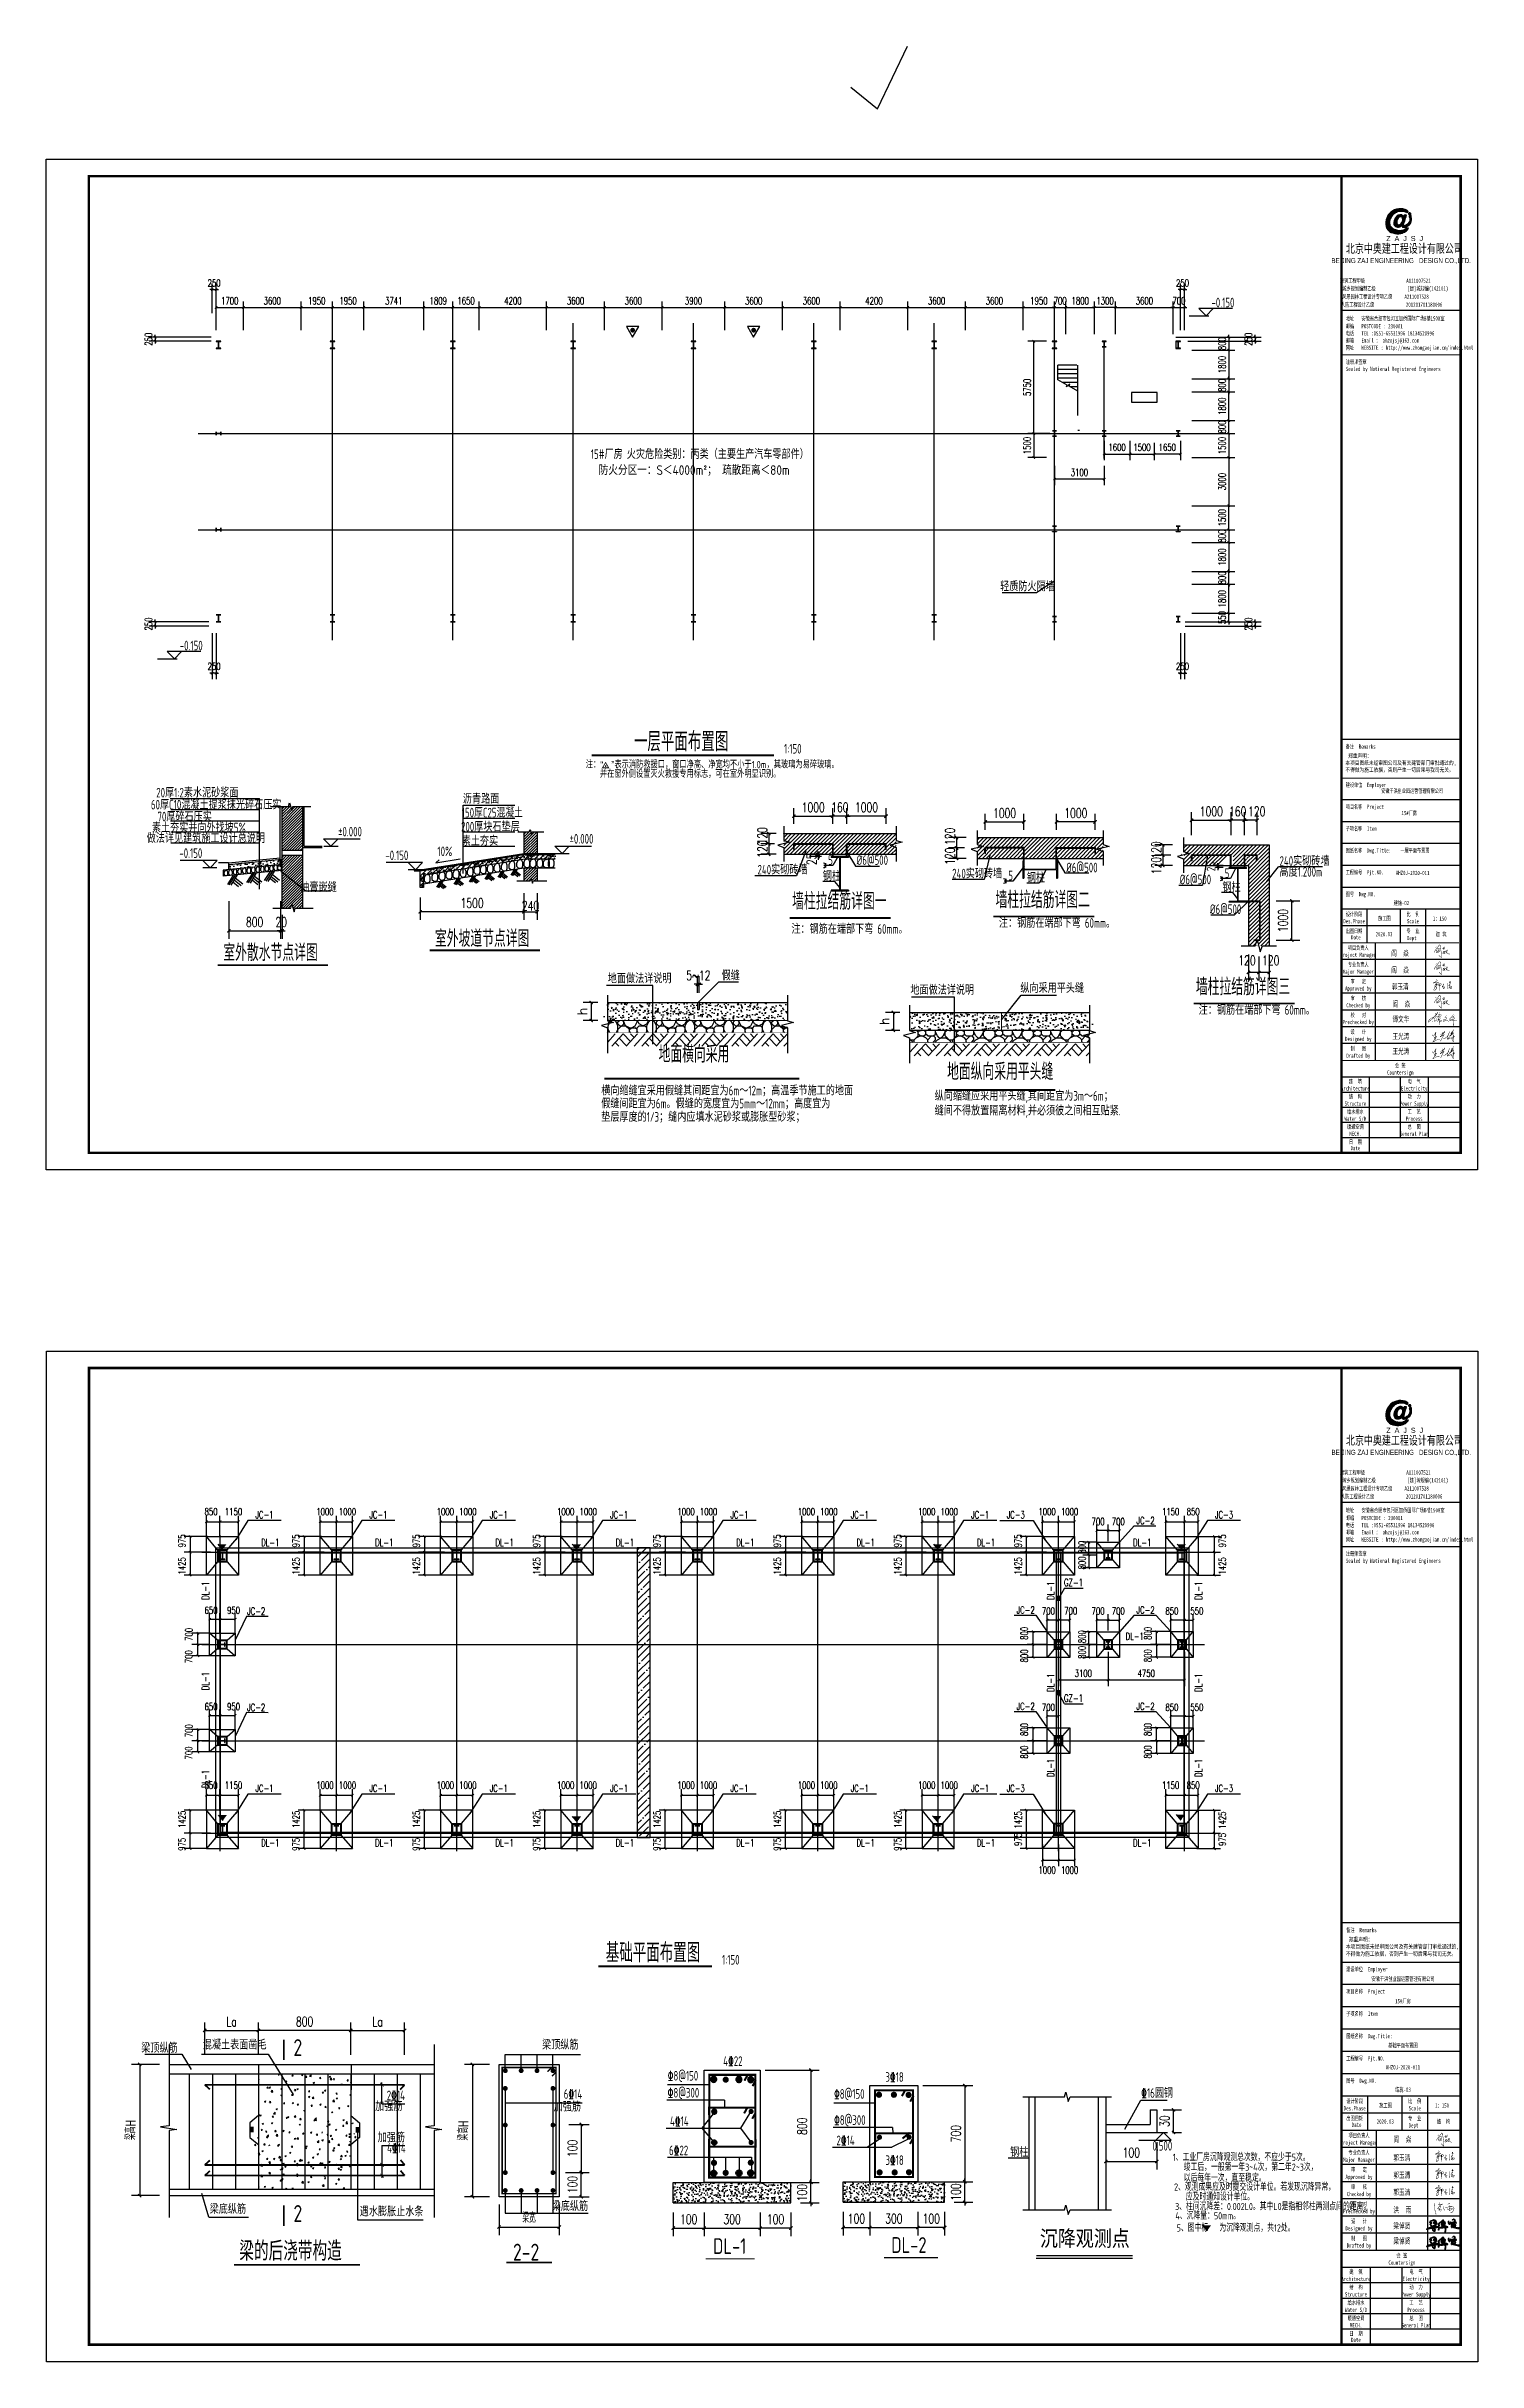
# Model space of a CAD drawing. Extents: x 177291 to 1288761, y 177638 to 322898.
# Drawn here: x 315144 to 404343, y 177638 to 321965 of the extents above; entities that cross this region are included whole.
import ezdxf
from ezdxf.enums import TextEntityAlignment as Align

# ---------------------------------------------------------------- set-up
doc = ezdxf.new("R2010")
doc.units = 0
doc.header["$LTSCALE"] = 1000
for name, color, linetype in [('002', 3, 'Continuous'), ('1', 4, 'Continuous'), ('11', 3, 'Continuous'), ('AXIS', 3, 'Continuous'), ('AXIS_DIM', 3, 'Continuous'), ('B', 2, 'Continuous'), ('BEAM_DE', 7, 'Continuous'), ('BOLT', 251, 'Continuous'), ('DIM_LEAD', 3, 'Continuous'), ('DIM_SYMB', 3, 'Continuous'), ('DOTE', 1, 'Continuous'), ('GZ', 50, 'Continuous'), ('Gzd', 1, 'Continuous'), ('LVTRY', 6, 'Continuous'), ('NUM', 7, 'Continuous'), ('PUB_DIM', 3, 'Continuous'), ('PUB_TEXT', 7, 'Continuous'), ('PUB_TITLE', 4, 'Continuous'), ('REIN', 1, 'Continuous'), ('STAIR', 2, 'Continuous'), ('TEXT', 7, 'Continuous'), ('THICK', 6, 'Continuous'), ('THIN', 7, 'Continuous'), ('W', 6, 'Continuous'), ('YCX', 90, 'Continuous'), ('图框文字', 120, 'Continuous'), ('图签', 3, 'Continuous'), ('填充', 251, 'Continuous'), ('承台', 2, 'Continuous'), ('文字', 7, 'Continuous'), ('轴线__尺寸数字', 253, 'Continuous'), ('钢筋', 1, 'Continuous')]:
    doc.layers.add(name, color=color, linetype=linetype)
doc.styles.add('-GBCBIGGBENOR', font='GBENOR.shx', dxfattribs={"bigfont": 'GBCBIG.shx'})
doc.styles.add('_gyy_title_Arial', font='arial.ttf', dxfattribs={"width": 0.7})
doc.styles.add('_gyy_title_ST', font='', dxfattribs={"width": 0.8})
doc.styles.add('_HZTXT', font='tssdeng.shx', dxfattribs={"width": 0.8, "bigfont": 'tssdchn.shx'})
doc.styles.add('_TCH_DIM_T3', font='SIMPLEX', dxfattribs={"width": 0.705882, "bigfont": 'GBCBIG'})
doc.styles.add('C', font='tssdeng.shx', dxfattribs={"height": 3, "bigfont": 'tssdchn.shx'})
doc.styles.add('HZ', font='txt.shx', dxfattribs={"width": 0.8, "bigfont": '000hztxt.shx'})
doc.styles.get("Standard").update_dxf_attribs({"font": 'gbenor.shx', "bigfont": 'gbcbig.shx'})
doc.styles.add('TSSD_Dimension', font='Tssdeng.shx', dxfattribs={"width": 0.8, "bigfont": 'hztxt.shx'})
doc.styles.add('TSSD_Norm', font='tssdeng.shx', dxfattribs={"bigfont": 'hztxt.shx'})
doc.styles.add('TSSD_Rein', font='Tssdeng.shx', dxfattribs={"width": 0.7, "bigfont": 'hztxt.shx'})
doc.styles.get('_gyy_title_ST').set_extended_font_data('SimSun')
doc.dimstyles.new('_TCH_ARCH&&150', dxfattribs={"dimtxt": 446.25, "dimasz": 150, "dimexe": 375, "dimexo": 450, "dimgap": 189.375, "dimtad": 1, "dimdec": 0, "dimzin": 0, "dimdsep": 46, "dimtxsty": '_TCH_DIM_T3', "dimblk": 'ARCHTICK', "dimcen": 0.09, "dimclrd": 3, "dimclre": 3, "dimclrt": 7, "dimazin": 2, "dimtfac": 1, "dimtdec": 0, "dimtix": 1, "dimtmove": 2, "dimatfit": 3, "dimfxl": 1, "dimtolj": 1, "dimtzin": 0, "dimarcsym": 0})
doc.dimstyles.new('TCH-200-1', dxfattribs={"dimtxt": 595, "dimasz": 200, "dimexe": 500, "dimexo": 600, "dimgap": 252.5, "dimtad": 1, "dimdec": 0, "dimzin": 0, "dimdsep": 46, "dimtxsty": '_TCH_DIM_T3', "dimblk": 'ARCHTICK', "dimcen": 0.09, "dimclrd": 3, "dimclre": 3, "dimclrt": 7, "dimazin": 2, "dimtfac": 1, "dimtdec": 0, "dimtix": 1, "dimtmove": 2, "dimatfit": 3, "dimfxl": 1, "dimtolj": 1, "dimtzin": 0, "dimarcsym": 0})
doc.dimstyles.new('TCH-200-10', dxfattribs={"dimtxt": 595, "dimasz": 200, "dimexe": 500, "dimexo": 600, "dimgap": 252.5, "dimtad": 1, "dimdec": 0, "dimlfac": 0.1, "dimzin": 0, "dimdsep": 46, "dimtxsty": '_TCH_DIM_T3', "dimblk": 'ARCHTICK', "dimcen": 0.09, "dimclrd": 124, "dimclre": 124, "dimclrt": 7, "dimazin": 2, "dimtfac": 1, "dimtdec": 0, "dimtix": 1, "dimtmove": 2, "dimatfit": 3, "dimfxl": 1, "dimtolj": 1, "dimtzin": 0, "dimarcsym": 0})
doc.dimstyles.new('TCH-200-5', dxfattribs={"dimtxt": 595, "dimasz": 200, "dimexe": 500, "dimexo": 600, "dimgap": 252.5, "dimtad": 1, "dimdec": 0, "dimlfac": 0.2, "dimzin": 0, "dimdsep": 46, "dimtxsty": '_TCH_DIM_T3', "dimblk": 'ARCHTICK', "dimcen": 0.09, "dimclrd": 124, "dimclre": 124, "dimclrt": 7, "dimazin": 2, "dimtfac": 1, "dimtdec": 0, "dimtix": 1, "dimtmove": 2, "dimatfit": 3, "dimfxl": 1, "dimtolj": 1, "dimtzin": 0, "dimarcsym": 0})
doc.dimstyles.new('TCH_150_1', dxfattribs={"dimtxt": 446.25, "dimasz": 150, "dimexe": 375, "dimexo": 450, "dimgap": 189.375, "dimtad": 1, "dimdec": 0, "dimzin": 0, "dimdsep": 46, "dimtxsty": '_TCH_DIM_T3', "dimblk": 'ARCHTICK', "dimcen": 0.09, "dimclrd": 256, "dimclre": 256, "dimclrt": 7, "dimazin": 2, "dimtfac": 1, "dimtdec": 0, "dimtix": 1, "dimtmove": 2, "dimatfit": 3, "dimfxl": 1, "dimtolj": 1, "dimtzin": 0, "dimarcsym": 0})
doc.dimstyles.new('TSSD_150_150', dxfattribs={"dimtxt": 550, "dimasz": 150, "dimexe": 150, "dimexo": 375, "dimgap": 150, "dimtad": 1, "dimdec": 0, "dimzin": 0, "dimdsep": 46, "dimtxsty": 'TSSD_Dimension', "dimblk": 'ARCHTICK', "dimcen": 0, "dimdle": 150, "dimclrd": 256, "dimclre": 256, "dimclrt": 7, "dimadec": 0, "dimazin": 0, "dimtfac": 1, "dimtdec": 0, "dimtix": 1, "dimtmove": 2, "dimatfit": 3, "dimfxl": 1, "dimtolj": 1, "dimtzin": 0, "dimarcsym": 0})
pattern_1 = [(45, (-9908.29, -304065.34), (-84.189901, 84.189901), [])]

msp = doc.modelspace()

# ---------------------------------------------------------------- texts
at = {"color": 1, "char_height": 538.6524, "width": 7045.2659, "attachment_point": 1, "style": 'HZ'}
for insert in [(396132.24, 309574.94), (396134.62, 235285.08)]:
    msp.add_mtext('北京中奥建工程设计有限公司', dxfattribs=dict(at, insert=insert))
at = {"layer": 'NUM', "style": 'TSSD_Norm', "width": 0.7}
for s, p in [('混凝土表面凿毛', (324897.44, 197097.81)), ('4%%13222', (357326.13, 196073.58)), ('%%1318@150', (353864.01, 195160.36)), ('3%%13218', (367431.89, 195083.48)), ('%%1318@300', (353863.39, 194101.78)), ('%%1318@150', (364229.62, 194027.52)), ('4%%13214', (354008.58, 192328.15)), ('%%1318@300', (364232.15, 192399.11)), ('6%%13222', (353947.28, 190509.4)), ('2%%13214', (364382.99, 191131.84)), ('3%%13218', (367435.29, 189902.3)), ('梁底纵筋', (325325.31, 186856.28)), ('遇水膨胀止水条', (334676.87, 186699.75))]:
    msp.add_text(s, height=600, dxfattribs=at).set_placement(p)
for s, p in [('梁顶纵筋', (348308.01, 197095.93)), ('梁顶纵筋', (323330.31, 196897.26)), ('梁底纵筋', (348905.88, 187033.38))]:
    msp.add_text(s, height=600, dxfattribs=at).set_placement(p, align=Align.RIGHT)
for s, p in [('加强筋', (337335.68, 193080.13)), ('2%%13214', (337492.08, 193756.17)), ('加强筋', (348463.8, 193054.63)), ('6%%13214', (348540.7, 193843.91)), ('加强筋', (337492.08, 191134.67)), ('4\x8414', (337541.95, 190482.59))]:
    msp.add_text(s, height=600, dxfattribs=at).set_placement(p, align=Align.BOTTOM_RIGHT)
at = {"layer": 'PUB_DIM', "style": 'TSSD_Rein', "width": 0.7}
msp.add_text('0.500', height=600, dxfattribs=at).set_placement((385310.23, 190796.53), align=Align.RIGHT)
at = {"layer": 'PUB_TEXT', "style": '-GBCBIGGBENOR'}
for s, p in [('注：“  ”表示消防救援口，窗口净高、净宽均不小于1.0m，其玻璃为易碎玻璃。', (348759.42, 276964.98)), ('并在窗外侧设置灭火救援专用标志，可在室外明显识别。', (349640.18, 276379.62, -669.48))]:
    msp.add_text(s, height=450, dxfattribs=at).set_placement(p)
at = {"layer": 'PUB_TEXT', "style": 'C', "width": 0.8}
for s, height, p in [('2', 1050, (330544.93, 196693.69)), ('2', 1050, (330544.93, 186350.1)), ('2-2', 1050, (344223.57, 183941.87)), ('DL-1', 980, (356693.92, 184351.86)), ('DL-2', 980, (367797.5, 184421.77))]:
    msp.add_text(s, height=height, dxfattribs=at).set_placement(p)
at = {"layer": 'PUB_TEXT', "color": 3, "style": '_gyy_title_ST', "width": 0.7}
for s, p in [('郭玉清', (399085.63, 190162.11)), ('阎  焱', (399095.3, 191316.84)), ('郭玉清', (399085.63, 189093.09)), ('郭玉清', (399085.63, 188024.07)), ('梁倬贤', (399088.03, 185928.67)), ('洪  雨', (399088.03, 186919.94)), ('梁倬贤', (399088.03, 184982.61))]:
    msp.add_text(s, height=360.946, dxfattribs=at).set_placement(p)
at = {"layer": 'PUB_TITLE', "width": 0.7}
for s, height, style, p in [('BEIJING ZAJ ENGINEERING   DESIGN CO.,LTD.', 318.1829, '_gyy_title_Arial', (399576.92, 308452.02)), ('建筑工程甲级                 A111007521             ', 265.1525, '_gyy_title_ST', (399566.26, 307223.27)), ('人防工程设计乙级             201201701180006', 265.1525, '_gyy_title_ST', (398982.1, 305731.93)), ('城乡规划编制乙级             [建]城规编(142101)', 265.1525, '_gyy_title_ST', (399212.19, 306736.8)), ('风景园林工程设计专项乙级     A211007528           ', 265.1525, '_gyy_title_ST', (399434.27, 306228.15)), ('Des.Phase', 261.883, '_gyy_title_ST', (396641.74, 267297.99)), ('设计阶段', 261.883, '_gyy_title_ST', (396641.74, 267737.94)), ('比  例', 261.883, '_gyy_title_ST', (400308.1, 267737.94)), ('Scale', 261.883, '_gyy_title_ST', (400308.1, 267297.99)), ('出图日期', 261.883, '_gyy_title_ST', (396641.74, 266690.41)), ('项目负责人', 261.883, '_gyy_title_ST', (396903.62, 265642.88)), ('Date', 261.883, '_gyy_title_ST', (396754.41, 266293.37)), ('专  业', 261.883, '_gyy_title_ST', (400308.1, 266690.41)), ('Dept ', 261.883, '_gyy_title_ST', (400308.1, 266250.45)), ('Project Manager', 261.8831, '_gyy_title_ST', (396903.62, 265202.91)), ('Major Manager', 261.8831, '_gyy_title_ST', (396903.62, 264155.38)), ('专业负责人', 261.883, '_gyy_title_ST', (396903.62, 264595.34)), ('Approved by', 261.8831, '_gyy_title_ST', (396903.62, 263107.84)), ('审   定', 261.883, '_gyy_title_ST', (396903.63, 263547.81)), ('审   核', 261.883, '_gyy_title_ST', (396903.63, 262500.27)), ('Prechecked by', 261.8831, '_gyy_title_ST', (396903.62, 261012.78)), ('Checked by', 261.883, '_gyy_title_ST', (396903.62, 262060.31)), ('校   对', 261.883, '_gyy_title_ST', (396903.63, 261452.74)), ('Designed by', 261.8831, '_gyy_title_ST', (396903.62, 259965.24)), ('设   计', 261.883, '_gyy_title_ST', (396903.63, 260405.21)), ('Drafted by', 261.883, '_gyy_title_ST', (396903.62, 258917.71)), ('制   图', 261.883, '_gyy_title_ST', (396903.63, 259357.67)), ('会 签', 261.883, '_gyy_title_ST', (399522.45, 258310.14)), ('Architecture', 261.8831, '_gyy_title_ST', (396720.3, 256875.02)), ('建  筑', 261.883, '_gyy_title_ST', (396720.3, 257314.98)), ('Countersign', 261.8831, '_gyy_title_ST', (399522.45, 257870.18)), ('Electricity', 261.8831, '_gyy_title_ST', (400386.67, 256875.02)), ('电  气', 261.883, '_gyy_title_ST', (400386.67, 257314.98)), ('Structure', 261.883, '_gyy_title_ST', (396720.3, 255932.24)), ('给水排水', 261.883, '_gyy_title_ST', (396720.3, 255429.42)), ('结  构', 261.883, '_gyy_title_ST', (396720.3, 256372.2)), ('Power Supply', 261.8831, '_gyy_title_ST', (400386.67, 255932.24)), ('工  艺', 261.883, '_gyy_title_ST', (400386.67, 255429.42)), ('动  力', 261.883, '_gyy_title_ST', (400386.67, 256372.2)), ('Water S/D', 261.883, '_gyy_title_ST', (396720.3, 254989.46)), ('暖通空调', 261.883, '_gyy_title_ST', (396720.3, 254486.64)), ('MECH.', 261.883, '_gyy_title_ST', (396720.3, 254046.68)), ('General Plan', 261.8831, '_gyy_title_ST', (400386.67, 254046.68)), ('Process', 261.883, '_gyy_title_ST', (400386.67, 254989.46)), ('总  图', 261.883, '_gyy_title_ST', (400386.67, 254486.64)), ('日  期', 261.883, '_gyy_title_ST', (396720.3, 253543.86)), ('Date', 261.883, '_gyy_title_ST', (396720.3, 253156.28)), ('BEIJING ZAJ ENGINEERING   DESIGN CO.,LTD.', 318.1829, '_gyy_title_Arial', (399579.3, 234162.16)), ('城乡规划编制乙级             [建]城规编(142101)', 265.1525, '_gyy_title_ST', (399214.57, 232446.95)), ('建筑工程甲级                 A111007521             ', 265.1525, '_gyy_title_ST', (399568.64, 232933.41)), ('人防工程设计乙级             201201701180006', 265.1525, '_gyy_title_ST', (398984.48, 231442.08)), ('风景园林工程设计专项乙级     A211007528           ', 265.1525, '_gyy_title_ST', (399436.65, 231938.3)), ('Des.Phase', 267.255, '_gyy_title_ST', (396679.82, 193301.67)), ('设计阶段', 267.255, '_gyy_title_ST', (396679.82, 193750.64)), ('比  例', 267.255, '_gyy_title_ST', (400421.39, 193750.64)), ('Scale', 267.255, '_gyy_title_ST', (400421.39, 193301.67)), ('出图日期', 267.255, '_gyy_title_ST', (396679.82, 192681.62)), ('Date', 267.255, '_gyy_title_ST', (396794.8, 192276.44)), ('专  业', 267.255, '_gyy_title_ST', (400421.39, 192681.62)), ('Dept ', 267.255, '_gyy_title_ST', (400421.39, 192232.63)), ('Project Manager', 267.2551, '_gyy_title_ST', (396947.07, 191163.61)), ('项目负责人', 267.255, '_gyy_title_ST', (396947.07, 191612.6)), ('专业负责人', 267.255, '_gyy_title_ST', (396947.07, 190543.57)), ('Major Manager', 267.2551, '_gyy_title_ST', (396947.07, 190094.59)), ('Approved by', 267.2551, '_gyy_title_ST', (396947.07, 189025.56)), ('审   定', 267.255, '_gyy_title_ST', (396947.09, 189474.55)), ('Checked by', 267.255, '_gyy_title_ST', (396947.07, 187956.54)), ('校   对', 267.255, '_gyy_title_ST', (396947.09, 187336.51)), ('审   核', 267.255, '_gyy_title_ST', (396947.09, 188405.53)), ('Prechecked by', 267.2551, '_gyy_title_ST', (396947.07, 186887.52)), ('设   计', 267.255, '_gyy_title_ST', (396947.09, 186267.49)), ('Designed by', 267.2551, '_gyy_title_ST', (396947.07, 185818.5)), ('Drafted by', 267.255, '_gyy_title_ST', (396947.07, 184749.48)), ('制   图', 267.255, '_gyy_title_ST', (396947.09, 185198.47)), ('建  筑', 267.255, '_gyy_title_ST', (396759.99, 183113.87)), ('Countersign', 267.2551, '_gyy_title_ST', (399619.63, 183680.46)), ('会 签', 267.255, '_gyy_title_ST', (399619.63, 184129.45)), ('电  气', 267.255, '_gyy_title_ST', (400501.57, 183113.87)), ('Architecture', 267.2551, '_gyy_title_ST', (396759.99, 182664.89)), ('Structure', 267.255, '_gyy_title_ST', (396759.99, 181702.77)), ('结  构', 267.255, '_gyy_title_ST', (396759.99, 182151.76)), ('Power Supply', 267.2551, '_gyy_title_ST', (400501.57, 181702.77)), ('Electricity', 267.2551, '_gyy_title_ST', (400501.57, 182664.89)), ('动  力', 267.255, '_gyy_title_ST', (400501.57, 182151.76)), ('Water S/D', 267.255, '_gyy_title_ST', (396759.99, 180740.65)), ('给水排水', 267.255, '_gyy_title_ST', (396759.99, 181189.64)), ('暖通空调', 267.255, '_gyy_title_ST', (396759.99, 180227.52)), ('Process', 267.255, '_gyy_title_ST', (400501.57, 180740.65)), ('总  图', 267.255, '_gyy_title_ST', (400501.57, 180227.52)), ('工  艺', 267.255, '_gyy_title_ST', (400501.57, 181189.64)), ('日  期', 267.255, '_gyy_title_ST', (396759.99, 179265.4)), ('MECH.', 267.255, '_gyy_title_ST', (396759.99, 179778.53)), ('Date', 267.255, '_gyy_title_ST', (396759.99, 178869.86)), ('General Plan', 267.2551, '_gyy_title_ST', (400501.57, 179778.53))]:
    msp.add_text(s, height=height, dxfattribs=dict(at, style=style)).set_placement(p, align=Align.CENTER)
at = {"layer": 'PUB_TITLE', "style": '_gyy_title_ST', "width": 0.7}
for s, height, p in [('地址   安徽省合肥市包河区加侨国际广场B楼1508室', 265.1525, (396124.46, 304870.49)), ('邮编   POSTCODE : 230001', 265.1525, (396124.46, 304386.17)), ('邮箱   Email ： ahzojsj@163.com', 265.1525, (396124.46, 303495.26)), ('网址   WEBSITE : http://www.zhongaojian.cn/index.html', 265.1525, (396124.46, 303047.18)), ('电话   TEL :0551-65531996 18134520996', 265.1525, (396124.46, 303940.72)), ('注册师签章', 265.152, (396124.46, 302166.88)), ('Sealed by National Registered Engineers', 265.1525, (396125.9, 301721.42)), ('备注  Remarks', 261.8831, (396121.15, 278183.68)), ('建设单位  Employer', 261.8831, (396121.15, 275793.48)), ('项目名称  Project', 261.8831, (396121.15, 274431.68)), ('子项名称  Item', 261.883, (396121.15, 273069.89)), ('图纸名称  Dwg.Title:', 261.8831, (396121.15, 271708.09)), ('工程编号  Pjt.NO.', 261.8831, (396121.15, 270346.3)), ('图号  Dwg.NO.', 261.8831, (396121.15, 268984.51)), ('地址   安徽省合肥市包河区加侨国际广场B楼1508室', 265.1525, (396126.84, 230580.64)), ('邮编   POSTCODE : 230001', 265.1525, (396126.84, 230096.32)), ('邮箱   Email ： ahzojsj@163.com', 265.1525, (396126.84, 229205.41)), ('电话   TEL :0551-65531996 18134520996', 265.1525, (396126.84, 229650.86)), ('注册师签章', 265.152, (396126.84, 227877.02)), ('网址   WEBSITE : http://www.zhongaojian.cn/index.html', 265.1525, (396126.84, 228757.33)), ('Sealed by National Registered Engineers', 265.1525, (396128.28, 227431.57)), ('备注  Remarks', 267.2551, (396148.56, 204410.64)), ('建设单位  Employer', 267.2551, (396148.56, 201971.41)), ('项目名称  Project', 267.2551, (396148.56, 200581.69)), ('子项名称  Item', 267.255, (396148.56, 199191.96)), ('图纸名称  Dwg.Title:', 267.2551, (396148.56, 197802.23)), ('工程编号  Pjt.NO.', 267.2551, (396148.56, 196412.5)), ('图号  Dwg.NO.', 267.2551, (396148.56, 195022.77))]:
    msp.add_text(s, height=height, dxfattribs=at).set_placement(p)
at = {"layer": 'PUB_TITLE', "color": 2, "style": '_gyy_title_ST', "width": 0.7}
for s, height, p in [('安徽千洪创业园运营管理有限公司', 261.8831, (400258.73, 275563.1)), ('15#厂房', 261.883, (400076.51, 274179.9))]:
    msp.add_text(s, height=height, dxfattribs=at).set_placement(p, align=Align.MIDDLE)
at = {"layer": 'PUB_TITLE', "color": 6, "style": '_gyy_title_ST', "width": 0.7}
msp.add_text('一层平面布置图', height=261.883, dxfattribs=at).set_placement((400429.38, 271852.16), align=Align.MIDDLE)
at = {"layer": 'PUB_TITLE', "color": 2, "style": '_gyy_title_ST', "width": 0.7}
for s, height, p in [('AHZOJ-2020-011', 261.8831, (400288.71, 270313.34)), ('安徽千洪创业园运营管理有限公司', 267.2551, (399686.93, 201368)), ('15#厂房', 267.255, (399686.93, 199978.28))]:
    msp.add_text(s, height=height, dxfattribs=at).set_placement(p, align=Align.CENTER)
at = {"layer": 'PUB_TITLE', "color": 6, "style": '_gyy_title_ST', "width": 0.7}
for s, height, p in [('建施-02', 261.883, (399588.4, 268438.94)), ('基础平面布置图', 267.255, (399686.93, 197223.49)), ('AHZOJ-2020-011', 267.2551, (399686.93, 195855.74))]:
    msp.add_text(s, height=height, dxfattribs=at).set_placement(p, align=Align.CENTER)
at = {"layer": 'PUB_TITLE', "color": 7, "style": '_gyy_title_ST', "width": 0.7}
for s, p in [('施工图', (398604.42, 193482.9)), ('结施-03', (399686.93, 194466.01)), ('1：150', (402126.89, 193474.44)), ('2020.03', (398584.65, 192476.75)), ('结  构', (402214.31, 192476.75))]:
    msp.add_text(s, height=267.255, dxfattribs=at).set_placement(p, align=Align.CENTER)
at = {"layer": 'PUB_TITLE', "attachment_point": 1, "style": '_gyy_title_ST'}
for insert, char_height, width in [((396099.26, 277872.4), 261.8831, 8380.269), ((396126.22, 204092.98), 267.2551, 8552.1722)]:
    msp.add_mtext(' 郑重声明：\\P本项目图纸未经审图公司及有关建管部门审批通过的,\\P不得做为施工依据，否则产生一切后果与我司无关。', dxfattribs=dict(at, insert=insert, char_height=char_height, width=width))
at = {"layer": 'TEXT', "style": 'TSSD_Norm', "width": 0.7}
for s, p in [('-0.150', (388467.26, 305994.13)), ('15#厂房 火灾危险类别：丙类（主要生产汽车零部件）', (355868.89, 296545.07)), ('-0.150', (324172.45, 284610))]:
    msp.add_text(s, height=600, dxfattribs=at).set_placement(p, align=Align.MIDDLE_CENTER)
at = {"layer": 'TEXT'}
msp.add_text('防火分区一：S＜4000m²； 疏散距离＜80m', height=600, dxfattribs=at).set_placement((355517.56, 295548.03), align=Align.MIDDLE_CENTER)
at = {"layer": 'TEXT', "width": 0.7}
for s, height, style, p in [('轻质防火隔墙', 600, 'TSSD_Norm', (374583.83, 288001.52, 1892.13)), ('一层平面布置图', 1200, 'TSSD_Norm', (351763.63, 278020.05)), ('1:150', 600, 'TSSD_Norm', (361111.57, 277878.32)), ('沥青路面', 600, 'TSSD_Norm', (341102.34, 274757.86, 19390.87)), ('%%P0.000', 600, 'TSSD_Norm', (333323.92, 272713.67, 494.82)), ('%%P0.000', 600, 'TSSD_Norm', (347750.18, 272265.16, 19638.28)), ('-0.150', 600, 'TSSD_Norm', (323433.16, 271373.27, 494.82)), ('-0.150', 600, 'TSSD_Norm', (336269.93, 271236.38, 19638.28)), ('5', 600, 'TSSD_Norm', (363868.2, 270943.34, 10360.35)), ('%%c6@500', 600, 'TSSD_Norm', (365643.64, 270939.37, 10360.35)), ('240实砌砖墙', 600, 'TSSD_Norm', (391994.05, 270881.86, 10360.35)), ('240实砌砖墙', 600, 'TSSD_Norm', (359463.54, 270343.18, 10360.35)), ('240实砌砖墙', 600, 'TSSD_Norm', (371594.71, 270097.64, 10360.35)), ('5', 600, 'TSSD_Norm', (375091.49, 269975.01, 10360.35)), ('钢柱', 600, 'TSSD_Norm', (376248.09, 269840.39, 10360.35)), ('%%c6@500', 600, 'TSSD_Norm', (378704.1, 270473.9, 10360.35)), ('%%c6@500', 600, 'TSSD_Norm', (385778.82, 269731.4, 10360.35)), ('钢柱', 600, 'TSSD_Norm', (388438.56, 269251.79, 10360.35)), ('5', 600, 'TSSD_Norm', (388575.84, 270120.96, 10360.35)), ('高度1.200m', 600, 'TSSD_Norm', (391996.01, 270207.27, 10360.35)), ('%%c6@500', 600, 'TSSD_Norm', (387657.1, 267879.18, 10360.35)), ('注：钢筋在端部下弯 60mm。', 600, 'TSSD_Norm', (361577.38, 266646.2, 7252.25)), ('注：钢筋在端部下弯 60mm。', 600, 'TSSD_Norm', (374507.17, 267021.3, 7252.25)), ('地面做法详说明', 600, 'TSSD_Norm', (350134.21, 263561.69, -5676.38)), ('假缝', 600, 'TSSD_Norm', (357226.6, 263745.21, -5676.38)), ('地面做法详说明', 600, 'TSSD_Norm', (368991.79, 262845.48, 1892.13)), ('纵向采用平头缝', 600, 'TSSD_Norm', (375844.27, 262962.6, 1892.13)), ('注：钢筋在端部下弯 60mm。', 600, 'TSSD_Norm', (386957.61, 261598.53, 7252.25)), ('基础平面布置图', 1200, 'TSSD_Norm', (350011.06, 202533.02)), ('1:150', 600, 'TSSD_Norm', (357248.02, 202391.29)), ('\x8416圆钢', 600, 'TSSD_Rein', (383373.19, 194086.33)), ('钢柱', 600, 'TSSD_Rein', (375208.1, 190399.8)), ('5、图中标   为沉降观测点，共12处。', 450, 'TSSD_Norm', (385586.06, 185751.42))]:
    msp.add_text(s, height=height, dxfattribs=dict(at, style=style)).set_placement(p)
for s, height, style, p in [('20厚1:2素水泥砂浆面 ', 600, 'TSSD_Norm', (324683.62, 275486.33, 494.82)), ('70厚碎石压实', 600, 'TSSD_Norm', (323764.1, 273994.29, 494.82)), ('60厚C10混凝土提浆抹光碎石压实', 600, 'TSSD_Norm', (325727.14, 274738.6, 494.82)), ('150厚C25混凝土', 600, 'C', (342937.03, 274239.7, 19390.87)), ('做法详见建筑施工设计总说明', 600, 'TSSD_Norm', (325086.17, 272647.81, 494.82)), ('素土夯实并向外找坡5%', 600, 'TSSD_Norm', (324646.89, 273307.4, 494.82)), ('素土夯实', 600, 'TSSD_Norm', (342166.71, 272478.35, 19390.87)), ('200厚块石垫层', 600, 'TSSD_Norm', (342817.48, 273359.03, 19390.87)), ('10%%%', 600, 'TSSD_Norm', (339979.15, 271783.86, 19390.87)), ('油膏嵌缝', 600, 'TSSD_Norm', (332108.25, 269601.14, 494.82)), ('室外散水节点详图', 1050, 'TSSD_Norm', (329116.07, 265530.46, 494.82)), ('室外坡道节点详图', 1050, 'TSSD_Norm', (342304.11, 266408.16, 35270.11))]:
    msp.add_text(s, height=height, dxfattribs=dict(at, style=style)).set_placement(p, align=Align.MIDDLE)
at = {"layer": 'TEXT', "linetype": 'ByBlock', "style": 'TSSD_Norm', "width": 0.7}
for s, p in [('墙柱拉结筋详图一', (361621.63, 267833.34)), ('墙柱拉结筋详图二', (374296.52, 267922.34)), ('墙柱拉结筋详图三', (386781.74, 262499.57))]:
    msp.add_text(s, height=1050, dxfattribs=at).set_placement(p, align=Align.BOTTOM_LEFT)
at = {"layer": 'TEXT', "color": 3, "style": '_gyy_title_ST', "width": 0.7}
for s, p in [('阎  焱', (398952.02, 265263.08)), ('阎  焱', (398952.02, 264215.55)), ('郭玉清', (398999.19, 263174.01)), ('谭文华', (399036.98, 261148.44)), ('阎  焱', (399036.98, 262092.08)), ('王光涛', (399036.98, 260073.2)), ('王光涛', (399036.98, 259146.16))]:
    msp.add_text(s, height=353.691, dxfattribs=at).set_placement(p)
at = {"layer": 'TEXT', "style": 'TSSD_Norm', "width": 0.7}
for s, height, p in [('地面横向采用', 1050, (353297.63, 258302.02, -2658.93)), ('地面纵向采用平头缝', 1050, (371276.94, 257215.13, 10227.44)), ('横向缩缝宜采用假缝其间距宜为6m～12m；高温季节施工的地面', 600, (349724.75, 256392.37, -2658.93)), ('纵向缩缝应采用平头缝,其间距宜为3m～6m；', 600, (370505.63, 256062.81, 7568.5)), ('假缝间距宜为6m。假缝的宽度宜为5mm～12mm；高度宜为  ', 600, (349724.75, 255585.11, -2658.93)), ('垫层厚度的1/3；缝内应填水泥砂浆或膨胀型砂浆；  ', 600, (349724.75, 254750.01, -2658.93)), ('缝间不得放置隔离材料,并必须彼之间相互贴紧.', 600, (370505.63, 255143.85, 7568.5)), ('1、工业厂房沉降观测总次数，不应少于5次。', 450, (385341.94, 190018.11)), ('竣工后，一般第一年3~4次，第二年2~3次，', 450, (386023.71, 189403.3)), ('以后每年一次，直至稳定。', 450, (386023.71, 188729.97)), ('2、观测成果应及时提交设计单位。若发现沉降异常，', 450, (385422.67, 188166.28)), ('应及时通知设计单位。', 450, (386155.18, 187556.5)), ('3、柱间沉降差：0.002L\x8e0\x8f。其中L\x8e0\x8f是指相邻柱两测点间的距离。', 450, (385483.91, 186949.59)), ('4、沉降量：50mm。', 450, (385504.77, 186373.26))]:
    msp.add_text(s, height=height, dxfattribs=at).set_placement(p, align=Align.BOTTOM_LEFT)
at = {"layer": 'TEXT', "style": 'TSSD_Norm'}
msp.add_text('沉降观测点', height=1120, dxfattribs=at).set_placement((377060.92, 184389.61), align=Align.BOTTOM_LEFT)
at = {"layer": 'YCX', "style": '_TCH_DIM_T3', "width": 0.705882}
for s, p in [('JC-1', (328176.07, 230202.65)), ('JC-1', (335276.06, 230202.65)), ('JC-1', (342776.06, 230202.65)), ('JC-1', (350276.06, 230202.65)), ('JC-1', (357776.06, 230202.65)), ('JC-1', (365276.06, 230202.65)), ('JC-1', (372776.06, 230202.65)), ('JC-3', (374993.52, 230202.65)), ('JC-2', (383083.9, 229841.29)), ('JC-3', (387976.07, 230202.65)), ('GZ-1', (378562.26, 225980.36)), ('JC-2', (327658.33, 224194.55)), ('JC-2', (375611.51, 224266.37)), ('JC-2', (383083.9, 224266.55)), ('JC-2', (327658.33, 218194.55)), ('JC-2', (375611.51, 218266.37)), ('GZ-1', (378562.26, 218773.37)), ('JC-2', (383083.9, 218266.55)), ('JC-1', (328176.07, 213152.13)), ('JC-1', (335276.06, 213152.13)), ('JC-1', (342776.06, 213152.13)), ('JC-1', (350276.06, 213152.13)), ('JC-1', (357776.06, 213152.13)), ('JC-1', (365276.06, 213152.13)), ('JC-1', (372776.06, 213152.13)), ('JC-3', (374993.52, 213152.21)), ('JC-3', (387976.07, 213152.21))]:
    msp.add_text(s, height=450, dxfattribs=at).set_placement(p)
at = {"layer": '图框文字', "color": 7, "style": '_gyy_title_ST', "width": 0.7}
for s, p in [('施工图', (398527.65, 267475.58)), ('1：150', (401979.32, 267467.29)), ('2020.03', (398508.28, 266489.66)), ('建 筑', (402064.98, 266489.66))]:
    msp.add_text(s, height=261.883, dxfattribs=at).set_placement(p, align=Align.CENTER)
at = {"layer": '承台', "color": 6, "style": '_TCH_DIM_T3', "width": 0.705882}
for p in [(328531.14, 228477.45), (335631.14, 228477.45), (343131.14, 228477.45), (350631.14, 228477.45), (358131.14, 228477.45), (365631.14, 228477.45), (373131.14, 228477.45), (382863.85, 228477.45), (382398.71, 222630.09), (328531.14, 209759.32), (335631.14, 209759.32), (343131.14, 209759.32), (350631.14, 209759.32), (358131.14, 209759.32), (365631.14, 209759.32), (373131.14, 209759.32), (382863.85, 209759.32)]:
    msp.add_text('DL-1', height=450, dxfattribs=at).set_placement(p)
for p in [(325287.19, 225121.91), (377957.19, 225121.91), (387167.34, 225121.91), (325287.19, 219486.07), (377957.19, 219386.1), (387167.34, 219386.1), (377957.19, 214080.18), (387167.34, 214080.18), (325287.19, 213387.02)]:
    msp.add_text('DL-1', height=450, rotation=90, dxfattribs=at).set_placement(p)
at = {"layer": '文字'}
for s, height, style, width, p in [('钢柱', 600, 'TSSD_Norm', 0.7, (363529.15, 269943.79, 10360.35)), ('梁的后浇带构造', 1200, '_HZTXT', 0.8, (327171.71, 183935.6))]:
    msp.add_text(s, height=height, dxfattribs=dict(at, style=style, width=width)).set_placement(p)

# ---------------------------------------------------------------- blocks, each defined once
blk = doc.blocks.new('_ArchTick')
at = {"color": 0, "linetype": 'ByBlock', "const_width": 0.4}
blk.add_lwpolyline([(-0.5, -0.5), (0.5, 0.5)], dxfattribs=at)
blk = doc.blocks.new('*D384')
at = {"layer": 'AXIS', "color": 3, "lineweight": -2, "transparency": 16777216}
for p, q in [((363459, 271601), (362737, 271601)), ((363459, 271461), (362737, 271461)), ((363237, 271601), (363237, 271801)), ((363237, 271461), (363237, 271601)), ((363237, 271461), (363237, 271261))]:
    blk.add_line(p, q, dxfattribs=at)
at = {"layer": 'Defpoints', "color": 0, "transparency": 16777216}
for p in [(363237, 271601), (364059, 271601), (364059, 271461)]:
    blk.add_point(p, dxfattribs=at)
at = {"layer": 'AXIS', "color": 3, "lineweight": -2, "transparency": 16777216, "xscale": 200, "yscale": 200, "zscale": 200}
for p, rotation in [((363237, 271601), 270), ((363237, 271461), 90)]:
    blk.add_blockref('_ArchTick', p, dxfattribs=dict(at, rotation=rotation))
at = {"layer": 'AXIS', "color": 7, "transparency": 16777216, "insert": (362832, 271292), "char_height": 595, "attachment_point": 5, "rotation": 90, "style": '_TCH_DIM_T3'}
blk.add_mtext('\\A1;25', dxfattribs=at)
blk = doc.blocks.new('*D385')
at = {"layer": 'AXIS', "color": 3, "lineweight": -2, "transparency": 16777216}
for p, q in [((361726, 273494), (361726, 274477)), ((364151, 273494), (364151, 274477)), ((361726, 273977), (364151, 273977))]:
    blk.add_line(p, q, dxfattribs=at)
at = {"layer": 'Defpoints', "color": 0, "transparency": 16777216}
for p in [(361726, 272894), (364151, 273977), (364151, 272894)]:
    blk.add_point(p, dxfattribs=at)
at = {"layer": 'AXIS', "color": 3, "lineweight": -2, "transparency": 16777216, "xscale": 200, "yscale": 200, "zscale": 200, "rotation": 180}
blk.add_blockref('_ArchTick', (361726, 273977), dxfattribs=at)
at = {"layer": 'AXIS', "color": 3, "lineweight": -2, "transparency": 16777216, "xscale": 200, "yscale": 200, "zscale": 200}
blk.add_blockref('_ArchTick', (364151, 273977), dxfattribs=at)
at = {"layer": 'AXIS', "color": 7, "transparency": 16777216, "insert": (362938, 274527), "char_height": 595, "attachment_point": 5, "style": '_TCH_DIM_T3'}
blk.add_mtext('\\A1;1000', dxfattribs=at)
blk = doc.blocks.new('*D386')
at = {"layer": 'AXIS', "color": 3, "lineweight": -2, "transparency": 16777216}
for p, q in [((360622, 272894), (359669, 272894)), ((360169, 272894), (360169, 272247)), ((360514, 272247), (359669, 272247))]:
    blk.add_line(p, q, dxfattribs=at)
at = {"layer": 'Defpoints', "color": 0, "transparency": 16777216}
for p in [(361222, 272894), (360169, 272247), (361114, 272247)]:
    blk.add_point(p, dxfattribs=at)
at = {"layer": 'AXIS', "color": 3, "lineweight": -2, "transparency": 16777216, "xscale": 200, "yscale": 200, "zscale": 200}
for p, rotation in [((360169, 272894), 90), ((360169, 272247), 270)]:
    blk.add_blockref('_ArchTick', p, dxfattribs=dict(at, rotation=rotation))
at = {"layer": 'AXIS', "color": 7, "transparency": 16777216, "insert": (359764, 272752), "char_height": 595, "attachment_point": 5, "rotation": 90, "style": '_TCH_DIM_T3'}
blk.add_mtext('\\A1;120', dxfattribs=at)
blk = doc.blocks.new('*D387')
at = {"layer": 'AXIS', "color": 3, "lineweight": -2, "transparency": 16777216}
for p, q in [((360514, 272247), (359669, 272247)), ((360622, 271601), (359669, 271601)), ((360169, 272247), (360169, 271601))]:
    blk.add_line(p, q, dxfattribs=at)
at = {"layer": 'Defpoints', "color": 0, "transparency": 16777216}
for p in [(360169, 271601), (361114, 272247), (361222, 271601)]:
    blk.add_point(p, dxfattribs=at)
at = {"layer": 'AXIS', "color": 3, "lineweight": -2, "transparency": 16777216, "xscale": 200, "yscale": 200, "zscale": 200}
for p, rotation in [((360169, 272247), 90), ((360169, 271601), 270)]:
    blk.add_blockref('_ArchTick', p, dxfattribs=dict(at, rotation=rotation))
at = {"layer": 'AXIS', "color": 7, "transparency": 16777216, "insert": (359764, 271924), "char_height": 595, "attachment_point": 5, "rotation": 90, "style": '_TCH_DIM_T3'}
blk.add_mtext('\\A1;120', dxfattribs=at)
blk = doc.blocks.new('*D365')
at = {"layer": 'AXIS', "color": 3, "lineweight": -2, "transparency": 16777216}
for p, q in [((365040, 273494), (365040, 274477)), ((367472, 273494), (367472, 274477)), ((367472, 273977), (365040, 273977))]:
    blk.add_line(p, q, dxfattribs=at)
at = {"layer": 'Defpoints', "color": 0, "transparency": 16777216}
for p in [(365040, 273977), (365040, 272894), (367472, 272894)]:
    blk.add_point(p, dxfattribs=at)
at = {"layer": 'AXIS', "color": 3, "lineweight": -2, "transparency": 16777216, "xscale": 200, "yscale": 200, "zscale": 200, "rotation": 180}
blk.add_blockref('_ArchTick', (365040, 273977), dxfattribs=at)
at = {"layer": 'AXIS', "color": 3, "lineweight": -2, "transparency": 16777216, "xscale": 200, "yscale": 200, "zscale": 200}
blk.add_blockref('_ArchTick', (367472, 273977), dxfattribs=at)
at = {"layer": 'AXIS', "color": 7, "transparency": 16777216, "insert": (366256, 274527), "char_height": 595, "attachment_point": 5, "style": '_TCH_DIM_T3'}
blk.add_mtext('\\A1;1000', dxfattribs=at)
blk = doc.blocks.new('*D366')
at = {"layer": 'AXIS', "color": 3, "lineweight": -2, "transparency": 16777216}
for p, q in [((364151, 273494), (364151, 274477)), ((365040, 273494), (365040, 274477)), ((364151, 273977), (363951, 273977)), ((365040, 273977), (364151, 273977)), ((365040, 273977), (365240, 273977))]:
    blk.add_line(p, q, dxfattribs=at)
at = {"layer": 'Defpoints', "color": 0, "transparency": 16777216}
for p in [(364151, 273977), (364151, 272894), (365040, 272894)]:
    blk.add_point(p, dxfattribs=at)
at = {"layer": 'AXIS', "color": 3, "lineweight": -2, "transparency": 16777216, "xscale": 200, "yscale": 200, "zscale": 200}
blk.add_blockref('_ArchTick', (364151, 273977), dxfattribs=at)
at = {"layer": 'AXIS', "color": 3, "lineweight": -2, "transparency": 16777216, "xscale": 200, "yscale": 200, "zscale": 200, "rotation": 180}
blk.add_blockref('_ArchTick', (365040, 273977), dxfattribs=at)
at = {"layer": 'AXIS', "color": 7, "transparency": 16777216, "insert": (364595, 274527), "char_height": 595, "attachment_point": 5, "style": '_TCH_DIM_T3'}
blk.add_mtext('\\A1;160', dxfattribs=at)
blk = doc.blocks.new('*D367')
at = {"layer": 'AXIS', "color": 3, "lineweight": -2, "transparency": 16777216}
for p, q in [((385219, 271546), (384221, 271546)), ((384721, 271546), (384721, 270899)), ((385327, 270899), (384221, 270899))]:
    blk.add_line(p, q, dxfattribs=at)
at = {"layer": 'Defpoints', "color": 0, "transparency": 16777216}
for p in [(385819, 271546), (384721, 270899), (385927, 270899)]:
    blk.add_point(p, dxfattribs=at)
at = {"layer": 'AXIS', "color": 3, "lineweight": -2, "transparency": 16777216, "xscale": 200, "yscale": 200, "zscale": 200}
for p, rotation in [((384721, 271546), 90), ((384721, 270899), 270)]:
    blk.add_blockref('_ArchTick', p, dxfattribs=dict(at, rotation=rotation))
at = {"layer": 'AXIS', "color": 7, "transparency": 16777216, "insert": (384316, 270900), "char_height": 595, "attachment_point": 5, "rotation": 90, "style": '_TCH_DIM_T3'}
blk.add_mtext('\\A1;120', dxfattribs=at)
blk = doc.blocks.new('*D368')
at = {"color": 3, "linetype": 'ByBlock', "lineweight": -2, "transparency": 16777216}
for p, q in [((385327, 272193), (384221, 272193)), ((385219, 271546), (384221, 271546)), ((384721, 272193), (384721, 271546))]:
    blk.add_line(p, q, dxfattribs=at)
at = {"layer": 'Defpoints', "color": 0, "linetype": 'ByBlock', "transparency": 16777216}
for p in [(384721, 271546), (385819, 271546), (385927, 272193)]:
    blk.add_point(p, dxfattribs=at)
at = {"color": 3, "linetype": 'ByBlock', "lineweight": -2, "transparency": 16777216, "xscale": 200, "yscale": 200, "zscale": 200}
for p, rotation in [((384721, 272193), 90), ((384721, 271546), 270)]:
    blk.add_blockref('_ArchTick', p, dxfattribs=dict(at, rotation=rotation))
at = {"color": 7, "linetype": 'ByBlock', "transparency": 16777216, "insert": (384316, 271869), "char_height": 595, "attachment_point": 5, "rotation": 90, "style": '_TCH_DIM_T3'}
blk.add_mtext('\\A1;120', dxfattribs=at)
blk = doc.blocks.new('*D369')
at = {"layer": 'AXIS', "color": 3, "lineweight": -2, "transparency": 16777216}
for p, q in [((391789, 268700), (393263, 268700)), ((392763, 266242), (392763, 268700)), ((391789, 266242), (393263, 266242))]:
    blk.add_line(p, q, dxfattribs=at)
at = {"layer": 'Defpoints', "color": 0, "transparency": 16777216}
for p in [(391189, 268700), (392763, 268700), (391189, 266242)]:
    blk.add_point(p, dxfattribs=at)
at = {"layer": 'AXIS', "color": 3, "lineweight": -2, "transparency": 16777216, "xscale": 200, "yscale": 200, "zscale": 200}
for p, rotation in [((392763, 268700), 90), ((392763, 266242), 270)]:
    blk.add_blockref('_ArchTick', p, dxfattribs=dict(at, rotation=rotation))
at = {"layer": 'AXIS', "color": 7, "transparency": 16777216, "insert": (392213, 267471), "char_height": 595, "attachment_point": 5, "rotation": 90, "style": '_TCH_DIM_T3'}
blk.add_mtext('\\A1;1000', dxfattribs=at)
blk = doc.blocks.new('*D370')
at = {"layer": 'AXIS', "color": 3, "lineweight": -2, "transparency": 16777216}
for p, q in [((390058, 265346), (390058, 263736)), ((390705, 264236), (390058, 264236)), ((390705, 265238), (390705, 263736))]:
    blk.add_line(p, q, dxfattribs=at)
at = {"layer": 'Defpoints', "color": 0, "transparency": 16777216}
for p in [(390058, 265946), (390705, 265838), (390058, 264236)]:
    blk.add_point(p, dxfattribs=at)
at = {"layer": 'AXIS', "color": 3, "lineweight": -2, "transparency": 16777216, "xscale": 200, "yscale": 200, "zscale": 200, "rotation": 180}
blk.add_blockref('_ArchTick', (390058, 264236), dxfattribs=at)
at = {"layer": 'AXIS', "color": 3, "lineweight": -2, "transparency": 16777216, "xscale": 200, "yscale": 200, "zscale": 200}
blk.add_blockref('_ArchTick', (390705, 264236), dxfattribs=at)
at = {"layer": 'AXIS', "color": 7, "transparency": 16777216, "insert": (389966, 264987), "char_height": 595, "attachment_point": 5, "style": '_TCH_DIM_T3'}
blk.add_mtext('\\A1;120', dxfattribs=at)
blk = doc.blocks.new('*D371')
at = {"layer": 'AXIS', "color": 3, "lineweight": -2, "transparency": 16777216}
for p, q in [((390705, 265238), (390705, 263736)), ((391352, 264236), (390705, 264236)), ((391352, 265346), (391352, 263736))]:
    blk.add_line(p, q, dxfattribs=at)
at = {"layer": 'Defpoints', "color": 0, "transparency": 16777216}
for p in [(390705, 265838), (391352, 265946), (390705, 264236)]:
    blk.add_point(p, dxfattribs=at)
at = {"layer": 'AXIS', "color": 3, "lineweight": -2, "transparency": 16777216, "xscale": 200, "yscale": 200, "zscale": 200, "rotation": 180}
blk.add_blockref('_ArchTick', (390705, 264236), dxfattribs=at)
at = {"layer": 'AXIS', "color": 3, "lineweight": -2, "transparency": 16777216, "xscale": 200, "yscale": 200, "zscale": 200}
blk.add_blockref('_ArchTick', (391352, 264236), dxfattribs=at)
at = {"layer": 'AXIS', "color": 7, "transparency": 16777216, "insert": (391447, 264987), "char_height": 595, "attachment_point": 5, "style": '_TCH_DIM_T3'}
blk.add_mtext('\\A1;120', dxfattribs=at)
blk = doc.blocks.new('*D372')
at = {"layer": 'AXIS', "linetype": 'ByBlock', "lineweight": -2, "transparency": 16777216}
for p, q in [((388475, 270899), (388002, 270899)), ((388475, 270769), (388002, 270769)), ((388152, 270899), (388152, 271049)), ((388152, 270769), (388152, 270899)), ((388152, 270769), (388152, 270619))]:
    blk.add_line(p, q, dxfattribs=at)
at = {"layer": 'Defpoints', "color": 0, "linetype": 'ByBlock', "transparency": 16777216}
for p in [(388152, 270899), (388850, 270899), (388850, 270769)]:
    blk.add_point(p, dxfattribs=at)
at = {"layer": 'AXIS', "linetype": 'ByBlock', "lineweight": -2, "transparency": 16777216, "xscale": 150, "yscale": 150, "zscale": 150}
for p, rotation in [((388152, 270899), 270), ((388152, 270769), 90)]:
    blk.add_blockref('_ArchTick', p, dxfattribs=dict(at, rotation=rotation))
at = {"layer": 'AXIS', "color": 7, "linetype": 'ByBlock', "transparency": 16777216, "insert": (387727, 270834), "char_height": 550, "attachment_point": 5, "rotation": 90, "style": 'TSSD_Dimension'}
blk.add_mtext('\\A1;25', dxfattribs=at)
blk = doc.blocks.new('*D373')
at = {"layer": 'AXIS', "color": 3, "lineweight": -2, "transparency": 16777216}
for p, q in [((389804, 272793), (389804, 274227)), ((390601, 272793), (390601, 274227)), ((390601, 273727), (389804, 273727))]:
    blk.add_line(p, q, dxfattribs=at)
at = {"layer": 'Defpoints', "color": 0, "transparency": 16777216}
for p in [(389804, 273727), (389804, 272193), (390601, 272193)]:
    blk.add_point(p, dxfattribs=at)
at = {"layer": 'AXIS', "color": 3, "lineweight": -2, "transparency": 16777216, "xscale": 200, "yscale": 200, "zscale": 200, "rotation": 180}
blk.add_blockref('_ArchTick', (389804, 273727), dxfattribs=at)
at = {"layer": 'AXIS', "color": 3, "lineweight": -2, "transparency": 16777216, "xscale": 200, "yscale": 200, "zscale": 200}
blk.add_blockref('_ArchTick', (390601, 273727), dxfattribs=at)
at = {"layer": 'AXIS', "color": 7, "transparency": 16777216, "insert": (390576, 274277), "char_height": 595, "attachment_point": 5, "style": '_TCH_DIM_T3'}
blk.add_mtext('\\A1;120', dxfattribs=at)
blk = doc.blocks.new('*D374')
at = {"layer": 'AXIS', "color": 3, "lineweight": -2, "transparency": 16777216}
for p, q in [((388974, 272793), (388974, 274227)), ((389804, 272793), (389804, 274227)), ((388974, 273727), (388774, 273727)), ((389804, 273727), (388974, 273727)), ((389804, 273727), (390004, 273727))]:
    blk.add_line(p, q, dxfattribs=at)
at = {"layer": 'Defpoints', "color": 0, "transparency": 16777216}
for p in [(388974, 273727), (388974, 272193), (389804, 272193)]:
    blk.add_point(p, dxfattribs=at)
at = {"layer": 'AXIS', "color": 3, "lineweight": -2, "transparency": 16777216, "xscale": 200, "yscale": 200, "zscale": 200}
blk.add_blockref('_ArchTick', (388974, 273727), dxfattribs=at)
at = {"layer": 'AXIS', "color": 3, "lineweight": -2, "transparency": 16777216, "xscale": 200, "yscale": 200, "zscale": 200, "rotation": 180}
blk.add_blockref('_ArchTick', (389804, 273727), dxfattribs=at)
at = {"layer": 'AXIS', "color": 7, "transparency": 16777216, "insert": (389389, 274277), "char_height": 595, "attachment_point": 5, "style": '_TCH_DIM_T3'}
blk.add_mtext('\\A1;160', dxfattribs=at)
blk = doc.blocks.new('*D375')
at = {"layer": 'AXIS', "color": 3, "lineweight": -2, "transparency": 16777216}
for p, q in [((386517, 272793), (386517, 274227)), ((388974, 272793), (388974, 274227)), ((386517, 273727), (388974, 273727))]:
    blk.add_line(p, q, dxfattribs=at)
at = {"layer": 'Defpoints', "color": 0, "transparency": 16777216}
for p in [(388974, 273727), (386517, 272193), (388974, 272193)]:
    blk.add_point(p, dxfattribs=at)
at = {"layer": 'AXIS', "color": 3, "lineweight": -2, "transparency": 16777216, "xscale": 200, "yscale": 200, "zscale": 200, "rotation": 180}
blk.add_blockref('_ArchTick', (386517, 273727), dxfattribs=at)
at = {"layer": 'AXIS', "color": 3, "lineweight": -2, "transparency": 16777216, "xscale": 200, "yscale": 200, "zscale": 200}
blk.add_blockref('_ArchTick', (388974, 273727), dxfattribs=at)
at = {"layer": 'AXIS', "color": 7, "transparency": 16777216, "insert": (387745, 274277), "char_height": 595, "attachment_point": 5, "style": '_TCH_DIM_T3'}
blk.add_mtext('\\A1;1000', dxfattribs=at)
blk = doc.blocks.new('*D376')
at = {"layer": 'AXIS', "color": 3, "lineweight": -2, "transparency": 16777216}
for p, q in [((378100, 273131), (378100, 274118)), ((380503, 273618), (378100, 273618)), ((380503, 273131), (380503, 274118))]:
    blk.add_line(p, q, dxfattribs=at)
at = {"layer": 'Defpoints', "color": 0, "transparency": 16777216}
for p in [(378100, 273618), (378100, 272531), (380503, 272531)]:
    blk.add_point(p, dxfattribs=at)
at = {"layer": 'AXIS', "color": 3, "lineweight": -2, "transparency": 16777216, "xscale": 200, "yscale": 200, "zscale": 200, "rotation": 180}
blk.add_blockref('_ArchTick', (378100, 273618), dxfattribs=at)
at = {"layer": 'AXIS', "color": 3, "lineweight": -2, "transparency": 16777216, "xscale": 200, "yscale": 200, "zscale": 200}
blk.add_blockref('_ArchTick', (380503, 273618), dxfattribs=at)
at = {"layer": 'AXIS', "color": 7, "transparency": 16777216, "insert": (379301, 274168), "char_height": 595, "attachment_point": 5, "style": '_TCH_DIM_T3'}
blk.add_mtext('\\A1;1000', dxfattribs=at)
blk = doc.blocks.new('*D377')
at = {"layer": 'AXIS', "color": 3, "lineweight": -2, "transparency": 16777216}
for p, q in [((373660, 273131), (373660, 274118)), ((373660, 273618), (376063, 273618)), ((376063, 273131), (376063, 274118))]:
    blk.add_line(p, q, dxfattribs=at)
at = {"layer": 'Defpoints', "color": 0, "transparency": 16777216}
for p in [(376063, 273618), (373660, 272531), (376063, 272531)]:
    blk.add_point(p, dxfattribs=at)
at = {"layer": 'AXIS', "color": 3, "lineweight": -2, "transparency": 16777216, "xscale": 200, "yscale": 200, "zscale": 200, "rotation": 180}
blk.add_blockref('_ArchTick', (373660, 273618), dxfattribs=at)
at = {"layer": 'AXIS', "color": 3, "lineweight": -2, "transparency": 16777216, "xscale": 200, "yscale": 200, "zscale": 200}
blk.add_blockref('_ArchTick', (376063, 273618), dxfattribs=at)
at = {"layer": 'AXIS', "color": 7, "transparency": 16777216, "insert": (374861, 274168), "char_height": 595, "attachment_point": 5, "style": '_TCH_DIM_T3'}
blk.add_mtext('\\A1;1000', dxfattribs=at)
blk = doc.blocks.new('*D378')
at = {"layer": 'AXIS', "color": 3, "lineweight": -2, "transparency": 16777216}
for p, q in [((372364, 271994), (371364, 271994)), ((372472, 271347), (371364, 271347)), ((371864, 271994), (371864, 271347))]:
    blk.add_line(p, q, dxfattribs=at)
at = {"layer": 'Defpoints', "color": 0, "transparency": 16777216}
for p in [(371864, 271347), (372964, 271994), (373072, 271347)]:
    blk.add_point(p, dxfattribs=at)
at = {"layer": 'AXIS', "color": 3, "lineweight": -2, "transparency": 16777216, "xscale": 200, "yscale": 200, "zscale": 200}
for p, rotation in [((371864, 271994), 90), ((371864, 271347), 270)]:
    blk.add_blockref('_ArchTick', p, dxfattribs=dict(at, rotation=rotation))
at = {"layer": 'AXIS', "color": 7, "transparency": 16777216, "insert": (371459, 271485), "char_height": 595, "attachment_point": 5, "rotation": 90, "style": '_TCH_DIM_T3'}
blk.add_mtext('\\A1;120', dxfattribs=at)
blk = doc.blocks.new('*D379')
at = {"layer": 'AXIS', "color": 3, "lineweight": -2, "transparency": 16777216}
for p, q in [((372472, 272641), (371364, 272641)), ((372364, 271994), (371364, 271994)), ((371864, 272641), (371864, 271994))]:
    blk.add_line(p, q, dxfattribs=at)
at = {"layer": 'Defpoints', "color": 0, "transparency": 16777216}
for p in [(371864, 271994), (372964, 271994), (373072, 272641)]:
    blk.add_point(p, dxfattribs=at)
at = {"layer": 'AXIS', "color": 3, "lineweight": -2, "transparency": 16777216, "xscale": 200, "yscale": 200, "zscale": 200}
for p, rotation in [((371864, 272641), 90), ((371864, 271994), 270)]:
    blk.add_blockref('_ArchTick', p, dxfattribs=dict(at, rotation=rotation))
at = {"layer": 'AXIS', "color": 7, "transparency": 16777216, "insert": (371459, 272719), "char_height": 595, "attachment_point": 5, "rotation": 90, "style": '_TCH_DIM_T3'}
blk.add_mtext('\\A1;120', dxfattribs=at)
blk = doc.blocks.new('*D380')
at = {"color": 3, "linetype": 'ByBlock', "lineweight": -2, "transparency": 16777216}
for p, q in [((326513, 268674), (326513, 266326)), ((329736, 268674), (329736, 266326)), ((326513, 266826), (329736, 266826))]:
    blk.add_line(p, q, dxfattribs=at)
at = {"layer": 'Defpoints', "color": 0, "linetype": 'ByBlock', "transparency": 16777216}
for p in [(326513, 269274), (329736, 269274), (329736, 266826)]:
    blk.add_point(p, dxfattribs=at)
at = {"color": 3, "linetype": 'ByBlock', "lineweight": -2, "transparency": 16777216, "xscale": 200, "yscale": 200, "zscale": 200, "rotation": 180}
blk.add_blockref('_ArchTick', (326513, 266826), dxfattribs=at)
at = {"color": 3, "linetype": 'ByBlock', "lineweight": -2, "transparency": 16777216, "xscale": 200, "yscale": 200, "zscale": 200}
blk.add_blockref('_ArchTick', (329736, 266826), dxfattribs=at)
at = {"color": 7, "linetype": 'ByBlock', "transparency": 16777216, "insert": (328124, 267376), "char_height": 595, "attachment_point": 5, "style": '_TCH_DIM_T3'}
blk.add_mtext('\\A1;800', dxfattribs=at)
blk = doc.blocks.new('*D383')
at = {"layer": 'AXIS', "color": 3, "lineweight": -2, "transparency": 16777216}
for p, q in [((329736, 267819), (329736, 266326)), ((329834, 267819), (329834, 266326)), ((329736, 266826), (329536, 266826)), ((329834, 266826), (329736, 266826)), ((329834, 266826), (330034, 266826))]:
    blk.add_line(p, q, dxfattribs=at)
at = {"layer": 'Defpoints', "color": 0, "transparency": 16777216}
for p in [(329736, 268419), (329834, 268419), (329736, 266826)]:
    blk.add_point(p, dxfattribs=at)
at = {"layer": 'AXIS', "color": 3, "lineweight": -2, "transparency": 16777216, "xscale": 200, "yscale": 200, "zscale": 200}
blk.add_blockref('_ArchTick', (329736, 266826), dxfattribs=at)
at = {"layer": 'AXIS', "color": 3, "lineweight": -2, "transparency": 16777216, "xscale": 200, "yscale": 200, "zscale": 200, "rotation": 180}
blk.add_blockref('_ArchTick', (329834, 266826), dxfattribs=at)
at = {"layer": 'AXIS', "color": 7, "transparency": 16777216, "insert": (329785, 267376), "char_height": 595, "attachment_point": 5, "style": '_TCH_DIM_T3'}
blk.add_mtext('\\A1;20', dxfattribs=at)
blk = doc.blocks.new('*D381')
at = {"layer": 'AXIS', "color": 3, "lineweight": -2, "transparency": 16777216}
for p, q in [((344906, 269178), (344906, 267513)), ((345729, 269178), (345729, 267513)), ((344906, 268013), (345729, 268013))]:
    blk.add_line(p, q, dxfattribs=at)
at = {"layer": 'Defpoints', "color": 0, "transparency": 16777216}
for p in [(344906, 269778), (345729, 269778), (345729, 268013)]:
    blk.add_point(p, dxfattribs=at)
at = {"layer": 'AXIS', "color": 3, "lineweight": -2, "transparency": 16777216, "xscale": 200, "yscale": 200, "zscale": 200, "rotation": 180}
blk.add_blockref('_ArchTick', (344906, 268013), dxfattribs=at)
at = {"layer": 'AXIS', "color": 3, "lineweight": -2, "transparency": 16777216, "xscale": 200, "yscale": 200, "zscale": 200}
blk.add_blockref('_ArchTick', (345729, 268013), dxfattribs=at)
at = {"layer": 'AXIS', "color": 7, "transparency": 16777216, "insert": (345317, 268388), "char_height": 595, "attachment_point": 5, "style": '_TCH_DIM_T3'}
blk.add_mtext('\\A1;240', dxfattribs=at)
blk = doc.blocks.new('*D382')
at = {"layer": 'AXIS', "color": 3, "lineweight": -2, "transparency": 16777216}
for p, q in [((338445, 268912), (338445, 267513)), ((344906, 269178), (344906, 267513)), ((344906, 268013), (338445, 268013))]:
    blk.add_line(p, q, dxfattribs=at)
at = {"layer": 'Defpoints', "color": 0, "transparency": 16777216}
for p in [(338445, 269512), (344906, 269778), (338445, 268013)]:
    blk.add_point(p, dxfattribs=at)
at = {"layer": 'AXIS', "color": 3, "lineweight": -2, "transparency": 16777216, "xscale": 200, "yscale": 200, "zscale": 200, "rotation": 180}
blk.add_blockref('_ArchTick', (338445, 268013), dxfattribs=at)
at = {"layer": 'AXIS', "color": 3, "lineweight": -2, "transparency": 16777216, "xscale": 200, "yscale": 200, "zscale": 200}
blk.add_blockref('_ArchTick', (344906, 268013), dxfattribs=at)
at = {"layer": 'AXIS', "color": 7, "transparency": 16777216, "insert": (341676, 268563), "char_height": 595, "attachment_point": 5, "style": '_TCH_DIM_T3'}
blk.add_mtext('\\A1;1500', dxfattribs=at)
blk = doc.blocks.new('dd')
at = {"layer": '图签'}
h = blk.add_hatch(color=5, dxfattribs=at)
h.set_gradient(color1=(0, 0, 255), color2=(36, 36, 255), one_color=1, tint=0.57)
h.paths.add_polyline_path([(452, 1270, -0.0932062), (531, 1562, -0.1363212), (716, 1807, -0.1610393), (988, 1948, -0.1085914), (1307, 1935, -0.0494969), (1479, 1861, 0.062627), (1539, 1932, 0.0943882), (1351, 2056, 0.1363261), (854, 2062, 0.1617217), (430, 1810, 0.1336612), (243, 1435, 0.158414), (286, 937, 0.22517), (632, 669, 0.1386632), (1107, 646, 0.0746756), (1375, 753, 0.1253445), (1543, 944, 0.006312), (1413, 948, -0.090385), (1244, 833, -0.0967447), (1053, 797, -0.0738451), (803, 850, -0.1408685), (530, 1020, -0.1607527)])
h = blk.add_hatch(color=5, dxfattribs=at)
h.set_gradient(color1=(0, 0, 255), color2=(36, 36, 255), one_color=1, tint=0.57)
h.paths.add_polyline_path([(1306, 1289, 0.0111686), (1334, 1370, 0.0058074), (1431, 1724, 0.0110504), (1292, 1724, 0.0167957), (1267, 1634, 0.1259426), (1203, 1704, 0.0838064), (1120, 1739, 0.0828794), (1047, 1739, -0.0085026), (952, 1710, 0.0600569), (844, 1628, 0.0860781), (774, 1532, 0.0994245), (705, 1347, 0.1215296), (690, 1225, 0.1026438), (719, 1122, 0.0566483), (797, 1042, 0.0929137), (913, 1013, 0.1945783), (1098, 1064, -0.0025616), (1175, 1122, 0.0643538), (1167, 1068, 0.1723848), (1207, 1017, 0.1054584), (1300, 1002, 0.0865668), (1454, 1046, 0.0476738), (1592, 1136, 0.1663589), (1692, 1274, 0.0967482), (1728, 1431, 0.0315097), (1728, 1548, 0.0418149), (1700, 1691, 0.0076538), (1588, 1673, -0.0099194), (1610, 1585, -0.0682693), (1624, 1482, -0.1053359), (1605, 1352, -0.1465197), (1528, 1223, -0.070486), (1434, 1151, -0.0779368), (1341, 1103, -0.1270978), (1272, 1084, -0.1142146), (1267, 1129, -0.007609)])
h.paths.add_polyline_path([(865, 1245, -0.099994), (863, 1328, -0.0509745), (888, 1427, -0.1205272), (938, 1529, -0.043888), (1002, 1595, -0.0844602), (1063, 1619, -0.1473091), (1127, 1607, -0.0374736), (1177, 1572, -0.0693102), (1209, 1507, -0.0676621), (1213, 1431, -0.0267604), (1211, 1413, 0.0172094), (1183, 1329, -0.0488148), (1120, 1223, -0.1390957), (1046, 1163, -0.0979907), (944, 1153, -0.0853943), (909, 1169, -0.1491414)], flags=16)
h = blk.add_hatch(color=1, dxfattribs=at)
h.set_gradient(color1=(255, 0, 0), color2=(255, 0, 0), tint=0.57)
h.paths.add_polyline_path([(1557, 1818, 0.3865527), (1564, 1757, 0.1706765), (1604, 1736, 0.0822242), (1657, 1743, 0.0875086), (1686, 1766, 0.2642345), (1694, 1804, 0.2443335), (1636, 1850, 0.3027104)])
blk.add_lwpolyline([(1539, 1932, 0.0943882), (1351, 2056, 0.1363261), (854, 2062, 0.1617217), (430, 1810, 0.1336612), (243, 1435, 0.158414), (286, 937, 0.22517), (632, 669, 0.1386632), (1107, 646, 0.0746756), (1375, 753, 0.1253445), (1543, 944, 0.006312), (1413, 948, -0.090385), (1244, 833, -0.0967447), (1053, 797, -0.0738451), (803, 850, -0.1408685), (530, 1020, -0.1607527), (452, 1270, -0.0932062), (531, 1562, -0.1363212), (716, 1807, -0.1610393), (988, 1948, -0.1085914), (1307, 1935, -0.0494969), (1479, 1861, 0.062627)], format="xyb", close=True, dxfattribs=at)
for points in [[(1431, 1724, 0.0110406), (1292, 1724, 0.0167957), (1267, 1634, 0.1259426), (1203, 1704, 0.0838064), (1120, 1739, 0.0828794), (1047, 1739, -0.0085026), (952, 1710, 0.0600569), (844, 1628, 0.0860781), (774, 1532, 0.0994245), (705, 1347, 0.1215296), (690, 1225, 0.1026438), (719, 1122, 0.0566483), (797, 1042, 0.0929137), (913, 1013, 0.1945783), (1098, 1064, -0.0025616), (1175, 1122, 0.0643538), (1167, 1068, 0.1723848), (1207, 1017, 0.1054584), (1300, 1002, 0.0865668), (1454, 1046, 0.0476738), (1592, 1136, 0.1663589), (1692, 1274, 0.0967482), (1728, 1431, 0.0315097), (1728, 1548, 0.0418149), (1700, 1691, 0.0076538), (1588, 1673, -0.0099194), (1610, 1585, -0.0682693), (1624, 1482, -0.1053359), (1605, 1352, -0.1465197), (1528, 1223, -0.070486), (1434, 1151, -0.0779368), (1341, 1103, -0.1270978), (1272, 1084, -0.1142146), (1267, 1129, -0.007609), (1306, 1289, 0.0111686), (1334, 1370, 0.005782), (1430, 1722, 0.0690252)], [(1213, 1431, 0.0676621), (1209, 1507, 0.0693102), (1177, 1572, 0.0374736), (1127, 1607, 0.1473091), (1063, 1619, 0.0844602), (1002, 1595, 0.043888), (938, 1529, 0.1205272), (888, 1427, 0.0509745), (863, 1328, 0.099994), (865, 1245, 0.1491414), (909, 1169, 0.0853943), (944, 1153, 0.0979907), (1046, 1163, 0.1390957), (1120, 1223, 0.0488148), (1183, 1329, -0.0172094), (1211, 1413, 0.0267604), (1213, 1431, 0.4412733)], [(1694, 1804, 0.243958), (1636, 1850, 0.3031167), (1557, 1818, 0.3865527), (1564, 1757, 0.1706765), (1604, 1736, 0.0822242), (1657, 1743, 0.0875086), (1686, 1766, 0.2642345), (1694, 1804, -7.823139)]]:
    blk.add_lwpolyline(points, format="xyb", dxfattribs=at)
at = {"insert": (246, 492), "char_height": 300, "width": 8000, "attachment_point": 1, "style": 'HZ'}
blk.add_mtext('{\\fArial|b0|i0|c0|p32;Z  A  J  S  J}', dxfattribs=at)
blk = doc.blocks.new('asdf')
at = {"color": 2, "lineweight": 25, "const_width": 25}
for points in [[(2531144, 1894910), (2531152, 1894991)], [(2531152, 1894991), (2531180, 1895021)], [(2531180, 1895021), (2531310, 1895199)], [(2531201, 1895196), (2531253, 1895242)], [(2531288, 1895046), (2531245, 1895006)], [(2531245, 1895006), (2531261, 1894932)], [(2531261, 1894932), (2531271, 1894889)], [(2531271, 1894889), (2531288, 1894893)], [(2531288, 1894893), (2531319, 1894920)], [(2531301, 1895084), (2531314, 1895109)], [(2531310, 1895199), (2531428, 1895348)], [(2531314, 1895109), (2531322, 1895121)], [(2531319, 1894920), (2531321, 1894951)], [(2531321, 1894951), (2531334, 1894984)], [(2531322, 1895121), (2531341, 1895136)], [(2531338, 1894938), (2531326, 1894956)], [(2531334, 1894984), (2531336, 1895022)], [(2531346, 1894925), (2531338, 1894938)], [(2531339, 1894936), (2531360, 1894945)], [(2531341, 1895136), (2531372, 1895148)], [(2531345, 1894996), (2531367, 1895042)], [(2531387, 1894925), (2531346, 1894925)], [(2531360, 1894945), (2531351, 1894996)], [(2531367, 1895042), (2531382, 1895054)], [(2531372, 1895148), (2531403, 1895151)], [(2531382, 1895054), (2531401, 1895042)], [(2531409, 1894940), (2531387, 1894925)], [(2531407, 1895082), (2531389, 1895056)], [(2531555, 1894585), (2531397, 1894735)], [(2531401, 1895042), (2531414, 1895027)], [(2531403, 1895151), (2531421, 1895140)], [(2531423, 1895114), (2531407, 1895082)], [(2531421, 1894971), (2531409, 1894940)], [(2531414, 1895027), (2531422, 1895000)], [(2531421, 1895140), (2531423, 1895114)], [(2531422, 1895000), (2531421, 1894971)], [(2531428, 1895348), (2531455, 1895365)], [(2531455, 1895365), (2531480, 1895318)], [(2531480, 1895318), (2531529, 1894945)], [(2531529, 1894945), (2531550, 1894833)], [(2531550, 1894833), (2531558, 1894732)], [(2531558, 1894626), (2531555, 1894585)], [(2531558, 1894732), (2531558, 1894626)], [(2531610, 1894887), (2531611, 1894847)], [(2531612, 1895178), (2531630, 1895135)], [(2531630, 1895135), (2531645, 1895132)], [(2531658, 1894880), (2531641, 1894811)], [(2531645, 1895132), (2531659, 1895133)], [(2531658, 1895106), (2531656, 1895092)], [(2531671, 1895149), (2531658, 1895106)], [(2531664, 1894948), (2531658, 1894880)], [(2531661, 1894978), (2531664, 1894948)], [(2531671, 1895106), (2531703, 1895096)], [(2531681, 1895194), (2531671, 1895149)], [(2531677, 1895238), (2531681, 1895194)], [(2531712, 1895127), (2531687, 1895132)], [(2531690, 1894965), (2531741, 1894991)], [(2531728, 1894906), (2531694, 1894847)], [(2531694, 1894847), (2531720, 1894839)], [(2531703, 1895096), (2531716, 1895110)], [(2531734, 1895144), (2531712, 1895127)], [(2531720, 1894839), (2531758, 1894885)], [(2531741, 1894991), (2531728, 1894906)], [(2531744, 1895184), (2531734, 1895144)], [(2531740, 1895244), (2531751, 1895233)], [(2531751, 1895205), (2531744, 1895184)], [(2531751, 1895233), (2531751, 1895205)], [(2531758, 1894919), (2531804, 1894953)], [(2531758, 1894885), (2531758, 1894919)], [(2531804, 1894953), (2531821, 1894982)], [(2531835, 1894880), (2531810, 1894836)], [(2531817, 1895058), (2531855, 1894974)], [(2531845, 1894919), (2531835, 1894880)], [(2531855, 1894974), (2531845, 1894919)], [(2531855, 1894949), (2531853, 1894942)], [(2531853, 1894942), (2531864, 1894888)], [(2531878, 1894974), (2531855, 1894949)], [(2531862, 1894897), (2531907, 1894859)], [(2531912, 1895067), (2531878, 1894974)], [(2531907, 1894859), (2531945, 1894828)], [(2531945, 1894828), (2531993, 1894816)], [(2531993, 1894816), (2532034, 1894816)]]:
    blk.add_lwpolyline(points, dxfattribs=at)
blk = doc.blocks.new('wfadf')
at = {"color": 2, "lineweight": 25, "const_width": 25}
for points in [[(2531221, 1893280), (2531268, 1893267), (2531280, 1893258), (2531285, 1893250), (2531289, 1893239), (2531287, 1893226), (2531279, 1893214), (2531266, 1893200), (2531240, 1893184), (2531192, 1893157), (2531155, 1893142), (2531122, 1893123), (2531089, 1893107), (2531063, 1893096), (2531061, 1893091), (2531109, 1893090), (2531136, 1893095), (2531162, 1893099), (2531182, 1893103), (2531204, 1893109), (2531229, 1893116), (2531261, 1893123), (2531306, 1893123), (2531348, 1893125), (2531368, 1893126), (2531354, 1893113), (2531289, 1893081), (2531258, 1893060), (2531236, 1893048), (2531213, 1893026), (2531203, 1893014), (2531197, 1892999), (2531197, 1892980), (2531197, 1892967), (2531201, 1892959), (2531209, 1892956), (2531223, 1892960), (2531255, 1892976), (2531265, 1892983), (2531278, 1892994), (2531283, 1893005), (2531283, 1893010), (2531280, 1893016), (2531268, 1893016), (2531256, 1893014), (2531231, 1892999), (2531206, 1892983), (2531187, 1892967), (2531163, 1892946), (2531155, 1892932), (2531152, 1892912), (2531156, 1892892), (2531169, 1892880), (2531194, 1892873), (2531218, 1892866), (2531239, 1892852), (2531246, 1892838), (2531245, 1892809), (2531246, 1892782), (2531243, 1892758), (2531229, 1892732), (2531210, 1892706), (2531188, 1892686), (2531165, 1892668), (2531149, 1892657), (2531130, 1892654), (2531116, 1892655), (2531107, 1892664), (2531102, 1892674), (2531102, 1892689), (2531104, 1892708), (2531111, 1892733), (2531129, 1892774), (2531149, 1892807), (2531168, 1892837), (2531190, 1892865), (2531212, 1892893), (2531255, 1892938), (2531298, 1892974), (2531333, 1893002), (2531366, 1893021), (2531413, 1893044), (2531436, 1893054), (2531455, 1893058), (2531478, 1893058), (2531506, 1893051), (2531525, 1893038), (2531531, 1893026), (2531534, 1893013), (2531528, 1892997), (2531522, 1892981), (2531502, 1892960), (2531479, 1892944), (2531442, 1892928), (2531413, 1892927), (2531395, 1892933), (2531387, 1892949), (2531386, 1892964), (2531390, 1892977), (2531398, 1892992), (2531412, 1893015), (2531422, 1893021), (2531431, 1893022), (2531425, 1892920), (2531430, 1892817), (2531432, 1892667), (2531432, 1892642)], [(2531661, 1893048), (2531679, 1893035), (2531682, 1893015), (2531680, 1892967), (2531667, 1892912), (2531644, 1892876), (2531631, 1892856), (2531618, 1892849), (2531606, 1892849), (2531599, 1892860), (2531598, 1892890), (2531603, 1892914), (2531616, 1892915), (2531626, 1892898), (2531636, 1892856), (2531655, 1892804), (2531659, 1892776), (2531664, 1892764), (2531672, 1892749), (2531680, 1892740), (2531686, 1892737), (2531691, 1892736), (2531697, 1892739), (2531704, 1892762), (2531713, 1892817), (2531715, 1892846), (2531715, 1892856), (2531741, 1892842), (2531758, 1892842)], [(2531889, 1893096), (2531883, 1892990), (2531884, 1892899), (2531891, 1892801), (2531895, 1892727)], [(2531975, 1892927), (2531970, 1892912)], [(2531970, 1892912), (2531986, 1892913)], [(2531999, 1892940), (2531975, 1892927)], [(2531986, 1892913), (2531999, 1892914)], [(2531996, 1892806), (2531992, 1892787)], [(2532021, 1892847), (2531996, 1892806)], [(2532033, 1892977), (2531999, 1892940)], [(2531999, 1892914), (2532006, 1892916)], [(2532003, 1893125), (2532035, 1893127)], [(2532006, 1892916), (2532021, 1892922)], [(2532017, 1892789), (2532063, 1892827)], [(2532019, 1893041), (2532060, 1893017)], [(2532020, 1893041), (2532019, 1893034), (2532020, 1893030), (2532021, 1893025), (2532022, 1893021), (2532024, 1893017), (2532028, 1893015), (2532030, 1893014), (2532052, 1893011), (2532057, 1893011)], [(2532021, 1892922), (2532026, 1892925)], [(2532055, 1892899), (2532021, 1892847)], [(2532026, 1892925), (2532030, 1892927)], [(2532030, 1892927), (2532039, 1892927)], [(2532060, 1893017), (2532033, 1892977)], [(2532035, 1893127), (2532056, 1893125)], [(2532039, 1892927), (2532055, 1892923)], [(2532045, 1893207), (2532044, 1893200)], [(2532044, 1893200), (2532056, 1893113)], [(2532059, 1893195), (2532045, 1893207)], [(2532055, 1892923), (2532063, 1892920)], [(2532064, 1892913), (2532055, 1892899)], [(2532056, 1893125), (2532090, 1893125)], [(2532056, 1893113), (2532062, 1893074)], [(2532064, 1893030), (2532057, 1893011)], [(2532075, 1893175), (2532059, 1893195)], [(2532062, 1893074), (2532064, 1893030)], [(2532063, 1892920), (2532064, 1892913)], [(2532063, 1892827), (2532100, 1892857)], [(2532085, 1892819), (2532074, 1892766), (2532074, 1892741), (2532074, 1892734)], [(2532091, 1893154), (2532075, 1893175)], [(2532090, 1893125), (2532105, 1893125)], [(2532105, 1893125), (2532091, 1893154)], [(2532100, 1892857), (2532115, 1892866)], [(2532115, 1892866), (2532132, 1892870)], [(2532150, 1892805), (2532129, 1892774)], [(2532132, 1892870), (2532148, 1892870)], [(2532148, 1892870), (2532160, 1892865)], [(2532164, 1892834), (2532150, 1892805)], [(2532160, 1892865), (2532166, 1892855)], [(2532166, 1892855), (2532164, 1892834)], [(2531992, 1892787), (2531992, 1892776)], [(2531992, 1892776), (2531999, 1892774)], [(2531999, 1892774), (2532017, 1892789)], [(2532119, 1892759), (2532108, 1892755)], [(2532129, 1892774), (2532119, 1892759)], [(2532133, 1892737), (2532125, 1892733)]]:
    blk.add_lwpolyline(points, dxfattribs=at)
blk = doc.blocks.new('2')
at = {"color": 2, "lineweight": 25, "const_width": 25}
for points in [[(2532270, 1890333), (2532269, 1890321), (2532267, 1890308), (2532263, 1890295), (2532257, 1890281), (2532251, 1890268), (2532244, 1890254), (2532237, 1890240), (2532230, 1890226), (2532223, 1890213), (2532216, 1890199), (2532210, 1890186), (2532203, 1890173), (2532197, 1890160), (2532191, 1890147), (2532185, 1890134), (2532179, 1890122), (2532173, 1890109), (2532167, 1890096), (2532161, 1890084), (2532156, 1890072), (2532151, 1890061), (2532146, 1890051), (2532142, 1890042), (2532138, 1890033), (2532134, 1890026), (2532131, 1890020), (2532129, 1890015), (2532126, 1890011), (2532124, 1890007), (2532122, 1890004), (2532121, 1890001), (2532119, 1889998), (2532117, 1889994), (2532115, 1889991), (2532113, 1889988), (2532110, 1889984), (2532108, 1889980), (2532106, 1889977), (2532104, 1889973), (2532101, 1889969), (2532099, 1889965), (2532096, 1889961), (2532093, 1889957), (2532091, 1889954), (2532088, 1889950), (2532085, 1889946), (2532082, 1889942), (2532079, 1889939), (2532077, 1889936), (2532074, 1889932), (2532070, 1889929), (2532067, 1889926), (2532064, 1889922), (2532060, 1889918), (2532056, 1889913), (2532051, 1889908), (2532046, 1889902), (2532041, 1889895), (2532035, 1889888), (2532028, 1889880), (2532021, 1889872), (2532014, 1889863), (2532006, 1889854), (2531997, 1889845), (2531988, 1889836), (2531979, 1889827), (2531969, 1889817), (2531960, 1889809), (2531951, 1889800), (2531942, 1889792), (2531934, 1889785), (2531928, 1889779), (2531922, 1889774), (2531918, 1889771), (2531914, 1889767), (2531911, 1889765), (2531909, 1889763), (2531907, 1889762), (2531905, 1889761), (2531903, 1889760), (2531902, 1889760), (2531900, 1889759), (2531898, 1889758), (2531896, 1889758), (2531895, 1889757), (2531894, 1889756), (2531893, 1889755), (2531892, 1889754), (2531892, 1889752), (2531892, 1889751), (2531893, 1889750), (2531894, 1889748), (2531895, 1889747), (2531897, 1889745), (2531899, 1889744), (2531902, 1889744), (2531904, 1889743), (2531907, 1889743), (2531911, 1889743), (2531914, 1889744), (2531919, 1889745), (2531923, 1889746), (2531929, 1889747), (2531935, 1889749), (2531941, 1889751), (2531948, 1889753), (2531956, 1889755), (2531963, 1889757), (2531970, 1889760), (2531978, 1889762), (2531985, 1889765), (2531991, 1889767), (2531997, 1889769), (2532003, 1889771), (2532008, 1889773), (2532012, 1889775), (2532017, 1889776), (2532021, 1889778), (2532025, 1889780), (2532030, 1889782), (2532035, 1889784), (2532039, 1889787), (2532045, 1889789), (2532050, 1889792), (2532055, 1889794), (2532060, 1889797), (2532066, 1889800), (2532071, 1889802), (2532077, 1889805), (2532082, 1889808), (2532088, 1889811), (2532094, 1889814), (2532100, 1889817), (2532105, 1889820), (2532112, 1889823), (2532118, 1889826), (2532125, 1889829), (2532131, 1889833), (2532138, 1889836), (2532145, 1889839), (2532152, 1889842), (2532158, 1889845), (2532164, 1889847), (2532170, 1889850), (2532175, 1889853), (2532180, 1889855), (2532184, 1889857), (2532189, 1889859), (2532193, 1889861), (2532197, 1889863), (2532201, 1889865), (2532205, 1889867), (2532209, 1889869), (2532213, 1889871), (2532217, 1889873), (2532221, 1889874), (2532225, 1889876), (2532230, 1889878), (2532234, 1889880), (2532238, 1889881), (2532241, 1889883), (2532245, 1889884), (2532249, 1889886), (2532253, 1889887), (2532257, 1889888), (2532262, 1889890), (2532267, 1889891), (2532272, 1889893), (2532278, 1889894), (2532285, 1889896), (2532291, 1889898), (2532298, 1889900), (2532305, 1889901), (2532312, 1889903), (2532318, 1889905), (2532324, 1889906), (2532330, 1889908), (2532335, 1889909), (2532339, 1889911), (2532341, 1889914), (2532342, 1889919), (2532341, 1889924), (2532338, 1889932), (2532333, 1889941)], [(2531019, 1890007), (2531024, 1889993), (2531029, 1889982), (2531032, 1889973), (2531035, 1889965), (2531037, 1889959), (2531039, 1889954), (2531041, 1889950), (2531042, 1889946), (2531044, 1889942), (2531045, 1889939), (2531047, 1889936), (2531049, 1889933), (2531050, 1889931), (2531052, 1889928), (2531054, 1889926), (2531057, 1889924), (2531059, 1889922), (2531061, 1889921), (2531064, 1889919), (2531066, 1889918), (2531068, 1889918), (2531070, 1889917), (2531072, 1889917), (2531074, 1889918), (2531075, 1889918), (2531077, 1889920), (2531078, 1889921), (2531079, 1889923), (2531079, 1889925), (2531080, 1889927), (2531081, 1889930), (2531082, 1889932), (2531083, 1889935), (2531084, 1889937), (2531085, 1889940), (2531087, 1889942), (2531089, 1889945), (2531091, 1889948), (2531093, 1889951), (2531096, 1889955), (2531099, 1889958), (2531102, 1889962), (2531106, 1889966), (2531110, 1889971), (2531113, 1889975), (2531117, 1889979), (2531121, 1889984), (2531124, 1889989), (2531128, 1889994), (2531131, 1889999), (2531134, 1890004), (2531137, 1890010), (2531140, 1890015), (2531143, 1890021), (2531145, 1890026), (2531148, 1890032), (2531152, 1890038), (2531155, 1890044), (2531158, 1890051), (2531161, 1890057), (2531165, 1890064), (2531168, 1890070), (2531172, 1890077), (2531175, 1890084), (2531179, 1890091), (2531182, 1890097), (2531186, 1890104), (2531189, 1890111), (2531192, 1890117), (2531195, 1890123), (2531198, 1890128), (2531201, 1890134), (2531204, 1890138), (2531207, 1890143), (2531209, 1890146), (2531211, 1890150), (2531214, 1890152), (2531216, 1890155), (2531217, 1890157), (2531219, 1890158), (2531220, 1890159), (2531221, 1890160), (2531223, 1890161), (2531223, 1890161), (2531224, 1890161), (2531225, 1890161), (2531225, 1890161), (2531226, 1890161), (2531226, 1890161), (2531226, 1890160), (2531226, 1890160), (2531226, 1890159), (2531226, 1890158), (2531225, 1890157), (2531225, 1890156), (2531224, 1890155), (2531224, 1890153), (2531223, 1890151), (2531222, 1890149), (2531221, 1890147), (2531221, 1890144), (2531220, 1890141), (2531219, 1890138), (2531218, 1890135), (2531217, 1890131), (2531216, 1890127), (2531215, 1890123), (2531215, 1890119), (2531214, 1890115), (2531213, 1890110), (2531212, 1890105), (2531212, 1890100), (2531211, 1890096), (2531210, 1890091), (2531210, 1890086), (2531209, 1890081), (2531209, 1890076), (2531209, 1890071), (2531208, 1890066), (2531208, 1890062), (2531208, 1890057), (2531208, 1890053), (2531208, 1890049), (2531208, 1890045), (2531207, 1890041), (2531207, 1890036), (2531207, 1890032), (2531207, 1890028), (2531207, 1890024), (2531207, 1890020), (2531207, 1890015), (2531207, 1890010), (2531207, 1890006), (2531207, 1890000), (2531206, 1889995), (2531206, 1889989), (2531205, 1889983), (2531205, 1889976), (2531204, 1889969), (2531203, 1889962), (2531202, 1889954), (2531201, 1889946), (2531200, 1889937), (2531198, 1889927), (2531197, 1889918), (2531196, 1889907), (2531195, 1889897), (2531194, 1889887), (2531193, 1889877), (2531192, 1889867), (2531191, 1889858), (2531190, 1889849), (2531190, 1889841), (2531190, 1889834), (2531189, 1889828), (2531189, 1889822), (2531189, 1889817), (2531189, 1889812), (2531189, 1889807), (2531189, 1889803), (2531188, 1889798), (2531188, 1889794), (2531188, 1889790), (2531188, 1889786), (2531187, 1889782), (2531187, 1889778), (2531187, 1889774), (2531187, 1889771), (2531187, 1889768), (2531186, 1889764), (2531186, 1889762), (2531186, 1889759), (2531186, 1889757), (2531186, 1889754), (2531185, 1889752), (2531185, 1889750), (2531185, 1889749), (2531185, 1889747), (2531185, 1889746), (2531184, 1889744), (2531184, 1889743), (2531184, 1889742), (2531183, 1889741), (2531183, 1889739), (2531182, 1889738), (2531182, 1889737), (2531181, 1889735), (2531180, 1889734), (2531179, 1889733), (2531178, 1889732), (2531177, 1889732), (2531176, 1889732), (2531174, 1889732), (2531173, 1889733), (2531171, 1889734), (2531169, 1889735), (2531167, 1889736), (2531166, 1889738), (2531164, 1889740), (2531163, 1889742), (2531161, 1889743), (2531160, 1889745), (2531159, 1889747), (2531159, 1889749), (2531158, 1889752), (2531157, 1889754), (2531156, 1889757), (2531156, 1889761), (2531155, 1889764), (2531154, 1889769), (2531154, 1889773), (2531153, 1889777), (2531152, 1889782), (2531151, 1889786), (2531150, 1889790), (2531149, 1889794), (2531148, 1889797), (2531147, 1889800), (2531146, 1889802), (2531145, 1889804), (2531144, 1889806), (2531143, 1889808), (2531141, 1889809), (2531140, 1889811), (2531138, 1889812), (2531137, 1889813), (2531135, 1889815), (2531133, 1889816), (2531131, 1889817), (2531130, 1889819), (2531128, 1889820), (2531126, 1889821), (2531124, 1889823), (2531122, 1889824), (2531120, 1889825), (2531118, 1889827), (2531117, 1889828), (2531115, 1889830), (2531114, 1889831), (2531114, 1889833), (2531114, 1889835), (2531114, 1889837), (2531115, 1889839), (2531116, 1889841), (2531118, 1889844), (2531121, 1889846), (2531124, 1889849), (2531129, 1889852), (2531133, 1889855), (2531139, 1889859), (2531145, 1889862), (2531151, 1889866), (2531158, 1889869), (2531164, 1889873), (2531171, 1889876), (2531177, 1889880), (2531182, 1889883), (2531188, 1889886), (2531193, 1889889), (2531197, 1889891), (2531202, 1889894), (2531207, 1889896), (2531211, 1889899), (2531216, 1889901), (2531220, 1889904), (2531225, 1889907), (2531230, 1889909), (2531234, 1889911), (2531239, 1889914), (2531243, 1889916), (2531246, 1889917), (2531250, 1889919), (2531253, 1889920), (2531255, 1889920), (2531257, 1889920), (2531258, 1889920), (2531259, 1889919), (2531260, 1889918), (2531260, 1889916), (2531260, 1889913), (2531259, 1889910), (2531258, 1889906), (2531257, 1889902), (2531255, 1889897), (2531253, 1889892), (2531251, 1889887), (2531248, 1889881), (2531245, 1889876), (2531241, 1889870), (2531237, 1889864), (2531233, 1889858), (2531229, 1889852), (2531224, 1889846), (2531219, 1889840), (2531214, 1889834), (2531209, 1889828), (2531204, 1889822), (2531199, 1889815), (2531194, 1889809), (2531189, 1889802), (2531184, 1889796), (2531179, 1889790), (2531175, 1889783), (2531170, 1889777), (2531166, 1889771), (2531162, 1889765), (2531157, 1889759), (2531153, 1889752), (2531148, 1889744), (2531142, 1889736), (2531136, 1889727), (2531129, 1889717), (2531122, 1889705), (2531113, 1889693), (2531104, 1889680), (2531095, 1889667), (2531086, 1889655), (2531078, 1889642), (2531070, 1889631), (2531063, 1889621), (2531057, 1889612), (2531052, 1889605), (2531048, 1889600), (2531045, 1889595), (2531042, 1889592), (2531041, 1889589), (2531039, 1889587), (2531038, 1889585), (2531037, 1889584), (2531036, 1889582), (2531035, 1889581), (2531035, 1889580), (2531035, 1889580), (2531035, 1889579), (2531036, 1889579), (2531037, 1889579), (2531038, 1889578), (2531040, 1889578), (2531042, 1889578), (2531045, 1889578), (2531047, 1889579), (2531050, 1889579), (2531053, 1889580), (2531055, 1889581), (2531058, 1889582), (2531061, 1889583), (2531063, 1889585), (2531066, 1889587), (2531068, 1889589), (2531071, 1889591), (2531074, 1889593), (2531077, 1889595), (2531079, 1889597), (2531082, 1889599), (2531085, 1889601), (2531089, 1889604), (2531092, 1889606), (2531095, 1889608), (2531099, 1889610), (2531103, 1889612), (2531106, 1889615), (2531110, 1889617), (2531115, 1889619), (2531119, 1889622), (2531124, 1889624), (2531128, 1889626), (2531133, 1889629), (2531139, 1889632), (2531144, 1889634), (2531150, 1889637), (2531156, 1889640), (2531162, 1889643), (2531168, 1889646), (2531175, 1889649), (2531181, 1889653), (2531188, 1889656), (2531195, 1889660), (2531202, 1889664), (2531209, 1889667), (2531216, 1889671), (2531223, 1889675), (2531229, 1889678), (2531236, 1889682), (2531242, 1889685), (2531248, 1889688), (2531253, 1889691), (2531259, 1889693), (2531264, 1889695), (2531269, 1889698), (2531274, 1889700), (2531280, 1889701), (2531285, 1889703), (2531290, 1889705), (2531296, 1889707), (2531302, 1889709), (2531308, 1889710), (2531314, 1889712), (2531321, 1889713), (2531327, 1889715), (2531334, 1889716), (2531341, 1889717), (2531348, 1889719), (2531355, 1889720), (2531361, 1889721), (2531368, 1889722), (2531374, 1889723), (2531380, 1889724), (2531386, 1889725), (2531391, 1889725), (2531396, 1889726), (2531401, 1889727), (2531405, 1889728), (2531410, 1889729), (2531414, 1889729), (2531418, 1889730), (2531422, 1889730), (2531426, 1889730), (2531430, 1889730), (2531434, 1889730), (2531438, 1889729), (2531441, 1889728), (2531444, 1889726), (2531446, 1889724), (2531447, 1889721)], [(2531488, 1890029), (2531501, 1890027), (2531514, 1890027), (2531524, 1890028), (2531533, 1890030), (2531542, 1890033), (2531549, 1890036), (2531555, 1890040), (2531561, 1890044), (2531567, 1890047), (2531572, 1890050), (2531577, 1890053), (2531582, 1890056), (2531587, 1890059), (2531591, 1890062), (2531596, 1890065), (2531600, 1890068), (2531605, 1890071), (2531610, 1890074), (2531614, 1890077), (2531618, 1890081), (2531623, 1890084), (2531627, 1890088), (2531631, 1890091), (2531636, 1890095), (2531640, 1890099), (2531643, 1890102), (2531647, 1890106), (2531651, 1890110), (2531656, 1890114), (2531660, 1890119), (2531665, 1890123), (2531670, 1890128), (2531676, 1890133), (2531681, 1890138), (2531687, 1890143), (2531694, 1890148), (2531700, 1890153), (2531705, 1890158), (2531711, 1890163), (2531715, 1890167), (2531720, 1890172), (2531723, 1890175), (2531726, 1890179), (2531729, 1890183), (2531732, 1890186), (2531734, 1890190), (2531736, 1890193), (2531738, 1890196), (2531740, 1890199), (2531742, 1890202), (2531744, 1890205), (2531746, 1890208), (2531748, 1890210), (2531749, 1890213), (2531751, 1890214), (2531753, 1890216), (2531754, 1890216), (2531755, 1890217), (2531756, 1890216), (2531757, 1890215), (2531757, 1890214), (2531758, 1890212), (2531757, 1890209), (2531757, 1890206), (2531756, 1890202), (2531754, 1890197), (2531752, 1890192), (2531750, 1890186), (2531747, 1890179), (2531743, 1890173), (2531738, 1890166), (2531732, 1890158), (2531726, 1890150), (2531718, 1890143), (2531710, 1890135), (2531702, 1890126), (2531694, 1890118), (2531685, 1890110), (2531677, 1890102), (2531669, 1890094), (2531662, 1890087), (2531655, 1890079), (2531649, 1890072), (2531643, 1890065), (2531637, 1890058), (2531632, 1890051), (2531627, 1890044), (2531622, 1890036), (2531617, 1890029), (2531612, 1890022), (2531606, 1890015), (2531601, 1890008), (2531596, 1890001), (2531590, 1889993), (2531584, 1889986), (2531578, 1889979), (2531571, 1889973), (2531564, 1889966), (2531556, 1889960), (2531548, 1889953), (2531541, 1889947), (2531533, 1889942), (2531526, 1889936), (2531518, 1889931), (2531511, 1889926), (2531505, 1889922), (2531499, 1889917), (2531493, 1889913), (2531488, 1889910), (2531483, 1889906), (2531479, 1889903), (2531476, 1889900), (2531473, 1889897), (2531471, 1889894), (2531469, 1889892), (2531468, 1889889), (2531468, 1889887), (2531469, 1889886), (2531471, 1889885), (2531473, 1889885), (2531476, 1889885), (2531480, 1889885), (2531484, 1889886), (2531489, 1889888), (2531494, 1889889), (2531500, 1889892), (2531505, 1889894), (2531511, 1889897), (2531516, 1889900), (2531522, 1889903), (2531527, 1889906), (2531533, 1889910), (2531539, 1889913), (2531545, 1889917), (2531551, 1889921), (2531558, 1889926), (2531565, 1889930), (2531573, 1889935), (2531581, 1889940), (2531589, 1889944), (2531597, 1889949), (2531604, 1889954), (2531612, 1889959), (2531619, 1889964), (2531626, 1889969), (2531633, 1889973), (2531639, 1889978), (2531645, 1889983), (2531651, 1889987), (2531656, 1889991), (2531661, 1889995), (2531666, 1890000), (2531671, 1890004), (2531676, 1890007), (2531680, 1890011), (2531685, 1890015), (2531689, 1890018), (2531692, 1890021), (2531695, 1890024), (2531698, 1890027), (2531700, 1890028), (2531700, 1890025), (2531693, 1890011), (2531679, 1889982), (2531654, 1889933), (2531616, 1889860), (2531562, 1889757), (2531490, 1889619)], [(2531601, 1890175), (2531603, 1890171), (2531605, 1890167), (2531606, 1890162), (2531607, 1890156), (2531608, 1890151), (2531609, 1890145), (2531609, 1890139), (2531609, 1890134), (2531610, 1890128), (2531610, 1890123), (2531610, 1890117), (2531610, 1890112), (2531610, 1890107), (2531610, 1890101), (2531609, 1890095), (2531609, 1890090), (2531609, 1890083), (2531609, 1890077), (2531608, 1890069), (2531608, 1890061), (2531607, 1890051), (2531607, 1890040), (2531606, 1890027), (2531605, 1890013)], [(2531669, 1889811), (2531674, 1889805), (2531679, 1889800), (2531684, 1889797), (2531688, 1889794), (2531693, 1889792), (2531696, 1889791), (2531700, 1889791), (2531703, 1889790), (2531706, 1889790), (2531708, 1889790), (2531711, 1889789), (2531713, 1889789), (2531716, 1889789), (2531718, 1889789), (2531720, 1889789), (2531722, 1889789), (2531725, 1889789), (2531728, 1889788), (2531730, 1889789), (2531733, 1889789), (2531736, 1889789), (2531739, 1889790), (2531742, 1889790), (2531746, 1889791), (2531749, 1889793), (2531752, 1889794), (2531756, 1889796), (2531759, 1889798), (2531763, 1889800), (2531766, 1889802), (2531770, 1889805), (2531773, 1889808), (2531777, 1889811), (2531781, 1889814), (2531785, 1889817), (2531789, 1889821), (2531794, 1889825), (2531800, 1889829), (2531806, 1889834), (2531813, 1889840), (2531821, 1889846), (2531829, 1889852), (2531838, 1889859), (2531848, 1889866), (2531857, 1889873), (2531865, 1889880), (2531873, 1889886), (2531881, 1889892), (2531887, 1889898), (2531892, 1889903), (2531897, 1889907), (2531901, 1889912), (2531904, 1889916), (2531907, 1889921), (2531911, 1889925), (2531914, 1889930), (2531918, 1889936), (2531922, 1889941), (2531926, 1889947), (2531931, 1889953), (2531936, 1889960), (2531942, 1889966), (2531948, 1889972), (2531954, 1889979), (2531961, 1889985), (2531968, 1889990), (2531975, 1889996), (2531981, 1890000), (2531987, 1890005), (2531992, 1890008), (2531996, 1890011), (2531999, 1890014)], [(2532031, 1890203), (2532029, 1890195), (2532026, 1890184), (2532021, 1890169), (2532015, 1890153), (2532009, 1890134), (2532002, 1890115), (2531995, 1890096), (2531988, 1890077), (2531981, 1890060), (2531975, 1890044), (2531968, 1890029), (2531963, 1890015), (2531957, 1890001), (2531952, 1889988), (2531947, 1889975), (2531942, 1889963), (2531937, 1889951), (2531933, 1889938), (2531928, 1889926), (2531924, 1889914), (2531921, 1889902), (2531917, 1889891), (2531914, 1889880), (2531912, 1889869), (2531911, 1889858), (2531909, 1889848), (2531909, 1889838), (2531909, 1889829), (2531909, 1889820), (2531909, 1889812), (2531910, 1889805), (2531911, 1889798), (2531912, 1889791), (2531914, 1889785), (2531916, 1889779), (2531918, 1889774), (2531921, 1889768), (2531924, 1889763), (2531927, 1889757), (2531931, 1889751)], [(2532128, 1890159), (2532135, 1890163), (2532143, 1890166), (2532150, 1890169), (2532158, 1890172), (2532166, 1890175), (2532175, 1890178), (2532183, 1890181), (2532192, 1890184), (2532201, 1890187), (2532210, 1890191), (2532219, 1890194), (2532226, 1890197), (2532233, 1890200), (2532239, 1890201), (2532243, 1890202), (2532245, 1890203), (2532245, 1890202), (2532243, 1890199), (2532239, 1890197), (2532234, 1890193), (2532228, 1890188), (2532221, 1890183), (2532214, 1890178), (2532206, 1890171), (2532199, 1890165), (2532191, 1890159), (2532184, 1890152), (2532177, 1890145), (2532170, 1890138), (2532163, 1890131), (2532157, 1890125), (2532152, 1890119), (2532146, 1890113), (2532141, 1890107), (2532137, 1890102), (2532133, 1890097), (2532129, 1890092), (2532126, 1890088), (2532123, 1890085), (2532121, 1890082), (2532119, 1890079), (2532118, 1890077), (2532117, 1890075), (2532117, 1890074), (2532117, 1890073), (2532118, 1890073), (2532120, 1890073), (2532122, 1890074), (2532126, 1890075), (2532129, 1890077), (2532134, 1890079), (2532139, 1890081), (2532144, 1890083), (2532150, 1890086), (2532156, 1890089), (2532163, 1890093), (2532170, 1890096), (2532177, 1890100), (2532184, 1890103), (2532190, 1890107), (2532197, 1890111), (2532204, 1890115), (2532210, 1890118), (2532216, 1890122), (2532222, 1890126), (2532226, 1890129), (2532231, 1890132), (2532234, 1890135), (2532236, 1890136), (2532237, 1890136), (2532237, 1890135), (2532236, 1890132), (2532234, 1890128), (2532230, 1890122), (2532225, 1890114), (2532219, 1890106), (2532212, 1890098), (2532205, 1890089), (2532198, 1890080), (2532190, 1890071), (2532183, 1890063), (2532175, 1890056), (2532168, 1890049), (2532160, 1890042), (2532153, 1890037), (2532146, 1890031), (2532139, 1890026), (2532132, 1890021), (2532125, 1890016), (2532118, 1890011), (2532112, 1890007), (2532105, 1890002), (2532099, 1889998), (2532093, 1889993), (2532086, 1889989), (2532079, 1889985), (2532073, 1889980), (2532066, 1889976), (2532060, 1889971), (2532054, 1889967), (2532049, 1889963), (2532045, 1889960), (2532042, 1889957), (2532040, 1889954), (2532040, 1889952), (2532041, 1889950), (2532044, 1889950), (2532048, 1889949), (2532053, 1889950), (2532059, 1889951), (2532066, 1889952), (2532073, 1889955), (2532081, 1889958), (2532090, 1889961), (2532098, 1889965), (2532107, 1889969), (2532116, 1889974), (2532124, 1889979), (2532132, 1889984), (2532140, 1889988), (2532147, 1889993), (2532154, 1889998), (2532160, 1890002), (2532166, 1890007), (2532171, 1890011), (2532176, 1890015), (2532182, 1890019), (2532187, 1890023), (2532193, 1890027), (2532198, 1890031), (2532204, 1890035), (2532210, 1890039), (2532215, 1890042), (2532221, 1890046), (2532227, 1890050), (2532232, 1890054), (2532237, 1890058), (2532242, 1890062), (2532247, 1890066), (2532252, 1890070), (2532256, 1890074), (2532261, 1890078), (2532265, 1890082), (2532268, 1890086), (2532272, 1890090), (2532275, 1890094), (2532277, 1890099), (2532280, 1890104), (2532282, 1890109), (2532283, 1890115), (2532284, 1890122), (2532284, 1890130)], [(2532272, 1890022), (2532274, 1890006), (2532275, 1889991), (2532275, 1889976), (2532276, 1889961), (2532276, 1889947), (2532276, 1889932), (2532275, 1889918), (2532275, 1889905), (2532275, 1889891), (2532275, 1889878), (2532275, 1889865), (2532275, 1889853), (2532275, 1889841), (2532274, 1889831), (2532274, 1889821), (2532274, 1889813), (2532274, 1889805), (2532274, 1889799), (2532274, 1889794), (2532274, 1889789), (2532273, 1889784), (2532273, 1889780), (2532273, 1889776), (2532273, 1889771), (2532273, 1889766), (2532273, 1889761), (2532273, 1889755), (2532273, 1889750), (2532273, 1889744), (2532273, 1889737), (2532273, 1889731), (2532273, 1889725), (2532273, 1889719), (2532273, 1889713), (2532273, 1889707), (2532273, 1889701), (2532273, 1889695), (2532273, 1889689), (2532273, 1889683), (2532273, 1889677), (2532272, 1889671), (2532272, 1889665), (2532271, 1889658), (2532271, 1889653), (2532270, 1889647), (2532270, 1889641), (2532269, 1889636), (2532269, 1889631), (2532268, 1889626), (2532268, 1889622), (2532268, 1889618), (2532267, 1889614), (2532267, 1889611), (2532267, 1889608), (2532267, 1889605), (2532267, 1889602), (2532267, 1889600), (2532267, 1889597), (2532266, 1889596), (2532266, 1889594), (2532266, 1889593), (2532265, 1889592), (2532264, 1889592), (2532262, 1889592), (2532260, 1889592), (2532257, 1889594), (2532254, 1889596), (2532251, 1889598), (2532248, 1889601), (2532244, 1889605), (2532241, 1889610), (2532238, 1889615), (2532235, 1889621), (2532232, 1889628), (2532229, 1889636), (2532226, 1889644), (2532223, 1889651), (2532221, 1889659), (2532218, 1889667), (2532215, 1889674), (2532213, 1889680), (2532210, 1889686), (2532207, 1889691), (2532204, 1889696), (2532202, 1889701), (2532199, 1889705), (2532196, 1889709), (2532194, 1889712), (2532191, 1889716), (2532188, 1889720), (2532186, 1889723), (2532183, 1889726), (2532181, 1889729), (2532178, 1889733), (2532176, 1889736), (2532173, 1889739), (2532171, 1889742), (2532168, 1889745), (2532165, 1889748), (2532163, 1889751), (2532161, 1889754), (2532159, 1889757), (2532157, 1889760), (2532156, 1889763), (2532155, 1889767), (2532154, 1889770), (2532154, 1889773), (2532155, 1889775), (2532156, 1889778), (2532159, 1889780), (2532162, 1889781), (2532166, 1889782), (2532171, 1889783), (2532177, 1889782), (2532183, 1889782), (2532191, 1889781), (2532199, 1889780), (2532208, 1889779), (2532217, 1889778), (2532227, 1889778)]]:
    blk.add_lwpolyline(points, dxfattribs=at)
blk = doc.blocks.new('zsdgs dfg')
at = {"layer": '002', "color": 2, "const_width": 30}
for points in [[(6512075, 493756.04), (6511949.08, 493590.92)], [(6512004.12, 493822.92), (6512039.64, 493850.44)], [(6512039.64, 493850.44), (6512094.68, 493706.92)], [(6512071.8, 493689), (6512063.96, 493636.04)], [(6512232.28, 493974.28), (6512075, 493756.04)], [(6512094.68, 493706.92), (6512165.4, 493809.16)], [(6512165.4, 493809.16), (6512232.28, 493974.28)], [(6512231, 493757.64), (6512259.64, 493726.44)], [(6512259.64, 493726.44), (6512253.4, 493699.08)], [(6512253.4, 493699.08), (6512255.96, 493674.28)], [(6512264.6, 493732.68), (6512290.68, 493743.88)], [(6512290.68, 493743.88), (6512379, 493742.6)], [(6512318.04, 493920.36), (6512376.6, 493889.32)], [(6512361.56, 493807.24), (6512341.72, 493685.48)], [(6512377.72, 493878.12), (6512366.52, 493864.52)], [(6512376.6, 493889.32), (6512377.72, 493878.12)], [(6512379, 493742.6), (6512497.24, 493730.28)], [(6512507.16, 493692.84), (6512494.68, 493663.08)], [(6512497.24, 493730.28), (6512520.76, 493714.12)], [(6512520.76, 493714.12), (6512507.16, 493692.84)], [(6513519.64, 493794.6), (6513453.08, 493675.72)], [(6511421.56, 493152.04), (6511447.16, 493205.16)], [(6511423.64, 493140.2), (6511421.56, 493152.04)], [(6511451.16, 493138.28), (6511423.64, 493140.2)], [(6511447.16, 493205.16), (6511490.52, 493277.96)], [(6511502.2, 493181.48), (6511451.16, 493138.28)], [(6511490.52, 493277.96), (6511531.8, 493338.92)], [(6511659.64, 493309.32), (6511502.2, 493181.48)], [(6511531.8, 493338.92), (6511657.72, 493443.08)], [(6511657.72, 493443.08), (6511803.16, 493523.72)], [(6511771.8, 493409.64), (6511659.64, 493309.32)], [(6511765.72, 493230.76), (6511799, 493199.88)], [(6511876.28, 493502.28), (6511771.8, 493409.64)], [(6511799, 493199.88), (6511836.12, 493206.12)], [(6511803.16, 493523.72), (6511868.12, 493553.16)], [(6511868.12, 493553.16), (6511964.6, 493576.84)], [(6511949.08, 493590.92), (6511876.28, 493502.28)], [(6511899.64, 493409.64), (6511911.48, 493443.08)], [(6511942.84, 493421.48), (6511899.64, 493409.64)], [(6511911.48, 493443.08), (6511929.08, 493464.68)], [(6511911.48, 493335.72), (6512020.12, 493283.88)], [(6512020.12, 493283.88), (6511916.44, 493217.32)], [(6511916.44, 493217.32), (6511978.2, 493221)], [(6512017.56, 493502.12), (6511942.84, 493421.48)], [(6511964.6, 493576.84), (6512035.32, 493565)], [(6511978.2, 493221), (6512030.04, 493211.08)], [(6512039.32, 493549.32), (6512017.56, 493502.12)], [(6512035.32, 493565), (6512039.32, 493549.32)], [(6512056.92, 493242.92), (6512190.68, 493224.84)], [(6512063.96, 493636.04), (6512071, 493603.4)], [(6512071, 493603.4), (6512084.92, 493583.88)], [(6512084.92, 493583.88), (6512112.92, 493564.52)], [(6512112.92, 493564.52), (6512126.2, 493566.76)], [(6512142.84, 493452.04), (6512135.32, 493409.64)], [(6512135.32, 493409.64), (6512146.52, 493373.48)], [(6512146.52, 493373.48), (6512163.96, 493341)], [(6512196.28, 493559.88), (6512163.96, 493561.16)], [(6512163.96, 493341), (6512186.52, 493344.84)], [(6512190.68, 493224.84), (6512346.36, 493242.92)], [(6512278.36, 493561.16), (6512196.28, 493559.88)], [(6512261.4, 493437.16), (6512238.84, 493437.16)], [(6512238.84, 493437.16), (6512247.64, 493407.24)], [(6512247.64, 493407.24), (6512247.64, 493365.96)], [(6512247.64, 493365.96), (6512277.56, 493368.52)], [(6512255.16, 493351.08), (6512278.84, 493368.52)], [(6512256.44, 493322.28), (6512255.16, 493351.08)], [(6512273.88, 493321.16), (6512256.44, 493322.28)], [(6512306.36, 493410.92), (6512261.4, 493437.16)], [(6512265.08, 493520.68), (6512357.56, 493529.48)], [(6512315.64, 493627.08), (6512270.84, 493563.56)], [(6512320.12, 493327.4), (6512273.88, 493321.16)], [(6512277.56, 493368.52), (6512312.6, 493371.08)], [(6512351.64, 493583.56), (6512278.36, 493561.16)], [(6512278.84, 493368.52), (6512305.08, 493392.2)], [(6512305.08, 493392.2), (6512306.36, 493410.92)], [(6512312.6, 493371.08), (6512327.48, 493361)], [(6512327.48, 493361), (6512313.88, 493329.8)], [(6512313.88, 493329.8), (6512325.08, 493287.4)], [(6512341.72, 493685.48), (6512315.64, 493627.08)], [(6512352.44, 493358.6), (6512320.12, 493327.4)], [(6512325.08, 493287.4), (6512350.2, 493145.16)], [(6512378.2, 493201), (6512340.28, 493210.92)], [(6512346.36, 493242.92), (6512505.88, 493256.84)], [(6512350.2, 493145.16), (6512366.2, 492891.72)], [(6512442.52, 493625.8), (6512351.64, 493583.56)], [(6512396.12, 493397.16), (6512352.44, 493358.6)], [(6512357.56, 493529.48), (6512379.96, 493521.96)], [(6512463.96, 493194.92), (6512378.2, 493201)], [(6512379.96, 493521.96), (6512403.64, 493508.2)], [(6512418.68, 493457.16), (6512396.12, 493397.16)], [(6512403.64, 493508.2), (6512422.36, 493478.28)], [(6512422.36, 493478.28), (6512418.68, 493457.16)], [(6512494.68, 493663.08), (6512442.52, 493625.8)], [(6512531.8, 493230.92), (6512463.96, 493194.92)], [(6512505.88, 493256.84), (6512559.8, 493240.84)], [(6512559.8, 493240.84), (6512531.8, 493230.92)], [(6512656.6, 493254.76), (6512663, 493286.28)], [(6512665.4, 493230.92), (6512656.6, 493254.76)], [(6512663, 493286.28), (6512665.4, 493325.16)], [(6512665.4, 493325.16), (6512690.52, 493345.32)], [(6512674.2, 493212.04), (6512665.4, 493230.92)], [(6512696.92, 493198.28), (6512674.2, 493212.04)], [(6512690.52, 493345.32), (6512733.24, 493345.32)], [(6512718.2, 493198.28), (6512696.92, 493198.28)], [(6512743.32, 493207.08), (6512718.2, 493198.28)], [(6512733.24, 493345.32), (6512792.44, 493336.52)], [(6512798.68, 493243.56), (6512743.32, 493207.08)], [(6512792.44, 493336.52), (6512889.24, 493305.16)], [(6512846.52, 493291.24), (6512798.68, 493243.56)], [(6512843.96, 493563.88), (6512812.44, 493531.24)], [(6512812.44, 493531.24), (6512850.2, 493522.44)], [(6512877.88, 493323.88), (6512846.52, 493291.24)], [(6512850.2, 493522.44), (6512925.56, 493513.64)], [(6512913.08, 493376.68), (6512877.88, 493323.88)], [(6512909.24, 493631.88), (6512880.44, 493599.08)], [(6512889.24, 493305.16), (6513123, 493203.24)], [(6512906.52, 493688.04), (6512909.24, 493631.88)], [(6512938.2, 493413.16), (6512913.08, 493376.68)], [(6512925.56, 493513.64), (6512929.4, 493493.64)], [(6512929.4, 493493.64), (6512938.2, 493453.32)], [(6512938.2, 493453.32), (6512938.2, 493413.16)], [(6513123, 493203.24), (6513158.2, 493193.32)], [(6513227.48, 493330.92), (6513154.84, 493308.68)], [(6513154.84, 493308.68), (6513225.4, 493284.52)], [(6513200.92, 493405.48), (6513281.72, 493502.28)], [(6513265.56, 493473.96), (6513200.92, 493405.48)], [(6513225.4, 493284.52), (6513356.6, 493280.52)], [(6513386.84, 493342.92), (6513227.48, 493330.92)], [(6513340.12, 493524.52), (6513265.56, 493473.96)], [(6513281.72, 493502.28), (6513356.28, 493478.12)], [(6513416.76, 493617.16), (6513340.12, 493524.52)], [(6513356.6, 493280.52), (6513816.44, 493266.28)], [(6513517.88, 493377.32), (6513386.84, 493342.92)], [(6513453.08, 493675.72), (6513416.76, 493617.16)], [(6513425.08, 493534.6), (6513477.56, 493540.52)], [(6513457.4, 493407.08), (6513491.64, 493237.8)], [(6513477.56, 493540.52), (6513531.96, 493586.92)], [(6513491.64, 493237.8), (6513509.88, 492967.08)], [(6513509.88, 492967.08), (6513509.88, 492854.28)], [(6513614.68, 493447.88), (6513517.88, 493377.32)], [(6513566.36, 493298.6), (6513517.88, 493337)], [(6513523.96, 493564.84), (6513544.12, 493504.36)], [(6513531.96, 493586.92), (6513568.28, 493649.48)], [(6513544.12, 493504.36), (6513612.76, 493484.04)], [(6513582.52, 493274.44), (6513566.36, 493298.6)], [(6513568.28, 493649.48), (6513604.6, 493679.72)], [(6513816.44, 493266.28), (6513582.52, 493274.44)], [(6513612.76, 493484.04), (6513632.92, 493472.04)], [(6513632.92, 493472.04), (6513614.68, 493447.88)]]:
    blk.add_lwpolyline(points, dxfattribs=at)
blk = doc.blocks.new('*D551')
at = {"color": 3, "lineweight": -2, "transparency": 16777216}
for p, q in [((325474, 306798), (325324, 306798)), ((325474, 305330), (325474, 307173)), ((325474, 306798), (325724, 306798)), ((325724, 305157), (325724, 307173)), ((325724, 306798), (325874, 306798))]:
    blk.add_line(p, q, dxfattribs=at)
at = {"layer": 'Defpoints', "color": 0, "transparency": 16777216}
for p in [(325724, 306798), (325474, 304880), (325724, 304707)]:
    blk.add_point(p, dxfattribs=at)
at = {"color": 3, "lineweight": -2, "transparency": 16777216, "xscale": 150, "yscale": 150, "zscale": 150}
blk.add_blockref('_ArchTick', (325474, 306798), dxfattribs=at)
at = {"color": 3, "lineweight": -2, "transparency": 16777216, "xscale": 150, "yscale": 150, "zscale": 150, "rotation": 180}
blk.add_blockref('_ArchTick', (325724, 306798), dxfattribs=at)
at = {"color": 7, "transparency": 16777216, "insert": (325599, 307211), "char_height": 446.2, "attachment_point": 5, "style": '_TCH_DIM_T3'}
blk.add_mtext('\\A1;250', dxfattribs=at)
blk = doc.blocks.new('*D552')
at = {"color": 3, "lineweight": -2, "transparency": 16777216}
for p, q in [((385824, 306798), (385674, 306798)), ((385824, 304280), (385824, 307173)), ((386074, 306798), (385824, 306798)), ((386074, 304280), (386074, 307173)), ((386074, 306798), (386224, 306798))]:
    blk.add_line(p, q, dxfattribs=at)
at = {"layer": 'Defpoints', "color": 0, "transparency": 16777216}
for p in [(385824, 306798), (385824, 303830), (386074, 303830)]:
    blk.add_point(p, dxfattribs=at)
at = {"color": 3, "lineweight": -2, "transparency": 16777216, "xscale": 150, "yscale": 150, "zscale": 150}
blk.add_blockref('_ArchTick', (385824, 306798), dxfattribs=at)
at = {"color": 3, "lineweight": -2, "transparency": 16777216, "xscale": 150, "yscale": 150, "zscale": 150, "rotation": 180}
blk.add_blockref('_ArchTick', (386074, 306798), dxfattribs=at)
at = {"color": 7, "transparency": 16777216, "insert": (385949, 307211), "char_height": 446.2, "attachment_point": 5, "style": '_TCH_DIM_T3'}
blk.add_mtext('\\A1;250', dxfattribs=at)
blk = doc.blocks.new('*D553')
at = {"color": 3, "lineweight": -2, "transparency": 16777216}
for p, q in [((325424, 303830), (321550, 303830)), ((325424, 303580), (321550, 303580)), ((321925, 303830), (321925, 303980)), ((321925, 303830), (321925, 303580)), ((321925, 303580), (321925, 303430))]:
    blk.add_line(p, q, dxfattribs=at)
at = {"layer": 'Defpoints', "color": 0, "transparency": 16777216}
for p in [(321925, 303580), (325874, 303830), (325874, 303580)]:
    blk.add_point(p, dxfattribs=at)
at = {"color": 3, "lineweight": -2, "transparency": 16777216, "xscale": 150, "yscale": 150, "zscale": 150}
for p, rotation in [((321925, 303830), 270), ((321925, 303580), 90)]:
    blk.add_blockref('_ArchTick', p, dxfattribs=dict(at, rotation=rotation))
at = {"color": 7, "transparency": 16777216, "insert": (321513, 303705), "char_height": 446.2, "attachment_point": 5, "rotation": 90, "style": '_TCH_DIM_T3'}
blk.add_mtext('\\A1;250', dxfattribs=at)
blk = doc.blocks.new('*D554')
at = {"color": 3, "lineweight": -2, "transparency": 16777216}
for p, q in [((325274, 286080), (321550, 286080)), ((325274, 285830), (321550, 285830)), ((321925, 286080), (321925, 286230)), ((321925, 286080), (321925, 285830)), ((321925, 285830), (321925, 285680))]:
    blk.add_line(p, q, dxfattribs=at)
at = {"layer": 'Defpoints', "color": 0, "transparency": 16777216}
for p in [(321925, 285830), (325724, 286080), (325724, 285830)]:
    blk.add_point(p, dxfattribs=at)
at = {"color": 3, "lineweight": -2, "transparency": 16777216, "xscale": 150, "yscale": 150, "zscale": 150}
for p, rotation in [((321925, 286080), 270), ((321925, 285830), 90)]:
    blk.add_blockref('_ArchTick', p, dxfattribs=dict(at, rotation=rotation))
at = {"color": 7, "transparency": 16777216, "insert": (321513, 285955), "char_height": 446.2, "attachment_point": 5, "rotation": 90, "style": '_TCH_DIM_T3'}
blk.add_mtext('\\A1;250', dxfattribs=at)
blk = doc.blocks.new('*D555')
at = {"color": 3, "lineweight": -2, "transparency": 16777216}
for p, q in [((325474, 285380), (325474, 282523)), ((325724, 285380), (325724, 282523)), ((325474, 282898), (325324, 282898)), ((325724, 282898), (325474, 282898)), ((325724, 282898), (325874, 282898))]:
    blk.add_line(p, q, dxfattribs=at)
at = {"layer": 'Defpoints', "color": 0, "transparency": 16777216}
for p in [(325474, 285830), (325724, 285830), (325474, 282898)]:
    blk.add_point(p, dxfattribs=at)
at = {"color": 3, "lineweight": -2, "transparency": 16777216, "xscale": 150, "yscale": 150, "zscale": 150}
blk.add_blockref('_ArchTick', (325474, 282898), dxfattribs=at)
at = {"color": 3, "lineweight": -2, "transparency": 16777216, "xscale": 150, "yscale": 150, "zscale": 150, "rotation": 180}
blk.add_blockref('_ArchTick', (325724, 282898), dxfattribs=at)
at = {"color": 7, "transparency": 16777216, "insert": (325599, 283311), "char_height": 446.2, "attachment_point": 5, "style": '_TCH_DIM_T3'}
blk.add_mtext('\\A1;250', dxfattribs=at)
blk = doc.blocks.new('*D556')
at = {"color": 3, "lineweight": -2, "transparency": 16777216}
for p, q in [((385524, 303830), (390847, 303830)), ((386274, 303580), (390847, 303580)), ((390472, 303830), (390472, 303980)), ((390472, 303830), (390472, 303580)), ((390472, 303580), (390472, 303430))]:
    blk.add_line(p, q, dxfattribs=at)
at = {"layer": 'Defpoints', "color": 0, "transparency": 16777216}
for p in [(385074, 303830), (385824, 303580), (390472, 303580)]:
    blk.add_point(p, dxfattribs=at)
at = {"color": 3, "lineweight": -2, "transparency": 16777216, "xscale": 150, "yscale": 150, "zscale": 150}
for p, rotation in [((390472, 303830), 270), ((390472, 303580), 90)]:
    blk.add_blockref('_ArchTick', p, dxfattribs=dict(at, rotation=rotation))
at = {"color": 7, "transparency": 16777216, "insert": (390060, 303705), "char_height": 446.2, "attachment_point": 5, "rotation": 90, "style": '_TCH_DIM_T3'}
blk.add_mtext('\\A1;250', dxfattribs=at)
blk = doc.blocks.new('*D557')
at = {"color": 3, "lineweight": -2, "transparency": 16777216}
for p, q in [((386124, 286080), (390847, 286080)), ((386124, 285830), (390847, 285830)), ((390472, 286080), (390472, 286230)), ((390472, 286080), (390472, 285830)), ((390472, 285830), (390472, 285680))]:
    blk.add_line(p, q, dxfattribs=at)
at = {"layer": 'Defpoints', "color": 0, "transparency": 16777216}
for p in [(385674, 286080), (385674, 285830), (390472, 285830)]:
    blk.add_point(p, dxfattribs=at)
at = {"color": 3, "lineweight": -2, "transparency": 16777216, "xscale": 150, "yscale": 150, "zscale": 150}
for p, rotation in [((390472, 286080), 270), ((390472, 285830), 90)]:
    blk.add_blockref('_ArchTick', p, dxfattribs=dict(at, rotation=rotation))
at = {"color": 7, "transparency": 16777216, "insert": (390060, 285955), "char_height": 446.2, "attachment_point": 5, "rotation": 90, "style": '_TCH_DIM_T3'}
blk.add_mtext('\\A1;250', dxfattribs=at)
blk = doc.blocks.new('*D558')
at = {"color": 3, "lineweight": -2, "transparency": 16777216}
for p, q in [((385824, 285380), (385824, 282523)), ((386074, 285380), (386074, 282523)), ((385824, 282898), (385674, 282898)), ((385824, 282898), (386074, 282898)), ((386074, 282898), (386224, 282898))]:
    blk.add_line(p, q, dxfattribs=at)
at = {"layer": 'Defpoints', "color": 0, "transparency": 16777216}
for p in [(385824, 285830), (386074, 285830), (386074, 282898)]:
    blk.add_point(p, dxfattribs=at)
at = {"color": 3, "lineweight": -2, "transparency": 16777216, "xscale": 150, "yscale": 150, "zscale": 150}
blk.add_blockref('_ArchTick', (385824, 282898), dxfattribs=at)
at = {"color": 3, "lineweight": -2, "transparency": 16777216, "xscale": 150, "yscale": 150, "zscale": 150, "rotation": 180}
blk.add_blockref('_ArchTick', (386074, 282898), dxfattribs=at)
at = {"color": 7, "transparency": 16777216, "insert": (385949, 283311), "char_height": 446.2, "attachment_point": 5, "style": '_TCH_DIM_T3'}
blk.add_mtext('\\A1;250', dxfattribs=at)
blk = doc.blocks.new('*D559')
at = {"color": 3, "lineweight": -2, "transparency": 16777216}
for p, q in [((386524, 297830), (389205, 297830)), ((388830, 297830), (388830, 296330)), ((386524, 296330), (389205, 296330))]:
    blk.add_line(p, q, dxfattribs=at)
at = {"layer": 'Defpoints', "color": 0, "transparency": 16777216}
for p in [(386074, 297830), (386074, 296330), (388830, 296330)]:
    blk.add_point(p, dxfattribs=at)
at = {"color": 3, "lineweight": -2, "transparency": 16777216, "xscale": 150, "yscale": 150, "zscale": 150}
for p, rotation in [((388830, 297830), 90), ((388830, 296330), 270)]:
    blk.add_blockref('_ArchTick', p, dxfattribs=dict(at, rotation=rotation))
at = {"color": 7, "transparency": 16777216, "insert": (388417, 297080), "char_height": 446.2, "attachment_point": 5, "rotation": 90, "style": '_TCH_DIM_T3'}
blk.add_mtext('\\A1;1500', dxfattribs=at)
blk = doc.blocks.new('*D560')
at = {"color": 3, "lineweight": -2, "transparency": 16777216}
for p, q in [((386524, 296330), (389205, 296330)), ((388830, 296330), (388830, 293330)), ((386524, 293330), (389205, 293330))]:
    blk.add_line(p, q, dxfattribs=at)
at = {"layer": 'Defpoints', "color": 0, "transparency": 16777216}
for p in [(386074, 296330), (386074, 293330), (388830, 293330)]:
    blk.add_point(p, dxfattribs=at)
at = {"color": 3, "lineweight": -2, "transparency": 16777216, "xscale": 150, "yscale": 150, "zscale": 150}
for p, rotation in [((388830, 296330), 90), ((388830, 293330), 270)]:
    blk.add_blockref('_ArchTick', p, dxfattribs=dict(at, rotation=rotation))
at = {"color": 7, "transparency": 16777216, "insert": (388417, 294830), "char_height": 446.2, "attachment_point": 5, "rotation": 90, "style": '_TCH_DIM_T3'}
blk.add_mtext('\\A1;3000', dxfattribs=at)
blk = doc.blocks.new('*D562')
at = {"layer": 'Defpoints', "color": 0, "transparency": 16777216}
for p in [(376681, 303580), (377914, 303580), (378129, 297830)]:
    blk.add_point(p, dxfattribs=at)
at = {"layer": 'PUB_DIM', "color": 3, "lineweight": -2, "transparency": 16777216}
for p, q in [((377464, 303580), (376306, 303580)), ((376681, 297830), (376681, 303580)), ((377679, 297830), (376306, 297830))]:
    blk.add_line(p, q, dxfattribs=at)
at = {"layer": 'PUB_DIM', "color": 3, "lineweight": -2, "transparency": 16777216, "xscale": 150, "yscale": 150, "zscale": 150}
for p, rotation in [((376681, 303580), 90), ((376681, 297830), 270)]:
    blk.add_blockref('_ArchTick', p, dxfattribs=dict(at, rotation=rotation))
at = {"layer": 'PUB_DIM', "color": 7, "transparency": 16777216, "insert": (376268, 300705), "char_height": 446.2, "attachment_point": 5, "rotation": 90, "style": '_TCH_DIM_T3'}
blk.add_mtext('\\A1;5750', dxfattribs=at)
blk = doc.blocks.new('*D564')
at = {"color": 3, "lineweight": -2, "transparency": 16777216}
for p, q in [((386524, 293330), (389205, 293330)), ((388830, 291830), (388830, 293330)), ((386524, 291830), (389205, 291830))]:
    blk.add_line(p, q, dxfattribs=at)
at = {"layer": 'Defpoints', "color": 0, "transparency": 16777216}
for p in [(386074, 293330), (388830, 293330), (386074, 291830)]:
    blk.add_point(p, dxfattribs=at)
at = {"color": 3, "lineweight": -2, "transparency": 16777216, "xscale": 150, "yscale": 150, "zscale": 150}
for p, rotation in [((388830, 293330), 90), ((388830, 291830), 270)]:
    blk.add_blockref('_ArchTick', p, dxfattribs=dict(at, rotation=rotation))
at = {"color": 7, "transparency": 16777216, "insert": (388417, 292580), "char_height": 446.2, "attachment_point": 5, "rotation": 90, "style": '_TCH_DIM_T3'}
blk.add_mtext('\\A1;1500', dxfattribs=at)
blk = doc.blocks.new('*D565')
at = {"color": 3, "lineweight": -2, "transparency": 16777216}
for p, q in [((377974, 295820), (377974, 294615)), ((381074, 294990), (377974, 294990)), ((381074, 295820), (381074, 294615))]:
    blk.add_line(p, q, dxfattribs=at)
at = {"layer": 'Defpoints', "color": 0, "transparency": 16777216}
for p in [(377974, 296270), (381074, 296270), (377974, 294990)]:
    blk.add_point(p, dxfattribs=at)
at = {"color": 3, "lineweight": -2, "transparency": 16777216, "xscale": 150, "yscale": 150, "zscale": 150}
for p, rotation in [((377974, 294990), 179.9999999933299), ((381074, 294990), 359.9999999933299)]:
    blk.add_blockref('_ArchTick', p, dxfattribs=dict(at, rotation=rotation))
at = {"color": 7, "transparency": 16777216, "insert": (379524, 295403), "char_height": 446.2, "attachment_point": 5, "rotation": 360, "style": '_TCH_DIM_T3'}
blk.add_mtext('\\A1;3100', dxfattribs=at)
blk = doc.blocks.new('*D566')
at = {"color": 3, "lineweight": -2, "transparency": 16777216}
for p, q in [((386524, 301230), (389205, 301230)), ((386524, 300430), (389205, 300430)), ((388830, 301230), (388830, 301380)), ((388830, 301230), (388830, 300430)), ((388830, 300430), (388830, 300280))]:
    blk.add_line(p, q, dxfattribs=at)
at = {"layer": 'Defpoints', "color": 0, "transparency": 16777216}
for p in [(386074, 301230), (386074, 300430), (388830, 300430)]:
    blk.add_point(p, dxfattribs=at)
at = {"color": 3, "lineweight": -2, "transparency": 16777216, "xscale": 150, "yscale": 150, "zscale": 150}
for p, rotation in [((388830, 301230), 270), ((388830, 300430), 90)]:
    blk.add_blockref('_ArchTick', p, dxfattribs=dict(at, rotation=rotation))
at = {"color": 7, "transparency": 16777216, "insert": (388417, 300830), "char_height": 446.2, "attachment_point": 5, "rotation": 90, "style": '_TCH_DIM_T3'}
blk.add_mtext('\\A1;800', dxfattribs=at)
blk = doc.blocks.new('*D567')
at = {"color": 3, "lineweight": -2, "transparency": 16777216}
for p, q in [((386524, 303830), (389205, 303830)), ((388830, 303830), (388830, 303980)), ((388830, 303830), (388830, 303030)), ((386524, 303030), (389205, 303030)), ((388830, 303030), (388830, 302880))]:
    blk.add_line(p, q, dxfattribs=at)
at = {"layer": 'Defpoints', "color": 0, "transparency": 16777216}
for p in [(386074, 303830), (386074, 303030), (388830, 303030)]:
    blk.add_point(p, dxfattribs=at)
at = {"color": 3, "lineweight": -2, "transparency": 16777216, "xscale": 150, "yscale": 150, "zscale": 150}
for p, rotation in [((388830, 303830), 270), ((388830, 303030), 90)]:
    blk.add_blockref('_ArchTick', p, dxfattribs=dict(at, rotation=rotation))
at = {"color": 7, "transparency": 16777216, "insert": (388417, 303430), "char_height": 446.2, "attachment_point": 5, "rotation": 90, "style": '_TCH_DIM_T3'}
blk.add_mtext('\\A1;800', dxfattribs=at)
blk = doc.blocks.new('*D568')
at = {"color": 3, "lineweight": -2, "transparency": 16777216}
for p, q in [((386524, 303030), (389205, 303030)), ((388830, 303030), (388830, 301230)), ((386524, 301230), (389205, 301230))]:
    blk.add_line(p, q, dxfattribs=at)
at = {"layer": 'Defpoints', "color": 0, "transparency": 16777216}
for p in [(386074, 303030), (386074, 301230), (388830, 301230)]:
    blk.add_point(p, dxfattribs=at)
at = {"color": 3, "lineweight": -2, "transparency": 16777216, "xscale": 150, "yscale": 150, "zscale": 150}
for p, rotation in [((388830, 303030), 90), ((388830, 301230), 270)]:
    blk.add_blockref('_ArchTick', p, dxfattribs=dict(at, rotation=rotation))
at = {"color": 7, "transparency": 16777216, "insert": (388417, 302130), "char_height": 446.2, "attachment_point": 5, "rotation": 90, "style": '_TCH_DIM_T3'}
blk.add_mtext('\\A1;1800', dxfattribs=at)
blk = doc.blocks.new('*D569')
at = {"color": 3, "lineweight": -2, "transparency": 16777216}
for p, q in [((386524, 300430), (389205, 300430)), ((388830, 298630), (388830, 300430)), ((386524, 298630), (389205, 298630))]:
    blk.add_line(p, q, dxfattribs=at)
at = {"layer": 'Defpoints', "color": 0, "transparency": 16777216}
for p in [(386074, 300430), (388830, 300430), (386074, 298630)]:
    blk.add_point(p, dxfattribs=at)
at = {"color": 3, "lineweight": -2, "transparency": 16777216, "xscale": 150, "yscale": 150, "zscale": 150}
for p, rotation in [((388830, 300430), 90), ((388830, 298630), 270)]:
    blk.add_blockref('_ArchTick', p, dxfattribs=dict(at, rotation=rotation))
at = {"color": 7, "transparency": 16777216, "insert": (388417, 299530), "char_height": 446.2, "attachment_point": 5, "rotation": 90, "style": '_TCH_DIM_T3'}
blk.add_mtext('\\A1;1800', dxfattribs=at)
blk = doc.blocks.new('*D570')
at = {"color": 3, "lineweight": -2, "transparency": 16777216}
for p, q in [((388830, 298630), (388830, 298780)), ((386524, 298630), (389205, 298630)), ((386524, 297830), (389205, 297830)), ((388830, 297830), (388830, 298630)), ((388830, 297830), (388830, 297680))]:
    blk.add_line(p, q, dxfattribs=at)
at = {"layer": 'Defpoints', "color": 0, "transparency": 16777216}
for p in [(386074, 298630), (386074, 297830), (388830, 298630)]:
    blk.add_point(p, dxfattribs=at)
at = {"color": 3, "lineweight": -2, "transparency": 16777216, "xscale": 150, "yscale": 150, "zscale": 150}
for p, rotation in [((388830, 298630), 270), ((388830, 297830), 90)]:
    blk.add_blockref('_ArchTick', p, dxfattribs=dict(at, rotation=rotation))
at = {"color": 7, "transparency": 16777216, "insert": (388417, 298230), "char_height": 446.2, "attachment_point": 5, "rotation": 90, "style": '_TCH_DIM_T3'}
blk.add_mtext('\\A1;800', dxfattribs=at)
blk = doc.blocks.new('*D571')
at = {"color": 3, "lineweight": -2, "transparency": 16777216}
for p, q in [((386524, 289230), (389205, 289230)), ((388830, 289230), (388830, 289380)), ((388830, 288430), (388830, 289230)), ((386524, 288430), (389205, 288430)), ((388830, 288430), (388830, 288280))]:
    blk.add_line(p, q, dxfattribs=at)
at = {"layer": 'Defpoints', "color": 0, "transparency": 16777216}
for p in [(386074, 289230), (388830, 289230), (386074, 288430)]:
    blk.add_point(p, dxfattribs=at)
at = {"color": 3, "lineweight": -2, "transparency": 16777216, "xscale": 150, "yscale": 150, "zscale": 150}
for p, rotation in [((388830, 289230), 270), ((388830, 288430), 90)]:
    blk.add_blockref('_ArchTick', p, dxfattribs=dict(at, rotation=rotation))
at = {"color": 7, "transparency": 16777216, "insert": (388417, 288830), "char_height": 446.2, "attachment_point": 5, "rotation": 90, "style": '_TCH_DIM_T3'}
blk.add_mtext('\\A1;800', dxfattribs=at)
blk = doc.blocks.new('*D572')
at = {"color": 3, "lineweight": -2, "transparency": 16777216}
for p, q in [((386524, 286630), (389205, 286630)), ((386524, 286080), (389205, 286080)), ((388830, 286630), (388830, 286780)), ((388830, 286080), (388830, 286630)), ((388830, 286080), (388830, 285930))]:
    blk.add_line(p, q, dxfattribs=at)
at = {"layer": 'Defpoints', "color": 0, "transparency": 16777216}
for p in [(386074, 286630), (386074, 286080), (388830, 286630)]:
    blk.add_point(p, dxfattribs=at)
at = {"color": 3, "lineweight": -2, "transparency": 16777216, "xscale": 150, "yscale": 150, "zscale": 150}
for p, rotation in [((388830, 286630), 270), ((388830, 286080), 90)]:
    blk.add_blockref('_ArchTick', p, dxfattribs=dict(at, rotation=rotation))
at = {"color": 7, "transparency": 16777216, "insert": (388417, 286355), "char_height": 446.2, "attachment_point": 5, "rotation": 90, "style": '_TCH_DIM_T3'}
blk.add_mtext('\\A1;550', dxfattribs=at)
blk = doc.blocks.new('*D573')
at = {"color": 3, "lineweight": -2, "transparency": 16777216}
for p, q in [((386524, 288430), (389205, 288430)), ((388830, 286630), (388830, 288430)), ((386524, 286630), (389205, 286630))]:
    blk.add_line(p, q, dxfattribs=at)
at = {"layer": 'Defpoints', "color": 0, "transparency": 16777216}
for p in [(386074, 288430), (388830, 288430), (386074, 286630)]:
    blk.add_point(p, dxfattribs=at)
at = {"color": 3, "lineweight": -2, "transparency": 16777216, "xscale": 150, "yscale": 150, "zscale": 150}
for p, rotation in [((388830, 288430), 90), ((388830, 286630), 270)]:
    blk.add_blockref('_ArchTick', p, dxfattribs=dict(at, rotation=rotation))
at = {"color": 7, "transparency": 16777216, "insert": (388417, 287530), "char_height": 446.2, "attachment_point": 5, "rotation": 90, "style": '_TCH_DIM_T3'}
blk.add_mtext('\\A1;1800', dxfattribs=at)
blk = doc.blocks.new('*D574')
at = {"color": 3, "lineweight": -2, "transparency": 16777216}
for p, q in [((386524, 291030), (389205, 291030)), ((388830, 291030), (388830, 289230)), ((386524, 289230), (389205, 289230))]:
    blk.add_line(p, q, dxfattribs=at)
at = {"layer": 'Defpoints', "color": 0, "transparency": 16777216}
for p in [(386074, 291030), (386074, 289230), (388830, 289230)]:
    blk.add_point(p, dxfattribs=at)
at = {"color": 3, "lineweight": -2, "transparency": 16777216, "xscale": 150, "yscale": 150, "zscale": 150}
for p, rotation in [((388830, 291030), 90), ((388830, 289230), 270)]:
    blk.add_blockref('_ArchTick', p, dxfattribs=dict(at, rotation=rotation))
at = {"color": 7, "transparency": 16777216, "insert": (388417, 290130), "char_height": 446.2, "attachment_point": 5, "rotation": 90, "style": '_TCH_DIM_T3'}
blk.add_mtext('\\A1;1800', dxfattribs=at)
blk = doc.blocks.new('*D575')
at = {"color": 3, "lineweight": -2, "transparency": 16777216}
for p, q in [((386524, 291830), (389205, 291830)), ((388830, 291830), (388830, 291980)), ((388830, 291830), (388830, 291030)), ((386524, 291030), (389205, 291030)), ((388830, 291030), (388830, 290880))]:
    blk.add_line(p, q, dxfattribs=at)
at = {"layer": 'Defpoints', "color": 0, "transparency": 16777216}
for p in [(386074, 291830), (386074, 291030), (388830, 291030)]:
    blk.add_point(p, dxfattribs=at)
at = {"color": 3, "lineweight": -2, "transparency": 16777216, "xscale": 150, "yscale": 150, "zscale": 150}
for p, rotation in [((388830, 291830), 270), ((388830, 291030), 90)]:
    blk.add_blockref('_ArchTick', p, dxfattribs=dict(at, rotation=rotation))
at = {"color": 7, "transparency": 16777216, "insert": (388417, 291430), "char_height": 446.2, "attachment_point": 5, "rotation": 90, "style": '_TCH_DIM_T3'}
blk.add_mtext('\\A1;800', dxfattribs=at)
blk = doc.blocks.new('*D485')
at = {"layer": 'AXIS', "color": 3, "lineweight": -2, "transparency": 16777216}
for p, q in [((355717, 263497), (355517, 263497)), ((355717, 262965), (355717, 263997)), ((355717, 263497), (355837, 263497)), ((355837, 262965), (355837, 263997)), ((355837, 263497), (356037, 263497))]:
    blk.add_line(p, q, dxfattribs=at)
at = {"layer": 'Defpoints', "color": 0, "transparency": 16777216}
for p in [(355837, 263497), (355717, 262365), (355837, 262365)]:
    blk.add_point(p, dxfattribs=at)
at = {"layer": 'AXIS', "color": 3, "lineweight": -2, "transparency": 16777216, "xscale": 200, "yscale": 200, "zscale": 200}
blk.add_blockref('_ArchTick', (355717, 263497), dxfattribs=at)
at = {"layer": 'AXIS', "color": 3, "lineweight": -2, "transparency": 16777216, "xscale": 200, "yscale": 200, "zscale": 200, "rotation": 180}
blk.add_blockref('_ArchTick', (355837, 263497), dxfattribs=at)
at = {"layer": 'AXIS', "color": 7, "transparency": 16777216, "insert": (355777, 264047), "char_height": 595, "attachment_point": 5, "style": '_TCH_DIM_T3'}
blk.add_mtext('\\A1;5~12', dxfattribs=at)
blk = doc.blocks.new('*U347')
for p, q in [((0, -413), (350, -62)), ((200, -562), (700, -62)), ((350, -413), (500, -562)), ((525, -238), (837, -550)), ((700, -62), (1013, -375)), ((825, -562), (1325, -62)), ((1025, -62), (1175, -212)), ((1175, -562), (1325, -413))]:
    blk.add_line(p, q)
blk = doc.blocks.new('*D599')
at = {"color": 3, "lineweight": -2, "transparency": 16777216}
for p, q in [((349509, 262365), (348598, 262365)), ((349509, 261241), (348598, 261241)), ((349098, 262365), (349098, 261241))]:
    blk.add_line(p, q, dxfattribs=at)
at = {"layer": 'Defpoints', "color": 0, "transparency": 16777216}
for p in [(349098, 261241), (350109, 262365), (350109, 261241)]:
    blk.add_point(p, dxfattribs=at)
at = {"color": 3, "lineweight": -2, "transparency": 16777216, "xscale": 200, "yscale": 200, "zscale": 200}
for p, rotation in [((349098, 262365), 90), ((349098, 261241), 270)]:
    blk.add_blockref('_ArchTick', p, dxfattribs=dict(at, rotation=rotation))
at = {"color": 7, "transparency": 16777216, "insert": (348548, 261803), "char_height": 595, "attachment_point": 5, "rotation": 90, "style": '_TCH_DIM_T3'}
blk.add_mtext('\\A1;{\\W1;h}', dxfattribs=at)
blk = doc.blocks.new('*U348')
for p, q in [((0, -413), (350, -62)), ((200, -562), (700, -62)), ((350, -413), (500, -562)), ((525, -238), (837, -550)), ((700, -62), (1013, -375)), ((825, -562), (1325, -62)), ((1025, -62), (1175, -212)), ((1175, -562), (1325, -413))]:
    blk.add_line(p, q)
blk = doc.blocks.new('*D486')
at = {"color": 3, "lineweight": -2, "transparency": 16777216}
for p, q in [((368343, 261748), (367431, 261748)), ((367931, 261748), (367931, 260624)), ((368343, 260624), (367431, 260624))]:
    blk.add_line(p, q, dxfattribs=at)
at = {"layer": 'Defpoints', "color": 0, "transparency": 16777216}
for p in [(368943, 261748), (367931, 260624), (368943, 260624)]:
    blk.add_point(p, dxfattribs=at)
at = {"color": 3, "lineweight": -2, "transparency": 16777216, "xscale": 200, "yscale": 200, "zscale": 200}
for p, rotation in [((367931, 261748), 90), ((367931, 260624), 270)]:
    blk.add_blockref('_ArchTick', p, dxfattribs=dict(at, rotation=rotation))
at = {"color": 7, "transparency": 16777216, "insert": (367381, 261186), "char_height": 595, "attachment_point": 5, "rotation": 90, "style": '_TCH_DIM_T3'}
blk.add_mtext('\\A1;{\\W1;h}', dxfattribs=at)
blk = doc.blocks.new('*D361')
at = {"color": 3, "lineweight": -2, "transparency": 16777216}
for p, q in [((381317, 221893), (381317, 219754)), ((386067, 221893), (386067, 219754)), ((386067, 220129), (381317, 220129))]:
    blk.add_line(p, q, dxfattribs=at)
at = {"layer": 'Defpoints', "color": 0, "transparency": 16777216}
for p in [(381317, 222343), (386067, 222343), (381317, 220129)]:
    blk.add_point(p, dxfattribs=at)
at = {"color": 3, "lineweight": -2, "transparency": 16777216, "xscale": 150, "yscale": 150, "zscale": 150}
for p, rotation in [((381317, 220129), 180.0000000050026), ((386067, 220129), 5.002558367550591e-09)]:
    blk.add_blockref('_ArchTick', p, dxfattribs=dict(at, rotation=rotation))
at = {"color": 7, "transparency": 16777216, "insert": (383692, 220541), "char_height": 446.2, "attachment_point": 5, "rotation": 0, "style": '_TCH_DIM_T3'}
blk.add_mtext('\\A1;4750', dxfattribs=at)
blk = doc.blocks.new('*D362')
at = {"color": 3, "lineweight": -2, "transparency": 16777216}
for p, q in [((378217, 221893), (378217, 219754)), ((381317, 221893), (381317, 219754)), ((381317, 220129), (378217, 220129))]:
    blk.add_line(p, q, dxfattribs=at)
at = {"layer": 'Defpoints', "color": 0, "transparency": 16777216}
for p in [(378217, 222343), (381317, 222343), (378217, 220129)]:
    blk.add_point(p, dxfattribs=at)
at = {"color": 3, "lineweight": -2, "transparency": 16777216, "xscale": 150, "yscale": 150, "zscale": 150}
for p, rotation in [((378217, 220129), 179.9999999933299), ((381317, 220129), 359.9999999933299)]:
    blk.add_blockref('_ArchTick', p, dxfattribs=dict(at, rotation=rotation))
at = {"color": 7, "transparency": 16777216, "insert": (379767, 220541), "char_height": 446.2, "attachment_point": 5, "rotation": 360, "style": '_TCH_DIM_T3'}
blk.add_mtext('\\A1;3100', dxfattribs=at)
blk = doc.blocks.new('fasdfdf')
at = {"color": 2, "lineweight": 25, "const_width": 25}
for points in [[(2540601, 1891107), (2540598, 1891070)], [(2540598, 1891070), (2540598, 1891030)], [(2540598, 1891030), (2540603, 1890978)], [(2540600, 1891136), (2540601, 1891107)], [(2540603, 1890978), (2540607, 1890950)], [(2540607, 1890950), (2540610, 1890908)], [(2540610, 1890908), (2540608, 1890867)], [(2540608, 1890867), (2540610, 1890799)], [(2540610, 1890799), (2540614, 1890758)], [(2540614, 1890758), (2540623, 1890711)], [(2540623, 1890711), (2540643, 1890667)], [(2540643, 1890667), (2540646, 1890636)], [(2540646, 1890636), (2540653, 1890599)], [(2540653, 1890599), (2540669, 1890514)], [(2540675, 1890487), (2540682, 1890527)], [(2540682, 1890527), (2540682, 1890539)], [(2540766, 1890822), (2540904, 1890849)], [(2540772, 1890830), (2540766, 1890822)], [(2540795, 1890855), (2540772, 1890830)], [(2540847, 1890923), (2540795, 1890855)], [(2540811, 1891055), (2540861, 1891062)], [(2540819, 1890757), (2540843, 1890746)], [(2540843, 1890746), (2540869, 1890744)], [(2540885, 1890955), (2540847, 1890923)], [(2540861, 1891062), (2540938, 1891079)], [(2540874, 1890784), (2540868, 1890772)], [(2540869, 1890744), (2540921, 1890752)], [(2540881, 1890785), (2540874, 1890784)], [(2540886, 1891118), (2540881, 1891080)], [(2540881, 1891080), (2540881, 1891041)], [(2540881, 1891041), (2540892, 1890994)], [(2540892, 1890784), (2540881, 1890785)], [(2540926, 1890994), (2540885, 1890955)], [(2540890, 1891154), (2540886, 1891118)], [(2540899, 1891183), (2540890, 1891154)], [(2540892, 1890994), (2540911, 1890955)], [(2540908, 1890801), (2540892, 1890784)], [(2540904, 1890849), (2540935, 1890869)], [(2540911, 1890955), (2540928, 1890937)], [(2540919, 1890659), (2540915, 1890652)], [(2540936, 1890674), (2540919, 1890659)], [(2540921, 1890752), (2540957, 1890759)], [(2540946, 1891021), (2540926, 1890994)], [(2540928, 1890937), (2540963, 1890948)], [(2540935, 1890869), (2540963, 1890882)], [(2540949, 1890688), (2540936, 1890674)], [(2540938, 1891079), (2541001, 1891088)], [(2540967, 1891041), (2540946, 1891021)], [(2540991, 1890726), (2540949, 1890688)], [(2540957, 1890759), (2540987, 1890766)], [(2541006, 1891059), (2540967, 1891041)], [(2540987, 1890766), (2541003, 1890756)], [(2541003, 1890756), (2540991, 1890726)], [(2541001, 1891088), (2541062, 1891097)], [(2541062, 1891089), (2541006, 1891059)], [(2541073, 1891105), (2541062, 1891089)], [(2541062, 1891097), (2541073, 1891105)], [(2541103, 1890943), (2541121, 1890875)], [(2541121, 1890875), (2541141, 1890803)], [(2541141, 1890803), (2541160, 1890768)], [(2541160, 1890768), (2541194, 1890729)], [(2541217, 1890871), (2541300, 1890902)], [(2541300, 1890902), (2541384, 1890920)], [(2541348, 1890843), (2541345, 1890811)], [(2541345, 1890811), (2541348, 1890778)], [(2541346, 1891055), (2541355, 1891050)], [(2541348, 1890778), (2541364, 1890780)], [(2541364, 1890780), (2541406, 1890791)], [(2541374, 1891088), (2541406, 1891108)], [(2541384, 1890920), (2541458, 1890940)], [(2541406, 1891108), (2541451, 1891117)], [(2541406, 1890791), (2541440, 1890796)], [(2541440, 1890796), (2541495, 1890828)], [(2541484, 1890685), (2541442, 1890726)], [(2541451, 1891117), (2541476, 1891114)], [(2541458, 1890940), (2541531, 1890940)], [(2541468, 1890946), (2541464, 1890886)], [(2541464, 1890886), (2541479, 1890830)], [(2541470, 1890989), (2541468, 1890946)], [(2541478, 1891007), (2541470, 1890989)], [(2541476, 1891114), (2541491, 1891110)], [(2541491, 1891020), (2541478, 1891007)], [(2541479, 1890830), (2541488, 1890783)], [(2541487, 1890693), (2541484, 1890685)], [(2541494, 1890723), (2541487, 1890693)], [(2541488, 1890783), (2541493, 1890760)], [(2541493, 1890760), (2541494, 1890723)], [(2541495, 1890828), (2541519, 1890847)], [(2541519, 1890847), (2541545, 1890863)], [(2541531, 1890940), (2541611, 1890940)], [(2541550, 1890607), (2541533, 1890617)], [(2541545, 1890863), (2541564, 1890870)], [(2541582, 1890609), (2541550, 1890607)], [(2541557, 1890782), (2541594, 1890795)], [(2541559, 1890788), (2541557, 1890782)], [(2541568, 1890816), (2541559, 1890788)], [(2541564, 1890870), (2541575, 1890871)], [(2541577, 1890843), (2541568, 1890816)], [(2541575, 1890871), (2541577, 1890843)], [(2541628, 1890617), (2541582, 1890609)], [(2541594, 1890795), (2541641, 1890814)], [(2541611, 1890940), (2541670, 1890927)], [(2541643, 1890626), (2541628, 1890617)], [(2541641, 1890814), (2541661, 1890834)], [(2541661, 1890659), (2541643, 1890626)], [(2541686, 1890695), (2541661, 1890659)], [(2541670, 1890927), (2541703, 1890908)], [(2541698, 1890720), (2541686, 1890695)], [(2541708, 1890764), (2541698, 1890720)], [(2541703, 1890908), (2541732, 1890872)], [(2541718, 1890789), (2541708, 1890764)], [(2541732, 1890872), (2541718, 1890789)]]:
    blk.add_lwpolyline(points, dxfattribs=at)
blk = doc.blocks.new('afsdff')
at = {"color": 7, "linetype": 'Continuous'}
for points in [[(2540352, 1890071), (2540356, 1890076), (2540356, 1890084), (2540353, 1890087, -0.083455), (2540362, 1890116), (2540372, 1890111), (2540377, 1890121), (2540382, 1890126), (2540388, 1890122), (2540411, 1890128), (2540412, 1890131), (2540432, 1890141), (2540446, 1890143, -0.099113), (2540567, 1890156, -0.334029), (2540612, 1890141)], [(2540357, 1890106, 0.145478), (2540387, 1890111), (2540447, 1890126, -0.175878), (2540532, 1890146, 0.377348), (2540537, 1890166)], [(2540387, 1890121), (2540386, 1890092), (2540377, 1890091), (2540372, 1890091), (2540357, 1890091), (2540357, 1890086, 0.376719), (2540398, 1890104), (2540402, 1890106)], [(2540377, 1890116), (2540411, 1890122), (2540413, 1890124, -0.147895), (2540446, 1890137), (2540473, 1890149), (2540546, 1890149), (2540572, 1890146)], [(2540387, 1890106, 0.293702), (2540398, 1890109, 0.452478), (2540428, 1890129), (2540487, 1890146)], [(2540392, 1890106, -0.232812), (2540402, 1890136)], [(2540397, 1890101, 0.259426), (2540402, 1890126)], [(2540447, 1890126, 0.377348), (2540452, 1890146)], [(2540457, 1890131, 0.57437), (2540467, 1890151)], [(2540637, 1890146), (2540613, 1890147), (2540611, 1890149, 0.241713), (2540557, 1890161), (2540497, 1890161)], [(2540527, 1890146, 0.162278), (2540522, 1890171)], [(2540632, 1890151), (2540613, 1890153), (2540602, 1890163), (2540557, 1890166, -0.117598), (2540532, 1890168), (2540527, 1890166)], [(2540547, 1890166), (2540547, 1890151, 0.414214), (2540552, 1890166)], [(2540602, 1890146, 0.162278), (2540567, 1890151, -0.375), (2540562, 1890166)], [(2540572, 1890141, 0.123106), (2540567, 1890176)], [(2540647, 1890141), (2540608, 1890142), (2540606, 1890144, 0.071068), (2540587, 1890146)], [(2540612, 1890131, 0.216752), (2540617, 1890151)], [(2540627, 1890131, 0.148998), (2540662, 1890136)], [(2540637, 1890131, -0.284595), (2540647, 1890156)], [(2540687, 1890096), (2540672, 1890101), (2540658, 1890102), (2540656, 1890114), (2540648, 1890118, -0.296943), (2540642, 1890141)], [(2540647, 1890121, 0.146769), (2540642, 1890151)], [(2540642, 1890126, 0.20335), (2540662, 1890131)], [(2540667, 1890116, -1.220827), (2540662, 1890126), (2540677, 1890131)], [(2540712, 1890081), (2540687, 1890086, -0.637653), (2540662, 1890121), (2540662, 1890146)], [(2540682, 1890051), (2540682, 1890066, 0.536775), (2540668, 1890092), (2540667, 1890126)], [(2541047, 1890101, 0.454104), (2541072, 1890096), (2541072, 1890156)], [(2541132, 1890131, 0.138079), (2541062, 1890141)], [(2541087, 1890136), (2541063, 1890137, -0.650874), (2541087, 1890151), (2541097, 1890151)], [(2541137, 1890116, 0.176175), (2541067, 1890131)], [(2541082, 1890096, 0.067868), (2541077, 1890166)], [(2541122, 1890111), (2541136, 1890112, 0.383587), (2541118, 1890143, 0.425782), (2541082, 1890161)], [(2541092, 1890126, 0.162278), (2541097, 1890161)], [(2541137, 1890121), (2541131, 1890124, 0.242074), (2541097, 1890136)], [(2541102, 1890116, 0.162278), (2541107, 1890156)], [(2541132, 1890111, 0.141662), (2541107, 1890121)], [(2541657, 1890176, -0.226662), (2541672, 1890191)], [(2541677, 1890186, -0.192732), (2541707, 1890196), (2541707, 1890191), (2541692, 1890201), (2541672, 1890201)], [(2541692, 1890196, 0.216752), (2541687, 1890216)], [(2541692, 1890206), (2541697, 1890211, -1.716063), (2541703, 1890212, 0.368766), (2541737, 1890211)], [(2541757, 1890201, -0.174071), (2541697, 1890211), (2541692, 1890211)], [(2541697, 1890196), (2541697, 1890206, -0.137359), (2541708, 1890197), (2541717, 1890193, -0.081161), (2541747, 1890196)], [(2541722, 1890196, 0.375), (2541717, 1890211)], [(2541782, 1890171), (2541766, 1890174, -0.089443), (2541752, 1890181, -0.218273), (2541727, 1890186, 0.216752), (2541732, 1890206)], [(2541737, 1890181, 0.489246), (2541732, 1890216)], [(2541787, 1890181, -0.270349), (2541761, 1890189), (2541732, 1890191)], [(2541792, 1890176, -0.238607), (2541757, 1890186), (2541742, 1890186)], [(2541762, 1890016), (2541762, 1890021), (2541763, 1890095), (2541766, 1890101, 0.276215), (2541767, 1890141)], [(2541792, 1890151, 0.125644), (2541767, 1890156)], [(2541802, 1890116, -0.146769), (2541767, 1890121)], [(2541797, 1890146), (2541782, 1890146, -0.28935), (2541772, 1890186)], [(2541797, 1890156), (2541786, 1890159, 0.113888), (2541772, 1890161)], [(2541787, 1890126), (2541786, 1890149), (2541782, 1890151, -0.162278), (2541777, 1890186)], [(2541777, 1890106, 0.602952), (2541797, 1890121, -0.146769), (2541802, 1890151), (2541797, 1890161), (2541802, 1890166)], [(2541807, 1890111, -0.171293), (2541802, 1890141)], [(2540127, 1889636), (2540132, 1889637), (2540162, 1889646), (2540167, 1889651, 0.086485), (2540187, 1889656), (2540197, 1889656, 0.324049), (2540223, 1889664, -0.113888), (2540242, 1889666)], [(2540132, 1889621, -0.168756), (2540161, 1889628, -0.544587), (2540177, 1889636)], [(2540142, 1889651), (2540147, 1889641, 0.525429), (2540156, 1889622), (2540157, 1889626)], [(2540142, 1889636), (2540181, 1889642), (2540183, 1889644, -0.113888), (2540202, 1889646)], [(2540182, 1889631, -0.216752), (2540177, 1889651)], [(2540182, 1889641, 0.11401), (2540217, 1889646)], [(2540207, 1889651, 0.236068), (2540202, 1889671)], [(2540227, 1889636, -0.279378), (2540217, 1889656)], [(2540227, 1889661, 0.146769), (2540222, 1889691)], [(2540222, 1889641, 0.200933), (2540232, 1889681)], [(2540227, 1889646, 0.857984), (2540242, 1889656), (2540242, 1889681)], [(2540232, 1889646, 0.216752), (2540237, 1889666)], [(2540272, 1889651, 0.123106), (2540232, 1889656)], [(2540277, 1889676), (2540271, 1889679, -0.369924), (2540261, 1889689, 0.087559), (2540237, 1889691)], [(2540292, 1889666, -0.09294), (2540242, 1889671)], [(2540247, 1889671, 0.216752), (2540252, 1889691)], [(2540262, 1889646, -0.171293), (2540257, 1889676)], [(2540257, 1889696), (2540257, 1889701), (2540262, 1889701), (2540296, 1889684), (2540297, 1889681), (2540422, 1889706), (2540457, 1889711, 0.525098), (2540477, 1889726), (2540483, 1889723, 0.222972), (2540522, 1889726), (2540561, 1889724, 0.190082), (2540617, 1889726), (2540628, 1889729), (2540652, 1889726), (2540667, 1889726, -0.216752), (2540687, 1889721), (2540692, 1889726, -0.123106), (2540687, 1889771)], [(2540257, 1889671), (2540342, 1889671, 0.377348), (2540347, 1889691)], [(2540267, 1889656, 0.216752), (2540272, 1889676)], [(2540272, 1889661), (2540287, 1889656, -0.330056), (2540317, 1889658, 0.514968), (2540332, 1889686)], [(2540277, 1889661, -0.202435), (2540287, 1889691)], [(2540282, 1889671, 0.535184), (2540287, 1889661), (2540287, 1889666), (2540288, 1889680), (2540292, 1889686)], [(2540302, 1889701, -0.720759), (2540287, 1889706), (2540302, 1889716)], [(2540312, 1889696, -1.283541), (2540316, 1889713), (2540317, 1889731)], [(2540417, 1889996, 0.375), (2540402, 1890001, -0.123106), (2540391, 1890009, 0.071068), (2540372, 1890011, -0.293702), (2540361, 1890014, 0.089586), (2540307, 1890016, 2.414214), (2540312, 1890016)], [(2540312, 1890031), (2540307, 1890031, 1.282278), (2540322, 1890036), (2540327, 1890041), (2540336, 1890034), (2540337, 1890031), (2540347, 1890036), (2540387, 1890031)], [(2540307, 1889701, 0.149959), (2540322, 1889716)], [(2540312, 1889681, 0.174071), (2540372, 1889691), (2540522, 1889706, 0.716283), (2540542, 1889731), (2540542, 1889736), (2540541, 1889759), (2540537, 1889761, -0.162278), (2540532, 1889801)], [(2540422, 1890001), (2540401, 1890014), (2540382, 1890016), (2540357, 1890021, -0.182402), (2540332, 1890026), (2540317, 1890021)], [(2540317, 1889716, 0.172488), (2540347, 1889726)], [(2540322, 1890011), (2540323, 1890014), (2540332, 1890016, 0.360128), (2540352, 1890016), (2540352, 1890036)], [(2540417, 1889986, 0.627992), (2540387, 1890021), (2540322, 1890031)], [(2540322, 1889676, 0.199787), (2540372, 1889686), (2540443, 1889694, -0.113888), (2540457, 1889696, 0.377348), (2540462, 1889716)], [(2540322, 1889661, -0.123106), (2540327, 1889696)], [(2540327, 1889716, -0.37133), (2540366, 1889743), (2540372, 1889751), (2540377, 1889751), (2540392, 1889766), (2540397, 1889771), (2540417, 1889771)], [(2540327, 1889721, 0.145032), (2540357, 1889741)], [(2540347, 1889901, 0.205258), (2540342, 1889926)], [(2540392, 1889891), (2540381, 1889894), (2540378, 1889897, 0.306493), (2540342, 1889911)], [(2540412, 1889761), (2540406, 1889869, -0.082332), (2540366, 1889899, 0.071068), (2540342, 1889901)], [(2540342, 1889686), (2540347, 1889686), (2540363, 1889689, -0.275633), (2540387, 1889696), (2540452, 1889706, 0.182402), (2540477, 1889711, 0.100387), (2540537, 1889711), (2540612, 1889706)], [(2540382, 1890081, -0.148998), (2540347, 1890086)], [(2540392, 1889831, -0.123106), (2540387, 1889881, 0.268591), (2540373, 1889907, 0.115328), (2540362, 1889926), (2540347, 1889921)], [(2540372, 1889911, 0.119092), (2540347, 1889916)], [(2540387, 1889886), (2540381, 1889889, 0.283382), (2540347, 1889906)], [(2540457, 1889786, -0.148998), (2540422, 1889791, -0.325944), (2540411, 1889804, -0.409836), (2540397, 1889816, 0.375151), (2540383, 1889842, -0.071068), (2540382, 1889866), (2540366, 1889894, -0.536775), (2540352, 1889921)], [(2540352, 1890091, -0.149404), (2540392, 1890096)], [(2540427, 1890006), (2540418, 1890012, 0.252266), (2540372, 1890026, 0.101873), (2540352, 1890031)], [(2540407, 1889856, -0.296243), (2540391, 1889864), (2540377, 1889866), (2540372, 1889871), (2540371, 1889879, -0.390984), (2540357, 1889921)], [(2540407, 1889866), (2540381, 1889879, 0.26679), (2540357, 1889891)], [(2540357, 1889736, 0.280431), (2540393, 1889749, 0.522302), (2540407, 1889771)], [(2540367, 1889881, -0.148998), (2540362, 1889916)], [(2540367, 1890011, -0.125644), (2540362, 1890036)], [(2540367, 1889746, 0.630432), (2540387, 1889761)], [(2540367, 1889731, -0.468375), (2540372, 1889741)], [(2540367, 1889681), (2540371, 1889679), (2540397, 1889676, 0.162278), (2540402, 1889711)], [(2540382, 1890061, -0.288235), (2540372, 1890101), (2540372, 1890111)], [(2540377, 1889851, 0.205258), (2540372, 1889876)], [(2540407, 1889861), (2540396, 1889864, 0.275633), (2540372, 1889871)], [(2540417, 1889836, 0.100387), (2540372, 1889851)], [(2540372, 1889701), (2540372, 1889681, 0.414214), (2540377, 1889701)], [(2540437, 1889806), (2540433, 1889812, 0.293368), (2540418, 1889833, 0.485688), (2540398, 1889852, 0.303577), (2540377, 1889861)], [(2540417, 1889841), (2540396, 1889849, 0.320465), (2540377, 1889856)], [(2540387, 1890071, -0.171293), (2540382, 1890101)], [(2540437, 1889821), (2540422, 1889826, -0.123106), (2540411, 1889834), (2540393, 1889842, 0.312376), (2540382, 1889846)], [(2540382, 1889756), (2540393, 1889759, -0.071068), (2540417, 1889761), (2540422, 1889766)], [(2540432, 1889816), (2540416, 1889824, 0.104378), (2540387, 1889836)], [(2540387, 1889751, -0.101873), (2540407, 1889756)], [(2540412, 1889996), (2540412, 1890001), (2540407, 1890006), (2540403, 1890007, -0.290376), (2540392, 1890026)], [(2540432, 1889771, 0.550439), (2540392, 1889821)], [(2540437, 1889796), (2540418, 1889802, 0.291201), (2540392, 1889811)], [(2540392, 1889681, 0.125644), (2540397, 1889706)], [(2540422, 1889981), (2540403, 1889987), (2540402, 1889996), (2540398, 1890007, -0.071068), (2540397, 1890026)], [(2540482, 1889796), (2540452, 1889796), (2540433, 1889807), (2540416, 1889819, 0.320465), (2540397, 1889826)], [(2540432, 1889801), (2540416, 1889809, 0.320465), (2540397, 1889816)], [(2540397, 1889686), (2540417, 1889681, -0.375), (2540432, 1889686, 0.259426), (2540437, 1889711)], [(2540417, 1889781), (2540417, 1889786), (2540412, 1889791, -0.266412), (2540402, 1889836), (2540402, 1889871)], [(2540402, 1889801), (2540416, 1889799, 0.264581), (2540472, 1889796, -0.325944), (2540486, 1889807), (2540512, 1889816)], [(2540402, 1889766), (2540446, 1889772, 0.071068), (2540447, 1889796)], [(2540412, 1889786), (2540428, 1889782, 0.685369), (2540453, 1889799, 0.087288), (2540478, 1889814), (2540507, 1889826), (2540511, 1889824, 0.67346), (2540542, 1889841)], [(2540447, 1889776), (2540442, 1889776), (2540426, 1889779, 0.113888), (2540412, 1889781)], [(2540412, 1889711), (2540457, 1889716, 0.086485), (2540477, 1889721, 0.100387), (2540537, 1889721), (2540612, 1889716)], [(2540417, 1889761), (2540418, 1889770, 0.065294), (2540422, 1889831)], [(2540437, 1889771, -0.146769), (2540442, 1889801)], [(2540452, 1889716, 0.205258), (2540457, 1889691, 0.41678), (2540467, 1889716)], [(2540452, 1889781, 0.377348), (2540457, 1889801)], [(2540462, 1889791), (2540463, 1889799), (2540497, 1889816), (2540501, 1889817, 0.290211), (2540507, 1889831), (2540527, 1889826, -0.075161), (2540566, 1889853, -0.26806), (2540602, 1889873), (2540628, 1889894, -0.488916), (2540652, 1889886), (2540657, 1889886), (2540657, 1889976), (2540657, 1889981, 0.181335), (2540651, 1889989, -0.162278), (2540641, 1890004), (2540616, 1890003), (2540597, 1890003), (2540562, 1890011, 0.082763), (2540543, 1889994, 0.466162), (2540532, 1889961)], [(2540472, 1889701), (2540473, 1889704), (2540482, 1889716), (2540483, 1889712, 0.071068), (2540507, 1889711), (2540518, 1889714), (2540602, 1889711), (2540617, 1889711, 0.123106), (2540622, 1889751)], [(2540477, 1889796, -0.369924), (2540486, 1889802, -0.312376), (2540497, 1889806), (2540502, 1889811)], [(2540482, 1889696, 0.535184), (2540477, 1889706, 0.468375), (2540482, 1889696)], [(2540517, 1889586, 0.125644), (2540492, 1889591, -0.304282), (2540492, 1889661), (2540517, 1889661), (2540517, 1889656), (2540487, 1889656)], [(2540482, 1889646, -0.128288), (2540512, 1889651)], [(2540522, 1889606, 0.242311), (2540482, 1889616)], [(2540487, 1889616), (2540487, 1889621, -0.618717), (2540506, 1889647), (2540507, 1889731)], [(2540492, 1889726), (2540516, 1889733), (2540557, 1889736), (2540563, 1889732), (2540602, 1889731), (2540611, 1889732), (2540637, 1889741), (2540647, 1889736, -0.115797), (2540697, 1889741, -0.183214), (2540772, 1889738), (2540782, 1889741)], [(2540527, 1889536), (2540527, 1889551), (2540517, 1889561), (2540512, 1889566, 0.495274), (2540493, 1889577), (2540492, 1889581), (2540497, 1889721), (2540497, 1889726)], [(2540492, 1889586), (2540497, 1889586), (2540513, 1889582), (2540517, 1889581), (2540531, 1889564), (2540532, 1889541, 0.617326), (2540551, 1889519, 0.15433), (2540622, 1889521), (2540622, 1889641)], [(2540517, 1889541, 0.138079), (2540507, 1889611), (2540492, 1889611)], [(2540527, 1889571, 0.165075), (2540492, 1889581)], [(2540497, 1889681), (2540512, 1889681), (2540517, 1889686), (2540517, 1889696, 0.149404), (2540522, 1889736)], [(2540562, 1889511, 0.43024), (2540538, 1889553, 0.152864), (2540497, 1889566, 0.720759), (2540507, 1889561)], [(2540522, 1889541, -0.559413), (2540502, 1889571), (2540502, 1889721)], [(2540502, 1889676, 0.525098), (2540522, 1889691)], [(2540532, 1889561, 0.207527), (2540502, 1889571)], [(2540507, 1889726), (2540522, 1889731), (2540611, 1889727), (2540626, 1889732, -0.430291), (2540647, 1889731, -0.09902), (2540702, 1889736)], [(2540507, 1889551), (2540517, 1889551), (2540562, 1889531), (2540576, 1889533, -0.609096), (2540592, 1889526), (2540627, 1889531)], [(2540552, 1889536), (2540527, 1889541, 0.101873), (2540507, 1889546)], [(2540527, 1889791), (2540527, 1889786), (2540522, 1889786), (2540522, 1889791), (2540552, 1889786), (2540563, 1889782, 0.234616), (2540607, 1889796), (2540617, 1889796)], [(2540567, 1889526), (2540551, 1889529, 0.191267), (2540522, 1889531)], [(2540527, 1889976), (2540531, 1889977), (2540553, 1889994), (2540556, 1889997), (2540572, 1890001), (2540607, 1889991, -0.361218), (2540657, 1889981, -0.071682), (2540707, 1889986)], [(2540527, 1889961), (2540532, 1889961), (2540542, 1889971, -0.477041), (2540587, 1889986), (2540607, 1889981, -0.361218), (2540657, 1889971), (2540668, 1889974), (2540707, 1889976), (2540717, 1889976)], [(2540527, 1889821), (2540621, 1889872), (2540622, 1889876, -0.41678), (2540647, 1889886)], [(2540527, 1889786), (2540557, 1889781, 0.371438), (2540607, 1889791), (2540616, 1889792), (2540617, 1889811), (2540617, 1889821)], [(2540527, 1889776), (2540563, 1889767, 0.234616), (2540607, 1889781), (2540612, 1889781)], [(2540527, 1889766), (2540572, 1889756, -0.305548), (2540597, 1889746), (2540612, 1889746), (2540626, 1889753), (2540653, 1889753), (2540677, 1889756, 0.123106), (2540717, 1889761), (2540812, 1889756, 0.32589), (2540783, 1889767), (2540767, 1889771, -0.375), (2540752, 1889776), (2540732, 1889771), (2540712, 1889776), (2540710, 1889768), (2540687, 1889766), (2540677, 1889766)], [(2540527, 1889741), (2540587, 1889736), (2540611, 1889737), (2540613, 1889739), (2540657, 1889746, 0.082763), (2540717, 1889751), (2540781, 1889749), (2540783, 1889747, 0.071068), (2540807, 1889746)], [(2540527, 1889706, -0.123106), (2540532, 1889746)], [(2540532, 1889966), (2540536, 1889967), (2540537, 1889976, -0.462295), (2540582, 1890031)], [(2540532, 1889986), (2540537, 1889986), (2540558, 1890004), (2540562, 1890006), (2540578, 1890002), (2540616, 1889997), (2540618, 1889999, -0.071068), (2540642, 1890001)], [(2540727, 1889951), (2540732, 1889951), (2540732, 1889956), (2540687, 1889956), (2540682, 1889956, -0.306811), (2540637, 1889966), (2540602, 1889971, -0.113508), (2540572, 1889981, 0.961867), (2540557, 1889966), (2540551, 1889969, 0.071068), (2540532, 1889971), (2540556, 1889992), (2540572, 1889996), (2540607, 1889986, -0.361218), (2540657, 1889976), (2540666, 1889977, -0.094883), (2540717, 1889981)], [(2540532, 1889781), (2540563, 1889772, 0.234616), (2540607, 1889786), (2540612, 1889786)], [(2540597, 1889501, -0.274739), (2540566, 1889509, -0.402521), (2540536, 1889529), (2540532, 1889531)], [(2540537, 1889996), (2540543, 1889999, -0.236068), (2540572, 1890016)], [(2540537, 1889836), (2540578, 1889854, -0.275633), (2540602, 1889861)], [(2540582, 1889751), (2540577, 1889751), (2540561, 1889754, 0.071068), (2540537, 1889756)], [(2540542, 1890016), (2540548, 1890019, -0.076197), (2540587, 1890041)], [(2540542, 1889746), (2540587, 1889741), (2540622, 1889746), (2540657, 1889751, 0.082763), (2540717, 1889756), (2540802, 1889751)], [(2540542, 1889751), (2540547, 1889751), (2540563, 1889747), (2540567, 1889746, 0.162278), (2540592, 1889751)], [(2540552, 1889511, -0.125175), (2540547, 1889556)], [(2540547, 1890011), (2540553, 1890014, -0.104378), (2540582, 1890026)], [(2540547, 1889971, -0.471496), (2540587, 1889981), (2540598, 1889977, 0.113888), (2540612, 1889976, -0.401867), (2540657, 1889966), (2540666, 1889967, -0.071068), (2540727, 1889971), (2540727, 1889966), (2540687, 1889966, 0.182402), (2540662, 1889961), (2540651, 1889964, 0.312376), (2540617, 1889976), (2540617, 1889971, -0.298588), (2540653, 1889957), (2540722, 1889961)], [(2540547, 1889831), (2540552, 1889836, 0.704996), (2540562, 1889851)], [(2540552, 1890046), (2540567, 1890046), (2540573, 1890049, -0.398604), (2540607, 1890051)], [(2540557, 1889971, 0.071068), (2540562, 1890046)], [(2540562, 1890036), (2540573, 1890039, -0.320465), (2540592, 1890046, 0.133918), (2540597, 1890091)], [(2540562, 1890041), (2540573, 1890044, -0.168181), (2540617, 1890051)], [(2540567, 1889531, 0.716283), (2540592, 1889511, 0.651485), (2540607, 1889531)], [(2540567, 1889976), (2540568, 1890054, -0.374104), (2540617, 1890061), (2540622, 1890061)], [(2540567, 1890051, -0.356017), (2540612, 1890056)], [(2540567, 1889856), (2540612, 1889876, 0.09294), (2540628, 1889889, -0.454667), (2540652, 1889881, 0.348901), (2540662, 1889916), (2540662, 1889981)], [(2540567, 1889841, 0.377348), (2540572, 1889861)], [(2540572, 1889976, -0.081278), (2540576, 1890022, -0.310844), (2540586, 1890037), (2540587, 1890071)], [(2540622, 1889691), (2540575, 1889698), (2540572, 1889741), (2540572, 1889786, -0.237398), (2540662, 1889836, 0.377348), (2540667, 1889856)], [(2540572, 1889521, 0.611936), (2540597, 1889506, 0.45154), (2540612, 1889546, -0.166667), (2540612, 1889566)], [(2540577, 1889846), (2540582, 1889851, 0.377348), (2540587, 1889871)], [(2540577, 1889706), (2540577, 1889786, -0.369924), (2540586, 1889792, -0.146477), (2540631, 1889807, 0.245819), (2540637, 1889836)], [(2540577, 1889796), (2540592, 1889801, 0.123106), (2540603, 1889809, 0.084026), (2540628, 1889819), (2540637, 1889821)], [(2540617, 1890031), (2540621, 1890064, 0.381531), (2540583, 1890088), (2540582, 1890091)], [(2540582, 1890021, -0.071068), (2540587, 1890086)], [(2540617, 1890061, 0.285009), (2540582, 1890071)], [(2540582, 1889501, -0.146769), (2540587, 1889531)], [(2540617, 1890076), (2540606, 1890079, 0.071068), (2540587, 1890081)], [(2540587, 1889756), (2540588, 1889764, 0.113888), (2540592, 1889806)], [(2540617, 1890071), (2540606, 1890074, 0.113888), (2540592, 1890076)], [(2540592, 1889766), (2540603, 1889769, -0.113888), (2540617, 1889771)], [(2540627, 1889656, -0.146769), (2540592, 1889661)], [(2540597, 1889811), (2540623, 1889819, -0.290211), (2540637, 1889826, -0.125644), (2540662, 1889831, 0.347802), (2540682, 1889866)], [(2540597, 1889766, -0.807663), (2540622, 1889766)], [(2540597, 1889536), (2540607, 1889541, -0.223304), (2540637, 1889546)], [(2540607, 1889866), (2540612, 1889866), (2540617, 1889871, -0.232909), (2540641, 1889882), (2540641, 1889944), (2540637, 1889946)], [(2540617, 1889606), (2540632, 1889606), (2540632, 1889611, -0.151606), (2540607, 1889616)], [(2540607, 1889566, -0.081424), (2540642, 1889571), (2540637, 1889606)], [(2540632, 1889576, -0.142807), (2540607, 1889581)], [(2540617, 1889966, -0.148998), (2540612, 1890001)], [(2540612, 1889616, 0.082763), (2540617, 1889681)], [(2540637, 1889621), (2540632, 1889626, 0.57437), (2540612, 1889636)], [(2540612, 1889581, 0.171293), (2540617, 1889611)], [(2540632, 1889591), (2540617, 1889591), (2540612, 1889596), (2540613, 1889599, -0.071068), (2540637, 1889601)], [(2540612, 1889536), (2540635, 1889538, 0.078461), (2540637, 1889571)], [(2540612, 1889551), (2540617, 1889551), (2540641, 1889552), (2540642, 1889556, 0.259868), (2540612, 1889561)], [(2540637, 1889616, 0.101873), (2540617, 1889621)], [(2540642, 1890036, 0.321243), (2540622, 1890056)], [(2540637, 1890016, 0.375), (2540622, 1890021)], [(2540622, 1889951), (2540641, 1889949, 0.333446), (2540682, 1889941, 0.067868), (2540742, 1889946)], [(2540622, 1889806, -0.154661), (2540652, 1889821)], [(2540632, 1889611, 0.535184), (2540622, 1889616)], [(2540637, 1889881), (2540637, 1889991, 0.326326), (2540628, 1890017), (2540627, 1890056)], [(2540627, 1889951, -0.378888), (2540657, 1889941), (2540666, 1889942, -0.071068), (2540722, 1889946)], [(2540627, 1889936), (2540646, 1889934, 0.27004), (2540682, 1889931), (2540717, 1889931)], [(2540627, 1889876, 0.377348), (2540632, 1889896)], [(2540627, 1889806, 0.325564), (2540627, 1889841)], [(2540627, 1889721, -0.560835), (2540647, 1889721)], [(2540632, 1889936, -0.410981), (2540657, 1889931), (2540668, 1889934), (2540697, 1889936), (2540707, 1889936, 0.611936), (2540722, 1889961), (2540722, 1889971)], [(2540632, 1889961), (2540641, 1889959, 0.333446), (2540682, 1889951, 0.113888), (2540727, 1889956)], [(2540632, 1889926), (2540646, 1889924, 0.27004), (2540682, 1889921), (2540697, 1889921)], [(2540632, 1889911), (2540648, 1889907, 0.216423), (2540682, 1889906), (2540687, 1889906)], [(2540632, 1889836), (2540663, 1889844, 0.133918), (2540673, 1889849), (2540682, 1889851)], [(2540632, 1889721, -0.082763), (2540637, 1889771)], [(2540637, 1889931), (2540646, 1889929, 0.27004), (2540682, 1889926, 0.162278), (2540717, 1889931), (2540720, 1889986, -0.101821), (2540717, 1890011, 0.431046), (2540697, 1890026)], [(2540637, 1889921), (2540646, 1889919, 0.27004), (2540682, 1889916), (2540697, 1889916)], [(2540637, 1889916), (2540646, 1889914, 0.27004), (2540682, 1889911), (2540702, 1889911)], [(2540672, 1889896, -0.270349), (2540646, 1889904), (2540637, 1889906)], [(2540677, 1889891, -0.238607), (2540642, 1889901), (2540637, 1889901)], [(2540692, 1889901), (2540688, 1889906), (2540687, 1890096, 0.424269), (2540652, 1890111)], [(2540652, 1889846), (2540663, 1889849, -0.083886), (2540687, 1889856)], [(2540652, 1889726, -0.162278), (2540687, 1889731)], [(2540687, 1890091, 0.125644), (2540662, 1890096)], [(2540662, 1889831), (2540662, 1889836), (2540667, 1889841), (2540671, 1889842, 0.320465), (2540677, 1889861)], [(2540667, 1889891), (2540668, 1889899, 0.400658), (2540677, 1889926), (2540677, 1889986)], [(2540672, 1890076, 0.123106), (2540707, 1890081)], [(2540677, 1889726, 0.09902), (2540672, 1889771)], [(2540807, 1889756, 0.377348), (2540787, 1889761), (2540777, 1889766), (2540692, 1889761), (2540677, 1889761)], [(2540687, 1890011), (2540722, 1890006, 0.322468), (2540697, 1890016, -0.611936), (2540682, 1890041)], [(2540717, 1890026, 0.148998), (2540682, 1890031)], [(2540717, 1889996, 0.148998), (2540682, 1890001)], [(2540717, 1890001, 0.128288), (2540687, 1890006)], [(2540712, 1889991, 0.259426), (2540687, 1889996)], [(2540697, 1889776, -0.123106), (2540702, 1889731), (2540712, 1889736, -0.223304), (2540742, 1889741)], [(2540707, 1889731, 1), (2540722, 1889746), (2540722, 1889771)], [(2540752, 1889731, -0.261951), (2540742, 1889771)], [(2540747, 1889776), (2540747, 1889781), (2540792, 1889771), (2540797, 1889776), (2540807, 1889776, 0.36115), (2540861, 1889749), (2540872, 1889746), (2540872, 1889751), (2540861, 1889754, 0.071068), (2540842, 1889756)], [(2540787, 1889736, 0.401942), (2540767, 1889746)], [(2540867, 1889881), (2540863, 1889882), (2540827, 1889891), (2540827, 1889896, 0.232812), (2540817, 1889926)], [(2540862, 1889621, -0.09902), (2540817, 1889626)], [(2540817, 1889591, 0.146769), (2540852, 1889596)], [(2540822, 1889936, -0.120325), (2540867, 1889941)], [(2540847, 1889581, -0.917088), (2540827, 1889606)], [(2540837, 1889581), (2540837, 1889586), (2540836, 1889629), (2540827, 1889631, -0.724571), (2540857, 1889661), (2540862, 1889661)], [(2540872, 1889886, -0.325944), (2540861, 1889899), (2540827, 1889901)], [(2540867, 1889666), (2540867, 1889881, 0.28935), (2540827, 1889891)], [(2540832, 1889871), (2540827, 1889871, -0.414214), (2540847, 1889876, -0.20335), (2540867, 1889871), (2540872, 1889871), (2540872, 1889876), (2540837, 1889881), (2540832, 1889881)], [(2540837, 1889751), (2540838, 1889722), (2540857, 1889721), (2540861, 1889719), (2540872, 1889716), (2540877, 1889721, -0.120449), (2540871, 1889734, 0.140055), (2540827, 1889741)], [(2540827, 1889641, -0.113888), (2540872, 1889646)], [(2540832, 1889851), (2540871, 1889847), (2540872, 1889851, 0.458905), (2540837, 1889866)], [(2540872, 1889856), (2540863, 1889857, 0.150256), (2540832, 1889861)], [(2540832, 1889836), (2540837, 1889836), (2540861, 1889834), (2540863, 1889832, 0.589704), (2540877, 1889836), (2540867, 1889836), (2540861, 1889839, 0.071068), (2540837, 1889841)], [(2540872, 1889816), (2540837, 1889821), (2540832, 1889821), (2540832, 1889826), (2540861, 1889824), (2540863, 1889822, 0.113888), (2540877, 1889821)], [(2540872, 1889796), (2540863, 1889797, 0.150256), (2540832, 1889801), (2540832, 1889806), (2540837, 1889806), (2540861, 1889804), (2540872, 1889801)], [(2540832, 1889766, -0.265564), (2540872, 1889766)], [(2540867, 1889706, 0.135402), (2540832, 1889711)], [(2540872, 1889776), (2540852, 1889781, -0.611936), (2540837, 1889806), (2540837, 1889931, -0.615268), (2540867, 1889966, 0.716283), (2540887, 1889991), (2540887, 1890001)], [(2540852, 1889686, -0.611936), (2540837, 1889711)], [(2540837, 1889951), (2540866, 1889952), (2540867, 1889961), (2540867, 1889981, -0.374102), (2540901, 1890002), (2540903, 1890004), (2540922, 1890006), (2540927, 1890011), (2540927, 1890036)], [(2540872, 1889851), (2540863, 1889852, 0.172355), (2540837, 1889856)], [(2540867, 1889841, 0.128288), (2540837, 1889846)], [(2540872, 1889826), (2540863, 1889827, 0.172355), (2540837, 1889831)], [(2540872, 1889811), (2540863, 1889812, 0.172355), (2540837, 1889816)], [(2540877, 1889806), (2540861, 1889809, 0.071068), (2540837, 1889811)], [(2540877, 1889791), (2540861, 1889794, 0.071068), (2540837, 1889796)], [(2540872, 1889786), (2540861, 1889789, 0.071068), (2540837, 1889791)], [(2540872, 1889781), (2540863, 1889782, 0.172355), (2540837, 1889786)], [(2540867, 1889756, 0.128288), (2540837, 1889761), (2540837, 1889766), (2540861, 1889764), (2540863, 1889762, 0.113888), (2540877, 1889761)], [(2540867, 1889741, 0.128288), (2540837, 1889746)], [(2540872, 1889731), (2540863, 1889732, 0.172355), (2540837, 1889736)], [(2540872, 1889726), (2540863, 1889727, 0.172355), (2540837, 1889731)], [(2540872, 1889701), (2540863, 1889702, 0.172355), (2540837, 1889706)], [(2540872, 1889696), (2540863, 1889697, 0.172355), (2540837, 1889701)], [(2540872, 1889686), (2540863, 1889687, 0.172355), (2540837, 1889691)], [(2540867, 1889771, 0.125644), (2540842, 1889776)], [(2540867, 1889711, 0.125644), (2540842, 1889716)], [(2540857, 1889971, 0.09902), (2540902, 1889976)], [(2540867, 1889986), (2540872, 1889986, 0.542165), (2540903, 1889999), (2540921, 1890002), (2540922, 1890021), (2540922, 1890041)], [(2540867, 1889636), (2540872, 1889671, -0.09275), (2540877, 1889706)], [(2540877, 1889956, -0.154488), (2540872, 1889991)], [(2540882, 1889996), (2540921, 1889997, 0.287412), (2540932, 1890036)], [(2540887, 1889991, 0.691073), (2540907, 1890011)], [(2540897, 1889976, 0.123106), (2540892, 1890011)], [(2540892, 1889731), (2540917, 1889733), (2540921, 1889737, -0.209632), (2541012, 1889736)], [(2540892, 1889716, 0.238607), (2540927, 1889726), (2540986, 1889732), (2540987, 1889736, -2.414214), (2540992, 1889736)], [(2540917, 1889701), (2540912, 1889706, -0.611936), (2540897, 1889731)], [(2540897, 1890006, -0.114965), (2540932, 1890011)], [(2540897, 1889726, 0.270349), (2540923, 1889734), (2540937, 1889736), (2540987, 1889746), (2540987, 1889751), (2540993, 1889747, 0.113888), (2541007, 1889746)], [(2540897, 1889711), (2540916, 1889712, -0.234128), (2540941, 1889722), (2540943, 1889724), (2541037, 1889721, 0.087559), (2541051, 1889722, -0.505679), (2541067, 1889721, 0.535184), (2541072, 1889731), (2541091, 1889727), (2541093, 1889729, -0.298752), (2541112, 1889726), (2541121, 1889727, -0.347618), (2541147, 1889731), (2541151, 1889732), (2541162, 1889736), (2541166, 1889734, 0.113888), (2541202, 1889731)], [(2540897, 1889721), (2540902, 1889721), (2540918, 1889724, -0.320465), (2540937, 1889731), (2540943, 1889734), (2541017, 1889732), (2541032, 1889736)], [(2540902, 1889986, 0.28935), (2540912, 1890026)], [(2540962, 1890061), (2540961, 1890027), (2540948, 1890027), (2540907, 1890026, 0.672277), (2540942, 1890036), (2540948, 1890032, 0.113888), (2540962, 1890031)], [(2540907, 1889696, 0.154488), (2540912, 1889731)], [(2540912, 1890016), (2540917, 1890016), (2540941, 1890017), (2540942, 1890021, -2.414214), (2540947, 1890021)], [(2540912, 1889701), (2540917, 1889701), (2540922, 1889701), (2540922, 1889706, -1.104115), (2540923, 1889714), (2540941, 1889717, -0.113888), (2540982, 1889721, 0.535184), (2540987, 1889731), (2540993, 1889727), (2541037, 1889726), (2541047, 1889726, 0.409401), (2541057, 1889741), (2541063, 1889738, 0.221003), (2541102, 1889736, 0.432311), (2541132, 1889741), (2541136, 1889739), (2541147, 1889736), (2541151, 1889737, -0.430291), (2541172, 1889736, -0.279958), (2541233, 1889718), (2541242, 1889716)], [(2540922, 1890031), (2540938, 1890034, 0.312376), (2540942, 1890046), (2540948, 1890042, 0.071068), (2540972, 1890041)], [(2540922, 1890036, 0.086485), (2540942, 1890041, 0.148998), (2540977, 1890036)], [(2540922, 1889696, 0.125175), (2540927, 1889741)], [(2540942, 1889706), (2540937, 1889706), (2540922, 1889706), (2540922, 1889711, 0.182402), (2540947, 1889716), (2541037, 1889711, 0.505171), (2541057, 1889721, 0.124617), (2541107, 1889721)], [(2540992, 1889696), (2540986, 1889699), (2540963, 1889700), (2540957, 1889696), (2540951, 1889699, 0.071068), (2540927, 1889701)], [(2540942, 1890046), (2540942, 1890051), (2540948, 1890048, 0.368216), (2540982, 1890056, 0.651485), (2540997, 1890076)], [(2540942, 1889701), (2540943, 1889709, 0.113888), (2540947, 1889746)], [(2540947, 1889711), (2540952, 1889711), (2540986, 1889712), (2540987, 1889721), (2541002, 1889716), (2541051, 1889717, 0.290211), (2541057, 1889731), (2541063, 1889727), (2541091, 1889722), (2541102, 1889726, 0.432311), (2541132, 1889731, 0.193916), (2541162, 1889731, -0.081278), (2541177, 1889721), (2541183, 1889724, -0.071068), (2541212, 1889726), (2541232, 1889721)], [(2540952, 1889706), (2541023, 1889704, -0.071068), (2541042, 1889706, 0.259426), (2541047, 1889731)], [(2540967, 1889751, 0.580784), (2540987, 1889761, 0.369924), (2541031, 1889767, -0.171293), (2541041, 1889772, -0.242956), (2541062, 1889776)], [(2541012, 1890061), (2541003, 1890062, 0.202304), (2540977, 1890066)], [(2540982, 1889896), (2540987, 1889896), (2540987, 1889901), (2540982, 1889901), (2540977, 1889901), (2540977, 1889906), (2540986, 1889907, -0.244141), (2541012, 1889911)], [(2541177, 1889961), (2541163, 1889962), (2541122, 1889958), (2541088, 1889953, -0.224051), (2541083, 1889944, -0.927561), (2541056, 1889959, 0.181335), (2541038, 1889959, -0.097382), (2540988, 1889929), (2540987, 1889921, 0.281448), (2540987, 1889876), (2540993, 1889872, 0.478861), (2541022, 1889866), (2541022, 1889906)], [(2540992, 1890051), (2540988, 1890052), (2540987, 1890071, 0.245916), (2540982, 1890086)], [(2540982, 1889911), (2541028, 1889934, -0.301448), (2541057, 1889946)], [(2540982, 1889891), (2541002, 1889896), (2541012, 1889896, 0.270349), (2541038, 1889904, -0.28411), (2541062, 1889901), (2541077, 1889901)], [(2540982, 1889886), (2540988, 1889889), (2541017, 1889891), (2541027, 1889891, -0.358851), (2541062, 1889896)], [(2541012, 1890076, -0.261951), (2540997, 1890086), (2540987, 1890081)], [(2541012, 1890056, 0.37594), (2540987, 1890076)], [(2540987, 1889876), (2540992, 1889881, 0.199787), (2541042, 1889891), (2541056, 1889889, 0.257243), (2541108, 1889888, 0.079217), (2541163, 1889909), (2541172, 1889911, 0.149634), (2541216, 1889917), (2541217, 1890021, 0.189534), (2541198, 1890047, -0.226461), (2541172, 1890061), (2541167, 1890061), (2541166, 1890052), (2541158, 1890052), (2541152, 1890056, 0.232761), (2541097, 1890041), (2541097, 1890031)], [(2540987, 1889926, 0.294207), (2541008, 1889934), (2541028, 1889944, -0.301448), (2541057, 1889956)], [(2540987, 1889921, 0.294207), (2541008, 1889929), (2541028, 1889939, -0.301448), (2541057, 1889951)], [(2541002, 1889901), (2540987, 1889901, -0.414214), (2541002, 1889906)], [(2540987, 1889761), (2540987, 1889766), (2540993, 1889763, 0.204754), (2541022, 1889771, 0.123106), (2541033, 1889779), (2541063, 1889789, 0.18494), (2541093, 1889804, -0.071068), (2541117, 1889806)], [(2540992, 1889931), (2540993, 1889877), (2540997, 1889876, 0.198522), (2541042, 1889886), (2541062, 1889881, -0.20335), (2541082, 1889876, -0.101873), (2541102, 1889881), (2541108, 1889884, 0.123731), (2541153, 1889899, -0.121616), (2541207, 1889906)], [(2541057, 1889976, 0.295446), (2540997, 1889931), (2540997, 1889926), (2540998, 1889872), (2541002, 1889871, 0.225072), (2541042, 1889881, 0.207007), (2541128, 1889884, -0.113888), (2541142, 1889886, 0.123106), (2541153, 1889894, -0.121775), (2541212, 1889901)], [(2540997, 1889936), (2541012, 1889946, 0.091075), (2541038, 1889964, -0.113888), (2541052, 1889966)], [(2541077, 1889866), (2541076, 1889869), (2541067, 1889871), (2541062, 1889871, 0.523207), (2541032, 1889866), (2541037, 1889866), (2541037, 1889861), (2541022, 1889866), (2541017, 1889866, -0.611936), (2541002, 1889891), (2541002, 1889916)], [(2541002, 1889706), (2541003, 1889769), (2541018, 1889779), (2541026, 1889783), (2541063, 1889804), (2541072, 1889806, 0.127395), (2541093, 1889819), (2541127, 1889821)], [(2541002, 1889766), (2541063, 1889794, 0.18494), (2541093, 1889809, -0.071068), (2541117, 1889811)], [(2541007, 1889951), (2541022, 1889956, 0.09294), (2541038, 1889969, -0.113888), (2541052, 1889971)], [(2541007, 1889921), (2541012, 1889921), (2541028, 1889924, -0.428571), (2541058, 1889932, 0.287606), (2541092, 1889941), (2541227, 1889951)], [(2541007, 1889756, -0.129377), (2541077, 1889786)], [(2541007, 1889741, 0.077256), (2541012, 1889776)], [(2541012, 1889861), (2541012, 1889941, -0.51783), (2541061, 1889997, 0.208521), (2541077, 1890051)], [(2541012, 1890006, 0.083746), (2541057, 1890051), (2541062, 1890046), (2541067, 1890046), (2541067, 1890051), (2541087, 1890051), (2541087, 1890046), (2541097, 1890046), (2541098, 1890054, -0.169946), (2541157, 1890066), (2541157, 1890061), (2541173, 1890052), (2541176, 1890049, 0.312376), (2541187, 1890046)], [(2541012, 1889991), (2541028, 1889999, -0.22823), (2541066, 1890017, -0.473879), (2541081, 1890027, 0.071068), (2541082, 1890051)], [(2541012, 1889966), (2541028, 1889974, -0.246772), (2541056, 1889987), (2541057, 1890041)], [(2541012, 1889971), (2541028, 1889979, -0.301448), (2541057, 1889991)], [(2541012, 1889961), (2541028, 1889969, -0.26679), (2541052, 1889981)], [(2541012, 1889916), (2541026, 1889927, -0.412347), (2541067, 1889936), (2541083, 1889939, -0.202835), (2541117, 1889946), (2541123, 1889949), (2541182, 1889951), (2541191, 1889952, -0.150256), (2541222, 1889956)], [(2541012, 1889901, 0.207527), (2541042, 1889911), (2541058, 1889907, 0.538736), (2541082, 1889916)], [(2541012, 1889906), (2541027, 1889906), (2541033, 1889909, -0.191117), (2541072, 1889911), (2541082, 1889911)], [(2541012, 1889706), (2541012, 1889711), (2541017, 1889756), (2541021, 1889757, 0.071068), (2541022, 1889781)], [(2541017, 1889731), (2541017, 1889706, 0.414214), (2541022, 1889726)], [(2541022, 1890011), (2541038, 1890024, 0.088412), (2541048, 1890029, 0.096935), (2541072, 1890036, -1.114184), (2541082, 1890026)], [(2541022, 1889921), (2541022, 1889936), (2541023, 1889999), (2541028, 1890009, -0.235633), (2541087, 1890031)], [(2541022, 1889991), (2541028, 1889994, -0.2615), (2541067, 1890011)], [(2541022, 1889986), (2541028, 1889989, -0.261915), (2541072, 1890006)], [(2541027, 1890006), (2541033, 1890009, -0.242074), (2541067, 1890021, 0.223304), (2541072, 1890051)], [(2541027, 1889916), (2541033, 1889919, -0.191117), (2541072, 1889921), (2541083, 1889924, -0.154783), (2541132, 1889931, 0.223304), (2541137, 1889961)], [(2541027, 1889911), (2541036, 1889917), (2541052, 1889921), (2541058, 1889917, 0.287606), (2541092, 1889926, 0.611936), (2541107, 1889951), (2541107, 1889956)], [(2541027, 1889866), (2541027, 1889916, -0.471496), (2541067, 1889926), (2541083, 1889929, -0.202835), (2541117, 1889936), (2541193, 1889944, -0.113888), (2541207, 1889946)], [(2541027, 1889761, -0.141676), (2541057, 1889771, 0.285009), (2541067, 1889806)], [(2541027, 1889731), (2541051, 1889733), (2541061, 1889734), (2541071, 1889732), (2541072, 1889736), (2541072, 1889741), (2541077, 1889741), (2541077, 1889736), (2541092, 1889736), (2541092, 1889746), (2541107, 1889746), (2541107, 1889741), (2541136, 1889744, 0.388895), (2541157, 1889746, 0.20404), (2541212, 1889746), (2541227, 1889736), (2541247, 1889731), (2541272, 1889731)], [(2541032, 1889756), (2541037, 1889761, 0.446881), (2541052, 1889791)], [(2541042, 1889871), (2541058, 1889867, 0.071068), (2541082, 1889866, -0.101873), (2541102, 1889871), (2541108, 1889874, 0.123731), (2541153, 1889889, -0.116955), (2541202, 1889896)], [(2541047, 1889871), (2541047, 1889976, -0.536775), (2541061, 1890002), (2541062, 1890046)], [(2541202, 1890036), (2541192, 1890036), (2541176, 1890039), (2541173, 1890042), (2541147, 1890051), (2541142, 1890051), (2541118, 1890049), (2541116, 1890047, -0.14492), (2541072, 1890046, -0.101873), (2541052, 1890041)], [(2541052, 1889711), (2541072, 1889716, -2.414214), (2541077, 1889716)], [(2541057, 1890096, -0.41678), (2541082, 1890106)], [(2541227, 1890016, 0.190984), (2541182, 1890026), (2541171, 1890034), (2541157, 1890031), (2541157, 1890036), (2541152, 1890041, -0.149452), (2541072, 1890041), (2541057, 1890036)], [(2541057, 1889796), (2541082, 1889806, 0.123106), (2541093, 1889814), (2541132, 1889816)], [(2541067, 1889861, 0.107041), (2541077, 1889941)], [(2541067, 1889816), (2541076, 1889818), (2541091, 1889827), (2541093, 1889829), (2541107, 1889831), (2541112, 1889831), (2541128, 1889834, -0.113888), (2541142, 1889836)], [(2541072, 1889811), (2541088, 1889819, -0.202835), (2541122, 1889826), (2541132, 1889831, 0.528748), (2541153, 1889844, -0.113888), (2541167, 1889846, 0.167153), (2541182, 1889931), (2541182, 1889956)], [(2541077, 1889781), (2541078, 1889789, 0.150256), (2541082, 1889821)], [(2541082, 1889861), (2541102, 1889861, -0.101873), (2541122, 1889866), (2541128, 1889869, -0.113888), (2541142, 1889871, 0.123106), (2541153, 1889879), (2541177, 1889886, 0.637653), (2541202, 1889921), (2541202, 1889961)], [(2541087, 1889861), (2541112, 1889871, 0.24085), (2541128, 1889874, 0.084026), (2541153, 1889884), (2541157, 1889886), (2541177, 1889891), (2541182, 1889891, 0.611936), (2541197, 1889916), (2541202, 1890046)], [(2541087, 1889796, 0.488618), (2541102, 1889831)], [(2541092, 1889791), (2541093, 1889799, 0.113888), (2541097, 1889836)], [(2541092, 1889741), (2541097, 1889741, 0.517043), (2541132, 1889756), (2541137, 1889746, 0.895043), (2541152, 1889756), (2541157, 1889761), (2541168, 1889753), (2541187, 1889751)], [(2541092, 1889711, 0.162278), (2541097, 1889746)], [(2541097, 1890051), (2541108, 1890054, -0.116955), (2541157, 1890061)], [(2541097, 1889886, 0.162278), (2541102, 1889856, 0.324049), (2541128, 1889864), (2541148, 1889869, -0.251327), (2541192, 1889881)], [(2541107, 1890036, -0.300474), (2541162, 1890041, 0.535184), (2541167, 1890051), (2541173, 1890047, 0.220477), (2541207, 1890041)], [(2541107, 1889856, -0.535184), (2541117, 1889861)], [(2541117, 1890036, -0.377348), (2541137, 1890041)], [(2541117, 1889841), (2541127, 1889846, -0.375), (2541142, 1889851), (2541148, 1889854, -0.220738), (2541177, 1889866)], [(2541117, 1889801, -0.082763), (2541122, 1889856)], [(2541122, 1889931, -0.133918), (2541167, 1889936)], [(2541122, 1889716, -0.433033), (2541147, 1889721), (2541162, 1889721)], [(2541127, 1889861, 0.270349), (2541153, 1889869, -0.122118), (2541197, 1889876)], [(2541127, 1889846, 0.270349), (2541153, 1889854), (2541167, 1889861)], [(2541127, 1889716, 0.223304), (2541132, 1889746)], [(2541142, 1889821), (2541143, 1889899, -0.10594), (2541161, 1889913, -0.484768), (2541191, 1889927, -0.172355), (2541217, 1889931)], [(2541147, 1889841, -0.409401), (2541162, 1889851)], [(2541152, 1889721, -0.787829), (2541167, 1889721), (2541162, 1889721), (2541162, 1889751), (2541162, 1889756)], [(2541267, 1889736), (2541257, 1889736), (2541233, 1889737), (2541223, 1889742, 0.123106), (2541212, 1889751, -0.190291), (2541152, 1889751)], [(2541157, 1890036, 0.377348), (2541162, 1890056)], [(2541162, 1889921), (2541167, 1889921), (2541191, 1889922), (2541193, 1889924, -0.071068), (2541217, 1889926)], [(2541162, 1889916), (2541167, 1889916), (2541191, 1889917), (2541193, 1889919, -0.071068), (2541217, 1889921)], [(2541212, 1890031, -0.288235), (2541172, 1890041), (2541167, 1890041), (2541167, 1890036)], [(2541167, 1889931), (2541177, 1889931), (2541193, 1889934, -0.071068), (2541217, 1889936)], [(2541197, 1889726), (2541196, 1889789), (2541192, 1889791, -0.352951), (2541181, 1889805, -0.10011), (2541176, 1889820), (2541172, 1889826), (2541177, 1889831), (2541192, 1889831), (2541223, 1889812), (2541232, 1889811)], [(2541232, 1889806), (2541227, 1889806), (2541192, 1889826), (2541192, 1889821, -0.535184), (2541182, 1889816, 0.535184), (2541172, 1889811), (2541177, 1889811)], [(2541222, 1890011), (2541213, 1890012, 0.355326), (2541182, 1890011), (2541177, 1890016, 0.154488), (2541182, 1890051)], [(2541242, 1889801, -0.207527), (2541212, 1889811, 0.165075), (2541177, 1889821)], [(2541247, 1889776), (2541218, 1889787, 0.163847), (2541177, 1889801)], [(2541202, 1889971), (2541213, 1889967, 0.507493), (2541232, 1889991), (2541228, 1889997, -0.257933), (2541221, 1890014, 0.135402), (2541182, 1890021)], [(2541227, 1889971, -0.118158), (2541182, 1889986)], [(2541357, 1889741), (2541362, 1889736), (2541367, 1889741, 0.468469), (2541338, 1889773, 0.252107), (2541292, 1889786), (2541292, 1889791), (2541282, 1889796), (2541282, 1889791), (2541272, 1889793), (2541232, 1889796), (2541221, 1889799), (2541192, 1889816), (2541192, 1889811, -0.535184), (2541182, 1889806)], [(2541232, 1889776), (2541223, 1889777, 0.315622), (2541192, 1889781), (2541182, 1889781)], [(2541222, 1889991), (2541211, 1889994, 0.071068), (2541187, 1889996)], [(2541237, 1889816), (2541223, 1889818), (2541208, 1889828, -0.133918), (2541197, 1889836), (2541187, 1889826)], [(2541187, 1889726, -0.146769), (2541192, 1889756), (2541190, 1889766, 0.246497), (2541187, 1889801), (2541187, 1889831)], [(2541312, 1889781), (2541291, 1889784, 0.07322), (2541227, 1889791), (2541192, 1889811), (2541187, 1889811)], [(2541192, 1889876), (2541192, 1889891, -0.618717), (2541211, 1889917, 0.071068), (2541212, 1889941)], [(2541222, 1890006), (2541211, 1890009, 0.071068), (2541192, 1890011)], [(2541227, 1889996, 0.165075), (2541192, 1890006)], [(2541227, 1889986), (2541222, 1889991, 0.277977), (2541192, 1890001)], [(2541227, 1889976, 0.319252), (2541192, 1889991)], [(2541222, 1889981), (2541211, 1889984, 0.071068), (2541192, 1889986)], [(2541192, 1889776), (2541197, 1889776, -0.319894), (2541227, 1889771, 0.133918), (2541232, 1889816)], [(2541342, 1889766), (2541333, 1889772), (2541271, 1889784), (2541262, 1889786, -0.229939), (2541197, 1889806, 0.996534), (2541202, 1889791), (2541207, 1889791), (2541207, 1889786), (2541197, 1889786), (2541192, 1889786)], [(2541227, 1889766, 0.264226), (2541192, 1889771)], [(2541232, 1889756), (2541223, 1889757, 0.315622), (2541192, 1889761)], [(2541252, 1889746), (2541237, 1889746), (2541218, 1889757), (2541212, 1889761, -0.101873), (2541192, 1889756)], [(2541337, 1889741, 0.266412), (2541292, 1889751), (2541257, 1889751, -0.364269), (2541231, 1889759), (2541221, 1889764), (2541212, 1889771), (2541197, 1889766)], [(2541327, 1889731, 1.432919), (2541322, 1889741), (2541312, 1889741), (2541233, 1889742), (2541223, 1889747, 0.347618), (2541197, 1889751)], [(2541212, 1889951, 0.375), (2541207, 1889966)], [(2541207, 1889736, -0.467336), (2541227, 1889731, 0.395949), (2541257, 1889731), (2541257, 1889741)], [(2541247, 1889706), (2541231, 1889709, 0.071068), (2541207, 1889711)], [(2541257, 1889676, 0.205258), (2541212, 1889686), (2541207, 1889691), (2541217, 1889696), (2541233, 1889692), (2541242, 1889691)], [(2541207, 1889416, 0.819804), (2541232, 1889441), (2541227, 1889551)], [(2541222, 1889666), (2541222, 1889716, 0.081278), (2541212, 1889731)], [(2541247, 1889481, 0.223537), (2541212, 1889486)], [(2541232, 1889436), (2541227, 1889436, 0.920133), (2541217, 1889416), (2541217, 1889421)], [(2541242, 1889456), (2541218, 1889457, -0.156788), (2541217, 1889486)], [(2541247, 1889711), (2541231, 1889714, 0.113888), (2541217, 1889716)], [(2541242, 1889651, -0.151606), (2541217, 1889656)], [(2541247, 1889611, -0.232812), (2541217, 1889621)], [(2541217, 1889556), (2541237, 1889561, 0.09017), (2541257, 1889566)], [(2541247, 1889516, -0.140055), (2541217, 1889521)], [(2541222, 1889521, -0.857984), (2541232, 1889536)], [(2541222, 1889451, 0.236068), (2541242, 1889456), (2541242, 1889481), (2541243, 1889765), (2541246, 1889771), (2541247, 1889791), (2541247, 1889796)], [(2541222, 1889656, 0.171293), (2541227, 1889686)], [(2541257, 1889641), (2541246, 1889674, 0.071068), (2541222, 1889676)], [(2541222, 1889566, 0.216752), (2541227, 1889586)], [(2541247, 1889551, -0.162278), (2541222, 1889556)], [(2541222, 1889426, 0.53857), (2541242, 1889441), (2541222, 1889441)], [(2541242, 1889616, -0.666667), (2541227, 1889636)], [(2541247, 1889656, 0.377348), (2541227, 1889661)], [(2541252, 1889626, 0.378701), (2541227, 1889631)], [(2541227, 1889546, 0.146769), (2541257, 1889551)], [(2541227, 1889531), (2541257, 1889531, 0.414214), (2541242, 1889536)], [(2541267, 1889596, 0.19411), (2541232, 1889606)], [(2541232, 1889531, 0.100073), (2541237, 1889581)], [(2541232, 1889521, 0.716283), (2541252, 1889546)], [(2541252, 1889566, -0.09902), (2541255, 1889586, 0.549303), (2541237, 1889601)], [(2541247, 1889721, 0.123106), (2541242, 1889761)], [(2541247, 1889571), (2541250, 1889616, -0.081161), (2541247, 1889646)], [(2541257, 1889751), (2541262, 1889761, 0.154488), (2541267, 1889796)], [(2541272, 1889766), (2541272, 1889771), (2541267, 1889776, -0.377348), (2541262, 1889796)], [(2541347, 1889761), (2541336, 1889764, 0.203204), (2541297, 1889771), (2541262, 1889781)], [(2541267, 1889731, 0.146769), (2541262, 1889761)], [(2541262, 1889746), (2541327, 1889746, -0.081278), (2541342, 1889736), (2541348, 1889739, 0.089443), (2541362, 1889746)], [(2541267, 1889721, 0.220409), (2541277, 1889751)], [(2541367, 1889746), (2541361, 1889749, -0.207527), (2541331, 1889759), (2541277, 1889761)], [(2541287, 1889731, -0.223304), (2541282, 1889761)], [(2541352, 1889746), (2541336, 1889749, 0.129377), (2541282, 1889756)], [(2541287, 1889726, 0.272957), (2541287, 1889766)], [(2541302, 1889731), (2541317, 1889726, -0.369924), (2541326, 1889732), (2541327, 1889781)], [(2541407, 1890091, 0.716283), (2541432, 1890071), (2541437, 1890071), (2541437, 1890076), (2541407, 1890076), (2541397, 1890076)], [(2541417, 1890091), (2541402, 1890091), (2541402, 1890086, -0.611936), (2541417, 1890061), (2541417, 1890036), (2541418, 1889962), (2541422, 1889961), (2541436, 1889959), (2541437, 1889956, 0.457985), (2541457, 1889941), (2541482, 1889941, 0.535184), (2541487, 1889951), (2541497, 1889946)], [(2541432, 1890066, -0.346268), (2541402, 1890076)], [(2541412, 1890026), (2541407, 1890026), (2541407, 1890031), (2541427, 1890031), (2541436, 1890032, 0.757948), (2541412, 1890056), (2541407, 1890056)], [(2541447, 1890001), (2541438, 1890002, 0.150256), (2541407, 1890006)], [(2541442, 1889986, 0.148998), (2541407, 1889991), (2541407, 1889996), (2541412, 1889996), (2541436, 1889994), (2541442, 1889991)], [(2541452, 1889966, 0.203452), (2541407, 1889976)], [(2541457, 1889971), (2541447, 1889976, 0.277977), (2541417, 1889986, -0.223304), (2541412, 1890016)], [(2541442, 1890056, 0.128288), (2541412, 1890061)], [(2541412, 1890001), (2541417, 1890001), (2541446, 1889997), (2541447, 1890001, 0.478359), (2541417, 1890021)], [(2541447, 1890006), (2541436, 1890009, 0.071068), (2541412, 1890011)], [(2541447, 1889976), (2541436, 1889979, 0.071068), (2541417, 1889981)], [(2541452, 1889961, 0.165075), (2541417, 1889971)], [(2541457, 1889946), (2541448, 1889947, 0.172744), (2541417, 1889951)], [(2541492, 1889936), (2541448, 1889937), (2541446, 1889939, -0.158925), (2541422, 1889951)], [(2541457, 1889951), (2541446, 1889954, 0.071068), (2541427, 1889956)], [(2541447, 1889911, 0.082763), (2541452, 1889971)], [(2541452, 1889916, 0.569215), (2541496, 1889942), (2541497, 1889991)], [(2541477, 1889916, -0.264613), (2541487, 1889956), (2541487, 1889961, -0.387572), (2541506, 1889972), (2541507, 1890001)], [(2541482, 1889956), (2541502, 1889961), (2541507, 1889961), (2541507, 1889956), (2541492, 1889956), (2541492, 1889951, 0.506738), (2541502, 1889976), (2541502, 1889991)], [(2541482, 1889926), (2541483, 1889964, 0.162278), (2541493, 1889979, -0.113888), (2541507, 1889981)], [(2541497, 1889986, 0.680538), (2541512, 1890001)], [(2541522, 1890016), (2541512, 1890016), (2541512, 1890021), (2541526, 1890019, 0.144012), (2541607, 1890011, 0.182402), (2541632, 1890016, -0.468375), (2541642, 1890011)], [(2541557, 1890041, -0.065412), (2541527, 1890051), (2541522, 1890051), (2541522, 1890046)], [(2541552, 1890036), (2541546, 1890039, 0.113888), (2541532, 1890041, 0.666667), (2541522, 1890041)], [(2541552, 1890031), (2541546, 1890034, 0.113888), (2541532, 1890036, 0.666667), (2541522, 1890036)], [(2541522, 1890031), (2541522, 1890036), (2541546, 1890029, 0.285859), (2541597, 1890021, 0.148998), (2541632, 1890026), (2541641, 1890024, 0.578832), (2541672, 1890036), (2541678, 1890032), (2541737, 1890031), (2541741, 1890032, -0.218427), (2541792, 1890031)], [(2541552, 1890021), (2541546, 1890024, 0.113888), (2541532, 1890026, 0.666667), (2541522, 1890026)], [(2541522, 1889996, 0.146185), (2541522, 1890026), (2541528, 1890022, 0.113888), (2541542, 1890021, 0.264893), (2541588, 1890014, -0.071068), (2541612, 1890016), (2541641, 1890019), (2541643, 1890017, -0.089443), (2541657, 1890011), (2541662, 1890011), (2541662, 1890016, -0.248376), (2541687, 1890016)], [(2541527, 1890011), (2541532, 1890011), (2541561, 1890004), (2541563, 1890002), (2541586, 1890002), (2541588, 1890004), (2541627, 1890006, 0.259426), (2541632, 1890031)], [(2541527, 1890006, 0.232827), (2541617, 1890001), (2541617, 1890026)], [(2541547, 1889991), (2541546, 1889999, -0.400658), (2541537, 1890026, -0.146769), (2541542, 1890056)], [(2541537, 1890006), (2541563, 1889997), (2541607, 1890001), (2541612, 1890001), (2541626, 1890002), (2541628, 1890009, 0.617326), (2541647, 1890031)], [(2541537, 1889961), (2541546, 1889962, -0.113888), (2541582, 1889966)], [(2541537, 1889956), (2541548, 1889959, -0.071068), (2541567, 1889961)], [(2541542, 1889931, -1.432919), (2541547, 1889941), (2541567, 1889941)], [(2541577, 1889931, 0.123106), (2541537, 1889936)], [(2541582, 1889971), (2541548, 1889969, 0.807162), (2541547, 1889946, 0.476426), (2541581, 1889914, 0.172355), (2541607, 1889911), (2541607, 1889916), (2541602, 1889916), (2541606, 1889922), (2541607, 1889926, -1.716063), (2541613, 1889927, 0.071068), (2541637, 1889926, 0.506738), (2541647, 1889951), (2541647, 1889966)], [(2541567, 1889926), (2541553, 1889927), (2541552, 1889966), (2541552, 1889971), (2541547, 1889981, -0.082763), (2541542, 1890046)], [(2541542, 1889991), (2541547, 1889991), (2541563, 1889987, 0.247), (2541592, 1889991, 0.611936), (2541607, 1890016), (2541607, 1890026)], [(2541647, 1889931), (2541637, 1889931), (2541613, 1889932), (2541607, 1889936, -0.219375), (2541542, 1889936), (2541542, 1889966)], [(2541547, 1889981, 0.082763), (2541552, 1890041)], [(2541577, 1889951), (2541547, 1889951, -0.414214), (2541567, 1889956)], [(2541552, 1889976), (2541586, 1889977, 0.116955), (2541592, 1890026)], [(2541567, 1890016), (2541568, 1889923, 0.218484), (2541607, 1889926, 0.395949), (2541637, 1889926), (2541637, 1889951)], [(2541582, 1889926, 0.541267), (2541607, 1889941), (2541613, 1889937), (2541642, 1889936), (2541652, 1889936, 0.377348), (2541657, 1889956, -0.509464), (2541672, 1889976), (2541667, 1889991), (2541687, 1889991), (2541702, 1889991)], [(2541602, 1889726), (2541602, 1889891, 0.618717), (2541583, 1889917, -0.113888), (2541582, 1889931)], [(2541622, 1889911), (2541611, 1889907, -0.245819), (2541582, 1889901, 0.414214), (2541602, 1889896), (2541622, 1889906)], [(2541622, 1889876), (2541612, 1889876, -0.414214), (2541627, 1889881), (2541627, 1889886), (2541617, 1889886), (2541613, 1889884, -0.876687), (2541587, 1889906), (2541587, 1889931)], [(2541627, 1889741), (2541588, 1889742, -0.757948), (2541612, 1889766), (2541617, 1889766), (2541632, 1889766), (2541637, 1889771), (2541637, 1889776), (2541602, 1889776), (2541588, 1889777), (2541592, 1889836, -0.123644), (2541652, 1889841)], [(2541587, 1889906, 0.207527), (2541617, 1889916, 0.585063), (2541643, 1889944, 0.50694), (2541667, 1889976)], [(2541587, 1889891, 0.116702), (2541632, 1889901)], [(2541632, 1889796, -0.113888), (2541587, 1889801)], [(2541592, 1889781), (2541593, 1889727, 0.664893), (2541612, 1889756), (2541612, 1889836, 0.618717), (2541593, 1889862), (2541592, 1889931)], [(2541592, 1889731, 0.611936), (2541607, 1889756), (2541607, 1889891, -0.295923), (2541617, 1889901)], [(2541622, 1889871), (2541611, 1889874, 0.071068), (2541592, 1889876)], [(2541627, 1889866), (2541611, 1889869, 0.071068), (2541592, 1889871)], [(2541622, 1889861), (2541611, 1889864, 0.071068), (2541592, 1889866)], [(2541592, 1889831), (2541642, 1889832, 0.473148), (2541652, 1889851)], [(2541592, 1889836, 0.09294), (2541642, 1889841)], [(2541592, 1889736, 0.162278), (2541622, 1889741)], [(2541597, 1889851), (2541661, 1889852, 0.300353), (2541677, 1889906)], [(2541627, 1889901, -0.149404), (2541622, 1889941)], [(2541627, 1890041), (2541632, 1890040, 0.582267), (2541672, 1890046, 0.125836), (2541762, 1890046)], [(2541632, 1889916), (2541633, 1889949, 0.369924), (2541643, 1889959), (2541671, 1889967, -0.312376), (2541682, 1889971)], [(2541632, 1889946), (2541641, 1889947, -0.172355), (2541667, 1889951)], [(2541647, 1889901, 0.342056), (2541687, 1889901, 0.123106), (2541682, 1889941)], [(2541652, 1890036), (2541661, 1890038), (2541737, 1890036), (2541741, 1890037, -0.205686), (2541793, 1890037, -0.114821), (2541848, 1890017), (2541852, 1890016), (2541867, 1890016), (2541867, 1890021, -0.162278), (2541846, 1890024, -0.133918), (2541836, 1890029), (2541827, 1890031, 0.190894), (2541722, 1890046)], [(2541657, 1889966, -0.190984), (2541702, 1889976)], [(2541657, 1889896, 0.986338), (2541682, 1889916), (2541682, 1889926)], [(2541657, 1889856, 0.162278), (2541662, 1889896)], [(2541662, 1889886, 0.615482), (2541692, 1889926), (2541692, 1889936)], [(2541912, 1889706), (2541882, 1889713), (2541836, 1889718), (2541822, 1889726), (2541797, 1889726), (2541797, 1889721), (2541787, 1889721), (2541777, 1889733), (2541748, 1889738), (2541736, 1889744), (2541707, 1889746), (2541702, 1889746), (2541686, 1889742, -0.071068), (2541662, 1889741)], [(2541837, 1889696, 0.162278), (2541802, 1889701), (2541786, 1889709, 0.312376), (2541752, 1889721), (2541748, 1889722), (2541732, 1889731), (2541732, 1889726, -1.227417), (2541723, 1889717), (2541683, 1889727, -0.312376), (2541672, 1889761)], [(2541677, 1889916), (2541672, 1889916), (2541672, 1889921), (2541692, 1889921), (2541698, 1889924, -0.071068), (2541722, 1889926)], [(2541672, 1889756), (2541687, 1889761, -0.259868), (2541717, 1889766)], [(2541672, 1889746), (2541688, 1889749, -0.071068), (2541707, 1889751)], [(2541687, 1889976, 0.226986), (2541677, 1890011)], [(2541677, 1889986, 0.119874), (2541717, 1889991)], [(2541942, 1889691), (2541788, 1889717, 0.25829), (2541748, 1889732), (2541732, 1889741, -0.506738), (2541707, 1889731, -0.571461), (2541677, 1889756)], [(2541697, 1889901, 0.577429), (2541678, 1889917), (2541678, 1889924, 0.096935), (2541702, 1889931, -0.071068), (2541753, 1889927, -0.206167), (2541793, 1889912), (2541812, 1889906), (2541812, 1889911, -0.191029), (2541786, 1889929, 0.230021), (2541727, 1889931)], [(2541687, 1889721), (2541686, 1889729, -0.172355), (2541682, 1889756)], [(2541682, 1890006, 0.123106), (2541687, 1890051)], [(2541682, 1889766, -0.119092), (2541707, 1889771)], [(2541687, 1890046), (2541742, 1890051), (2541742, 1890056, -0.366137), (2541777, 1890056)], [(2541687, 1890001), (2541722, 1890001, 0.266412), (2541732, 1890046), (2541732, 1890051)], [(2541687, 1889936), (2541747, 1889946, 0.216752), (2541767, 1889951)], [(2541797, 1889926), (2541791, 1889929, 0.224657), (2541712, 1889936), (2541687, 1889931)], [(2542032, 1889666), (2542027, 1889666), (2541998, 1889669), (2541996, 1889667, -0.245939), (2541967, 1889676), (2541956, 1889679), (2541917, 1889691), (2541907, 1889691, 0.101873), (2541887, 1889696), (2541881, 1889699), (2541862, 1889701), (2541857, 1889701, -0.162278), (2541836, 1889704, -0.228378), (2541772, 1889726), (2541748, 1889727), (2541746, 1889729, 0.121775), (2541687, 1889736), (2541687, 1889741), (2541707, 1889741), (2541731, 1889742), (2541732, 1889751), (2541738, 1889748), (2541747, 1889741)], [(2541697, 1889966, -0.123106), (2541692, 1890011)], [(2541692, 1889791, 0.306823), (2541718, 1889799, -0.110696), (2541747, 1889806)], [(2541692, 1889781, 0.207527), (2541722, 1889791, -0.101873), (2541742, 1889796)], [(2541697, 1889776, 0.148998), (2541732, 1889781)], [(2541797, 1889696), (2541792, 1889696), (2541787, 1889701, 0.325341), (2541748, 1889717), (2541742, 1889721, 0.148998), (2541707, 1889726), (2541703, 1889727), (2541702, 1889776), (2541702, 1889801), (2541737, 1889836), (2541737, 1889831, 0.173214), (2541757, 1889841), (2541786, 1889837, -0.423084), (2541823, 1889833), (2541832, 1889831)], [(2541702, 1889786), (2541713, 1889789), (2541716, 1889792, -0.182797), (2541752, 1889802, 0.377812), (2541762, 1889831)], [(2541702, 1889796), (2541712, 1889801, -0.325944), (2541726, 1889812), (2541728, 1889814), (2541817, 1889826), (2541822, 1889826)], [(2541707, 1889946, 0.210916), (2541732, 1889961), (2541737, 1889956), (2541747, 1889956), (2541747, 1889961), (2541762, 1889961), (2541762, 1889956), (2541772, 1889951)], [(2541712, 1889756, 0.157215), (2541722, 1889821)], [(2541712, 1889801, -0.124608), (2541767, 1889816)], [(2541712, 1889776, -0.150652), (2541732, 1889791)], [(2541717, 1889816), (2541787, 1889831, -0.162278), (2541822, 1889836)], [(2541717, 1889776, -0.245187), (2541737, 1889786)], [(2541732, 1889716, 0.369924), (2541723, 1889722), (2541721, 1889755), (2541717, 1889761)], [(2541722, 1889706, 0.123106), (2541727, 1889746)], [(2541737, 1889776, -0.10594), (2541732, 1889826)], [(2541782, 1889701, 0.346268), (2541752, 1889711), (2541748, 1889712), (2541737, 1889716), (2541737, 1889711), (2541742, 1889711)], [(2541747, 1889711, -0.162278), (2541742, 1889746)], [(2541837, 1889976), (2541837, 1889981), (2541847, 1889986, 0.880794), (2541862, 1890011), (2541861, 1890023, -0.065974), (2541838, 1890033, 0.169723), (2541823, 1890038, 0.131104), (2541742, 1890056)], [(2541862, 1890011), (2541846, 1890014), (2541807, 1890026), (2541796, 1890023, -0.271673), (2541767, 1890026, 0.205258), (2541742, 1890021)], [(2541747, 1889791, -0.123106), (2541742, 1889831)], [(2541747, 1889801), (2541751, 1889812, 0.071068), (2541752, 1889836)], [(2541792, 1889921), (2541786, 1889924), (2541762, 1889931), (2541753, 1889932, -0.071068), (2541752, 1889951)], [(2541752, 1889811), (2541821, 1889822, 0.554248), (2541797, 1889831), (2541787, 1889831)], [(2541752, 1889696, 0.123106), (2541757, 1889736)], [(2541812, 1889691, 0.119495), (2541757, 1889706)], [(2541817, 1889881, -0.205099), (2541767, 1889901), (2541772, 1889906), (2541767, 1889936), (2541767, 1889941)], [(2541807, 1889901), (2541791, 1889909, 0.187), (2541767, 1889921)], [(2541787, 1890026, -0.651485), (2541772, 1890046)], [(2541822, 1889886), (2541816, 1889889, 0.225405), (2541772, 1889906)], [(2541777, 1890021, -0.123106), (2541782, 1890061)], [(2541797, 1889916), (2541797, 1889861), (2541797, 1889796), (2541802, 1889796), (2541802, 1889846, 0.536775), (2541788, 1889872), (2541787, 1889886, -0.115797), (2541782, 1889936)], [(2541812, 1889796), (2541807, 1889796), (2541797, 1889791), (2541793, 1889797), (2541792, 1889846), (2541792, 1889876, 0.089283), (2541782, 1889911)], [(2541812, 1889891), (2541801, 1889894, -0.133918), (2541791, 1889899), (2541782, 1889901)], [(2541807, 1889886), (2541793, 1889892, 0.312376), (2541782, 1889896)], [(2541782, 1889836, -0.28935), (2541822, 1889846)], [(2541787, 1889801), (2541783, 1889812, -0.113888), (2541782, 1889826)], [(2541827, 1889866, 0.242107), (2541787, 1889881)], [(2541827, 1889851, 0.408646), (2541792, 1889866)], [(2541832, 1889851), (2541823, 1889852, 0.150256), (2541792, 1889856)], [(2541832, 1889841), (2541822, 1889846, 0.223304), (2541792, 1889851)], [(2542027, 1889671), (2542016, 1889674), (2541998, 1889674), (2541997, 1889671), (2541977, 1889671, 0.378765), (2541958, 1889683, 0.169723), (2541943, 1889688, 0.241199), (2541903, 1889702, 0.24085), (2541887, 1889706, 0.149701), (2541842, 1889711), (2541836, 1889714), (2541802, 1889716), (2541797, 1889716, -0.720759), (2541807, 1889721)], [(2541822, 1890021, -0.634961), (2541807, 1890046)], [(2541812, 1889686, 0.114587), (2541817, 1889726)], [(2541822, 1889696, 0.205258), (2541817, 1889721)], [(2541942, 1889676), (2541941, 1889679), (2541881, 1889689, 0.649873), (2541872, 1889686), (2541841, 1889694, 0.071068), (2541817, 1889696)], [(2541867, 1889991), (2541863, 1889992), (2541847, 1890001), (2541847, 1890006, 0.375), (2541832, 1890011, -0.259426), (2541827, 1890036)], [(2541872, 1890001), (2541857, 1890006, -0.416123), (2541836, 1890014), (2541827, 1890016)], [(2541852, 1889976, -0.163595), (2541842, 1890031)], [(2541842, 1889716, 0.716283), (2541867, 1889696), (2541881, 1889694), (2541882, 1889691), (2541887, 1889691), (2541887, 1889711)], [(2541867, 1889996, 0.125644), (2541842, 1890001)], [(2541862, 1889986, 0.375), (2541847, 1889991)], [(2541902, 1889686, -0.125644), (2541897, 1889711)], [(2541932, 1889676), (2541932, 1889681), (2541927, 1889686), (2541922, 1889686, -0.375), (2541917, 1889701)], [(2541922, 1889671, 0.171293), (2541927, 1889701)], [(2541927, 1889676, -0.113888), (2541958, 1889672, -0.158108), (2541978, 1889662), (2541987, 1889661), (2542008, 1889652), (2542012, 1889651), (2542021, 1889662), (2542022, 1889701, 0.302776), (2542002, 1889721)], [(2541957, 1889666, -0.57437), (2541947, 1889686)], [(2541947, 1889671), (2541962, 1889666, -0.123106), (2541973, 1889657, 0.841721), (2541982, 1889671)], [(2541977, 1889656, -0.207527), (2541967, 1889686)], [(2542012, 1889651), (2542012, 1889661, 0.536775), (2541998, 1889687, -1.18651), (2542018, 1889702), (2542022, 1889701)], [(2542032, 1889681, 0.312171), (2541997, 1889706)], [(2542027, 1889691), (2542016, 1889694, 0.320465), (2541997, 1889701)], [(2542027, 1889686, -0.296243), (2542011, 1889694, 0.113888), (2541997, 1889696)], [(2542022, 1889681), (2542016, 1889684, 0.320465), (2541997, 1889691)], [(2542017, 1889661, 0.641698), (2541997, 1889661), (2542017, 1889661)], [(2542002, 1889681), (2542031, 1889678, 0.298825), (2542037, 1889691)]]:
    blk.add_lwpolyline(points, format="xyb", dxfattribs=at)
for points in [[(2540407, 1890111), (2540407, 1890126)], [(2540427, 1890126), (2540437, 1890126)], [(2540432, 1890121), (2540432, 1890146)], [(2540437, 1890121), (2540437, 1890141)], [(2540442, 1890131), (2540442, 1890141)], [(2540462, 1890126), (2540462, 1890151)], [(2540477, 1890141), (2540477, 1890156)], [(2540482, 1890136), (2540482, 1890156)], [(2540487, 1890141), (2540487, 1890166)], [(2540497, 1890146), (2540497, 1890166)], [(2540502, 1890146), (2540502, 1890161)], [(2540507, 1890146), (2540507, 1890161)], [(2540512, 1890141), (2540512, 1890151), (2540513, 1890164), (2540517, 1890166), (2540522, 1890176)], [(2540517, 1890146), (2540517, 1890166)], [(2540522, 1890141), (2540522, 1890161)], [(2540532, 1890146), (2540532, 1890161)], [(2540542, 1890151), (2540542, 1890171)], [(2540557, 1890151), (2540557, 1890171)], [(2540567, 1890146), (2540567, 1890166)], [(2540577, 1890151), (2540577, 1890166)], [(2540582, 1890151), (2540582, 1890171)], [(2540582, 1890136), (2540597, 1890141), (2540597, 1890151), (2540597, 1890166)], [(2540587, 1890141), (2540587, 1890166)], [(2540592, 1890146), (2540592, 1890166)], [(2540617, 1890136), (2540667, 1890141)], [(2540622, 1890136), (2540622, 1890161)], [(2540632, 1890161), (2540632, 1890131), (2540632, 1890126), (2540627, 1890126), (2540627, 1890146), (2540627, 1890151)], [(2540652, 1890126), (2540652, 1890136)], [(2540652, 1890106), (2540652, 1890116)], [(2540657, 1890121), (2540672, 1890121)], [(2540702, 1890051), (2540678, 1890052), (2540677, 1890101), (2540672, 1890126)], [(2541082, 1890121), (2541062, 1890121), (2541067, 1890151), (2541067, 1890161)], [(2541062, 1890146), (2541117, 1890146)], [(2541067, 1890156), (2541102, 1890156)], [(2541067, 1890091), (2541067, 1890121)], [(2541067, 1890116), (2541082, 1890116)], [(2541072, 1890126), (2541082, 1890126)], [(2541077, 1890101), (2541077, 1890156)], [(2541087, 1890131), (2541087, 1890161)], [(2541092, 1890141), (2541092, 1890166)], [(2541092, 1890121), (2541092, 1890131)], [(2541102, 1890131), (2541102, 1890146)], [(2541107, 1890126), (2541117, 1890126)], [(2541112, 1890121), (2541112, 1890146)], [(2541122, 1890131), (2541122, 1890141)], [(2541122, 1890101), (2541122, 1890121)], [(2541127, 1890111), (2541127, 1890126)], [(2541652, 1890161), (2541637, 1890161), (2541637, 1890166)], [(2541637, 1890146), (2541642, 1890161)], [(2541652, 1890156), (2541652, 1890166)], [(2541677, 1890181), (2541667, 1890206)], [(2541672, 1890176), (2541677, 1890181), (2541687, 1890181)], [(2541682, 1890191), (2541682, 1890201)], [(2541712, 1890196), (2541712, 1890206)], [(2541717, 1890201), (2541717, 1890216)], [(2541727, 1890196), (2541727, 1890206)], [(2541737, 1890191), (2541737, 1890201)], [(2541742, 1890206), (2541767, 1890206)], [(2541747, 1890181), (2541747, 1890206)], [(2541752, 1890181), (2541752, 1890191)], [(2541757, 1890186), (2541757, 1890211)], [(2541787, 1890176), (2541787, 1890181), (2541757, 1890196)], [(2541797, 1890161), (2541758, 1890172), (2541757, 1890176)], [(2541762, 1890081), (2541781, 1890082), (2541782, 1890171), (2541782, 1890186)], [(2541762, 1890171), (2541762, 1890181)], [(2541762, 1890121), (2541782, 1890121)], [(2541772, 1890136), (2541802, 1890136), (2541807, 1890136), (2541807, 1890141), (2541782, 1890141)], [(2541777, 1890081), (2541777, 1890121)], [(2541782, 1890131), (2541802, 1890131)], [(2541782, 1890126), (2541812, 1890126)], [(2541787, 1890086), (2541787, 1890116)], [(2541792, 1890096), (2541792, 1890161)], [(2541792, 1890121), (2541802, 1890121)], [(2540137, 1889626), (2540132, 1889636)], [(2540137, 1889631), (2540152, 1889631)], [(2540142, 1889626), (2540142, 1889641)], [(2540152, 1889616), (2540152, 1889651)], [(2540162, 1889626), (2540172, 1889621), (2540172, 1889646), (2540172, 1889651)], [(2540162, 1889646), (2540192, 1889651)], [(2540162, 1889631), (2540172, 1889631)], [(2540167, 1889631), (2540167, 1889656)], [(2540187, 1889641), (2540187, 1889666)], [(2540187, 1889661), (2540212, 1889661)], [(2540192, 1889636), (2540192, 1889661)], [(2540197, 1889676), (2540222, 1889671), (2540223, 1889679), (2540252, 1889681)], [(2540202, 1889641), (2540202, 1889676)], [(2540202, 1889666), (2540232, 1889671)], [(2540202, 1889651), (2540227, 1889651)], [(2540212, 1889646), (2540212, 1889671)], [(2540222, 1889676), (2540242, 1889676)], [(2540222, 1889661), (2540262, 1889661)], [(2540247, 1889681), (2540247, 1889696)], [(2540247, 1889686), (2540262, 1889686)], [(2540252, 1889676), (2540262, 1889676)], [(2540252, 1889646), (2540252, 1889666)], [(2540257, 1889686), (2540257, 1889696), (2540271, 1889692), (2540272, 1889696)], [(2540262, 1889656), (2540262, 1889681)], [(2540277, 1889696), (2540277, 1889706)], [(2540287, 1889676), (2540312, 1889676)], [(2540292, 1889701), (2540302, 1889706)], [(2540292, 1889661), (2540292, 1889676)], [(2540307, 1889711), (2540297, 1889726)], [(2540297, 1889671), (2540297, 1889681)], [(2540302, 1889661), (2540302, 1889681)], [(2540302, 1889666), (2540332, 1889666)], [(2540307, 1889661), (2540307, 1889676)], [(2540312, 1890026), (2540312, 1890036)], [(2540312, 1890011), (2540337, 1890011)], [(2540312, 1889661), (2540312, 1889686)], [(2540317, 1890011), (2540317, 1890026)], [(2540327, 1890011), (2540327, 1890031)], [(2540327, 1889661), (2540327, 1889686)], [(2540332, 1890011), (2540332, 1890036)], [(2540337, 1889721), (2540337, 1889731)], [(2540337, 1889671), (2540337, 1889681)], [(2540342, 1890011), (2540342, 1890031)], [(2540342, 1889671), (2540342, 1889691)], [(2540347, 1890011), (2540347, 1890026)], [(2540352, 1889676), (2540352, 1889696)], [(2540357, 1890101), (2540387, 1890101)], [(2540357, 1890076), (2540382, 1890076)], [(2540357, 1890016), (2540357, 1890036)], [(2540357, 1889676), (2540357, 1889691)], [(2540362, 1890066), (2540362, 1890106)], [(2540362, 1890071), (2540377, 1890071)], [(2540367, 1890071), (2540367, 1890111)], [(2540372, 1890011), (2540372, 1890031)], [(2540372, 1889736), (2540372, 1889756)], [(2540377, 1890066), (2540377, 1890106)], [(2540377, 1890011), (2540377, 1890031)], [(2540382, 1890011), (2540382, 1890031)], [(2540382, 1889681), (2540382, 1889701)], [(2540387, 1890011), (2540387, 1890036)], [(2540387, 1889681), (2540387, 1889701)], [(2540397, 1889751), (2540397, 1889761)], [(2540407, 1889966), (2540402, 1889966), (2540406, 1889976), (2540407, 1890011), (2540407, 1890021)], [(2540422, 1889991), (2540427, 1889991), (2540427, 1889996), (2540407, 1889996), (2540402, 1889996)], [(2540402, 1889751), (2540402, 1889771)], [(2540407, 1889976), (2540427, 1889981)], [(2540407, 1889686), (2540407, 1889706)], [(2540412, 1889716), (2540412, 1889691), (2540412, 1889686), (2540417, 1889686), (2540417, 1889706), (2540417, 1889711)], [(2540427, 1889771), (2540427, 1889776), (2540422, 1889776)], [(2540422, 1889686), (2540422, 1889711)], [(2540427, 1889686), (2540427, 1889716)], [(2540432, 1889681), (2540432, 1889711)], [(2540442, 1889771), (2540442, 1889791)], [(2540447, 1889696), (2540447, 1889716)], [(2540457, 1889691), (2540457, 1889721)], [(2540467, 1889791), (2540467, 1889806)], [(2540482, 1889791), (2540482, 1889816)], [(2540482, 1889636), (2540492, 1889636), (2540512, 1889636), (2540517, 1889641), (2540513, 1889651), (2540512, 1889691), (2540512, 1889731)], [(2540517, 1889696), (2540482, 1889696), (2540482, 1889691), (2540487, 1889691), (2540487, 1889721)], [(2540482, 1889641), (2540502, 1889641)], [(2540482, 1889631), (2540507, 1889631)], [(2540482, 1889626), (2540517, 1889626)], [(2540482, 1889621), (2540507, 1889621)], [(2540487, 1889591), (2540482, 1889591), (2540482, 1889596), (2540511, 1889594), (2540517, 1889591)], [(2540487, 1889606), (2540512, 1889606)], [(2540487, 1889601), (2540512, 1889601)], [(2540492, 1889806), (2540492, 1889821)], [(2540492, 1889696), (2540492, 1889731)], [(2540492, 1889671), (2540512, 1889671)], [(2540492, 1889666), (2540512, 1889666)], [(2540497, 1889806), (2540497, 1889821)], [(2540497, 1889686), (2540522, 1889686), (2540527, 1889686), (2540527, 1889691), (2540502, 1889691), (2540497, 1889691)], [(2540497, 1889576), (2540497, 1889671)], [(2540517, 1889811), (2540513, 1889816), (2540512, 1889821), (2540507, 1889821), (2540507, 1889816)], [(2540512, 1889536), (2540507, 1889636)], [(2540557, 1889541), (2540512, 1889556)], [(2540532, 1889821), (2540532, 1889831)], [(2540532, 1889796), (2540572, 1889786), (2540596, 1889792), (2540598, 1889794), (2540607, 1889801), (2540617, 1889801)], [(2540532, 1889706), (2540537, 1889796)], [(2540587, 1889761), (2540582, 1889761), (2540532, 1889771)], [(2540532, 1889526), (2540537, 1889526), (2540553, 1889522), (2540617, 1889521), (2540631, 1889522), (2540632, 1889526)], [(2540537, 1889701), (2540537, 1889741)], [(2540542, 1889516), (2540542, 1889551)], [(2540547, 1889711), (2540547, 1889791)], [(2540552, 1890041), (2540552, 1890051)], [(2540552, 1889706), (2540552, 1889796)], [(2540557, 1889836), (2540557, 1889851)], [(2540557, 1889711), (2540557, 1889791)], [(2540557, 1889511), (2540557, 1889531)], [(2540562, 1889976), (2540577, 1889976)], [(2540567, 1889706), (2540567, 1889786)], [(2540577, 1890021), (2540587, 1890021)], [(2540577, 1889686), (2540577, 1889696)], [(2540577, 1889691), (2540612, 1889691)], [(2540577, 1889501), (2540577, 1889531)], [(2540582, 1889976), (2540582, 1890006)], [(2540582, 1889691), (2540582, 1889801)], [(2540582, 1889701), (2540612, 1889701)], [(2540587, 1889976), (2540587, 1890006)], [(2540612, 1889686), (2540588, 1889687), (2540587, 1889726), (2540587, 1889746)], [(2540587, 1889656), (2540591, 1889661), (2540592, 1889741)], [(2540587, 1889671), (2540622, 1889671)], [(2540587, 1889496), (2540587, 1889521)], [(2540592, 1890046), (2540592, 1890086)], [(2540592, 1889981), (2540592, 1890006)], [(2540592, 1889856), (2540592, 1889871)], [(2540642, 1889641), (2540638, 1889646), (2540632, 1889661), (2540627, 1889661), (2540622, 1889681), (2540592, 1889681)], [(2540592, 1889676), (2540617, 1889676)], [(2540592, 1889666), (2540622, 1889666)], [(2540592, 1889501), (2540592, 1889526)], [(2540597, 1889856), (2540597, 1889871)], [(2540597, 1889666), (2540597, 1889746)], [(2540597, 1889496), (2540597, 1889526)], [(2540602, 1890051), (2540602, 1890086)], [(2540602, 1889971), (2540602, 1890001)], [(2540612, 1889766), (2540607, 1889766), (2540602, 1889766), (2540602, 1889761), (2540607, 1889761), (2540607, 1889801), (2540607, 1889821)], [(2540632, 1889626), (2540622, 1889626), (2540608, 1889627), (2540603, 1889636), (2540602, 1889716), (2540602, 1889746)], [(2540602, 1889661), (2540617, 1889661)], [(2540602, 1889651), (2540637, 1889651)], [(2540602, 1889646), (2540617, 1889646)], [(2540602, 1889506), (2540602, 1889521)], [(2540607, 1889971), (2540607, 1890006)], [(2540607, 1889761), (2540611, 1889762), (2540612, 1889821)], [(2540612, 1889626), (2540608, 1889641), (2540607, 1889731), (2540607, 1889746)], [(2540607, 1889631), (2540632, 1889631)], [(2540607, 1889541), (2540627, 1889541)], [(2540607, 1889526), (2540637, 1889526)], [(2540637, 1890041), (2540613, 1890042), (2540612, 1890061), (2540612, 1890081)], [(2540612, 1890046), (2540627, 1890046)], [(2540612, 1889866), (2540612, 1889881)], [(2540612, 1889646), (2540617, 1889751)], [(2540612, 1889596), (2540622, 1889596)], [(2540617, 1890036), (2540627, 1890036)], [(2540617, 1889721), (2540642, 1889721)], [(2540617, 1889641), (2540637, 1889646)], [(2540617, 1889586), (2540637, 1889586)], [(2540617, 1889516), (2540617, 1889561)], [(2540617, 1889556), (2540642, 1889556)], [(2540622, 1890036), (2540622, 1890046)], [(2540622, 1889966), (2540622, 1890006)], [(2540622, 1889581), (2540637, 1889581)], [(2540622, 1889566), (2540637, 1889566)], [(2540642, 1890021), (2540627, 1890026)], [(2540627, 1889966), (2540627, 1890006)], [(2540627, 1889651), (2540627, 1889661)], [(2540627, 1889601), (2540627, 1889641)], [(2540627, 1889521), (2540627, 1889591)], [(2540632, 1889951), (2540632, 1890026)], [(2540632, 1889546), (2540632, 1889571), (2540633, 1889604), (2540642, 1889606), (2540637, 1889621), (2540642, 1889631)], [(2540637, 1889721), (2540637, 1889756)], [(2540642, 1889851), (2540682, 1889861)], [(2540647, 1890106), (2540682, 1890106)], [(2540647, 1889821), (2540647, 1889841)], [(2540647, 1889716), (2540647, 1889751)], [(2540652, 1889831), (2540652, 1889851)], [(2540657, 1889831), (2540657, 1889851)], [(2540657, 1889726), (2540657, 1889756)], [(2540662, 1889726), (2540662, 1889756)], [(2540667, 1889721), (2540667, 1889761)], [(2540712, 1890066), (2540673, 1890067), (2540672, 1890076), (2540672, 1890111)], [(2540672, 1890081), (2540697, 1890081)], [(2540672, 1890071), (2540697, 1890071)], [(2540672, 1889891), (2540672, 1889986)], [(2540672, 1889726), (2540672, 1889756)], [(2540677, 1890061), (2540707, 1890061)], [(2540677, 1890056), (2540707, 1890056)], [(2540707, 1890036), (2540677, 1890036), (2540677, 1890041), (2540717, 1890041)], [(2540677, 1890026), (2540687, 1890026)], [(2540682, 1890021), (2540697, 1890021)], [(2540682, 1889906), (2540682, 1889986)], [(2540682, 1889726), (2540682, 1889766)], [(2540687, 1890046), (2540712, 1890046)], [(2540687, 1889991), (2540717, 1889991)], [(2540692, 1890031), (2540692, 1890086)], [(2540692, 1889911), (2540692, 1890021)], [(2540692, 1889736), (2540692, 1889766)], [(2540697, 1889911), (2540697, 1889916), (2540698, 1890090), (2540702, 1890096)], [(2540697, 1889736), (2540697, 1889766)], [(2540712, 1890041), (2540717, 1890051), (2540707, 1890061), (2540702, 1890076)], [(2540702, 1890026), (2540702, 1890066)], [(2540702, 1889926), (2540702, 1890016)], [(2540707, 1889926), (2540707, 1890046)], [(2540707, 1889741), (2540707, 1889766)], [(2540712, 1889921), (2540712, 1889981)], [(2540712, 1889736), (2540736, 1889737), (2540737, 1889746), (2540737, 1889771)], [(2540717, 1889736), (2540717, 1889766)], [(2540727, 1889736), (2540727, 1889771)], [(2540732, 1889736), (2540732, 1889776)], [(2540747, 1889746), (2540747, 1889766)], [(2540752, 1889746), (2540752, 1889771)], [(2540757, 1889746), (2540757, 1889776)], [(2540762, 1889751), (2540762, 1889776)], [(2540767, 1889741), (2540767, 1889776)], [(2540772, 1889746), (2540772, 1889776)], [(2540777, 1889741), (2540777, 1889776)], [(2540787, 1889746), (2540787, 1889771)], [(2540792, 1889746), (2540792, 1889771)], [(2540797, 1889746), (2540797, 1889766)], [(2540802, 1889746), (2540802, 1889776)], [(2540822, 1889921), (2540826, 1889922), (2540827, 1889931), (2540832, 1889936), (2540847, 1889936), (2540861, 1889937), (2540862, 1889976)], [(2540822, 1889906), (2540857, 1889906)], [(2540862, 1889606), (2540852, 1889606), (2540822, 1889606), (2540827, 1889621)], [(2540822, 1889586), (2540842, 1889586)], [(2540827, 1889931), (2540857, 1889931)], [(2540827, 1889926), (2540857, 1889926)], [(2540857, 1889916), (2540827, 1889916), (2540827, 1889921), (2540857, 1889921)], [(2540827, 1889911), (2540857, 1889911)], [(2540827, 1889896), (2540862, 1889896)], [(2540837, 1889686), (2540832, 1889686), (2540827, 1889691), (2540832, 1889696), (2540861, 1889694), (2540867, 1889691)], [(2540827, 1889651), (2540852, 1889651)], [(2540827, 1889616), (2540852, 1889616)], [(2540827, 1889601), (2540847, 1889601)], [(2540827, 1889581), (2540827, 1889591)], [(2540867, 1889866), (2540833, 1889872), (2540832, 1889901), (2540832, 1889941)], [(2540837, 1889721), (2540832, 1889721), (2540832, 1889726), (2540861, 1889724), (2540867, 1889721)], [(2540832, 1889596), (2540847, 1889596), (2540855, 1889598), (2540861, 1889616), (2540862, 1889656), (2540862, 1889686)], [(2540837, 1889666), (2540842, 1889666), (2540877, 1889666), (2540877, 1889671), (2540837, 1889671), (2540832, 1889671), (2540832, 1889676), (2540867, 1889676), (2540872, 1889676)], [(2540832, 1889586), (2540832, 1889631)], [(2540832, 1889626), (2540857, 1889626)], [(2540832, 1889611), (2540857, 1889611)], [(2540837, 1889946), (2540862, 1889946)], [(2540837, 1889646), (2540837, 1889676)], [(2540837, 1889656), (2540867, 1889656)], [(2540862, 1889631), (2540857, 1889631), (2540837, 1889631), (2540837, 1889636), (2540842, 1889636)], [(2540847, 1889641), (2540846, 1889955), (2540842, 1889961)], [(2540842, 1889581), (2540842, 1889951)], [(2540842, 1889681), (2540877, 1889681)], [(2540842, 1889641), (2540867, 1889641)], [(2540847, 1889956), (2540867, 1889956)], [(2540847, 1889591), (2540847, 1889631)], [(2540852, 1889976), (2540887, 1889976)], [(2540852, 1889606), (2540852, 1889966)], [(2540852, 1889961), (2540872, 1889961)], [(2540852, 1889636), (2540872, 1889636)], [(2540857, 1889691), (2540857, 1889981)], [(2540857, 1889656), (2540857, 1889681)], [(2540857, 1889621), (2540857, 1889646)], [(2540867, 1889981), (2540897, 1889981)], [(2540872, 1889761), (2540872, 1889836)], [(2540877, 1889966), (2540877, 1889991)], [(2540882, 1889966), (2540882, 1889986)], [(2540892, 1889981), (2540892, 1890001)], [(2540902, 1889706), (2540902, 1889731)], [(2540907, 1889706), (2540907, 1889731)], [(2540917, 1889996), (2540917, 1890026)], [(2540932, 1889701), (2540932, 1889741)], [(2540937, 1890016), (2540942, 1890021), (2540947, 1890021), (2540947, 1890016), (2540942, 1890016)], [(2540937, 1889696), (2540937, 1889741)], [(2540952, 1890026), (2540952, 1890046)], [(2540952, 1889701), (2540952, 1889746)], [(2540957, 1890026), (2540957, 1890046), (2540958, 1890059), (2540987, 1890071)], [(2540957, 1890051), (2540972, 1890051), (2540992, 1890046), (2540992, 1890066)], [(2540957, 1890056), (2540962, 1890056), (2541002, 1890061), (2541002, 1890056), (2540997, 1890056)], [(2540957, 1889706), (2540957, 1889746)], [(2540962, 1889701), (2540962, 1889746)], [(2540967, 1890036), (2540967, 1890066)], [(2540967, 1889701), (2540967, 1889756)], [(2540972, 1890036), (2540972, 1890061)], [(2540972, 1889701), (2540972, 1889751)], [(2540977, 1889701), (2540977, 1889761)], [(2541002, 1889751), (2540977, 1889756)], [(2540982, 1890051), (2540982, 1890071)], [(2540982, 1889881), (2540988, 1889884), (2541017, 1889886), (2541022, 1889886), (2541033, 1889889), (2541042, 1889896), (2541058, 1889892), (2541072, 1889891)], [(2540982, 1889701), (2540982, 1889756)], [(2540987, 1889701), (2540987, 1889706), (2540987, 1889711), (2540992, 1889711), (2540992, 1889706)], [(2540997, 1889741), (2540997, 1889761)], [(2540997, 1889706), (2540997, 1889731)], [(2541007, 1889861), (2541007, 1889896)], [(2541007, 1889706), (2541007, 1889731)], [(2541017, 1889856), (2541017, 1889906)], [(2541027, 1889706), (2541027, 1889736)], [(2541032, 1889706), (2541032, 1889741)], [(2541037, 1889866), (2541041, 1889872), (2541042, 1890021), (2541042, 1890031)], [(2541037, 1889761), (2541037, 1889791)], [(2541037, 1889706), (2541037, 1889731)], [(2541042, 1889706), (2541042, 1889736)], [(2541047, 1889766), (2541047, 1889796)], [(2541052, 1889871), (2541052, 1890031)], [(2541057, 1889771), (2541057, 1889801)], [(2541062, 1889706), (2541062, 1889711), (2541057, 1889711), (2541057, 1889706), (2541062, 1889706)], [(2541062, 1890101), (2541082, 1890101)], [(2541062, 1889866), (2541062, 1889941)], [(2541062, 1889706), (2541137, 1889721)], [(2541067, 1890111), (2541082, 1890111)], [(2541067, 1889901), (2541067, 1889941)], [(2541067, 1889856), (2541067, 1889891)], [(2541067, 1889711), (2541067, 1889736)], [(2541072, 1889901), (2541072, 1889941)], [(2541072, 1889786), (2541072, 1889816)], [(2541082, 1889856), (2541082, 1889881)], [(2541082, 1889711), (2541082, 1889736)], [(2541087, 1889951), (2541222, 1889961)], [(2541087, 1889921), (2541096, 1889922), (2541097, 1889951), (2541097, 1889956)], [(2541087, 1889711), (2541087, 1889736)], [(2541092, 1890036), (2541092, 1890046)], [(2541092, 1889921), (2541092, 1889956)], [(2541092, 1889861), (2541092, 1889886)], [(2541102, 1890036), (2541102, 1890056)], [(2541102, 1889926), (2541102, 1889956)], [(2541102, 1889856), (2541102, 1889886)], [(2541102, 1889716), (2541102, 1889746)], [(2541107, 1889806), (2541107, 1889841)], [(2541107, 1889836), (2541157, 1889841)], [(2541112, 1890031), (2541112, 1890061)], [(2541112, 1889931), (2541112, 1889956)], [(2541112, 1889856), (2541112, 1889891)], [(2541112, 1889806), (2541112, 1889836)], [(2541112, 1889716), (2541112, 1889741)], [(2541117, 1889931), (2541117, 1889956)], [(2541117, 1889856), (2541117, 1889891)], [(2541117, 1889716), (2541117, 1889741)], [(2541122, 1890036), (2541122, 1890066)], [(2541122, 1889866), (2541122, 1889891)], [(2541122, 1889851), (2541172, 1889871)], [(2541122, 1889816), (2541122, 1889841)], [(2541127, 1890036), (2541127, 1890066)], [(2541127, 1889931), (2541127, 1889966)], [(2541127, 1889816), (2541131, 1889827), (2541132, 1889886), (2541132, 1889901)], [(2541132, 1890036), (2541132, 1890066)], [(2541132, 1889931), (2541132, 1889961)], [(2541132, 1889826), (2541142, 1889826)], [(2541137, 1890036), (2541137, 1890066)], [(2541137, 1889826), (2541137, 1889896)], [(2541142, 1890046), (2541142, 1890066)], [(2541142, 1889936), (2541142, 1889966)], [(2541142, 1889721), (2541142, 1889746)], [(2541147, 1890041), (2541147, 1890066)], [(2541147, 1889936), (2541147, 1889961)], [(2541147, 1889716), (2541147, 1889746)], [(2541152, 1890041), (2541152, 1890066)], [(2541152, 1889936), (2541152, 1889961)], [(2541152, 1889836), (2541162, 1889836)], [(2541157, 1889936), (2541157, 1889956)], [(2541157, 1889836), (2541157, 1889911)], [(2541157, 1889721), (2541157, 1889751)], [(2541162, 1889846), (2541166, 1889857), (2541167, 1889946), (2541167, 1889961)], [(2541162, 1889936), (2541162, 1889961)], [(2541177, 1890016), (2541172, 1890021), (2541177, 1890026)], [(2541172, 1889941), (2541172, 1889961)], [(2541172, 1889866), (2541172, 1889931)], [(2541172, 1889726), (2541172, 1889751)], [(2541177, 1889876), (2541177, 1889886), (2541178, 1889960), (2541182, 1889971)], [(2541177, 1889936), (2541202, 1889941), (2541221, 1889942), (2541222, 1889971)], [(2541177, 1889751), (2541177, 1889726), (2541182, 1889726), (2541182, 1889756)], [(2541187, 1890016), (2541187, 1890051)], [(2541187, 1889876), (2541187, 1889956)], [(2541192, 1889981), (2541192, 1890041)], [(2541192, 1889721), (2541192, 1889746)], [(2541197, 1889986), (2541197, 1890046)], [(2541197, 1889711), (2541201, 1889716), (2541202, 1889831)], [(2541217, 1889976), (2541202, 1889981)], [(2541242, 1889701), (2541206, 1889710), (2541202, 1889716)], [(2541207, 1889901), (2541207, 1890031)], [(2541247, 1889681), (2541218, 1889682), (2541212, 1889791), (2541212, 1889826)], [(2541212, 1889671), (2541232, 1889671)], [(2541212, 1889511), (2541218, 1889507), (2541242, 1889506), (2541247, 1889506), (2541252, 1889506), (2541252, 1889511), (2541232, 1889511), (2541227, 1889511)], [(2541212, 1889431), (2541222, 1889431)], [(2541212, 1889421), (2541222, 1889421)], [(2541217, 1889701), (2541247, 1889696), (2541251, 1889716), (2541252, 1889751)], [(2541252, 1889661), (2541217, 1889671)], [(2541227, 1889601), (2541217, 1889606)], [(2541217, 1889481), (2541252, 1889481)], [(2541217, 1889471), (2541252, 1889471)], [(2541217, 1889466), (2541242, 1889466)], [(2541217, 1889461), (2541252, 1889461)], [(2541217, 1889446), (2541232, 1889446)], [(2541227, 1889561), (2541220, 1889571), (2541228, 1889600), (2541231, 1889606), (2541232, 1889646), (2541232, 1889691)], [(2541232, 1889636), (2541222, 1889636), (2541226, 1889646), (2541227, 1889651)], [(2541222, 1889586), (2541232, 1889586)], [(2541222, 1889581), (2541252, 1889581)], [(2541222, 1889576), (2541252, 1889576)], [(2541222, 1889481), (2541222, 1889506)], [(2541222, 1889501), (2541247, 1889501)], [(2541222, 1889496), (2541252, 1889496)], [(2541222, 1889491), (2541242, 1889491)], [(2541222, 1889416), (2541222, 1889471)], [(2541227, 1889696), (2541227, 1889816)], [(2541227, 1889646), (2541252, 1889646)], [(2541227, 1889626), (2541257, 1889626)], [(2541227, 1889596), (2541252, 1889596)], [(2541227, 1889571), (2541252, 1889571)], [(2541227, 1889436), (2541227, 1889516)], [(2541227, 1889476), (2541242, 1889476)], [(2541232, 1889656), (2541252, 1889656)], [(2541232, 1889641), (2541247, 1889641)], [(2541232, 1889546), (2541232, 1889596)], [(2541232, 1889591), (2541252, 1889591)], [(2541232, 1889566), (2541242, 1889566)], [(2541232, 1889556), (2541247, 1889556)], [(2541237, 1889781), (2541237, 1889801)], [(2541237, 1889726), (2541237, 1889751)], [(2541237, 1889676), (2541237, 1889716)], [(2541237, 1889641), (2541237, 1889666)], [(2541237, 1889591), (2541237, 1889616)], [(2541237, 1889541), (2541252, 1889541)], [(2541237, 1889451), (2541237, 1889531)], [(2541237, 1889526), (2541252, 1889526)], [(2541242, 1889786), (2541242, 1889806)], [(2541242, 1889721), (2541252, 1889721)], [(2541367, 1889751), (2541361, 1889754), (2541258, 1889777), (2541247, 1889781)], [(2541247, 1889496), (2541247, 1889561)], [(2541252, 1889781), (2541252, 1889796)], [(2541257, 1889786), (2541257, 1889796)], [(2541262, 1889731), (2541262, 1889751)], [(2541267, 1889766), (2541277, 1889766)], [(2541272, 1889741), (2541277, 1889791)], [(2541282, 1889771), (2541282, 1889791)], [(2541287, 1889741), (2541287, 1889786)], [(2541292, 1889736), (2541332, 1889736)], [(2541297, 1889736), (2541297, 1889786)], [(2541302, 1889726), (2541302, 1889786)], [(2541307, 1889731), (2541307, 1889781)], [(2541312, 1889786), (2541312, 1889736), (2541312, 1889731), (2541317, 1889731), (2541317, 1889771), (2541317, 1889776)], [(2541322, 1889731), (2541322, 1889781)], [(2541342, 1889771), (2541342, 1889746), (2541342, 1889741), (2541347, 1889741), (2541348, 1889760), (2541352, 1889766)], [(2541352, 1889741), (2541352, 1889756)], [(2541357, 1889751), (2541357, 1889766)], [(2541407, 1890081), (2541432, 1890081)], [(2541437, 1890041), (2541442, 1890041), (2541442, 1890046), (2541432, 1890046), (2541422, 1890046), (2541407, 1890046), (2541407, 1890041), (2541437, 1890041)], [(2541407, 1890016), (2541437, 1890016)], [(2541432, 1890026), (2541413, 1890027), (2541412, 1890076), (2541412, 1890091)], [(2541412, 1890051), (2541437, 1890051)], [(2541412, 1890036), (2541437, 1890036)], [(2541477, 1889921), (2541447, 1889921), (2541437, 1889931), (2541437, 1889941), (2541432, 1889946), (2541428, 1889947), (2541427, 1890036), (2541427, 1890051), (2541426, 1890084), (2541417, 1890086), (2541421, 1890096), (2541422, 1890101)], [(2541457, 1889916), (2541457, 1889951), (2541446, 1889959), (2541442, 1889961), (2541422, 1889966), (2541417, 1889966)], [(2541427, 1890086), (2541422, 1890096)], [(2541422, 1889961), (2541422, 1890086)], [(2541432, 1889941), (2541432, 1890096)], [(2541432, 1889931), (2541462, 1889926), (2541486, 1889927), (2541487, 1889936), (2541492, 1889946), (2541477, 1889946)], [(2541492, 1889931), (2541482, 1889931), (2541448, 1889932), (2541437, 1889936)], [(2541447, 1889921), (2541443, 1889927), (2541442, 1890006), (2541442, 1890011)], [(2541462, 1889941), (2541462, 1889916), (2541467, 1889916), (2541467, 1889941)], [(2541472, 1889916), (2541472, 1889941)], [(2541482, 1889961), (2541502, 1889966)], [(2541492, 1889991), (2541512, 1889991)], [(2541492, 1889976), (2541507, 1889976)], [(2541522, 1890001), (2541507, 1890001), (2541502, 1890006)], [(2541517, 1890011), (2541517, 1890021)], [(2541532, 1890011), (2541532, 1890046)], [(2541542, 1889946), (2541567, 1889946)], [(2541587, 1889981), (2541552, 1889986)], [(2541557, 1889921), (2541557, 1890016)], [(2541562, 1889921), (2541562, 1889926), (2541561, 1889979), (2541557, 1889981)], [(2541572, 1889966), (2541572, 1890016)], [(2541577, 1890021), (2541586, 1890023), (2541641, 1890029), (2541643, 1890027), (2541787, 1890031), (2541792, 1890031), (2541816, 1890029), (2541817, 1890026)], [(2541577, 1889966), (2541577, 1890026)], [(2541582, 1889966), (2541582, 1889961), (2541587, 1889961), (2541583, 1889967), (2541582, 1890006), (2541582, 1890021)], [(2541582, 1889801), (2541632, 1889801)], [(2541587, 1889751), (2541621, 1889752), (2541622, 1889861), (2541622, 1889896)], [(2541587, 1889886), (2541622, 1889891)], [(2541587, 1889761), (2541626, 1889762), (2541627, 1889821), (2541627, 1889856)], [(2541587, 1889781), (2541627, 1889781)], [(2541587, 1889756), (2541622, 1889756)], [(2541587, 1889746), (2541617, 1889746)], [(2541592, 1889806), (2541622, 1889806), (2541636, 1889807), (2541637, 1889836)], [(2541592, 1889826), (2541637, 1889826)], [(2541592, 1889821), (2541637, 1889821)], [(2541592, 1889816), (2541642, 1889816)], [(2541592, 1889811), (2541637, 1889811)], [(2541592, 1889791), (2541627, 1889791)], [(2541592, 1889771), (2541627, 1889771)], [(2541597, 1889991), (2541597, 1890026)], [(2541597, 1889726), (2541597, 1889931)], [(2541597, 1889856), (2541632, 1889856)], [(2541597, 1889846), (2541627, 1889846)], [(2541597, 1889786), (2541632, 1889786), (2541637, 1889791), (2541632, 1889806), (2541632, 1889841)], [(2541602, 1889986), (2541602, 1890026)], [(2541607, 1889941), (2541607, 1889946), (2541657, 1889941)], [(2541612, 1889916), (2541612, 1889921), (2541607, 1889921), (2541607, 1889916), (2541612, 1889916)], [(2541612, 1889996), (2541612, 1890026)], [(2541617, 1889736), (2541617, 1889941)], [(2541622, 1890001), (2541622, 1890026)], [(2541632, 1889951), (2541632, 1889956), (2541627, 1889956), (2541627, 1889951), (2541632, 1889951)], [(2541627, 1889916), (2541627, 1889941)], [(2541632, 1889851), (2541647, 1889881)], [(2541637, 1890011), (2541637, 1890036)], [(2541642, 1889851), (2541637, 1889861)], [(2541642, 1889956), (2541662, 1889956)], [(2541642, 1889866), (2541671, 1889867), (2541672, 1889886), (2541672, 1889906)], [(2541642, 1889881), (2541677, 1889881)], [(2541647, 1889861), (2541666, 1889862), (2541667, 1889891), (2541667, 1889906)], [(2541647, 1889876), (2541672, 1889876)], [(2541647, 1889836), (2541647, 1889866)], [(2541652, 1890016), (2541652, 1890046)], [(2541652, 1889936), (2541652, 1889961)], [(2541652, 1889861), (2541652, 1889881)], [(2541652, 1889871), (2541677, 1889871)], [(2541657, 1890021), (2541657, 1890036)], [(2541657, 1889851), (2541657, 1889881)], [(2541662, 1890016), (2541677, 1890026), (2541678, 1890022), (2541737, 1890021), (2541762, 1890021)], [(2541662, 1889906), (2541697, 1889906)], [(2541667, 1890016), (2541667, 1890041)], [(2541667, 1889961), (2541677, 1889961)], [(2541667, 1889901), (2541702, 1889901)], [(2541677, 1890011), (2541677, 1890016), (2541672, 1890016), (2541672, 1890011), (2541677, 1890011)], [(2541672, 1889981), (2541697, 1889981)], [(2541672, 1889961), (2541692, 1889971)], [(2541672, 1889751), (2541688, 1889754), (2541707, 1889756), (2541722, 1889751)], [(2541677, 1889956), (2541677, 1889996)], [(2541682, 1890016), (2541682, 1890041)], [(2541682, 1889966), (2541682, 1889991)], [(2541682, 1889911), (2541707, 1889911), (2541707, 1889916), (2541697, 1889916), (2541697, 1889921), (2541712, 1889921)], [(2541687, 1890011), (2541732, 1890011)], [(2541687, 1889996), (2541712, 1889996)], [(2541687, 1889761), (2541707, 1889761)], [(2541692, 1890006), (2541726, 1890007), (2541727, 1890016), (2541727, 1890046)], [(2541692, 1890021), (2541692, 1890046)], [(2541692, 1889726), (2541692, 1889771)], [(2541697, 1889976), (2541697, 1890046)], [(2541697, 1889726), (2541697, 1889781)], [(2541702, 1889986), (2541702, 1890051)], [(2541702, 1889951), (2541707, 1889936), (2541707, 1889931), (2541708, 1889917), (2541727, 1889921)], [(2541702, 1889911), (2541702, 1889941)], [(2541702, 1889711), (2541706, 1889716), (2541707, 1889796)], [(2541707, 1890021), (2541707, 1890046)], [(2541707, 1889996), (2541707, 1890011)], [(2541712, 1890016), (2541736, 1890017), (2541737, 1890026), (2541737, 1890051)], [(2541712, 1889991), (2541712, 1890046)], [(2541712, 1889916), (2541712, 1889946)], [(2541712, 1889721), (2541712, 1889746)], [(2541717, 1890001), (2541717, 1890041)], [(2541717, 1889926), (2541717, 1889941)], [(2541717, 1889721), (2541717, 1889751)], [(2541722, 1890001), (2541722, 1890051)], [(2541722, 1889946), (2541762, 1889956)], [(2541722, 1889921), (2541722, 1889951)], [(2541727, 1889826), (2541777, 1889831)], [(2541732, 1889931), (2541732, 1889951)], [(2541737, 1889931), (2541737, 1889956)], [(2541737, 1889796), (2541737, 1889831)], [(2541747, 1890016), (2541747, 1890041), (2541742, 1890076), (2541762, 1890096)], [(2541742, 1889931), (2541742, 1889956)], [(2541747, 1889931), (2541747, 1889956)], [(2541752, 1890086), (2541792, 1890086)], [(2541752, 1890021), (2541752, 1890081)], [(2541752, 1890076), (2541772, 1890076)], [(2541752, 1890071), (2541777, 1890071)], [(2541752, 1889711), (2541752, 1889736)], [(2541757, 1890021), (2541757, 1890061)], [(2541757, 1889926), (2541757, 1889951)], [(2541757, 1889806), (2541757, 1889831)], [(2541762, 1890091), (2541787, 1890091)], [(2541762, 1889926), (2541762, 1889946)], [(2541762, 1889706), (2541762, 1889736)], [(2541767, 1890101), (2541792, 1890101)], [(2541767, 1890051), (2541767, 1890091)], [(2541767, 1890026), (2541767, 1890041)], [(2541767, 1889811), (2541767, 1889836)], [(2541777, 1889701), (2541772, 1889696), (2541767, 1889701), (2541767, 1889731), (2541767, 1889736)], [(2541772, 1890111), (2541797, 1890111)], [(2541772, 1890071), (2541772, 1890101)], [(2541772, 1890096), (2541797, 1890096)], [(2541772, 1889921), (2541772, 1889941)], [(2541772, 1889821), (2541772, 1889836)], [(2541772, 1889706), (2541772, 1889736)], [(2541777, 1889816), (2541777, 1889836)], [(2541782, 1890021), (2541782, 1890051)], [(2541832, 1889866), (2541823, 1889867), (2541787, 1889876), (2541782, 1889876), (2541782, 1889871), (2541787, 1889871)], [(2541782, 1889861), (2541822, 1889861)], [(2541782, 1889801), (2541807, 1889801)], [(2541787, 1890021), (2541787, 1890051)], [(2541817, 1889811), (2541787, 1889811), (2541787, 1889816), (2541817, 1889816)], [(2541787, 1889806), (2541822, 1889806)], [(2541792, 1889696), (2541792, 1889721)], [(2541797, 1890026), (2541797, 1890046)], [(2541802, 1890026), (2541802, 1890046)], [(2541802, 1889696), (2541802, 1889726)], [(2541807, 1889796), (2541807, 1889911)], [(2541807, 1889696), (2541807, 1889726)], [(2541812, 1890021), (2541812, 1890046)], [(2541812, 1889806), (2541812, 1889881)], [(2541812, 1889701), (2541812, 1889716)], [(2541817, 1889806), (2541817, 1889886)], [(2541827, 1889686), (2541827, 1889721)], [(2541832, 1890011), (2541832, 1890016), (2541832, 1890041), (2541837, 1890041), (2541837, 1890036)], [(2541832, 1889696), (2541832, 1889721)], [(2541837, 1889981), (2541847, 1889981)], [(2541847, 1889691), (2541847, 1889716)], [(2541852, 1889986), (2541852, 1890026)], [(2541852, 1889691), (2541852, 1889716)], [(2541857, 1889986), (2541857, 1890026)], [(2541857, 1889686), (2541857, 1889711)], [(2541862, 1889691), (2541862, 1889716)], [(2541867, 1889716), (2541867, 1889691), (2541872, 1889691), (2541872, 1889716)], [(2541877, 1889691), (2541877, 1889716)], [(2541892, 1889691), (2541892, 1889711)], [(2541907, 1889686), (2541907, 1889706)], [(2541912, 1889686), (2541912, 1889711)], [(2541922, 1889681), (2541922, 1889701)], [(2541937, 1889671), (2541937, 1889696)], [(2541952, 1889661), (2541952, 1889666), (2541952, 1889691), (2541957, 1889691), (2541957, 1889686)], [(2541962, 1889666), (2541962, 1889681)], [(2541987, 1889661), (2541987, 1889671)], [(2541992, 1889661), (2541992, 1889671)], [(2542002, 1889656), (2542002, 1889726)], [(2542017, 1889711), (2542002, 1889716)], [(2542017, 1889656), (2542008, 1889657), (2542007, 1889716), (2542007, 1889721)], [(2542027, 1889656), (2542027, 1889676)]]:
    blk.add_lwpolyline(points, dxfattribs=at)
blk = doc.blocks.new('A$C33B20A31')
for p, q in [((7370, 17500), (7130, 17500)), ((52100, 17050), (52340, 17050))]:
    blk.add_line(p, q)
at = {"layer": 'GZ'}
for points in [[(0, 17050), (300, 17050), (300, 17060), (157, 17060), (153, 17065), (153, 17485), (157, 17490), (300, 17490), (300, 17500), (0, 17500), (0, 17490), (143, 17490), (147, 17486), (147, 17065), (143, 17060), (0, 17060), (0, 17050)], [(7100, 17050), (7400, 17050), (7400, 17060), (7257, 17060), (7253, 17065), (7253, 17485), (7257, 17490), (7400, 17490), (7400, 17500), (7100, 17500), (7100, 17490), (7243, 17490), (7247, 17486), (7247, 17065), (7243, 17060), (7100, 17060), (7100, 17050)], [(14600, 17050), (14900, 17050), (14900, 17060), (14757, 17060), (14753, 17065), (14753, 17485), (14757, 17490), (14900, 17490), (14900, 17500), (14600, 17500), (14600, 17490), (14743, 17490), (14747, 17486), (14747, 17065), (14743, 17060), (14600, 17060), (14600, 17050)], [(22100, 17050), (22400, 17050), (22400, 17060), (22257, 17060), (22253, 17065), (22253, 17485), (22257, 17490), (22400, 17490), (22400, 17500), (22100, 17500), (22100, 17490), (22243, 17490), (22247, 17486), (22247, 17065), (22243, 17060), (22100, 17060), (22100, 17050)], [(29600, 17050), (29900, 17050), (29900, 17060), (29757, 17060), (29753, 17065), (29753, 17485), (29757, 17490), (29900, 17490), (29900, 17500), (29600, 17500), (29600, 17490), (29743, 17490), (29747, 17486), (29747, 17065), (29743, 17060), (29600, 17060), (29600, 17050)], [(37100, 17050), (37400, 17050), (37400, 17060), (37257, 17060), (37253, 17065), (37253, 17485), (37257, 17490), (37400, 17490), (37400, 17500), (37100, 17500), (37100, 17490), (37243, 17490), (37247, 17486), (37247, 17065), (37243, 17060), (37100, 17060), (37100, 17050)], [(44600, 17050), (44900, 17050), (44900, 17060), (44757, 17060), (44753, 17065), (44753, 17485), (44757, 17490), (44900, 17490), (44900, 17500), (44600, 17500), (44600, 17490), (44743, 17490), (44747, 17486), (44747, 17065), (44743, 17060), (44600, 17060), (44600, 17050)], [(52100, 17050), (52400, 17050), (52400, 17060), (52257, 17060), (52253, 17065), (52253, 17485), (52257, 17490), (52400, 17490), (52400, 17500), (52100, 17500), (52100, 17490), (52243, 17490), (52247, 17486), (52247, 17065), (52243, 17060), (52100, 17060), (52100, 17050)], [(55475, 17500), (55225, 17500), (55225, 17490), (55343, 17490), (55347, 17485), (55347, 17165), (55343, 17160), (55225, 17160), (55225, 17150), (55475, 17150), (55475, 17160), (55357, 17160), (55353, 17164), (55353, 17485), (55357, 17490), (55475, 17490), (55475, 17500)], [(59800, 17050), (60100, 17050), (60100, 17060), (59957, 17060), (59953, 17065), (59953, 17485), (59957, 17490), (60100, 17490), (60100, 17500), (59800, 17500), (59800, 17490), (59943, 17490), (59947, 17486), (59947, 17065), (59943, 17060), (59800, 17060), (59800, 17050)], [(0, 11860), (0, 11640), (10, 11640), (10, 11743), (15, 11747), (285, 11747), (290, 11743), (290, 11640), (300, 11640), (300, 11860), (290, 11860), (290, 11757), (286, 11753), (15, 11753), (10, 11757), (10, 11860), (0, 11860)], [(52125, 11925), (52375, 11925), (52375, 11915), (52257, 11915), (52253, 11910), (52253, 11590), (52257, 11585), (52375, 11585), (52375, 11575), (52125, 11575), (52125, 11585), (52243, 11585), (52247, 11590), (52247, 11910), (52243, 11915), (52125, 11915), (52125, 11925)], [(55225, 11925), (55475, 11925), (55475, 11915), (55357, 11915), (55353, 11910), (55353, 11590), (55357, 11585), (55475, 11585), (55475, 11575), (55225, 11575), (55225, 11585), (55343, 11585), (55347, 11590), (55347, 11910), (55343, 11915), (55225, 11915), (55225, 11925)], [(59825, 11925), (60075, 11925), (60075, 11915), (59957, 11915), (59953, 11910), (59953, 11590), (59957, 11585), (60075, 11585), (60075, 11575), (59825, 11575), (59825, 11585), (59943, 11585), (59947, 11590), (59947, 11910), (59943, 11915), (59825, 11915), (59825, 11925)], [(0, 5860), (0, 5640), (10, 5640), (10, 5743), (15, 5747), (285, 5747), (290, 5743), (290, 5640), (300, 5640), (300, 5860), (290, 5860), (290, 5757), (286, 5753), (15, 5753), (10, 5757), (10, 5860), (0, 5860)], [(52125, 5925), (52375, 5925), (52375, 5915), (52257, 5915), (52253, 5910), (52253, 5590), (52257, 5585), (52375, 5585), (52375, 5575), (52125, 5575), (52125, 5585), (52243, 5585), (52247, 5590), (52247, 5910), (52243, 5915), (52125, 5915), (52125, 5925)], [(59825, 5925), (60075, 5925), (60075, 5915), (59957, 5915), (59953, 5910), (59953, 5590), (59957, 5585), (60075, 5585), (60075, 5575), (59825, 5575), (59825, 5585), (59943, 5585), (59947, 5590), (59947, 5910), (59943, 5915), (59825, 5915), (59825, 5925)], [(0, 450), (300, 450), (300, 440), (157, 440), (153, 435), (153, 15), (157, 10), (300, 10), (300, 0), (0, 0), (0, 10), (143, 10), (147, 14), (147, 435), (143, 440), (0, 440), (0, 450)], [(7100, 450), (7400, 450), (7400, 440), (7257, 440), (7253, 435), (7253, 15), (7257, 10), (7400, 10), (7400, 0), (7100, 0), (7100, 10), (7243, 10), (7247, 14), (7247, 435), (7243, 440), (7100, 440), (7100, 450)], [(14600, 450), (14900, 450), (14900, 440), (14757, 440), (14753, 435), (14753, 15), (14757, 10), (14900, 10), (14900, 0), (14600, 0), (14600, 10), (14743, 10), (14747, 14), (14747, 435), (14743, 440), (14600, 440), (14600, 450)], [(22100, 450), (22400, 450), (22400, 440), (22257, 440), (22253, 435), (22253, 15), (22257, 10), (22400, 10), (22400, 0), (22100, 0), (22100, 10), (22243, 10), (22247, 14), (22247, 435), (22243, 440), (22100, 440), (22100, 450)], [(29600, 450), (29900, 450), (29900, 440), (29757, 440), (29753, 435), (29753, 15), (29757, 10), (29900, 10), (29900, 0), (29600, 0), (29600, 10), (29743, 10), (29747, 14), (29747, 435), (29743, 440), (29600, 440), (29600, 450)], [(37100, 450), (37400, 450), (37400, 440), (37257, 440), (37253, 435), (37253, 15), (37257, 10), (37400, 10), (37400, 0), (37100, 0), (37100, 10), (37243, 10), (37247, 14), (37247, 435), (37243, 440), (37100, 440), (37100, 450)], [(44600, 450), (44900, 450), (44900, 440), (44757, 440), (44753, 435), (44753, 15), (44757, 10), (44900, 10), (44900, 0), (44600, 0), (44600, 10), (44743, 10), (44747, 14), (44747, 435), (44743, 440), (44600, 440), (44600, 450)], [(52100, 450), (52400, 450), (52400, 440), (52257, 440), (52253, 435), (52253, 15), (52257, 10), (52400, 10), (52400, 0), (52100, 0), (52100, 10), (52243, 10), (52247, 14), (52247, 435), (52243, 440), (52100, 440), (52100, 450)], [(59800, 450), (60100, 450), (60100, 440), (59957, 440), (59953, 435), (59953, 15), (59957, 10), (60100, 10), (60100, 0), (59800, 0), (59800, 10), (59943, 10), (59947, 14), (59947, 435), (59943, 440), (59800, 440), (59800, 450)]]:
    blk.add_lwpolyline(points, close=True, dxfattribs=at)
blk = doc.blocks.new('*D1026')
at = {"layer": 'AXIS', "linetype": 'ByBlock', "lineweight": -2, "transparency": 16777216}
for p, q in [((325117, 229032), (325117, 230372)), ((325117, 229997), (325967, 229997)), ((325967, 229032), (325967, 230372))]:
    blk.add_line(p, q, dxfattribs=at)
at = {"layer": 'Defpoints', "color": 0, "linetype": 'ByBlock', "transparency": 16777216}
for p in [(325967, 229997), (325117, 228582), (325967, 228582)]:
    blk.add_point(p, dxfattribs=at)
at = {"layer": 'AXIS', "linetype": 'ByBlock', "lineweight": -2, "transparency": 16777216, "xscale": 150, "yscale": 150, "zscale": 150, "rotation": 180}
blk.add_blockref('_ArchTick', (325117, 229997), dxfattribs=at)
at = {"layer": 'AXIS', "linetype": 'ByBlock', "lineweight": -2, "transparency": 16777216, "xscale": 150, "yscale": 150, "zscale": 150}
blk.add_blockref('_ArchTick', (325967, 229997), dxfattribs=at)
at = {"layer": 'AXIS', "color": 7, "linetype": 'ByBlock', "transparency": 16777216, "insert": (325409, 230623), "char_height": 446.2, "attachment_point": 5, "style": '_TCH_DIM_T3'}
blk.add_mtext('\\A1;850', dxfattribs=at)
blk = doc.blocks.new('*D1027')
at = {"layer": 'AXIS', "linetype": 'ByBlock', "lineweight": -2, "transparency": 16777216}
for p, q in [((325367, 228093), (323729, 228093)), ((324104, 228093), (324104, 226669)), ((325192, 226669), (323729, 226669))]:
    blk.add_line(p, q, dxfattribs=at)
at = {"layer": 'Defpoints', "color": 0, "linetype": 'ByBlock', "transparency": 16777216}
for p in [(325817, 228093), (324104, 226669), (325642, 226669)]:
    blk.add_point(p, dxfattribs=at)
at = {"layer": 'AXIS', "linetype": 'ByBlock', "lineweight": -2, "transparency": 16777216, "xscale": 150, "yscale": 150, "zscale": 150}
for p, rotation in [((324104, 228093), 90), ((324104, 226669), 270)]:
    blk.add_blockref('_ArchTick', p, dxfattribs=dict(at, rotation=rotation))
at = {"layer": 'AXIS', "color": 7, "linetype": 'ByBlock', "transparency": 16777216, "insert": (323604, 227242), "char_height": 446.2, "attachment_point": 5, "rotation": 90, "style": '_TCH_DIM_T3'}
blk.add_mtext('\\A1;1425', dxfattribs=at)
blk = doc.blocks.new('*D1028')
at = {"layer": 'AXIS', "linetype": 'ByBlock', "lineweight": -2, "transparency": 16777216}
for p, q in [((325192, 229069), (323729, 229069)), ((325367, 228093), (323729, 228093)), ((324104, 229069), (324104, 228093))]:
    blk.add_line(p, q, dxfattribs=at)
at = {"layer": 'Defpoints', "color": 0, "linetype": 'ByBlock', "transparency": 16777216}
for p in [(324104, 228093), (325642, 229069), (325817, 228093)]:
    blk.add_point(p, dxfattribs=at)
at = {"layer": 'AXIS', "linetype": 'ByBlock', "lineweight": -2, "transparency": 16777216, "xscale": 150, "yscale": 150, "zscale": 150}
for p, rotation in [((324104, 229069), 90), ((324104, 228093), 270)]:
    blk.add_blockref('_ArchTick', p, dxfattribs=dict(at, rotation=rotation))
at = {"layer": 'AXIS', "color": 7, "linetype": 'ByBlock', "transparency": 16777216, "insert": (323604, 228798), "char_height": 446.2, "attachment_point": 5, "rotation": 90, "style": '_TCH_DIM_T3'}
blk.add_mtext('\\A1;975', dxfattribs=at)
blk = doc.blocks.new('*D1029')
at = {"layer": 'AXIS', "linetype": 'ByBlock', "lineweight": -2, "transparency": 16777216}
for p, q in [((325967, 229032), (325967, 230372)), ((325967, 229997), (327117, 229997)), ((327117, 229032), (327117, 230372))]:
    blk.add_line(p, q, dxfattribs=at)
at = {"layer": 'Defpoints', "color": 0, "linetype": 'ByBlock', "transparency": 16777216}
for p in [(327117, 229997), (325967, 228582), (327117, 228582)]:
    blk.add_point(p, dxfattribs=at)
at = {"layer": 'AXIS', "linetype": 'ByBlock', "lineweight": -2, "transparency": 16777216, "xscale": 150, "yscale": 150, "zscale": 150, "rotation": 180}
blk.add_blockref('_ArchTick', (325967, 229997), dxfattribs=at)
at = {"layer": 'AXIS', "linetype": 'ByBlock', "lineweight": -2, "transparency": 16777216, "xscale": 150, "yscale": 150, "zscale": 150}
blk.add_blockref('_ArchTick', (327117, 229997), dxfattribs=at)
at = {"layer": 'AXIS', "color": 7, "linetype": 'ByBlock', "transparency": 16777216, "insert": (326814, 230623), "char_height": 446.2, "attachment_point": 5, "style": '_TCH_DIM_T3'}
blk.add_mtext('\\A1;1150', dxfattribs=at)
blk = doc.blocks.new('*U1023')
at = {"layer": '钢筋', "color": 6}
for points in [[(1478636, -235554), (1478637, -235565), (1478637, -235551)], [(1478636, -235557), (1478636, -235562), (1478636, -235554)], [(1478636, -235562), (1478636, -235554), (1478636, -235563)], [(1478636, -235554), (1478636, -235563), (1478636, -235554)], [(1478636, -235563), (1478636, -235554), (1478637, -235565)], [(1478636, -235557), (1478636, -235560), (1478636, -235557)], [(1478636, -235560), (1478636, -235557), (1478636, -235562)], [(1478637, -235542), (1478638, -235575), (1478638, -235541)], [(1478637, -235544), (1478637, -235575), (1478637, -235542)], [(1478637, -235575), (1478637, -235542), (1478638, -235575)], [(1478637, -235545), (1478637, -235572), (1478637, -235544)], [(1478637, -235572), (1478637, -235544), (1478637, -235575)], [(1478637, -235547), (1478637, -235571), (1478637, -235545)], [(1478637, -235571), (1478637, -235545), (1478637, -235572)], [(1478637, -235548), (1478637, -235569), (1478637, -235547)], [(1478637, -235569), (1478637, -235547), (1478637, -235571)], [(1478637, -235551), (1478637, -235568), (1478637, -235548)], [(1478637, -235568), (1478637, -235548), (1478637, -235569)], [(1478637, -235565), (1478637, -235551), (1478637, -235566)], [(1478637, -235551), (1478637, -235566), (1478637, -235551)], [(1478637, -235566), (1478637, -235551), (1478637, -235568)], [(1478638, -235536), (1478639, -235581), (1478639, -235535)], [(1478638, -235538), (1478638, -235580), (1478638, -235536)], [(1478638, -235580), (1478638, -235536), (1478639, -235581)], [(1478638, -235539), (1478638, -235578), (1478638, -235538)], [(1478638, -235578), (1478638, -235538), (1478638, -235580)], [(1478638, -235541), (1478638, -235578), (1478638, -235539)], [(1478638, -235578), (1478638, -235539), (1478638, -235578)], [(1478638, -235575), (1478638, -235541), (1478638, -235578)], [(1478639, -235533), (1478640, -235586), (1478640, -235530)], [(1478639, -235535), (1478639, -235583), (1478639, -235533)], [(1478639, -235583), (1478639, -235533), (1478639, -235584)], [(1478639, -235533), (1478639, -235584), (1478639, -235533)], [(1478639, -235584), (1478639, -235533), (1478640, -235586)], [(1478639, -235581), (1478639, -235535), (1478639, -235583)], [(1478640, -235530), (1478640, -235589), (1478640, -235527)], [(1478640, -235589), (1478640, -235527), (1478641, -235590)], [(1478640, -235527), (1478641, -235590), (1478641, -235527)], [(1478640, -235586), (1478640, -235530), (1478640, -235587)], [(1478640, -235530), (1478640, -235587), (1478640, -235530)], [(1478640, -235587), (1478640, -235530), (1478640, -235589)], [(1478641, -235524), (1478642, -235595), (1478642, -235522)], [(1478641, -235527), (1478641, -235592), (1478641, -235524)], [(1478641, -235592), (1478641, -235524), (1478641, -235593)], [(1478641, -235524), (1478641, -235593), (1478641, -235524)], [(1478641, -235593), (1478641, -235524), (1478642, -235595)], [(1478641, -235590), (1478641, -235527), (1478641, -235592)], [(1478642, -235521), (1478643, -235598), (1478643, -235519)], [(1478642, -235522), (1478642, -235596), (1478642, -235521)], [(1478642, -235596), (1478642, -235521), (1478643, -235598)], [(1478642, -235595), (1478642, -235522), (1478642, -235596)], [(1478643, -235518), (1478644, -235601), (1478644, -235516)], [(1478643, -235519), (1478643, -235599), (1478643, -235518)], [(1478643, -235599), (1478643, -235518), (1478644, -235601)], [(1478643, -235598), (1478643, -235519), (1478643, -235599)], [(1478644, -235515), (1478645, -235604), (1478645, -235513)], [(1478644, -235516), (1478644, -235602), (1478644, -235515)], [(1478644, -235602), (1478644, -235515), (1478645, -235604)], [(1478644, -235601), (1478644, -235516), (1478644, -235602)], [(1478645, -235513), (1478646, -235604), (1478646, -235512)], [(1478645, -235604), (1478645, -235513), (1478646, -235604)], [(1478646, -235512), (1478646, -235606), (1478646, -235510)], [(1478646, -235606), (1478646, -235510), (1478647, -235607)], [(1478646, -235510), (1478647, -235607), (1478647, -235510)], [(1478646, -235604), (1478646, -235512), (1478646, -235606)], [(1478647, -235510), (1478648, -235609), (1478648, -235508)], [(1478647, -235607), (1478647, -235510), (1478648, -235609)], [(1478648, -235507), (1478649, -235612), (1478649, -235505)], [(1478648, -235508), (1478648, -235610), (1478648, -235507)], [(1478648, -235610), (1478648, -235507), (1478649, -235612)], [(1478648, -235609), (1478648, -235508), (1478648, -235610)], [(1478649, -235504), (1478650, -235615), (1478650, -235502)], [(1478649, -235505), (1478649, -235613), (1478649, -235504)], [(1478649, -235613), (1478649, -235504), (1478650, -235615)], [(1478649, -235612), (1478649, -235505), (1478649, -235613)], [(1478650, -235502), (1478651, -235615), (1478651, -235501)], [(1478650, -235615), (1478650, -235502), (1478651, -235615)], [(1478651, -235501), (1478652, -235617), (1478652, -235499)], [(1478651, -235615), (1478651, -235501), (1478652, -235617)], [(1478652, -235499), (1478653, -235620), (1478653, -235497)], [(1478652, -235617), (1478652, -235499), (1478652, -235618)], [(1478652, -235499), (1478652, -235618), (1478652, -235499)], [(1478652, -235618), (1478652, -235499), (1478653, -235620)], [(1478653, -235497), (1478654, -235621), (1478654, -235496)], [(1478653, -235620), (1478653, -235497), (1478654, -235621)], [(1478654, -235496), (1478655, -235622), (1478655, -235494)], [(1478654, -235621), (1478654, -235496), (1478655, -235622)], [(1478655, -235494), (1478657, -235625), (1478657, -235492)], [(1478655, -235622), (1478655, -235494), (1478655, -235623)], [(1478655, -235494), (1478655, -235623), (1478655, -235494)], [(1478655, -235623), (1478655, -235494), (1478657, -235625)], [(1478657, -235491), (1478658, -235627), (1478658, -235489)], [(1478657, -235492), (1478657, -235626), (1478657, -235491)], [(1478657, -235626), (1478657, -235491), (1478658, -235627)], [(1478657, -235625), (1478657, -235492), (1478657, -235626)], [(1478658, -235627), (1478658, -235489), (1478659, -235628)], [(1478658, -235489), (1478659, -235628), (1478659, -235489)], [(1478659, -235489), (1478660, -235630), (1478660, -235487)], [(1478659, -235628), (1478659, -235489), (1478660, -235630)], [(1478660, -235487), (1478661, -235631), (1478661, -235486)], [(1478660, -235630), (1478660, -235487), (1478661, -235631)], [(1478661, -235486), (1478662, -235632), (1478662, -235484)], [(1478661, -235631), (1478661, -235486), (1478662, -235632)], [(1478662, -235484), (1478664, -235635), (1478664, -235482)], [(1478662, -235632), (1478662, -235484), (1478662, -235633)], [(1478662, -235484), (1478662, -235633), (1478662, -235484)], [(1478662, -235633), (1478662, -235484), (1478664, -235635)], [(1478664, -235481), (1478666, -235637), (1478666, -235480)], [(1478664, -235482), (1478664, -235635), (1478664, -235481)], [(1478664, -235635), (1478664, -235481), (1478666, -235637)], [(1478664, -235635), (1478664, -235482), (1478664, -235635)], [(1478666, -235479), (1478668, -235639), (1478668, -235477)], [(1478666, -235480), (1478666, -235638), (1478666, -235479)], [(1478666, -235638), (1478666, -235479), (1478668, -235639)], [(1478666, -235637), (1478666, -235480), (1478666, -235638)], [(1478668, -235477), (1478670, -235641), (1478670, -235475)], [(1478668, -235639), (1478668, -235477), (1478668, -235640)], [(1478668, -235477), (1478668, -235640), (1478668, -235477)], [(1478668, -235640), (1478668, -235477), (1478670, -235641)], [(1478670, -235475), (1478672, -235644), (1478672, -235473)], [(1478670, -235641), (1478670, -235475), (1478670, -235642)], [(1478670, -235475), (1478670, -235642), (1478670, -235475)], [(1478670, -235642), (1478670, -235475), (1478672, -235644)], [(1478672, -235473), (1478674, -235646), (1478674, -235471)], [(1478672, -235644), (1478672, -235473), (1478672, -235644)], [(1478672, -235473), (1478672, -235644), (1478672, -235473)], [(1478672, -235644), (1478672, -235473), (1478674, -235646)], [(1478674, -235646), (1478674, -235471), (1478675, -235646)], [(1478674, -235471), (1478675, -235646), (1478675, -235471)], [(1478675, -235471), (1478676, -235648), (1478676, -235469)], [(1478675, -235646), (1478675, -235471), (1478676, -235648)], [(1478676, -235469), (1478677, -235648), (1478677, -235468)], [(1478676, -235648), (1478676, -235469), (1478677, -235648)], [(1478677, -235468), (1478679, -235650), (1478679, -235467)], [(1478677, -235648), (1478677, -235468), (1478679, -235650)], [(1478679, -235467), (1478681, -235652), (1478681, -235465)], [(1478679, -235650), (1478679, -235467), (1478679, -235650)], [(1478679, -235467), (1478679, -235650), (1478679, -235467)], [(1478679, -235650), (1478679, -235467), (1478681, -235652)], [(1478681, -235652), (1478681, -235465), (1478682, -235652)], [(1478681, -235465), (1478682, -235652), (1478682, -235465)], [(1478682, -235465), (1478683, -235654), (1478683, -235463)], [(1478682, -235652), (1478682, -235465), (1478683, -235654)], [(1478683, -235654), (1478683, -235463), (1478684, -235654)], [(1478683, -235463), (1478684, -235654), (1478684, -235463)], [(1478684, -235463), (1478686, -235655), (1478686, -235461)], [(1478684, -235654), (1478684, -235463), (1478686, -235655)], [(1478686, -235461), (1478688, -235657), (1478688, -235460)], [(1478686, -235655), (1478686, -235461), (1478686, -235656)], [(1478686, -235461), (1478686, -235656), (1478686, -235461)], [(1478686, -235656), (1478686, -235461), (1478688, -235657)], [(1478688, -235460), (1478689, -235658), (1478689, -235459)], [(1478688, -235657), (1478688, -235460), (1478689, -235658)], [(1478689, -235459), (1478691, -235659), (1478691, -235458)], [(1478689, -235658), (1478689, -235459), (1478691, -235659)], [(1478691, -235458), (1478693, -235660), (1478693, -235456)], [(1478691, -235659), (1478691, -235458), (1478691, -235659)], [(1478691, -235458), (1478691, -235659), (1478691, -235458)], [(1478691, -235659), (1478691, -235458), (1478693, -235660)], [(1478693, -235660), (1478693, -235456), (1478694, -235661)], [(1478693, -235456), (1478694, -235661), (1478694, -235456)], [(1478694, -235456), (1478696, -235662), (1478696, -235455)], [(1478694, -235661), (1478694, -235456), (1478696, -235662)], [(1478696, -235455), (1478697, -235662), (1478697, -235454)], [(1478696, -235662), (1478696, -235455), (1478697, -235662)], [(1478697, -235454), (1478699, -235663), (1478699, -235453)], [(1478697, -235662), (1478697, -235454), (1478699, -235663)], [(1478699, -235453), (1478701, -235665), (1478701, -235452)], [(1478699, -235663), (1478699, -235453), (1478699, -235664)], [(1478699, -235453), (1478699, -235664), (1478699, -235453)], [(1478699, -235664), (1478699, -235453), (1478701, -235665)], [(1478701, -235665), (1478701, -235452), (1478702, -235665)], [(1478701, -235452), (1478702, -235665), (1478702, -235452)], [(1478702, -235452), (1478704, -235666), (1478704, -235451)], [(1478702, -235665), (1478702, -235452), (1478704, -235666)], [(1478704, -235451), (1478705, -235667), (1478705, -235450)], [(1478704, -235666), (1478704, -235451), (1478705, -235667)], [(1478705, -235450), (1478707, -235667), (1478707, -235449)], [(1478705, -235667), (1478705, -235450), (1478707, -235667)], [(1478707, -235449), (1478709, -235669), (1478709, -235448)], [(1478707, -235667), (1478707, -235449), (1478707, -235668)], [(1478707, -235449), (1478707, -235668), (1478707, -235449)], [(1478707, -235668), (1478707, -235449), (1478709, -235669)], [(1478709, -235669), (1478709, -235448), (1478710, -235669)], [(1478709, -235448), (1478710, -235669), (1478710, -235448)], [(1478710, -235448), (1478712, -235670), (1478712, -235447)], [(1478710, -235669), (1478710, -235448), (1478712, -235670)], [(1478712, -235670), (1478712, -235447), (1478713, -235670)], [(1478712, -235447), (1478713, -235670), (1478713, -235447)], [(1478713, -235447), (1478715, -235671), (1478715, -235446)], [(1478713, -235670), (1478713, -235447), (1478715, -235671)], [(1478715, -235671), (1478715, -235446), (1478716, -235671)], [(1478715, -235446), (1478716, -235671), (1478716, -235446)], [(1478716, -235446), (1478718, -235672), (1478718, -235445)], [(1478716, -235671), (1478716, -235446), (1478718, -235672)], [(1478718, -235672), (1478718, -235445), (1478719, -235672)], [(1478718, -235445), (1478719, -235672), (1478719, -235445)], [(1478719, -235445), (1478721, -235673), (1478721, -235444)], [(1478719, -235672), (1478719, -235445), (1478721, -235673)], [(1478721, -235444), (1478724, -235674), (1478724, -235443)], [(1478721, -235673), (1478721, -235444), (1478721, -235673)], [(1478721, -235444), (1478721, -235673), (1478721, -235444)], [(1478721, -235673), (1478721, -235444), (1478724, -235674)], [(1478724, -235443), (1478727, -235674), (1478727, -235442)], [(1478724, -235674), (1478724, -235443), (1478724, -235674)], [(1478724, -235443), (1478724, -235674), (1478724, -235443)], [(1478724, -235674), (1478724, -235443), (1478727, -235674)], [(1478727, -235674), (1478727, -235442), (1478727, -235675)], [(1478727, -235442), (1478727, -235675), (1478727, -235442)], [(1478727, -235675), (1478727, -235442), (1478730, -235675)], [(1478727, -235442), (1478730, -235675), (1478730, -235442)], [(1478730, -235442), (1478730, -235675), (1478730, -235441)], [(1478730, -235675), (1478730, -235441), (1478732, -235676)], [(1478730, -235441), (1478732, -235676), (1478732, -235441)], [(1478730, -235675), (1478730, -235442), (1478730, -235675)], [(1478732, -235676), (1478732, -235441), (1478733, -235676)], [(1478732, -235441), (1478733, -235676), (1478733, -235441)], [(1478733, -235441), (1478735, -235676), (1478735, -235440)], [(1478733, -235676), (1478733, -235441), (1478735, -235676)], [(1478735, -235676), (1478735, -235440), (1478736, -235677)], [(1478735, -235440), (1478736, -235677), (1478736, -235440)], [(1478736, -235677), (1478736, -235440), (1478738, -235677)], [(1478736, -235440), (1478738, -235677), (1478738, -235440)], [(1478738, -235677), (1478738, -235440), (1478739, -235677)], [(1478738, -235440), (1478739, -235677), (1478739, -235440)], [(1478739, -235440), (1478741, -235677), (1478741, -235439)], [(1478739, -235677), (1478739, -235440), (1478741, -235677)], [(1478741, -235677), (1478741, -235439), (1478742, -235677)], [(1478741, -235439), (1478742, -235677), (1478742, -235439)], [(1478742, -235677), (1478742, -235439), (1478744, -235678)], [(1478742, -235439), (1478744, -235678), (1478744, -235439)], [(1478744, -235678), (1478744, -235439), (1478745, -235678)], [(1478744, -235439), (1478745, -235678), (1478745, -235439)], [(1478745, -235678), (1478745, -235439), (1478747, -235678)], [(1478745, -235439), (1478747, -235678), (1478747, -235439)], [(1478747, -235678), (1478747, -235439), (1478748, -235678)], [(1478747, -235439), (1478748, -235678), (1478748, -235439)], [(1478748, -235678), (1478748, -235439), (1478750, -235678)], [(1478748, -235439), (1478750, -235678), (1478750, -235439)], [(1478750, -235678), (1478750, -235439), (1478751, -235678)], [(1478750, -235439), (1478751, -235678), (1478751, -235439)], [(1478751, -235678), (1478751, -235439), (1478753, -235678)], [(1478751, -235439), (1478753, -235678), (1478753, -235439)], [(1478753, -235678), (1478753, -235439), (1478754, -235678)], [(1478753, -235439), (1478754, -235678), (1478754, -235439)], [(1478754, -235678), (1478754, -235439), (1478757, -235678)], [(1478754, -235439), (1478757, -235678), (1478757, -235439)], [(1478757, -235678), (1478757, -235439), (1478757, -235678)]]:
    blk.add_solid(points, dxfattribs=at)
at = {"layer": '钢筋', "color": 6, "extrusion": (0, 0, -1)}
for points in [[(-1478757, -235439), (-1478757, -235678), (-1478757, -235439)], [(-1478757, -235678), (-1478757, -235439), (-1478760, -235678)], [(-1478757, -235439), (-1478760, -235678), (-1478760, -235439)], [(-1478760, -235678), (-1478760, -235439), (-1478760, -235678)], [(-1478760, -235439), (-1478760, -235678), (-1478760, -235439)], [(-1478760, -235678), (-1478760, -235439), (-1478763, -235678)], [(-1478760, -235439), (-1478763, -235678), (-1478763, -235439)], [(-1478763, -235678), (-1478763, -235439), (-1478763, -235678)], [(-1478763, -235439), (-1478763, -235678), (-1478763, -235439)], [(-1478763, -235678), (-1478763, -235439), (-1478766, -235678)], [(-1478763, -235439), (-1478766, -235678), (-1478766, -235439)], [(-1478766, -235678), (-1478766, -235439), (-1478766, -235678)], [(-1478766, -235439), (-1478766, -235678), (-1478766, -235439)], [(-1478766, -235678), (-1478766, -235439), (-1478769, -235678)], [(-1478766, -235439), (-1478769, -235678), (-1478769, -235439)], [(-1478769, -235678), (-1478769, -235439), (-1478769, -235677)], [(-1478769, -235439), (-1478769, -235677), (-1478769, -235439)], [(-1478769, -235677), (-1478769, -235439), (-1478772, -235677)], [(-1478769, -235439), (-1478772, -235677), (-1478772, -235440)], [(-1478772, -235677), (-1478772, -235440), (-1478772, -235677)], [(-1478772, -235440), (-1478772, -235677), (-1478772, -235440)], [(-1478772, -235677), (-1478772, -235440), (-1478775, -235677)], [(-1478772, -235440), (-1478775, -235677), (-1478775, -235440)], [(-1478775, -235677), (-1478775, -235440), (-1478775, -235677)], [(-1478775, -235440), (-1478775, -235677), (-1478775, -235440)], [(-1478775, -235677), (-1478775, -235440), (-1478778, -235676)], [(-1478775, -235440), (-1478778, -235676), (-1478778, -235440)], [(-1478778, -235676), (-1478778, -235440), (-1478778, -235676)], [(-1478778, -235440), (-1478778, -235676), (-1478778, -235441)], [(-1478778, -235676), (-1478778, -235441), (-1478781, -235676)], [(-1478778, -235441), (-1478781, -235676), (-1478781, -235441)], [(-1478781, -235676), (-1478781, -235441), (-1478781, -235676)], [(-1478781, -235441), (-1478781, -235676), (-1478781, -235441)], [(-1478781, -235676), (-1478781, -235441), (-1478783, -235675)], [(-1478781, -235441), (-1478783, -235675), (-1478783, -235442)], [(-1478783, -235675), (-1478783, -235442), (-1478784, -235675)], [(-1478783, -235442), (-1478784, -235675), (-1478784, -235442)], [(-1478784, -235675), (-1478784, -235442), (-1478786, -235674)], [(-1478784, -235442), (-1478786, -235674), (-1478786, -235442)], [(-1478786, -235674), (-1478786, -235442), (-1478787, -235674)], [(-1478786, -235442), (-1478787, -235674), (-1478787, -235443)], [(-1478787, -235674), (-1478787, -235443), (-1478789, -235673)], [(-1478787, -235443), (-1478789, -235673), (-1478789, -235443)], [(-1478789, -235673), (-1478789, -235443), (-1478790, -235673)], [(-1478789, -235443), (-1478790, -235673), (-1478790, -235443)], [(-1478790, -235673), (-1478790, -235443), (-1478792, -235673)], [(-1478790, -235443), (-1478792, -235673), (-1478792, -235444)], [(-1478792, -235673), (-1478792, -235444), (-1478793, -235672)], [(-1478792, -235444), (-1478793, -235672), (-1478793, -235444)], [(-1478793, -235672), (-1478793, -235444), (-1478795, -235672)], [(-1478793, -235444), (-1478795, -235672), (-1478795, -235445)], [(-1478795, -235672), (-1478795, -235445), (-1478796, -235671)], [(-1478795, -235445), (-1478796, -235671), (-1478796, -235445)], [(-1478796, -235671), (-1478796, -235445), (-1478798, -235671)], [(-1478796, -235445), (-1478798, -235671), (-1478798, -235446)], [(-1478798, -235671), (-1478798, -235446), (-1478799, -235670)], [(-1478798, -235446), (-1478799, -235670), (-1478799, -235446)], [(-1478799, -235670), (-1478799, -235446), (-1478801, -235670)], [(-1478799, -235446), (-1478801, -235670), (-1478801, -235447)], [(-1478801, -235670), (-1478801, -235447), (-1478801, -235669)], [(-1478801, -235447), (-1478801, -235669), (-1478801, -235447)], [(-1478801, -235669), (-1478801, -235447), (-1478804, -235668)], [(-1478801, -235447), (-1478804, -235668), (-1478804, -235448)], [(-1478804, -235668), (-1478804, -235448), (-1478804, -235668)], [(-1478804, -235448), (-1478804, -235668), (-1478804, -235449)], [(-1478804, -235668), (-1478804, -235449), (-1478806, -235667)], [(-1478804, -235449), (-1478806, -235667), (-1478806, -235450)], [(-1478806, -235667), (-1478806, -235450), (-1478807, -235667)], [(-1478806, -235450), (-1478807, -235667), (-1478807, -235450)], [(-1478807, -235667), (-1478807, -235450), (-1478809, -235666)], [(-1478807, -235450), (-1478809, -235666), (-1478809, -235451)], [(-1478809, -235666), (-1478809, -235451), (-1478810, -235666)], [(-1478809, -235451), (-1478810, -235666), (-1478810, -235451)], [(-1478810, -235666), (-1478810, -235451), (-1478812, -235664)], [(-1478810, -235451), (-1478812, -235664), (-1478812, -235452)], [(-1478812, -235664), (-1478812, -235452), (-1478812, -235664)], [(-1478812, -235452), (-1478812, -235664), (-1478812, -235453)], [(-1478812, -235664), (-1478812, -235453), (-1478814, -235663)], [(-1478812, -235453), (-1478814, -235663), (-1478814, -235454)], [(-1478814, -235663), (-1478814, -235454), (-1478815, -235663)], [(-1478814, -235454), (-1478815, -235663), (-1478815, -235454)], [(-1478815, -235663), (-1478815, -235454), (-1478817, -235662)], [(-1478815, -235454), (-1478817, -235662), (-1478817, -235455)], [(-1478817, -235662), (-1478817, -235455), (-1478818, -235661)], [(-1478817, -235455), (-1478818, -235661), (-1478818, -235456)], [(-1478818, -235661), (-1478818, -235456), (-1478820, -235660)], [(-1478818, -235456), (-1478820, -235660), (-1478820, -235457)], [(-1478820, -235660), (-1478820, -235457), (-1478820, -235660)], [(-1478820, -235457), (-1478820, -235660), (-1478820, -235457)], [(-1478820, -235660), (-1478820, -235457), (-1478822, -235658)], [(-1478820, -235457), (-1478822, -235658), (-1478822, -235458)], [(-1478822, -235658), (-1478822, -235458), (-1478823, -235658)], [(-1478822, -235458), (-1478823, -235658), (-1478823, -235459)], [(-1478823, -235658), (-1478823, -235459), (-1478825, -235657)], [(-1478823, -235459), (-1478825, -235657), (-1478825, -235460)], [(-1478825, -235657), (-1478825, -235460), (-1478825, -235656)], [(-1478825, -235460), (-1478825, -235656), (-1478825, -235461)], [(-1478825, -235656), (-1478825, -235461), (-1478827, -235655)], [(-1478825, -235461), (-1478827, -235655), (-1478827, -235462)], [(-1478827, -235655), (-1478827, -235462), (-1478828, -235654)], [(-1478827, -235462), (-1478828, -235654), (-1478828, -235462)], [(-1478828, -235654), (-1478828, -235462), (-1478830, -235653)], [(-1478828, -235462), (-1478830, -235653), (-1478830, -235464)], [(-1478830, -235653), (-1478830, -235464), (-1478830, -235653)], [(-1478830, -235464), (-1478830, -235653), (-1478830, -235464)], [(-1478830, -235653), (-1478830, -235464), (-1478832, -235651)], [(-1478830, -235464), (-1478832, -235651), (-1478832, -235466)], [(-1478832, -235651), (-1478832, -235466), (-1478832, -235651)], [(-1478832, -235466), (-1478832, -235651), (-1478832, -235466)], [(-1478832, -235651), (-1478832, -235466), (-1478834, -235649)], [(-1478832, -235466), (-1478834, -235649), (-1478834, -235467)], [(-1478834, -235649), (-1478834, -235467), (-1478835, -235649)], [(-1478834, -235467), (-1478835, -235649), (-1478835, -235468)], [(-1478835, -235649), (-1478835, -235468), (-1478836, -235647)], [(-1478835, -235468), (-1478836, -235647), (-1478836, -235469)], [(-1478836, -235647), (-1478836, -235469), (-1478837, -235647)], [(-1478836, -235469), (-1478837, -235647), (-1478837, -235470)], [(-1478837, -235647), (-1478837, -235470), (-1478839, -235645)], [(-1478837, -235470), (-1478839, -235645), (-1478839, -235472)], [(-1478839, -235645), (-1478839, -235472), (-1478839, -235645)], [(-1478839, -235472), (-1478839, -235645), (-1478839, -235472)], [(-1478839, -235645), (-1478839, -235472), (-1478841, -235643)], [(-1478839, -235472), (-1478841, -235643), (-1478841, -235474)], [(-1478841, -235643), (-1478841, -235474), (-1478841, -235643)], [(-1478841, -235474), (-1478841, -235643), (-1478841, -235474)], [(-1478841, -235643), (-1478841, -235474), (-1478843, -235641)], [(-1478841, -235474), (-1478843, -235641), (-1478843, -235476)], [(-1478843, -235641), (-1478843, -235476), (-1478843, -235640)], [(-1478843, -235476), (-1478843, -235640), (-1478843, -235476)], [(-1478843, -235640), (-1478843, -235476), (-1478845, -235639)], [(-1478843, -235476), (-1478845, -235639), (-1478845, -235478)], [(-1478845, -235639), (-1478845, -235478), (-1478846, -235638)], [(-1478845, -235478), (-1478846, -235638), (-1478846, -235479)], [(-1478846, -235638), (-1478846, -235479), (-1478847, -235636)], [(-1478846, -235479), (-1478847, -235636), (-1478847, -235480)], [(-1478847, -235636), (-1478847, -235480), (-1478848, -235636)], [(-1478847, -235480), (-1478848, -235636), (-1478848, -235481)], [(-1478848, -235636), (-1478848, -235481), (-1478849, -235634)], [(-1478848, -235481), (-1478849, -235634), (-1478849, -235483)], [(-1478849, -235634), (-1478849, -235483), (-1478849, -235634)], [(-1478849, -235483), (-1478849, -235634), (-1478849, -235483)], [(-1478849, -235634), (-1478849, -235483), (-1478851, -235632)], [(-1478849, -235483), (-1478851, -235632), (-1478851, -235485)], [(-1478851, -235632), (-1478851, -235485), (-1478851, -235631)], [(-1478851, -235485), (-1478851, -235631), (-1478851, -235486)], [(-1478851, -235631), (-1478851, -235486), (-1478853, -235629)], [(-1478851, -235486), (-1478853, -235629), (-1478853, -235487)], [(-1478853, -235629), (-1478853, -235487), (-1478853, -235629)], [(-1478853, -235487), (-1478853, -235629), (-1478853, -235488)], [(-1478853, -235629), (-1478853, -235488), (-1478854, -235627)], [(-1478853, -235488), (-1478854, -235627), (-1478854, -235490)], [(-1478854, -235627), (-1478854, -235490), (-1478855, -235626)], [(-1478854, -235490), (-1478855, -235626), (-1478855, -235490)], [(-1478855, -235626), (-1478855, -235490), (-1478856, -235624)], [(-1478855, -235490), (-1478856, -235624), (-1478856, -235492)], [(-1478856, -235624), (-1478856, -235492), (-1478857, -235624)], [(-1478856, -235492), (-1478857, -235624), (-1478857, -235493)], [(-1478857, -235624), (-1478857, -235493), (-1478858, -235622)], [(-1478857, -235493), (-1478858, -235622), (-1478858, -235495)], [(-1478858, -235622), (-1478858, -235495), (-1478858, -235621)], [(-1478858, -235495), (-1478858, -235621), (-1478858, -235496)], [(-1478858, -235621), (-1478858, -235496), (-1478859, -235619)], [(-1478858, -235496), (-1478859, -235619), (-1478859, -235497)], [(-1478859, -235619), (-1478859, -235497), (-1478860, -235619)], [(-1478859, -235497), (-1478860, -235619), (-1478860, -235498)], [(-1478860, -235619), (-1478860, -235498), (-1478861, -235617)], [(-1478860, -235498), (-1478861, -235617), (-1478861, -235500)], [(-1478861, -235617), (-1478861, -235500), (-1478861, -235616)], [(-1478861, -235500), (-1478861, -235616), (-1478861, -235501)], [(-1478861, -235616), (-1478861, -235501), (-1478862, -235614)], [(-1478861, -235501), (-1478862, -235614), (-1478862, -235503)], [(-1478862, -235614), (-1478862, -235503), (-1478863, -235613)], [(-1478862, -235503), (-1478863, -235613), (-1478863, -235503)], [(-1478863, -235613), (-1478863, -235503), (-1478864, -235611)], [(-1478863, -235503), (-1478864, -235611), (-1478864, -235505)], [(-1478864, -235611), (-1478864, -235505), (-1478864, -235611)], [(-1478864, -235505), (-1478864, -235611), (-1478864, -235506)], [(-1478864, -235611), (-1478864, -235506), (-1478865, -235609)], [(-1478864, -235506), (-1478865, -235609), (-1478865, -235508)], [(-1478865, -235609), (-1478865, -235508), (-1478865, -235608)], [(-1478865, -235508), (-1478865, -235608), (-1478865, -235509)], [(-1478865, -235608), (-1478865, -235509), (-1478866, -235606)], [(-1478865, -235509), (-1478866, -235606), (-1478866, -235511)], [(-1478866, -235606), (-1478866, -235511), (-1478866, -235605)], [(-1478866, -235511), (-1478866, -235605), (-1478866, -235512)], [(-1478866, -235605), (-1478866, -235512), (-1478867, -235603)], [(-1478866, -235512), (-1478867, -235603), (-1478867, -235514)], [(-1478867, -235603), (-1478867, -235514), (-1478868, -235602)], [(-1478867, -235514), (-1478868, -235602), (-1478868, -235514)], [(-1478868, -235602), (-1478868, -235514), (-1478868, -235600)], [(-1478868, -235514), (-1478868, -235600), (-1478868, -235517)], [(-1478868, -235600), (-1478868, -235517), (-1478869, -235599)], [(-1478868, -235517), (-1478869, -235599), (-1478869, -235517)], [(-1478869, -235599), (-1478869, -235517), (-1478869, -235597)], [(-1478869, -235517), (-1478869, -235597), (-1478869, -235519)], [(-1478869, -235597), (-1478869, -235519), (-1478870, -235597)], [(-1478869, -235519), (-1478870, -235597), (-1478870, -235520)], [(-1478870, -235597), (-1478870, -235520), (-1478870, -235594)], [(-1478870, -235520), (-1478870, -235594), (-1478870, -235522)], [(-1478870, -235594), (-1478870, -235522), (-1478871, -235594)], [(-1478870, -235522), (-1478871, -235594), (-1478871, -235523)], [(-1478871, -235594), (-1478871, -235523), (-1478871, -235592)], [(-1478871, -235523), (-1478871, -235592), (-1478871, -235525)], [(-1478871, -235592), (-1478871, -235525), (-1478871, -235591)], [(-1478871, -235525), (-1478871, -235591), (-1478871, -235526)], [(-1478871, -235591), (-1478871, -235526), (-1478872, -235589)], [(-1478871, -235526), (-1478872, -235589), (-1478872, -235528)], [(-1478872, -235589), (-1478872, -235528), (-1478872, -235588)], [(-1478872, -235528), (-1478872, -235588), (-1478872, -235529)], [(-1478872, -235588), (-1478872, -235529), (-1478873, -235586)], [(-1478872, -235529), (-1478873, -235586), (-1478873, -235531)], [(-1478873, -235586), (-1478873, -235531), (-1478873, -235585)], [(-1478873, -235531), (-1478873, -235585), (-1478873, -235532)], [(-1478873, -235585), (-1478873, -235532), (-1478873, -235583)], [(-1478873, -235532), (-1478873, -235583), (-1478873, -235534)], [(-1478873, -235583), (-1478873, -235534), (-1478874, -235582)], [(-1478873, -235534), (-1478874, -235582), (-1478874, -235535)], [(-1478874, -235582), (-1478874, -235535), (-1478874, -235580)], [(-1478874, -235535), (-1478874, -235580), (-1478874, -235537)], [(-1478874, -235580), (-1478874, -235537), (-1478874, -235579)], [(-1478874, -235537), (-1478874, -235579), (-1478874, -235538)], [(-1478874, -235579), (-1478874, -235538), (-1478875, -235577)], [(-1478874, -235538), (-1478875, -235577), (-1478875, -235540)], [(-1478875, -235577), (-1478875, -235540), (-1478875, -235576)], [(-1478875, -235540), (-1478875, -235576), (-1478875, -235541)], [(-1478875, -235576), (-1478875, -235541), (-1478875, -235574)], [(-1478875, -235541), (-1478875, -235574), (-1478875, -235543)], [(-1478875, -235574), (-1478875, -235543), (-1478875, -235573)], [(-1478875, -235543), (-1478875, -235573), (-1478875, -235544)], [(-1478875, -235573), (-1478875, -235544), (-1478875, -235571)], [(-1478875, -235544), (-1478875, -235571), (-1478875, -235546)], [(-1478875, -235571), (-1478875, -235546), (-1478875, -235570)], [(-1478875, -235546), (-1478875, -235570), (-1478875, -235547)], [(-1478875, -235570), (-1478875, -235547), (-1478876, -235568)], [(-1478875, -235547), (-1478876, -235568), (-1478876, -235549)], [(-1478876, -235568), (-1478876, -235549), (-1478876, -235567)], [(-1478876, -235549), (-1478876, -235567), (-1478876, -235550)], [(-1478876, -235567), (-1478876, -235550), (-1478876, -235565)], [(-1478876, -235550), (-1478876, -235565), (-1478876, -235552)], [(-1478876, -235565), (-1478876, -235552), (-1478876, -235564)], [(-1478876, -235552), (-1478876, -235564), (-1478876, -235553)], [(-1478876, -235564), (-1478876, -235553), (-1478876, -235562)], [(-1478876, -235553), (-1478876, -235562), (-1478876, -235555)], [(-1478876, -235562), (-1478876, -235555), (-1478876, -235561)], [(-1478876, -235555), (-1478876, -235561), (-1478876, -235556)], [(-1478876, -235561), (-1478876, -235556), (-1478876, -235558)]]:
    blk.add_solid(points, dxfattribs=at)
blk = doc.blocks.new('*U1024')
at = {"layer": '钢筋', "color": 6}
for points in [[(1480565, -235551), (1480566, -235568), (1480566, -235548)], [(1480565, -235554), (1480565, -235565), (1480565, -235551)], [(1480565, -235565), (1480565, -235551), (1480565, -235566)], [(1480565, -235551), (1480565, -235566), (1480565, -235551)], [(1480565, -235566), (1480565, -235551), (1480566, -235568)], [(1480565, -235557), (1480565, -235562), (1480565, -235554)], [(1480565, -235562), (1480565, -235554), (1480565, -235563)], [(1480565, -235554), (1480565, -235563), (1480565, -235554)], [(1480565, -235563), (1480565, -235554), (1480565, -235565)], [(1480565, -235557), (1480565, -235560), (1480565, -235557)], [(1480565, -235560), (1480565, -235557), (1480565, -235562)], [(1480566, -235541), (1480567, -235578), (1480567, -235539)], [(1480566, -235542), (1480566, -235575), (1480566, -235541)], [(1480566, -235575), (1480566, -235541), (1480567, -235578)], [(1480566, -235544), (1480566, -235575), (1480566, -235542)], [(1480566, -235575), (1480566, -235542), (1480566, -235575)], [(1480566, -235545), (1480566, -235572), (1480566, -235544)], [(1480566, -235572), (1480566, -235544), (1480566, -235575)], [(1480566, -235547), (1480566, -235571), (1480566, -235545)], [(1480566, -235571), (1480566, -235545), (1480566, -235572)], [(1480566, -235548), (1480566, -235569), (1480566, -235547)], [(1480566, -235569), (1480566, -235547), (1480566, -235571)], [(1480566, -235568), (1480566, -235548), (1480566, -235569)], [(1480567, -235535), (1480568, -235583), (1480568, -235533)], [(1480567, -235536), (1480567, -235581), (1480567, -235535)], [(1480567, -235581), (1480567, -235535), (1480568, -235583)], [(1480567, -235538), (1480567, -235580), (1480567, -235536)], [(1480567, -235580), (1480567, -235536), (1480567, -235581)], [(1480567, -235539), (1480567, -235578), (1480567, -235538)], [(1480567, -235578), (1480567, -235538), (1480567, -235580)], [(1480567, -235578), (1480567, -235539), (1480567, -235578)], [(1480568, -235533), (1480569, -235586), (1480569, -235530)], [(1480568, -235583), (1480568, -235533), (1480568, -235584)], [(1480568, -235533), (1480568, -235584), (1480568, -235533)], [(1480568, -235584), (1480568, -235533), (1480569, -235586)], [(1480569, -235527), (1480570, -235592), (1480570, -235524)], [(1480569, -235530), (1480569, -235589), (1480569, -235527)], [(1480569, -235589), (1480569, -235527), (1480569, -235590)], [(1480569, -235527), (1480569, -235590), (1480569, -235527)], [(1480569, -235590), (1480569, -235527), (1480570, -235592)], [(1480569, -235586), (1480569, -235530), (1480569, -235587)], [(1480569, -235530), (1480569, -235587), (1480569, -235530)], [(1480569, -235587), (1480569, -235530), (1480569, -235589)], [(1480570, -235524), (1480571, -235595), (1480571, -235522)], [(1480570, -235592), (1480570, -235524), (1480570, -235593)], [(1480570, -235524), (1480570, -235593), (1480570, -235524)], [(1480570, -235593), (1480570, -235524), (1480571, -235595)], [(1480571, -235521), (1480572, -235598), (1480572, -235519)], [(1480571, -235522), (1480571, -235596), (1480571, -235521)], [(1480571, -235596), (1480571, -235521), (1480572, -235598)], [(1480571, -235595), (1480571, -235522), (1480571, -235596)], [(1480572, -235518), (1480573, -235601), (1480573, -235516)], [(1480572, -235519), (1480572, -235599), (1480572, -235518)], [(1480572, -235599), (1480572, -235518), (1480573, -235601)], [(1480572, -235598), (1480572, -235519), (1480572, -235599)], [(1480573, -235515), (1480574, -235604), (1480574, -235513)], [(1480573, -235516), (1480573, -235602), (1480573, -235515)], [(1480573, -235602), (1480573, -235515), (1480574, -235604)], [(1480573, -235601), (1480573, -235516), (1480573, -235602)], [(1480574, -235512), (1480575, -235606), (1480575, -235510)], [(1480574, -235513), (1480574, -235604), (1480574, -235512)], [(1480574, -235604), (1480574, -235512), (1480575, -235606)], [(1480574, -235604), (1480574, -235513), (1480574, -235604)], [(1480575, -235606), (1480575, -235510), (1480576, -235607)], [(1480575, -235510), (1480576, -235607), (1480576, -235510)], [(1480576, -235510), (1480577, -235609), (1480577, -235508)], [(1480576, -235607), (1480576, -235510), (1480577, -235609)], [(1480577, -235507), (1480578, -235612), (1480578, -235505)], [(1480577, -235508), (1480577, -235610), (1480577, -235507)], [(1480577, -235610), (1480577, -235507), (1480578, -235612)], [(1480577, -235609), (1480577, -235508), (1480577, -235610)], [(1480578, -235504), (1480579, -235615), (1480579, -235502)], [(1480578, -235505), (1480578, -235613), (1480578, -235504)], [(1480578, -235613), (1480578, -235504), (1480579, -235615)], [(1480578, -235612), (1480578, -235505), (1480578, -235613)], [(1480579, -235502), (1480580, -235615), (1480580, -235501)], [(1480579, -235615), (1480579, -235502), (1480580, -235615)], [(1480580, -235501), (1480581, -235617), (1480581, -235499)], [(1480580, -235615), (1480580, -235501), (1480581, -235617)], [(1480581, -235499), (1480582, -235620), (1480582, -235497)], [(1480581, -235617), (1480581, -235499), (1480581, -235618)], [(1480581, -235499), (1480581, -235618), (1480581, -235499)], [(1480581, -235618), (1480581, -235499), (1480582, -235620)], [(1480582, -235497), (1480583, -235621), (1480583, -235496)], [(1480582, -235620), (1480582, -235497), (1480583, -235621)], [(1480583, -235496), (1480584, -235622), (1480584, -235494)], [(1480583, -235621), (1480583, -235496), (1480584, -235622)], [(1480584, -235494), (1480585, -235625), (1480585, -235492)], [(1480584, -235622), (1480584, -235494), (1480584, -235623)], [(1480584, -235494), (1480584, -235623), (1480584, -235494)], [(1480584, -235623), (1480584, -235494), (1480585, -235625)], [(1480585, -235492), (1480586, -235626), (1480586, -235491)], [(1480585, -235625), (1480585, -235492), (1480586, -235626)], [(1480586, -235491), (1480587, -235627), (1480587, -235489)], [(1480586, -235626), (1480586, -235491), (1480587, -235627)], [(1480587, -235627), (1480587, -235489), (1480588, -235628)], [(1480587, -235489), (1480588, -235628), (1480588, -235489)], [(1480588, -235489), (1480589, -235630), (1480589, -235487)], [(1480588, -235628), (1480588, -235489), (1480589, -235630)], [(1480589, -235486), (1480591, -235632), (1480591, -235484)], [(1480589, -235487), (1480589, -235631), (1480589, -235486)], [(1480589, -235631), (1480589, -235486), (1480591, -235632)], [(1480589, -235630), (1480589, -235487), (1480589, -235631)], [(1480591, -235484), (1480593, -235635), (1480593, -235482)], [(1480591, -235632), (1480591, -235484), (1480591, -235633)], [(1480591, -235484), (1480591, -235633), (1480591, -235484)], [(1480591, -235633), (1480591, -235484), (1480593, -235635)], [(1480593, -235481), (1480595, -235637), (1480595, -235480)], [(1480593, -235482), (1480593, -235635), (1480593, -235481)], [(1480593, -235635), (1480593, -235481), (1480595, -235637)], [(1480593, -235635), (1480593, -235482), (1480593, -235635)], [(1480595, -235479), (1480597, -235639), (1480597, -235477)], [(1480595, -235480), (1480595, -235638), (1480595, -235479)], [(1480595, -235638), (1480595, -235479), (1480597, -235639)], [(1480595, -235637), (1480595, -235480), (1480595, -235638)], [(1480597, -235477), (1480599, -235641), (1480599, -235475)], [(1480597, -235639), (1480597, -235477), (1480597, -235640)], [(1480597, -235477), (1480597, -235640), (1480597, -235477)], [(1480597, -235640), (1480597, -235477), (1480599, -235641)], [(1480599, -235475), (1480601, -235644), (1480601, -235473)], [(1480599, -235641), (1480599, -235475), (1480599, -235642)], [(1480599, -235475), (1480599, -235642), (1480599, -235475)], [(1480599, -235642), (1480599, -235475), (1480601, -235644)], [(1480601, -235473), (1480603, -235646), (1480603, -235471)], [(1480601, -235644), (1480601, -235473), (1480601, -235644)], [(1480601, -235473), (1480601, -235644), (1480601, -235473)], [(1480601, -235644), (1480601, -235473), (1480603, -235646)], [(1480603, -235646), (1480603, -235471), (1480604, -235646)], [(1480603, -235471), (1480604, -235646), (1480604, -235471)], [(1480604, -235471), (1480605, -235648), (1480605, -235469)], [(1480604, -235646), (1480604, -235471), (1480605, -235648)], [(1480605, -235469), (1480606, -235648), (1480606, -235468)], [(1480605, -235648), (1480605, -235469), (1480606, -235648)], [(1480606, -235468), (1480608, -235650), (1480608, -235467)], [(1480606, -235648), (1480606, -235468), (1480608, -235650)], [(1480608, -235467), (1480610, -235652), (1480610, -235465)], [(1480608, -235650), (1480608, -235467), (1480608, -235650)], [(1480608, -235467), (1480608, -235650), (1480608, -235467)], [(1480608, -235650), (1480608, -235467), (1480610, -235652)], [(1480610, -235465), (1480612, -235654), (1480612, -235463)], [(1480610, -235652), (1480610, -235465), (1480610, -235652)], [(1480610, -235465), (1480610, -235652), (1480610, -235465)], [(1480610, -235652), (1480610, -235465), (1480612, -235654)], [(1480612, -235654), (1480612, -235463), (1480613, -235654)], [(1480612, -235463), (1480613, -235654), (1480613, -235463)], [(1480613, -235463), (1480615, -235655), (1480615, -235461)], [(1480613, -235654), (1480613, -235463), (1480615, -235655)], [(1480615, -235461), (1480617, -235657), (1480617, -235460)], [(1480615, -235655), (1480615, -235461), (1480615, -235656)], [(1480615, -235461), (1480615, -235656), (1480615, -235461)], [(1480615, -235656), (1480615, -235461), (1480617, -235657)], [(1480617, -235460), (1480618, -235658), (1480618, -235459)], [(1480617, -235657), (1480617, -235460), (1480618, -235658)], [(1480618, -235459), (1480620, -235659), (1480620, -235458)], [(1480618, -235658), (1480618, -235459), (1480620, -235659)], [(1480620, -235458), (1480622, -235660), (1480622, -235456)], [(1480620, -235659), (1480620, -235458), (1480620, -235659)], [(1480620, -235458), (1480620, -235659), (1480620, -235458)], [(1480620, -235659), (1480620, -235458), (1480622, -235660)], [(1480622, -235660), (1480622, -235456), (1480623, -235661)], [(1480622, -235456), (1480623, -235661), (1480623, -235456)], [(1480623, -235456), (1480625, -235662), (1480625, -235455)], [(1480623, -235661), (1480623, -235456), (1480625, -235662)], [(1480625, -235454), (1480627, -235663), (1480627, -235453)], [(1480625, -235455), (1480625, -235662), (1480625, -235454)], [(1480625, -235662), (1480625, -235454), (1480627, -235663)], [(1480625, -235662), (1480625, -235455), (1480625, -235662)], [(1480627, -235663), (1480627, -235453), (1480628, -235664)], [(1480627, -235453), (1480628, -235664), (1480628, -235453)], [(1480628, -235453), (1480630, -235665), (1480630, -235452)], [(1480628, -235664), (1480628, -235453), (1480630, -235665)], [(1480630, -235665), (1480630, -235452), (1480631, -235665)], [(1480630, -235452), (1480631, -235665), (1480631, -235452)], [(1480631, -235452), (1480633, -235666), (1480633, -235451)], [(1480631, -235665), (1480631, -235452), (1480633, -235666)], [(1480633, -235450), (1480636, -235667), (1480636, -235449)], [(1480633, -235451), (1480633, -235667), (1480633, -235450)], [(1480633, -235667), (1480633, -235450), (1480636, -235667)], [(1480633, -235666), (1480633, -235451), (1480633, -235667)], [(1480636, -235449), (1480638, -235669), (1480638, -235448)], [(1480636, -235667), (1480636, -235449), (1480636, -235668)], [(1480636, -235449), (1480636, -235668), (1480636, -235449)], [(1480636, -235668), (1480636, -235449), (1480638, -235669)], [(1480638, -235669), (1480638, -235448), (1480639, -235669)], [(1480638, -235448), (1480639, -235669), (1480639, -235448)], [(1480639, -235448), (1480641, -235670), (1480641, -235447)], [(1480639, -235669), (1480639, -235448), (1480641, -235670)], [(1480641, -235670), (1480641, -235447), (1480642, -235670)], [(1480641, -235447), (1480642, -235670), (1480642, -235447)], [(1480642, -235447), (1480644, -235671), (1480644, -235446)], [(1480642, -235670), (1480642, -235447), (1480644, -235671)], [(1480644, -235671), (1480644, -235446), (1480645, -235671)], [(1480644, -235446), (1480645, -235671), (1480645, -235446)], [(1480645, -235446), (1480647, -235672), (1480647, -235445)], [(1480645, -235671), (1480645, -235446), (1480647, -235672)], [(1480647, -235445), (1480650, -235673), (1480650, -235444)], [(1480647, -235672), (1480647, -235445), (1480647, -235672)], [(1480647, -235445), (1480647, -235672), (1480647, -235445)], [(1480647, -235672), (1480647, -235445), (1480650, -235673)], [(1480650, -235444), (1480653, -235674), (1480653, -235443)], [(1480650, -235673), (1480650, -235444), (1480650, -235673)], [(1480650, -235444), (1480650, -235673), (1480650, -235444)], [(1480650, -235673), (1480650, -235444), (1480653, -235674)], [(1480653, -235443), (1480655, -235674), (1480655, -235442)], [(1480653, -235674), (1480653, -235443), (1480653, -235674)], [(1480653, -235443), (1480653, -235674), (1480653, -235443)], [(1480653, -235674), (1480653, -235443), (1480655, -235674)], [(1480655, -235674), (1480655, -235442), (1480656, -235675)], [(1480655, -235442), (1480656, -235675), (1480656, -235442)], [(1480656, -235675), (1480656, -235442), (1480658, -235675)], [(1480656, -235442), (1480658, -235675), (1480658, -235442)], [(1480658, -235442), (1480659, -235675), (1480659, -235441)], [(1480658, -235675), (1480658, -235442), (1480659, -235675)], [(1480659, -235675), (1480659, -235441), (1480661, -235676)], [(1480659, -235441), (1480661, -235676), (1480661, -235441)], [(1480661, -235676), (1480661, -235441), (1480662, -235676)], [(1480661, -235441), (1480662, -235676), (1480662, -235441)], [(1480662, -235441), (1480664, -235676), (1480664, -235440)], [(1480662, -235676), (1480662, -235441), (1480664, -235676)], [(1480664, -235676), (1480664, -235440), (1480665, -235677)], [(1480664, -235440), (1480665, -235677), (1480665, -235440)], [(1480665, -235677), (1480665, -235440), (1480667, -235677)], [(1480665, -235440), (1480667, -235677), (1480667, -235440)], [(1480667, -235677), (1480667, -235440), (1480668, -235677)], [(1480667, -235440), (1480668, -235677), (1480668, -235440)], [(1480668, -235440), (1480670, -235677), (1480670, -235439)], [(1480668, -235677), (1480668, -235440), (1480670, -235677)], [(1480670, -235677), (1480670, -235439), (1480671, -235677)], [(1480670, -235439), (1480671, -235677), (1480671, -235439)], [(1480671, -235677), (1480671, -235439), (1480673, -235678)], [(1480671, -235439), (1480673, -235678), (1480673, -235439)], [(1480673, -235678), (1480673, -235439), (1480674, -235678)], [(1480673, -235439), (1480674, -235678), (1480674, -235439)], [(1480674, -235678), (1480674, -235439), (1480676, -235678)], [(1480674, -235439), (1480676, -235678), (1480676, -235439)], [(1480676, -235678), (1480676, -235439), (1480677, -235678)], [(1480676, -235439), (1480677, -235678), (1480677, -235439)], [(1480677, -235678), (1480677, -235439), (1480679, -235678)], [(1480677, -235439), (1480679, -235678), (1480679, -235439)], [(1480679, -235678), (1480679, -235439), (1480680, -235678)], [(1480679, -235439), (1480680, -235678), (1480680, -235439)], [(1480680, -235678), (1480680, -235439), (1480682, -235678)], [(1480680, -235439), (1480682, -235678), (1480682, -235439)], [(1480682, -235678), (1480682, -235439), (1480683, -235678)], [(1480682, -235439), (1480683, -235678), (1480683, -235439)], [(1480683, -235678), (1480683, -235439), (1480685, -235678)], [(1480683, -235439), (1480685, -235678), (1480685, -235439)], [(1480685, -235678), (1480685, -235439), (1480686, -235678)]]:
    blk.add_solid(points, dxfattribs=at)
at = {"layer": '钢筋', "color": 6, "extrusion": (0, 0, -1)}
for points in [[(-1480685, -235439), (-1480686, -235678), (-1480686, -235439)], [(-1480686, -235678), (-1480686, -235439), (-1480688, -235678)], [(-1480686, -235439), (-1480688, -235678), (-1480688, -235439)], [(-1480688, -235678), (-1480688, -235439), (-1480689, -235678)], [(-1480688, -235439), (-1480689, -235678), (-1480689, -235439)], [(-1480689, -235678), (-1480689, -235439), (-1480691, -235678)], [(-1480689, -235439), (-1480691, -235678), (-1480691, -235439)], [(-1480691, -235678), (-1480691, -235439), (-1480692, -235678)], [(-1480691, -235439), (-1480692, -235678), (-1480692, -235439)], [(-1480692, -235678), (-1480692, -235439), (-1480694, -235678)], [(-1480692, -235439), (-1480694, -235678), (-1480694, -235439)], [(-1480694, -235678), (-1480694, -235439), (-1480695, -235678)], [(-1480694, -235439), (-1480695, -235678), (-1480695, -235439)], [(-1480695, -235678), (-1480695, -235439), (-1480697, -235678)], [(-1480695, -235439), (-1480697, -235678), (-1480697, -235439)], [(-1480697, -235678), (-1480697, -235439), (-1480698, -235677)], [(-1480697, -235439), (-1480698, -235677), (-1480698, -235439)], [(-1480698, -235677), (-1480698, -235439), (-1480700, -235677)], [(-1480698, -235439), (-1480700, -235677), (-1480700, -235440)], [(-1480700, -235677), (-1480700, -235440), (-1480701, -235677)], [(-1480700, -235440), (-1480701, -235677), (-1480701, -235440)], [(-1480701, -235677), (-1480701, -235440), (-1480703, -235677)], [(-1480701, -235440), (-1480703, -235677), (-1480703, -235440)], [(-1480703, -235677), (-1480703, -235440), (-1480704, -235677)], [(-1480703, -235440), (-1480704, -235677), (-1480704, -235440)], [(-1480704, -235677), (-1480704, -235440), (-1480706, -235676)], [(-1480704, -235440), (-1480706, -235676), (-1480706, -235440)], [(-1480706, -235676), (-1480706, -235440), (-1480707, -235676)], [(-1480706, -235440), (-1480707, -235676), (-1480707, -235441)], [(-1480707, -235676), (-1480707, -235441), (-1480709, -235676)], [(-1480707, -235441), (-1480709, -235676), (-1480709, -235441)], [(-1480709, -235676), (-1480709, -235441), (-1480710, -235676)], [(-1480709, -235441), (-1480710, -235676), (-1480710, -235441)], [(-1480710, -235676), (-1480710, -235441), (-1480712, -235675)], [(-1480710, -235441), (-1480712, -235675), (-1480712, -235442)], [(-1480712, -235675), (-1480712, -235442), (-1480713, -235675)], [(-1480712, -235442), (-1480713, -235675), (-1480713, -235442)], [(-1480713, -235675), (-1480713, -235442), (-1480715, -235674)], [(-1480713, -235442), (-1480715, -235674), (-1480715, -235442)], [(-1480715, -235674), (-1480715, -235442), (-1480716, -235674)], [(-1480715, -235442), (-1480716, -235674), (-1480716, -235443)], [(-1480716, -235674), (-1480716, -235443), (-1480718, -235673)], [(-1480716, -235443), (-1480718, -235673), (-1480718, -235443)], [(-1480718, -235673), (-1480718, -235443), (-1480719, -235673)], [(-1480718, -235443), (-1480719, -235673), (-1480719, -235443)], [(-1480719, -235673), (-1480719, -235443), (-1480721, -235673)], [(-1480719, -235443), (-1480721, -235673), (-1480721, -235444)], [(-1480721, -235673), (-1480721, -235444), (-1480722, -235672)], [(-1480721, -235444), (-1480722, -235672), (-1480722, -235444)], [(-1480722, -235672), (-1480722, -235444), (-1480724, -235672)], [(-1480722, -235444), (-1480724, -235672), (-1480724, -235445)], [(-1480724, -235672), (-1480724, -235445), (-1480725, -235671)], [(-1480724, -235445), (-1480725, -235671), (-1480725, -235445)], [(-1480725, -235671), (-1480725, -235445), (-1480727, -235671)], [(-1480725, -235445), (-1480727, -235671), (-1480727, -235446)], [(-1480727, -235671), (-1480727, -235446), (-1480728, -235670)], [(-1480727, -235446), (-1480728, -235670), (-1480728, -235446)], [(-1480728, -235670), (-1480728, -235446), (-1480730, -235670)], [(-1480728, -235446), (-1480730, -235670), (-1480730, -235447)], [(-1480730, -235670), (-1480730, -235447), (-1480730, -235669)], [(-1480730, -235447), (-1480730, -235669), (-1480730, -235447)], [(-1480730, -235669), (-1480730, -235447), (-1480732, -235668)], [(-1480730, -235447), (-1480732, -235668), (-1480732, -235448)], [(-1480732, -235668), (-1480732, -235448), (-1480733, -235668)], [(-1480732, -235448), (-1480733, -235668), (-1480733, -235449)], [(-1480733, -235668), (-1480733, -235449), (-1480735, -235667)], [(-1480733, -235449), (-1480735, -235667), (-1480735, -235450)], [(-1480735, -235667), (-1480735, -235450), (-1480736, -235667)], [(-1480735, -235450), (-1480736, -235667), (-1480736, -235450)], [(-1480736, -235667), (-1480736, -235450), (-1480738, -235666)], [(-1480736, -235450), (-1480738, -235666), (-1480738, -235451)], [(-1480738, -235666), (-1480738, -235451), (-1480739, -235666)], [(-1480738, -235451), (-1480739, -235666), (-1480739, -235451)], [(-1480739, -235666), (-1480739, -235451), (-1480741, -235664)], [(-1480739, -235451), (-1480741, -235664), (-1480741, -235452)], [(-1480741, -235664), (-1480741, -235452), (-1480741, -235664)], [(-1480741, -235452), (-1480741, -235664), (-1480741, -235453)], [(-1480741, -235664), (-1480741, -235453), (-1480743, -235663)], [(-1480741, -235453), (-1480743, -235663), (-1480743, -235454)], [(-1480743, -235663), (-1480743, -235454), (-1480744, -235663)], [(-1480743, -235454), (-1480744, -235663), (-1480744, -235454)], [(-1480744, -235663), (-1480744, -235454), (-1480746, -235662)], [(-1480744, -235454), (-1480746, -235662), (-1480746, -235455)], [(-1480746, -235662), (-1480746, -235455), (-1480747, -235661)], [(-1480746, -235455), (-1480747, -235661), (-1480747, -235456)], [(-1480747, -235661), (-1480747, -235456), (-1480748, -235660)], [(-1480747, -235456), (-1480748, -235660), (-1480748, -235457)], [(-1480748, -235660), (-1480748, -235457), (-1480749, -235660)], [(-1480748, -235457), (-1480749, -235660), (-1480749, -235457)], [(-1480749, -235660), (-1480749, -235457), (-1480751, -235658)], [(-1480749, -235457), (-1480751, -235658), (-1480751, -235458)], [(-1480751, -235658), (-1480751, -235458), (-1480752, -235658)], [(-1480751, -235458), (-1480752, -235658), (-1480752, -235459)], [(-1480752, -235658), (-1480752, -235459), (-1480754, -235657)], [(-1480752, -235459), (-1480754, -235657), (-1480754, -235460)], [(-1480754, -235657), (-1480754, -235460), (-1480754, -235656)], [(-1480754, -235460), (-1480754, -235656), (-1480754, -235461)], [(-1480754, -235656), (-1480754, -235461), (-1480756, -235655)], [(-1480754, -235461), (-1480756, -235655), (-1480756, -235462)], [(-1480756, -235655), (-1480756, -235462), (-1480757, -235654)], [(-1480756, -235462), (-1480757, -235654), (-1480757, -235462)], [(-1480757, -235654), (-1480757, -235462), (-1480758, -235653)], [(-1480757, -235462), (-1480758, -235653), (-1480758, -235464)], [(-1480758, -235653), (-1480758, -235464), (-1480759, -235653)], [(-1480758, -235464), (-1480759, -235653), (-1480759, -235464)], [(-1480759, -235653), (-1480759, -235464), (-1480761, -235651)], [(-1480759, -235464), (-1480761, -235651), (-1480761, -235466)], [(-1480761, -235651), (-1480761, -235466), (-1480761, -235651)], [(-1480761, -235466), (-1480761, -235651), (-1480761, -235466)], [(-1480761, -235651), (-1480761, -235466), (-1480763, -235649)], [(-1480761, -235466), (-1480763, -235649), (-1480763, -235467)], [(-1480763, -235649), (-1480763, -235467), (-1480764, -235649)], [(-1480763, -235467), (-1480764, -235649), (-1480764, -235468)], [(-1480764, -235649), (-1480764, -235468), (-1480765, -235647)], [(-1480764, -235468), (-1480765, -235647), (-1480765, -235469)], [(-1480765, -235647), (-1480765, -235469), (-1480766, -235647)], [(-1480765, -235469), (-1480766, -235647), (-1480766, -235470)], [(-1480766, -235647), (-1480766, -235470), (-1480768, -235645)], [(-1480766, -235470), (-1480768, -235645), (-1480768, -235472)], [(-1480768, -235645), (-1480768, -235472), (-1480768, -235645)], [(-1480768, -235472), (-1480768, -235645), (-1480768, -235472)], [(-1480768, -235645), (-1480768, -235472), (-1480770, -235643)], [(-1480768, -235472), (-1480770, -235643), (-1480770, -235474)], [(-1480770, -235643), (-1480770, -235474), (-1480770, -235643)], [(-1480770, -235474), (-1480770, -235643), (-1480770, -235474)], [(-1480770, -235643), (-1480770, -235474), (-1480772, -235641)], [(-1480770, -235474), (-1480772, -235641), (-1480772, -235476)], [(-1480772, -235641), (-1480772, -235476), (-1480772, -235640)], [(-1480772, -235476), (-1480772, -235640), (-1480772, -235476)], [(-1480772, -235640), (-1480772, -235476), (-1480774, -235639)], [(-1480772, -235476), (-1480774, -235639), (-1480774, -235478)], [(-1480774, -235639), (-1480774, -235478), (-1480774, -235638)], [(-1480774, -235478), (-1480774, -235638), (-1480774, -235479)], [(-1480774, -235638), (-1480774, -235479), (-1480776, -235636)], [(-1480774, -235479), (-1480776, -235636), (-1480776, -235480)], [(-1480776, -235636), (-1480776, -235480), (-1480776, -235636)], [(-1480776, -235480), (-1480776, -235636), (-1480776, -235481)], [(-1480776, -235636), (-1480776, -235481), (-1480778, -235634)], [(-1480776, -235481), (-1480778, -235634), (-1480778, -235483)], [(-1480778, -235634), (-1480778, -235483), (-1480778, -235634)], [(-1480778, -235483), (-1480778, -235634), (-1480778, -235483)], [(-1480778, -235634), (-1480778, -235483), (-1480780, -235632)], [(-1480778, -235483), (-1480780, -235632), (-1480780, -235485)], [(-1480780, -235632), (-1480780, -235485), (-1480780, -235631)], [(-1480780, -235485), (-1480780, -235631), (-1480780, -235486)], [(-1480780, -235631), (-1480780, -235486), (-1480782, -235629)], [(-1480780, -235486), (-1480782, -235629), (-1480782, -235487)], [(-1480782, -235629), (-1480782, -235487), (-1480782, -235629)], [(-1480782, -235487), (-1480782, -235629), (-1480782, -235488)], [(-1480782, -235629), (-1480782, -235488), (-1480783, -235627)], [(-1480782, -235488), (-1480783, -235627), (-1480783, -235490)], [(-1480783, -235627), (-1480783, -235490), (-1480784, -235626)], [(-1480783, -235490), (-1480784, -235626), (-1480784, -235490)], [(-1480784, -235626), (-1480784, -235490), (-1480785, -235624)], [(-1480784, -235490), (-1480785, -235624), (-1480785, -235492)], [(-1480785, -235624), (-1480785, -235492), (-1480785, -235624)], [(-1480785, -235492), (-1480785, -235624), (-1480785, -235493)], [(-1480785, -235624), (-1480785, -235493), (-1480787, -235622)], [(-1480785, -235493), (-1480787, -235622), (-1480787, -235495)], [(-1480787, -235622), (-1480787, -235495), (-1480787, -235621)], [(-1480787, -235495), (-1480787, -235621), (-1480787, -235496)], [(-1480787, -235621), (-1480787, -235496), (-1480788, -235619)], [(-1480787, -235496), (-1480788, -235619), (-1480788, -235497)], [(-1480788, -235619), (-1480788, -235497), (-1480789, -235619)], [(-1480788, -235497), (-1480789, -235619), (-1480789, -235498)], [(-1480789, -235619), (-1480789, -235498), (-1480790, -235617)], [(-1480789, -235498), (-1480790, -235617), (-1480790, -235500)], [(-1480790, -235617), (-1480790, -235500), (-1480790, -235616)], [(-1480790, -235500), (-1480790, -235616), (-1480790, -235501)], [(-1480790, -235616), (-1480790, -235501), (-1480791, -235614)], [(-1480790, -235501), (-1480791, -235614), (-1480791, -235503)], [(-1480791, -235614), (-1480791, -235503), (-1480791, -235613)], [(-1480791, -235503), (-1480791, -235613), (-1480791, -235503)], [(-1480791, -235613), (-1480791, -235503), (-1480793, -235611)], [(-1480791, -235503), (-1480793, -235611), (-1480793, -235505)], [(-1480793, -235611), (-1480793, -235505), (-1480793, -235611)], [(-1480793, -235505), (-1480793, -235611), (-1480793, -235506)], [(-1480793, -235611), (-1480793, -235506), (-1480794, -235609)], [(-1480793, -235506), (-1480794, -235609), (-1480794, -235508)], [(-1480794, -235609), (-1480794, -235508), (-1480794, -235608)], [(-1480794, -235508), (-1480794, -235608), (-1480794, -235509)], [(-1480794, -235608), (-1480794, -235509), (-1480795, -235606)], [(-1480794, -235509), (-1480795, -235606), (-1480795, -235511)], [(-1480795, -235606), (-1480795, -235511), (-1480795, -235605)], [(-1480795, -235511), (-1480795, -235605), (-1480795, -235512)], [(-1480795, -235605), (-1480795, -235512), (-1480796, -235603)], [(-1480795, -235512), (-1480796, -235603), (-1480796, -235514)], [(-1480796, -235603), (-1480796, -235514), (-1480796, -235602)], [(-1480796, -235514), (-1480796, -235602), (-1480796, -235514)], [(-1480796, -235602), (-1480796, -235514), (-1480797, -235600)], [(-1480796, -235514), (-1480797, -235600), (-1480797, -235517)], [(-1480797, -235600), (-1480797, -235517), (-1480798, -235599)], [(-1480797, -235517), (-1480798, -235599), (-1480798, -235517)], [(-1480798, -235599), (-1480798, -235517), (-1480798, -235597)], [(-1480798, -235517), (-1480798, -235597), (-1480798, -235519)], [(-1480798, -235597), (-1480798, -235519), (-1480799, -235597)], [(-1480798, -235519), (-1480799, -235597), (-1480799, -235520)], [(-1480799, -235597), (-1480799, -235520), (-1480799, -235594)], [(-1480799, -235520), (-1480799, -235594), (-1480799, -235522)], [(-1480799, -235594), (-1480799, -235522), (-1480799, -235594)], [(-1480799, -235522), (-1480799, -235594), (-1480799, -235523)], [(-1480799, -235594), (-1480799, -235523), (-1480800, -235592)], [(-1480799, -235523), (-1480800, -235592), (-1480800, -235525)], [(-1480800, -235592), (-1480800, -235525), (-1480800, -235591)], [(-1480800, -235525), (-1480800, -235591), (-1480800, -235526)], [(-1480800, -235591), (-1480800, -235526), (-1480801, -235589)], [(-1480800, -235526), (-1480801, -235589), (-1480801, -235528)], [(-1480801, -235589), (-1480801, -235528), (-1480801, -235588)], [(-1480801, -235528), (-1480801, -235588), (-1480801, -235529)], [(-1480801, -235588), (-1480801, -235529), (-1480802, -235586)], [(-1480801, -235529), (-1480802, -235586), (-1480802, -235531)], [(-1480802, -235586), (-1480802, -235531), (-1480802, -235585)], [(-1480802, -235531), (-1480802, -235585), (-1480802, -235532)], [(-1480802, -235585), (-1480802, -235532), (-1480802, -235583)], [(-1480802, -235532), (-1480802, -235583), (-1480802, -235534)], [(-1480802, -235583), (-1480802, -235534), (-1480802, -235582)], [(-1480802, -235534), (-1480802, -235582), (-1480802, -235535)], [(-1480802, -235582), (-1480802, -235535), (-1480803, -235580)], [(-1480802, -235535), (-1480803, -235580), (-1480803, -235537)], [(-1480803, -235580), (-1480803, -235537), (-1480803, -235579)], [(-1480803, -235537), (-1480803, -235579), (-1480803, -235538)], [(-1480803, -235579), (-1480803, -235538), (-1480803, -235577)], [(-1480803, -235538), (-1480803, -235577), (-1480803, -235540)], [(-1480803, -235577), (-1480803, -235540), (-1480804, -235576)], [(-1480803, -235540), (-1480804, -235576), (-1480804, -235541)], [(-1480804, -235576), (-1480804, -235541), (-1480804, -235574)], [(-1480804, -235541), (-1480804, -235574), (-1480804, -235543)], [(-1480804, -235574), (-1480804, -235543), (-1480804, -235573)], [(-1480804, -235543), (-1480804, -235573), (-1480804, -235544)], [(-1480804, -235573), (-1480804, -235544), (-1480804, -235571)], [(-1480804, -235544), (-1480804, -235571), (-1480804, -235546)], [(-1480804, -235571), (-1480804, -235546), (-1480804, -235570)], [(-1480804, -235546), (-1480804, -235570), (-1480804, -235547)], [(-1480804, -235570), (-1480804, -235547), (-1480804, -235568)], [(-1480804, -235547), (-1480804, -235568), (-1480804, -235549)], [(-1480804, -235568), (-1480804, -235549), (-1480805, -235567)], [(-1480804, -235549), (-1480805, -235567), (-1480805, -235550)], [(-1480805, -235567), (-1480805, -235550), (-1480805, -235565)], [(-1480805, -235550), (-1480805, -235565), (-1480805, -235552)], [(-1480805, -235565), (-1480805, -235552), (-1480805, -235564)], [(-1480805, -235552), (-1480805, -235564), (-1480805, -235553)], [(-1480805, -235564), (-1480805, -235553), (-1480805, -235562)], [(-1480805, -235553), (-1480805, -235562), (-1480805, -235555)], [(-1480805, -235562), (-1480805, -235555), (-1480805, -235561)], [(-1480805, -235555), (-1480805, -235561), (-1480805, -235556)], [(-1480805, -235561), (-1480805, -235556), (-1480805, -235558)]]:
    blk.add_solid(points, dxfattribs=at)
blk = doc.blocks.new('*U1022')
at = {"layer": 'REIN', "color": 6}
for points in [[(1478636, -238090), (1478637, -238102), (1478637, -238088)], [(1478636, -238091), (1478636, -238100), (1478636, -238090)], [(1478636, -238100), (1478636, -238090), (1478637, -238102)], [(1478636, -238093), (1478636, -238099), (1478636, -238091)], [(1478636, -238099), (1478636, -238091), (1478636, -238100)], [(1478636, -238096), (1478636, -238097), (1478636, -238093)], [(1478636, -238097), (1478636, -238093), (1478636, -238099)], [(1478637, -238079), (1478638, -238112), (1478638, -238078)], [(1478637, -238081), (1478637, -238111), (1478637, -238079)], [(1478637, -238111), (1478637, -238079), (1478638, -238112)], [(1478637, -238082), (1478637, -238109), (1478637, -238081)], [(1478637, -238109), (1478637, -238081), (1478637, -238111)], [(1478637, -238084), (1478637, -238108), (1478637, -238082)], [(1478637, -238108), (1478637, -238082), (1478637, -238109)], [(1478637, -238085), (1478637, -238106), (1478637, -238084)], [(1478637, -238106), (1478637, -238084), (1478637, -238108)], [(1478637, -238087), (1478637, -238105), (1478637, -238085)], [(1478637, -238105), (1478637, -238085), (1478637, -238106)], [(1478637, -238088), (1478637, -238103), (1478637, -238087)], [(1478637, -238103), (1478637, -238087), (1478637, -238105)], [(1478637, -238102), (1478637, -238088), (1478637, -238103)], [(1478638, -238073), (1478639, -238118), (1478639, -238072)], [(1478638, -238075), (1478638, -238117), (1478638, -238073)], [(1478638, -238117), (1478638, -238073), (1478639, -238118)], [(1478638, -238076), (1478638, -238115), (1478638, -238075)], [(1478638, -238115), (1478638, -238075), (1478638, -238117)], [(1478638, -238078), (1478638, -238114), (1478638, -238076)], [(1478638, -238114), (1478638, -238076), (1478638, -238115)], [(1478638, -238112), (1478638, -238078), (1478638, -238114)], [(1478639, -238069), (1478640, -238123), (1478640, -238067)], [(1478639, -238070), (1478639, -238121), (1478639, -238069)], [(1478639, -238121), (1478639, -238069), (1478640, -238123)], [(1478639, -238072), (1478639, -238120), (1478639, -238070)], [(1478639, -238120), (1478639, -238070), (1478639, -238121)], [(1478639, -238118), (1478639, -238072), (1478639, -238120)], [(1478640, -238064), (1478641, -238127), (1478641, -238063)], [(1478640, -238066), (1478640, -238126), (1478640, -238064)], [(1478640, -238126), (1478640, -238064), (1478641, -238127)], [(1478640, -238067), (1478640, -238124), (1478640, -238066)], [(1478640, -238124), (1478640, -238066), (1478640, -238126)], [(1478640, -238123), (1478640, -238067), (1478640, -238124)], [(1478641, -238061), (1478642, -238132), (1478642, -238058)], [(1478641, -238063), (1478641, -238129), (1478641, -238061)], [(1478641, -238129), (1478641, -238061), (1478641, -238130)], [(1478641, -238061), (1478641, -238130), (1478641, -238061)], [(1478641, -238130), (1478641, -238061), (1478642, -238132)], [(1478641, -238127), (1478641, -238063), (1478641, -238129)], [(1478642, -238058), (1478643, -238135), (1478643, -238056)], [(1478642, -238132), (1478642, -238058), (1478642, -238133)], [(1478642, -238058), (1478642, -238133), (1478642, -238058)], [(1478642, -238133), (1478642, -238058), (1478643, -238135)], [(1478643, -238055), (1478644, -238138), (1478644, -238053)], [(1478643, -238056), (1478643, -238136), (1478643, -238055)], [(1478643, -238136), (1478643, -238055), (1478644, -238138)], [(1478643, -238135), (1478643, -238056), (1478643, -238136)], [(1478644, -238052), (1478645, -238140), (1478645, -238050)], [(1478644, -238053), (1478644, -238138), (1478644, -238052)], [(1478644, -238138), (1478644, -238052), (1478645, -238140)], [(1478644, -238138), (1478644, -238053), (1478644, -238138)], [(1478645, -238050), (1478646, -238141), (1478646, -238049)], [(1478645, -238140), (1478645, -238050), (1478646, -238141)], [(1478646, -238047), (1478647, -238144), (1478647, -238046)], [(1478646, -238049), (1478646, -238143), (1478646, -238047)], [(1478646, -238143), (1478646, -238047), (1478647, -238144)], [(1478646, -238141), (1478646, -238049), (1478646, -238143)], [(1478647, -238046), (1478648, -238146), (1478648, -238044)], [(1478647, -238144), (1478647, -238046), (1478648, -238146)], [(1478648, -238044), (1478649, -238149), (1478649, -238042)], [(1478648, -238146), (1478648, -238044), (1478648, -238147)], [(1478648, -238044), (1478648, -238147), (1478648, -238044)], [(1478648, -238147), (1478648, -238044), (1478649, -238149)], [(1478649, -238041), (1478650, -238151), (1478650, -238039)], [(1478649, -238042), (1478649, -238149), (1478649, -238041)], [(1478649, -238149), (1478649, -238041), (1478650, -238151)], [(1478649, -238149), (1478649, -238042), (1478649, -238149)], [(1478650, -238039), (1478651, -238152), (1478651, -238038)], [(1478650, -238151), (1478650, -238039), (1478651, -238152)], [(1478651, -238038), (1478652, -238154), (1478652, -238036)], [(1478651, -238152), (1478651, -238038), (1478652, -238154)], [(1478652, -238036), (1478653, -238157), (1478653, -238034)], [(1478652, -238154), (1478652, -238036), (1478652, -238155)], [(1478652, -238036), (1478652, -238155), (1478652, -238036)], [(1478652, -238155), (1478652, -238036), (1478653, -238157)], [(1478653, -238034), (1478654, -238157), (1478654, -238033)], [(1478653, -238157), (1478653, -238034), (1478654, -238157)], [(1478654, -238033), (1478655, -238159), (1478655, -238031)], [(1478654, -238157), (1478654, -238033), (1478655, -238159)], [(1478655, -238030), (1478657, -238162), (1478657, -238029)], [(1478655, -238031), (1478655, -238160), (1478655, -238030)], [(1478655, -238160), (1478655, -238030), (1478657, -238162)], [(1478655, -238159), (1478655, -238031), (1478655, -238160)], [(1478657, -238028), (1478658, -238164), (1478658, -238026)], [(1478657, -238029), (1478657, -238162), (1478657, -238028)], [(1478657, -238162), (1478657, -238028), (1478658, -238164)], [(1478657, -238162), (1478657, -238029), (1478657, -238162)], [(1478658, -238026), (1478659, -238165), (1478659, -238025)], [(1478658, -238164), (1478658, -238026), (1478659, -238165)], [(1478659, -238025), (1478660, -238167), (1478660, -238024)], [(1478659, -238165), (1478659, -238025), (1478660, -238167)], [(1478660, -238024), (1478661, -238167), (1478661, -238023)], [(1478660, -238167), (1478660, -238024), (1478661, -238167)], [(1478661, -238023), (1478662, -238169), (1478662, -238021)], [(1478661, -238167), (1478661, -238023), (1478662, -238169)], [(1478662, -238021), (1478664, -238172), (1478664, -238019)], [(1478662, -238169), (1478662, -238021), (1478662, -238170)], [(1478662, -238021), (1478662, -238170), (1478662, -238021)], [(1478662, -238170), (1478662, -238021), (1478664, -238172)], [(1478664, -238018), (1478666, -238174), (1478666, -238017)], [(1478664, -238019), (1478664, -238172), (1478664, -238018)], [(1478664, -238172), (1478664, -238018), (1478666, -238174)], [(1478664, -238172), (1478664, -238019), (1478664, -238172)], [(1478666, -238016), (1478668, -238176), (1478668, -238014)], [(1478666, -238017), (1478666, -238174), (1478666, -238016)], [(1478666, -238174), (1478666, -238016), (1478668, -238176)], [(1478666, -238174), (1478666, -238017), (1478666, -238174)], [(1478668, -238014), (1478670, -238178), (1478670, -238012)], [(1478668, -238176), (1478668, -238014), (1478668, -238177)], [(1478668, -238014), (1478668, -238177), (1478668, -238014)], [(1478668, -238177), (1478668, -238014), (1478670, -238178)], [(1478670, -238012), (1478672, -238180), (1478672, -238010)], [(1478670, -238178), (1478670, -238012), (1478670, -238179)], [(1478670, -238012), (1478670, -238179), (1478670, -238012)], [(1478670, -238179), (1478670, -238012), (1478672, -238180)], [(1478672, -238009), (1478674, -238183), (1478674, -238008)], [(1478672, -238010), (1478672, -238181), (1478672, -238009)], [(1478672, -238181), (1478672, -238009), (1478674, -238183)], [(1478672, -238180), (1478672, -238010), (1478672, -238181)], [(1478674, -238008), (1478675, -238183), (1478675, -238007)], [(1478674, -238183), (1478674, -238008), (1478675, -238183)], [(1478675, -238007), (1478676, -238185), (1478676, -238006)], [(1478675, -238183), (1478675, -238007), (1478676, -238185)], [(1478676, -238006), (1478677, -238185), (1478677, -238005)], [(1478676, -238185), (1478676, -238006), (1478677, -238185)], [(1478677, -238005), (1478679, -238187), (1478679, -238004)], [(1478677, -238185), (1478677, -238005), (1478679, -238187)], [(1478679, -238003), (1478681, -238188), (1478681, -238002)], [(1478679, -238004), (1478679, -238187), (1478679, -238003)], [(1478679, -238187), (1478679, -238003), (1478681, -238188)], [(1478679, -238187), (1478679, -238004), (1478679, -238187)], [(1478681, -238002), (1478682, -238189), (1478682, -238001)], [(1478681, -238188), (1478681, -238002), (1478682, -238189)], [(1478682, -238001), (1478683, -238190), (1478683, -238000)], [(1478682, -238189), (1478682, -238001), (1478683, -238190)], [(1478683, -238190), (1478683, -238000), (1478684, -238191)], [(1478683, -238000), (1478684, -238191), (1478684, -238000)], [(1478684, -238000), (1478686, -238192), (1478686, -237998)], [(1478684, -238191), (1478684, -238000), (1478686, -238192)], [(1478686, -237998), (1478688, -238194), (1478688, -237996)], [(1478686, -238192), (1478686, -237998), (1478686, -238193)], [(1478686, -237998), (1478686, -238193), (1478686, -237998)], [(1478686, -238193), (1478686, -237998), (1478688, -238194)], [(1478688, -238194), (1478688, -237996), (1478689, -238194)], [(1478688, -237996), (1478689, -238194), (1478689, -237996)], [(1478689, -237996), (1478691, -238196), (1478691, -237995)], [(1478689, -238194), (1478689, -237996), (1478691, -238196)], [(1478691, -237994), (1478693, -238197), (1478693, -237993)], [(1478691, -237995), (1478691, -238196), (1478691, -237994)], [(1478691, -238196), (1478691, -237994), (1478693, -238197)], [(1478691, -238196), (1478691, -237995), (1478691, -238196)], [(1478693, -238197), (1478693, -237993), (1478694, -238198)], [(1478693, -237993), (1478694, -238198), (1478694, -237993)], [(1478694, -237993), (1478696, -238199), (1478696, -237992)], [(1478694, -238198), (1478694, -237993), (1478696, -238199)], [(1478696, -237992), (1478697, -238199), (1478697, -237991)], [(1478696, -238199), (1478696, -237992), (1478697, -238199)], [(1478697, -237991), (1478699, -238200), (1478699, -237990)], [(1478697, -238199), (1478697, -237991), (1478699, -238200)], [(1478699, -237990), (1478701, -238202), (1478701, -237989)], [(1478699, -238200), (1478699, -237990), (1478699, -238201)], [(1478699, -237990), (1478699, -238201), (1478699, -237990)], [(1478699, -238201), (1478699, -237990), (1478701, -238202)], [(1478701, -237989), (1478702, -238202), (1478702, -237988)], [(1478701, -238202), (1478701, -237989), (1478702, -238202)], [(1478702, -237988), (1478704, -238203), (1478704, -237987)], [(1478702, -238202), (1478702, -237988), (1478704, -238203)], [(1478704, -238203), (1478704, -237987), (1478705, -238203)], [(1478704, -237987), (1478705, -238203), (1478705, -237987)], [(1478705, -237987), (1478707, -238204), (1478707, -237986)], [(1478705, -238203), (1478705, -237987), (1478707, -238204)], [(1478707, -237986), (1478709, -238205), (1478709, -237985)], [(1478707, -238204), (1478707, -237986), (1478707, -238205)], [(1478707, -237986), (1478707, -238205), (1478707, -237986)], [(1478707, -238205), (1478707, -237986), (1478709, -238205)], [(1478709, -238205), (1478709, -237985), (1478710, -238206)], [(1478709, -237985), (1478710, -238206), (1478710, -237985)], [(1478710, -237985), (1478712, -238207), (1478712, -237984)], [(1478710, -238206), (1478710, -237985), (1478712, -238207)], [(1478712, -237984), (1478713, -238207), (1478713, -237983)], [(1478712, -238207), (1478712, -237984), (1478713, -238207)], [(1478713, -238207), (1478713, -237983), (1478715, -238208)], [(1478713, -237983), (1478715, -238208), (1478715, -237983)], [(1478715, -237983), (1478716, -238208), (1478716, -237982)], [(1478715, -238208), (1478715, -237983), (1478716, -238208)], [(1478716, -238208), (1478716, -237982), (1478718, -238209)], [(1478716, -237982), (1478718, -238209), (1478718, -237982)], [(1478718, -237982), (1478719, -238209), (1478719, -237981)], [(1478718, -238209), (1478718, -237982), (1478719, -238209)], [(1478719, -238209), (1478719, -237981), (1478721, -238210)], [(1478719, -237981), (1478721, -238210), (1478721, -237981)], [(1478721, -237981), (1478721, -238210), (1478721, -237980)], [(1478721, -238210), (1478721, -237980), (1478724, -238210)], [(1478721, -237980), (1478724, -238210), (1478724, -237980)], [(1478721, -238210), (1478721, -237981), (1478721, -238210)], [(1478724, -237980), (1478727, -238211), (1478727, -237979)], [(1478724, -238210), (1478724, -237980), (1478724, -238211)], [(1478724, -237980), (1478724, -238211), (1478724, -237980)], [(1478724, -238211), (1478724, -237980), (1478727, -238211)], [(1478727, -237979), (1478730, -238212), (1478730, -237978)], [(1478727, -238211), (1478727, -237979), (1478727, -238211)], [(1478727, -237979), (1478727, -238211), (1478727, -237979)], [(1478727, -238211), (1478727, -237979), (1478730, -238212)], [(1478730, -238212), (1478730, -237978), (1478730, -238212)], [(1478730, -237978), (1478730, -238212), (1478730, -237978)], [(1478730, -238212), (1478730, -237978), (1478732, -238213)], [(1478730, -237978), (1478732, -238213), (1478732, -237978)], [(1478732, -238213), (1478732, -237978), (1478733, -238213)], [(1478732, -237978), (1478733, -238213), (1478733, -237978)], [(1478733, -237978), (1478735, -238213), (1478735, -237977)], [(1478733, -238213), (1478733, -237978), (1478735, -238213)], [(1478735, -238213), (1478735, -237977), (1478736, -238213)], [(1478735, -237977), (1478736, -238213), (1478736, -237977)], [(1478736, -238213), (1478736, -237977), (1478738, -238214)], [(1478736, -237977), (1478738, -238214), (1478738, -237977)], [(1478738, -238214), (1478738, -237977), (1478739, -238214)], [(1478738, -237977), (1478739, -238214), (1478739, -237977)], [(1478739, -237977), (1478741, -238214), (1478741, -237976)], [(1478739, -238214), (1478739, -237977), (1478741, -238214)], [(1478741, -238214), (1478741, -237976), (1478742, -238214)], [(1478741, -237976), (1478742, -238214), (1478742, -237976)], [(1478742, -238214), (1478742, -237976), (1478744, -238214)], [(1478742, -237976), (1478744, -238214), (1478744, -237976)], [(1478744, -238214), (1478744, -237976), (1478745, -238214)], [(1478744, -237976), (1478745, -238214), (1478745, -237976)], [(1478745, -238214), (1478745, -237976), (1478747, -238215)], [(1478745, -237976), (1478747, -238215), (1478747, -237976)], [(1478747, -238215), (1478747, -237976), (1478748, -238215)], [(1478747, -237976), (1478748, -238215), (1478748, -237976)], [(1478748, -238215), (1478748, -237976), (1478750, -238215)], [(1478748, -237976), (1478750, -238215), (1478750, -237976)], [(1478750, -237976), (1478751, -238215), (1478751, -237975)], [(1478750, -238215), (1478750, -237976), (1478751, -238215)], [(1478751, -238215), (1478751, -237975), (1478753, -238215)], [(1478751, -237975), (1478753, -238215), (1478753, -237975)], [(1478753, -238215), (1478753, -237975), (1478754, -238215)], [(1478753, -237975), (1478754, -238215), (1478754, -237975)], [(1478754, -238215), (1478754, -237975), (1478757, -238215)], [(1478754, -237975), (1478757, -238215), (1478757, -237975)], [(1478757, -237975), (1478757, -238215), (1478757, -237975)]]:
    blk.add_solid(points, dxfattribs=at)
at = {"layer": 'REIN', "color": 6, "extrusion": (0, 0, -1)}
for points in [[(-1478757, -238215), (-1478757, -237975), (-1478757, -238215)], [(-1478757, -238215), (-1478757, -237975), (-1478760, -238215)], [(-1478757, -237975), (-1478760, -238215), (-1478760, -237975)], [(-1478760, -238215), (-1478760, -237975), (-1478760, -238215)], [(-1478760, -237975), (-1478760, -238215), (-1478760, -237975)], [(-1478760, -238215), (-1478760, -237975), (-1478763, -238215)], [(-1478760, -237975), (-1478763, -238215), (-1478763, -237976)], [(-1478763, -238215), (-1478763, -237976), (-1478763, -238215)], [(-1478763, -237976), (-1478763, -238215), (-1478763, -237976)], [(-1478763, -238215), (-1478763, -237976), (-1478766, -238215)], [(-1478763, -237976), (-1478766, -238215), (-1478766, -237976)], [(-1478766, -238215), (-1478766, -237976), (-1478766, -238215)], [(-1478766, -237976), (-1478766, -238215), (-1478766, -237976)], [(-1478766, -238215), (-1478766, -237976), (-1478769, -238214)], [(-1478766, -237976), (-1478769, -238214), (-1478769, -237976)], [(-1478769, -238214), (-1478769, -237976), (-1478769, -238214)], [(-1478769, -237976), (-1478769, -238214), (-1478769, -237976)], [(-1478769, -238214), (-1478769, -237976), (-1478772, -238214)], [(-1478769, -237976), (-1478772, -238214), (-1478772, -237976)], [(-1478772, -238214), (-1478772, -237976), (-1478772, -238214)], [(-1478772, -237976), (-1478772, -238214), (-1478772, -237976)], [(-1478772, -238214), (-1478772, -237976), (-1478775, -238214)], [(-1478772, -237976), (-1478775, -238214), (-1478775, -237977)], [(-1478775, -238214), (-1478775, -237977), (-1478775, -238213)], [(-1478775, -237977), (-1478775, -238213), (-1478775, -237977)], [(-1478775, -238213), (-1478775, -237977), (-1478778, -238213)], [(-1478775, -237977), (-1478778, -238213), (-1478778, -237977)], [(-1478778, -238213), (-1478778, -237977), (-1478778, -238213)], [(-1478778, -237977), (-1478778, -238213), (-1478778, -237977)], [(-1478778, -238213), (-1478778, -237977), (-1478781, -238212)], [(-1478778, -237977), (-1478781, -238212), (-1478781, -237978)], [(-1478781, -238212), (-1478781, -237978), (-1478781, -238212)], [(-1478781, -237978), (-1478781, -238212), (-1478781, -237978)], [(-1478781, -238212), (-1478781, -237978), (-1478783, -238212)], [(-1478781, -237978), (-1478783, -238212), (-1478783, -237979)], [(-1478783, -238212), (-1478783, -237979), (-1478784, -238212)], [(-1478783, -237979), (-1478784, -238212), (-1478784, -237979)], [(-1478784, -238212), (-1478784, -237979), (-1478786, -238211)], [(-1478784, -237979), (-1478786, -238211), (-1478786, -237979)], [(-1478786, -238211), (-1478786, -237979), (-1478787, -238211)], [(-1478786, -237979), (-1478787, -238211), (-1478787, -237979)], [(-1478787, -238211), (-1478787, -237979), (-1478789, -238210)], [(-1478787, -237979), (-1478789, -238210), (-1478789, -237980)], [(-1478789, -238210), (-1478789, -237980), (-1478790, -238210)], [(-1478789, -237980), (-1478790, -238210), (-1478790, -237980)], [(-1478790, -238210), (-1478790, -237980), (-1478792, -238209)], [(-1478790, -237980), (-1478792, -238209), (-1478792, -237981)], [(-1478792, -238209), (-1478792, -237981), (-1478793, -238209)], [(-1478792, -237981), (-1478793, -238209), (-1478793, -237981)], [(-1478793, -238209), (-1478793, -237981), (-1478795, -238208)], [(-1478793, -237981), (-1478795, -238208), (-1478795, -237982)], [(-1478795, -238208), (-1478795, -237982), (-1478796, -238208)], [(-1478795, -237982), (-1478796, -238208), (-1478796, -237982)], [(-1478796, -238208), (-1478796, -237982), (-1478798, -238207)], [(-1478796, -237982), (-1478798, -238207), (-1478798, -237983)], [(-1478798, -238207), (-1478798, -237983), (-1478799, -238207)], [(-1478798, -237983), (-1478799, -238207), (-1478799, -237983)], [(-1478799, -238207), (-1478799, -237983), (-1478801, -238206)], [(-1478799, -237983), (-1478801, -238206), (-1478801, -237984)], [(-1478801, -238206), (-1478801, -237984), (-1478801, -238206)], [(-1478801, -237984), (-1478801, -238206), (-1478801, -237984)], [(-1478801, -238206), (-1478801, -237984), (-1478804, -238205)], [(-1478801, -237984), (-1478804, -238205), (-1478804, -237985)], [(-1478804, -238205), (-1478804, -237985), (-1478804, -238205)], [(-1478804, -237985), (-1478804, -238205), (-1478804, -237985)], [(-1478804, -238205), (-1478804, -237985), (-1478806, -238204)], [(-1478804, -237985), (-1478806, -238204), (-1478806, -237986)], [(-1478806, -238204), (-1478806, -237986), (-1478807, -238204)], [(-1478806, -237986), (-1478807, -238204), (-1478807, -237987)], [(-1478807, -238204), (-1478807, -237987), (-1478809, -238203)], [(-1478807, -237987), (-1478809, -238203), (-1478809, -237988)], [(-1478809, -238203), (-1478809, -237988), (-1478810, -238202)], [(-1478809, -237988), (-1478810, -238202), (-1478810, -237988)], [(-1478810, -238202), (-1478810, -237988), (-1478812, -238201)], [(-1478810, -237988), (-1478812, -238201), (-1478812, -237989)], [(-1478812, -238201), (-1478812, -237989), (-1478812, -238201)], [(-1478812, -237989), (-1478812, -238201), (-1478812, -237989)], [(-1478812, -238201), (-1478812, -237989), (-1478814, -238200)], [(-1478812, -237989), (-1478814, -238200), (-1478814, -237990)], [(-1478814, -238200), (-1478814, -237990), (-1478815, -238199)], [(-1478814, -237990), (-1478815, -238199), (-1478815, -237991)], [(-1478815, -238199), (-1478815, -237991), (-1478817, -238198)], [(-1478815, -237991), (-1478817, -238198), (-1478817, -237992)], [(-1478817, -238198), (-1478817, -237992), (-1478818, -238198)], [(-1478817, -237992), (-1478818, -238198), (-1478818, -237992)], [(-1478818, -238198), (-1478818, -237992), (-1478820, -238197)], [(-1478818, -237992), (-1478820, -238197), (-1478820, -237994)], [(-1478820, -238197), (-1478820, -237994), (-1478820, -238196)], [(-1478820, -237994), (-1478820, -238196), (-1478820, -237994)], [(-1478820, -238196), (-1478820, -237994), (-1478822, -238195)], [(-1478820, -237994), (-1478822, -238195), (-1478822, -237995)], [(-1478822, -238195), (-1478822, -237995), (-1478823, -238195)], [(-1478822, -237995), (-1478823, -238195), (-1478823, -237996)], [(-1478823, -238195), (-1478823, -237996), (-1478825, -238193)], [(-1478823, -237996), (-1478825, -238193), (-1478825, -237997)], [(-1478825, -238193), (-1478825, -237997), (-1478825, -238193)], [(-1478825, -237997), (-1478825, -238193), (-1478825, -237997)], [(-1478825, -238193), (-1478825, -237997), (-1478827, -238192)], [(-1478825, -237997), (-1478827, -238192), (-1478827, -237999)], [(-1478827, -238192), (-1478827, -237999), (-1478828, -238191)], [(-1478827, -237999), (-1478828, -238191), (-1478828, -237999)], [(-1478828, -238191), (-1478828, -237999), (-1478830, -238190)], [(-1478828, -237999), (-1478830, -238190), (-1478830, -238000)], [(-1478830, -238190), (-1478830, -238000), (-1478830, -238189)], [(-1478830, -238000), (-1478830, -238189), (-1478830, -238001)], [(-1478830, -238189), (-1478830, -238001), (-1478832, -238188)], [(-1478830, -238001), (-1478832, -238188), (-1478832, -238002)], [(-1478832, -238188), (-1478832, -238002), (-1478832, -238188)], [(-1478832, -238002), (-1478832, -238188), (-1478832, -238003)], [(-1478832, -238188), (-1478832, -238003), (-1478834, -238186)], [(-1478832, -238003), (-1478834, -238186), (-1478834, -238004)], [(-1478834, -238186), (-1478834, -238004), (-1478835, -238186)], [(-1478834, -238004), (-1478835, -238186), (-1478835, -238005)], [(-1478835, -238186), (-1478835, -238005), (-1478836, -238184)], [(-1478835, -238005), (-1478836, -238184), (-1478836, -238006)], [(-1478836, -238184), (-1478836, -238006), (-1478837, -238184)], [(-1478836, -238006), (-1478837, -238184), (-1478837, -238007)], [(-1478837, -238184), (-1478837, -238007), (-1478839, -238182)], [(-1478837, -238007), (-1478839, -238182), (-1478839, -238008)], [(-1478839, -238182), (-1478839, -238008), (-1478839, -238181)], [(-1478839, -238008), (-1478839, -238181), (-1478839, -238009)], [(-1478839, -238181), (-1478839, -238009), (-1478841, -238180)], [(-1478839, -238009), (-1478841, -238180), (-1478841, -238010)], [(-1478841, -238180), (-1478841, -238010), (-1478841, -238179)], [(-1478841, -238010), (-1478841, -238179), (-1478841, -238011)], [(-1478841, -238179), (-1478841, -238011), (-1478843, -238178)], [(-1478841, -238011), (-1478843, -238178), (-1478843, -238013)], [(-1478843, -238178), (-1478843, -238013), (-1478843, -238177)], [(-1478843, -238013), (-1478843, -238177), (-1478843, -238013)], [(-1478843, -238177), (-1478843, -238013), (-1478845, -238176)], [(-1478843, -238013), (-1478845, -238176), (-1478845, -238015)], [(-1478845, -238176), (-1478845, -238015), (-1478846, -238175)], [(-1478845, -238015), (-1478846, -238175), (-1478846, -238015)], [(-1478846, -238175), (-1478846, -238015), (-1478847, -238173)], [(-1478846, -238015), (-1478847, -238173), (-1478847, -238017)], [(-1478847, -238173), (-1478847, -238017), (-1478848, -238173)], [(-1478847, -238017), (-1478848, -238173), (-1478848, -238018)], [(-1478848, -238173), (-1478848, -238018), (-1478849, -238171)], [(-1478848, -238018), (-1478849, -238171), (-1478849, -238019)], [(-1478849, -238171), (-1478849, -238019), (-1478849, -238170)], [(-1478849, -238019), (-1478849, -238170), (-1478849, -238020)], [(-1478849, -238170), (-1478849, -238020), (-1478851, -238169)], [(-1478849, -238020), (-1478851, -238169), (-1478851, -238022)], [(-1478851, -238169), (-1478851, -238022), (-1478851, -238168)], [(-1478851, -238022), (-1478851, -238168), (-1478851, -238022)], [(-1478851, -238168), (-1478851, -238022), (-1478853, -238166)], [(-1478851, -238022), (-1478853, -238166), (-1478853, -238024)], [(-1478853, -238166), (-1478853, -238024), (-1478853, -238166)], [(-1478853, -238024), (-1478853, -238166), (-1478853, -238025)], [(-1478853, -238166), (-1478853, -238025), (-1478854, -238164)], [(-1478853, -238025), (-1478854, -238164), (-1478854, -238027)], [(-1478854, -238164), (-1478854, -238027), (-1478855, -238163)], [(-1478854, -238027), (-1478855, -238163), (-1478855, -238027)], [(-1478855, -238163), (-1478855, -238027), (-1478856, -238161)], [(-1478855, -238027), (-1478856, -238161), (-1478856, -238029)], [(-1478856, -238161), (-1478856, -238029), (-1478857, -238161)], [(-1478856, -238029), (-1478857, -238161), (-1478857, -238030)], [(-1478857, -238161), (-1478857, -238030), (-1478858, -238159)], [(-1478857, -238030), (-1478858, -238159), (-1478858, -238032)], [(-1478858, -238159), (-1478858, -238032), (-1478858, -238158)], [(-1478858, -238032), (-1478858, -238158), (-1478858, -238032)], [(-1478858, -238158), (-1478858, -238032), (-1478859, -238156)], [(-1478858, -238032), (-1478859, -238156), (-1478859, -238034)], [(-1478859, -238156), (-1478859, -238034), (-1478860, -238155)], [(-1478859, -238034), (-1478860, -238155), (-1478860, -238035)], [(-1478860, -238155), (-1478860, -238035), (-1478861, -238153)], [(-1478860, -238035), (-1478861, -238153), (-1478861, -238037)], [(-1478861, -238153), (-1478861, -238037), (-1478861, -238153)], [(-1478861, -238037), (-1478861, -238153), (-1478861, -238038)], [(-1478861, -238153), (-1478861, -238038), (-1478862, -238151)], [(-1478861, -238038), (-1478862, -238151), (-1478862, -238040)], [(-1478862, -238151), (-1478862, -238040), (-1478863, -238150)], [(-1478862, -238040), (-1478863, -238150), (-1478863, -238040)], [(-1478863, -238150), (-1478863, -238040), (-1478864, -238148)], [(-1478863, -238040), (-1478864, -238148), (-1478864, -238042)], [(-1478864, -238148), (-1478864, -238042), (-1478864, -238147)], [(-1478864, -238042), (-1478864, -238147), (-1478864, -238043)], [(-1478864, -238147), (-1478864, -238043), (-1478865, -238145)], [(-1478864, -238043), (-1478865, -238145), (-1478865, -238045)], [(-1478865, -238145), (-1478865, -238045), (-1478865, -238145)], [(-1478865, -238045), (-1478865, -238145), (-1478865, -238046)], [(-1478865, -238145), (-1478865, -238046), (-1478866, -238143)], [(-1478865, -238046), (-1478866, -238143), (-1478866, -238048)], [(-1478866, -238143), (-1478866, -238048), (-1478866, -238142)], [(-1478866, -238048), (-1478866, -238142), (-1478866, -238048)], [(-1478866, -238142), (-1478866, -238048), (-1478867, -238140)], [(-1478866, -238048), (-1478867, -238140), (-1478867, -238051)], [(-1478867, -238140), (-1478867, -238051), (-1478868, -238139)], [(-1478867, -238051), (-1478868, -238139), (-1478868, -238051)], [(-1478868, -238139), (-1478868, -238051), (-1478868, -238137)], [(-1478868, -238051), (-1478868, -238137), (-1478868, -238053)], [(-1478868, -238137), (-1478868, -238053), (-1478869, -238136)], [(-1478868, -238053), (-1478869, -238136), (-1478869, -238054)], [(-1478869, -238136), (-1478869, -238054), (-1478869, -238134)], [(-1478869, -238054), (-1478869, -238134), (-1478869, -238056)], [(-1478869, -238134), (-1478869, -238056), (-1478870, -238133)], [(-1478869, -238056), (-1478870, -238133), (-1478870, -238057)], [(-1478870, -238133), (-1478870, -238057), (-1478870, -238131)], [(-1478870, -238057), (-1478870, -238131), (-1478870, -238059)], [(-1478870, -238131), (-1478870, -238059), (-1478871, -238131)], [(-1478870, -238059), (-1478871, -238131), (-1478871, -238060)], [(-1478871, -238131), (-1478871, -238060), (-1478871, -238128)], [(-1478871, -238060), (-1478871, -238128), (-1478871, -238062)], [(-1478871, -238128), (-1478871, -238062), (-1478871, -238128)], [(-1478871, -238062), (-1478871, -238128), (-1478871, -238063)], [(-1478871, -238128), (-1478871, -238063), (-1478872, -238125)], [(-1478871, -238063), (-1478872, -238125), (-1478872, -238065)], [(-1478872, -238125), (-1478872, -238065), (-1478872, -238125)], [(-1478872, -238065), (-1478872, -238125), (-1478872, -238066)], [(-1478872, -238125), (-1478872, -238066), (-1478873, -238123)], [(-1478872, -238066), (-1478873, -238123), (-1478873, -238068)], [(-1478873, -238123), (-1478873, -238068), (-1478873, -238122)], [(-1478873, -238068), (-1478873, -238122), (-1478873, -238069)], [(-1478873, -238122), (-1478873, -238069), (-1478873, -238120)], [(-1478873, -238069), (-1478873, -238120), (-1478873, -238071)], [(-1478873, -238120), (-1478873, -238071), (-1478874, -238119)], [(-1478873, -238071), (-1478874, -238119), (-1478874, -238072)], [(-1478874, -238119), (-1478874, -238072), (-1478874, -238117)], [(-1478874, -238072), (-1478874, -238117), (-1478874, -238074)], [(-1478874, -238117), (-1478874, -238074), (-1478874, -238116)], [(-1478874, -238074), (-1478874, -238116), (-1478874, -238074)], [(-1478874, -238116), (-1478874, -238074), (-1478875, -238114)], [(-1478874, -238074), (-1478875, -238114), (-1478875, -238077)], [(-1478875, -238114), (-1478875, -238077), (-1478875, -238113)], [(-1478875, -238077), (-1478875, -238113), (-1478875, -238077)], [(-1478875, -238113), (-1478875, -238077), (-1478875, -238111)], [(-1478875, -238077), (-1478875, -238111), (-1478875, -238080)], [(-1478875, -238111), (-1478875, -238080), (-1478875, -238110)], [(-1478875, -238080), (-1478875, -238110), (-1478875, -238080)], [(-1478875, -238110), (-1478875, -238080), (-1478875, -238108)], [(-1478875, -238080), (-1478875, -238108), (-1478875, -238083)], [(-1478875, -238108), (-1478875, -238083), (-1478875, -238107)], [(-1478875, -238083), (-1478875, -238107), (-1478875, -238083)], [(-1478875, -238107), (-1478875, -238083), (-1478876, -238105)], [(-1478875, -238083), (-1478876, -238105), (-1478876, -238086)], [(-1478876, -238105), (-1478876, -238086), (-1478876, -238104)], [(-1478876, -238086), (-1478876, -238104), (-1478876, -238086)], [(-1478876, -238104), (-1478876, -238086), (-1478876, -238102)], [(-1478876, -238086), (-1478876, -238102), (-1478876, -238089)], [(-1478876, -238102), (-1478876, -238089), (-1478876, -238101)], [(-1478876, -238089), (-1478876, -238101), (-1478876, -238090)], [(-1478876, -238101), (-1478876, -238090), (-1478876, -238099)], [(-1478876, -238090), (-1478876, -238099), (-1478876, -238092)], [(-1478876, -238099), (-1478876, -238092), (-1478876, -238097)], [(-1478876, -238092), (-1478876, -238097), (-1478876, -238093)], [(-1478876, -238097), (-1478876, -238093), (-1478876, -238096)]]:
    blk.add_solid(points, dxfattribs=at)
blk = doc.blocks.new('*D1030')
at = {"layer": 'AXIS', "color": 124, "linetype": 'ByBlock', "lineweight": -2, "transparency": 16777216}
for p, q in [((356134, 186934), (356134, 185465)), ((359629, 186934), (359629, 185465)), ((356134, 185965), (359629, 185965))]:
    blk.add_line(p, q, dxfattribs=at)
at = {"layer": 'Defpoints', "color": 0, "linetype": 'ByBlock', "transparency": 16777216}
for p in [(356134, 187534), (359629, 187534), (359629, 185965)]:
    blk.add_point(p, dxfattribs=at)
at = {"layer": 'AXIS', "color": 124, "linetype": 'ByBlock', "lineweight": -2, "transparency": 16777216, "xscale": 200, "yscale": 200, "zscale": 200, "rotation": 180}
blk.add_blockref('_ArchTick', (356134, 185965), dxfattribs=at)
at = {"layer": 'AXIS', "color": 124, "linetype": 'ByBlock', "lineweight": -2, "transparency": 16777216, "xscale": 200, "yscale": 200, "zscale": 200}
blk.add_blockref('_ArchTick', (359629, 185965), dxfattribs=at)
at = {"layer": 'AXIS', "color": 7, "linetype": 'ByBlock', "transparency": 16777216, "insert": (357881, 186515), "char_height": 595, "attachment_point": 5, "style": '_TCH_DIM_T3'}
blk.add_mtext('\\A1;300', dxfattribs=at)
blk = doc.blocks.new('*D1031')
at = {"layer": 'AXIS', "color": 124, "linetype": 'ByBlock', "lineweight": -2, "transparency": 16777216}
for p, q in [((359932, 195813), (363297, 195813)), ((362797, 195813), (362797, 188814)), ((359931, 188814), (363297, 188814))]:
    blk.add_line(p, q, dxfattribs=at)
at = {"layer": 'Defpoints', "color": 0, "linetype": 'ByBlock', "transparency": 16777216}
for p in [(359332, 195813), (359331, 188814), (362797, 188814)]:
    blk.add_point(p, dxfattribs=at)
at = {"layer": 'AXIS', "color": 124, "linetype": 'ByBlock', "lineweight": -2, "transparency": 16777216, "xscale": 200, "yscale": 200, "zscale": 200}
for p, rotation in [((362797, 195813), 90), ((362797, 188814), 270)]:
    blk.add_blockref('_ArchTick', p, dxfattribs=dict(at, rotation=rotation))
at = {"layer": 'AXIS', "color": 7, "linetype": 'ByBlock', "transparency": 16777216, "insert": (362247, 192314), "char_height": 595, "attachment_point": 5, "rotation": 90, "style": '_TCH_DIM_T3'}
blk.add_mtext('\\A1;800', dxfattribs=at)
blk = doc.blocks.new('*D1032')
at = {"layer": 'AXIS', "color": 124, "linetype": 'ByBlock', "lineweight": -2, "transparency": 16777216}
for p, q in [((362146, 188814), (363297, 188814)), ((362797, 188814), (362797, 189014)), ((362797, 187534), (362797, 188814)), ((362146, 187534), (363297, 187534)), ((362797, 187534), (362797, 187334))]:
    blk.add_line(p, q, dxfattribs=at)
at = {"layer": 'Defpoints', "color": 0, "linetype": 'ByBlock', "transparency": 16777216}
for p in [(361546, 188814), (362797, 188814), (361546, 187534)]:
    blk.add_point(p, dxfattribs=at)
at = {"layer": 'AXIS', "color": 124, "linetype": 'ByBlock', "lineweight": -2, "transparency": 16777216, "xscale": 200, "yscale": 200, "zscale": 200}
for p, rotation in [((362797, 188814), 270), ((362797, 187534), 90)]:
    blk.add_blockref('_ArchTick', p, dxfattribs=dict(at, rotation=rotation))
at = {"layer": 'AXIS', "color": 7, "linetype": 'ByBlock', "transparency": 16777216, "insert": (362247, 188174), "char_height": 595, "attachment_point": 5, "rotation": 90, "style": '_TCH_DIM_T3'}
blk.add_mtext('\\A1;100', dxfattribs=at)
blk = doc.blocks.new('*D1033')
at = {"layer": 'AXIS', "color": 124, "linetype": 'ByBlock', "lineweight": -2, "transparency": 16777216}
for p, q in [((359629, 186934), (359629, 185465)), ((361546, 186934), (361546, 185465)), ((361546, 185965), (359629, 185965))]:
    blk.add_line(p, q, dxfattribs=at)
at = {"layer": 'Defpoints', "color": 0, "linetype": 'ByBlock', "transparency": 16777216}
for p in [(359629, 187534), (361546, 187534), (359629, 185965)]:
    blk.add_point(p, dxfattribs=at)
at = {"layer": 'AXIS', "color": 124, "linetype": 'ByBlock', "lineweight": -2, "transparency": 16777216, "xscale": 200, "yscale": 200, "zscale": 200, "rotation": 180}
blk.add_blockref('_ArchTick', (359629, 185965), dxfattribs=at)
at = {"layer": 'AXIS', "color": 124, "linetype": 'ByBlock', "lineweight": -2, "transparency": 16777216, "xscale": 200, "yscale": 200, "zscale": 200}
blk.add_blockref('_ArchTick', (361546, 185965), dxfattribs=at)
at = {"layer": 'AXIS', "color": 7, "linetype": 'ByBlock', "transparency": 16777216, "insert": (360588, 186515), "char_height": 595, "attachment_point": 5, "style": '_TCH_DIM_T3'}
blk.add_mtext('\\A1;100', dxfattribs=at)
blk = doc.blocks.new('*D1034')
at = {"layer": 'AXIS', "color": 124, "linetype": 'ByBlock', "lineweight": -2, "transparency": 16777216}
for p, q in [((354216, 186934), (354216, 185465)), ((356134, 186934), (356134, 185465)), ((354216, 185965), (356134, 185965))]:
    blk.add_line(p, q, dxfattribs=at)
at = {"layer": 'Defpoints', "color": 0, "linetype": 'ByBlock', "transparency": 16777216}
for p in [(354216, 187534), (356134, 187534), (356134, 185965)]:
    blk.add_point(p, dxfattribs=at)
at = {"layer": 'AXIS', "color": 124, "linetype": 'ByBlock', "lineweight": -2, "transparency": 16777216, "xscale": 200, "yscale": 200, "zscale": 200, "rotation": 180}
blk.add_blockref('_ArchTick', (354216, 185965), dxfattribs=at)
at = {"layer": 'AXIS', "color": 124, "linetype": 'ByBlock', "lineweight": -2, "transparency": 16777216, "xscale": 200, "yscale": 200, "zscale": 200}
blk.add_blockref('_ArchTick', (356134, 185965), dxfattribs=at)
at = {"layer": 'AXIS', "color": 7, "linetype": 'ByBlock', "transparency": 16777216, "insert": (355175, 186515), "char_height": 595, "attachment_point": 5, "style": '_TCH_DIM_T3'}
blk.add_mtext('\\A1;100', dxfattribs=at)
blk = doc.blocks.new('*D1035')
at = {"layer": 'AXIS', "color": 124, "linetype": 'ByBlock', "lineweight": -2, "transparency": 16777216}
for p, q in [((366463, 186972), (366463, 185503)), ((369458, 186972), (369458, 185503)), ((366463, 186003), (369458, 186003))]:
    blk.add_line(p, q, dxfattribs=at)
at = {"layer": 'Defpoints', "color": 0, "linetype": 'ByBlock', "transparency": 16777216}
for p in [(366463, 187572), (369458, 187572), (369458, 186003)]:
    blk.add_point(p, dxfattribs=at)
at = {"layer": 'AXIS', "color": 124, "linetype": 'ByBlock', "lineweight": -2, "transparency": 16777216, "xscale": 200, "yscale": 200, "zscale": 200, "rotation": 180}
blk.add_blockref('_ArchTick', (366463, 186003), dxfattribs=at)
at = {"layer": 'AXIS', "color": 124, "linetype": 'ByBlock', "lineweight": -2, "transparency": 16777216, "xscale": 200, "yscale": 200, "zscale": 200}
blk.add_blockref('_ArchTick', (369458, 186003), dxfattribs=at)
at = {"layer": 'AXIS', "color": 7, "linetype": 'ByBlock', "transparency": 16777216, "insert": (367961, 186553), "char_height": 595, "attachment_point": 5, "style": '_TCH_DIM_T3'}
blk.add_mtext('\\A1;300', dxfattribs=at)
blk = doc.blocks.new('*D1036')
at = {"layer": 'AXIS', "color": 124, "linetype": 'ByBlock', "lineweight": -2, "transparency": 16777216}
for p, q in [((369761, 194851), (372877, 194851)), ((372377, 194851), (372377, 188852)), ((369760, 188852), (372877, 188852))]:
    blk.add_line(p, q, dxfattribs=at)
at = {"layer": 'Defpoints', "color": 0, "linetype": 'ByBlock', "transparency": 16777216}
for p in [(369161, 194851), (369160, 188852), (372377, 188852)]:
    blk.add_point(p, dxfattribs=at)
at = {"layer": 'AXIS', "color": 124, "linetype": 'ByBlock', "lineweight": -2, "transparency": 16777216, "xscale": 200, "yscale": 200, "zscale": 200}
for p, rotation in [((372377, 194851), 90), ((372377, 188852), 270)]:
    blk.add_blockref('_ArchTick', p, dxfattribs=dict(at, rotation=rotation))
at = {"layer": 'AXIS', "color": 7, "linetype": 'ByBlock', "transparency": 16777216, "insert": (371827, 191851), "char_height": 595, "attachment_point": 5, "rotation": 90, "style": '_TCH_DIM_T3'}
blk.add_mtext('\\A1;700', dxfattribs=at)
blk = doc.blocks.new('*D1037')
at = {"layer": 'AXIS', "color": 124, "linetype": 'ByBlock', "lineweight": -2, "transparency": 16777216}
for p, q in [((371726, 188852), (372877, 188852)), ((372377, 188852), (372377, 189052)), ((372377, 187572), (372377, 188852)), ((371726, 187572), (372877, 187572)), ((372377, 187572), (372377, 187372))]:
    blk.add_line(p, q, dxfattribs=at)
at = {"layer": 'Defpoints', "color": 0, "linetype": 'ByBlock', "transparency": 16777216}
for p in [(371126, 188852), (372377, 188852), (371126, 187572)]:
    blk.add_point(p, dxfattribs=at)
at = {"layer": 'AXIS', "color": 124, "linetype": 'ByBlock', "lineweight": -2, "transparency": 16777216, "xscale": 200, "yscale": 200, "zscale": 200}
for p, rotation in [((372377, 188852), 270), ((372377, 187572), 90)]:
    blk.add_blockref('_ArchTick', p, dxfattribs=dict(at, rotation=rotation))
at = {"layer": 'AXIS', "color": 7, "linetype": 'ByBlock', "transparency": 16777216, "insert": (371827, 188212), "char_height": 595, "attachment_point": 5, "rotation": 90, "style": '_TCH_DIM_T3'}
blk.add_mtext('\\A1;100', dxfattribs=at)
blk = doc.blocks.new('*D1038')
at = {"layer": 'AXIS', "color": 124, "linetype": 'ByBlock', "lineweight": -2, "transparency": 16777216}
for p, q in [((369458, 186972), (369458, 185503)), ((371126, 186972), (371126, 185503)), ((371126, 186003), (369458, 186003))]:
    blk.add_line(p, q, dxfattribs=at)
at = {"layer": 'Defpoints', "color": 0, "linetype": 'ByBlock', "transparency": 16777216}
for p in [(369458, 187572), (371126, 187572), (369458, 186003)]:
    blk.add_point(p, dxfattribs=at)
at = {"layer": 'AXIS', "color": 124, "linetype": 'ByBlock', "lineweight": -2, "transparency": 16777216, "xscale": 200, "yscale": 200, "zscale": 200, "rotation": 180}
blk.add_blockref('_ArchTick', (369458, 186003), dxfattribs=at)
at = {"layer": 'AXIS', "color": 124, "linetype": 'ByBlock', "lineweight": -2, "transparency": 16777216, "xscale": 200, "yscale": 200, "zscale": 200}
blk.add_blockref('_ArchTick', (371126, 186003), dxfattribs=at)
at = {"layer": 'AXIS', "color": 7, "linetype": 'ByBlock', "transparency": 16777216, "insert": (370292, 186553), "char_height": 595, "attachment_point": 5, "style": '_TCH_DIM_T3'}
blk.add_mtext('\\A1;100', dxfattribs=at)
blk = doc.blocks.new('*D1039')
at = {"layer": 'AXIS', "color": 124, "linetype": 'ByBlock', "lineweight": -2, "transparency": 16777216}
for p, q in [((364795, 186972), (364795, 185503)), ((366463, 186972), (366463, 185503)), ((364795, 186003), (366463, 186003))]:
    blk.add_line(p, q, dxfattribs=at)
at = {"layer": 'Defpoints', "color": 0, "linetype": 'ByBlock', "transparency": 16777216}
for p in [(364795, 187572), (366463, 187572), (366463, 186003)]:
    blk.add_point(p, dxfattribs=at)
at = {"layer": 'AXIS', "color": 124, "linetype": 'ByBlock', "lineweight": -2, "transparency": 16777216, "xscale": 200, "yscale": 200, "zscale": 200, "rotation": 180}
blk.add_blockref('_ArchTick', (364795, 186003), dxfattribs=at)
at = {"layer": 'AXIS', "color": 124, "linetype": 'ByBlock', "lineweight": -2, "transparency": 16777216, "xscale": 200, "yscale": 200, "zscale": 200}
blk.add_blockref('_ArchTick', (366463, 186003), dxfattribs=at)
at = {"layer": 'AXIS', "color": 7, "linetype": 'ByBlock', "transparency": 16777216, "insert": (365629, 186553), "char_height": 595, "attachment_point": 5, "style": '_TCH_DIM_T3'}
blk.add_mtext('\\A1;100', dxfattribs=at)
blk = doc.blocks.new('*D1040')
at = {"layer": 'AXIS', "color": 124, "lineweight": -2, "transparency": 16777216}
for p, q in [((325014, 196768), (325014, 198788)), ((325014, 198288), (328364, 198288)), ((328364, 196768), (328364, 198788))]:
    blk.add_line(p, q, dxfattribs=at)
at = {"layer": 'Defpoints', "color": 0, "transparency": 16777216}
for p in [(328364, 198288), (325014, 196168), (328364, 196168)]:
    blk.add_point(p, dxfattribs=at)
at = {"layer": 'AXIS', "color": 124, "lineweight": -2, "transparency": 16777216, "xscale": 200, "yscale": 200, "zscale": 200, "rotation": 180}
blk.add_blockref('_ArchTick', (325014, 198288), dxfattribs=at)
at = {"layer": 'AXIS', "color": 124, "lineweight": -2, "transparency": 16777216, "xscale": 200, "yscale": 200, "zscale": 200}
blk.add_blockref('_ArchTick', (328364, 198288), dxfattribs=at)
at = {"layer": 'AXIS', "color": 7, "transparency": 16777216, "insert": (326689, 198838), "char_height": 595, "attachment_point": 5, "style": '_TCH_DIM_T3'}
blk.add_mtext('\\A1;La', dxfattribs=at)
blk = doc.blocks.new('*D1041')
at = {"layer": 'AXIS', "color": 124, "lineweight": -2, "transparency": 16777216}
for p, q in [((328364, 196768), (328364, 198788)), ((334116, 198288), (328364, 198288)), ((334116, 196768), (334116, 198788))]:
    blk.add_line(p, q, dxfattribs=at)
at = {"layer": 'Defpoints', "color": 0, "transparency": 16777216}
for p in [(328364, 198288), (328364, 196168), (334116, 196168)]:
    blk.add_point(p, dxfattribs=at)
at = {"layer": 'AXIS', "color": 124, "lineweight": -2, "transparency": 16777216, "xscale": 200, "yscale": 200, "zscale": 200, "rotation": 180}
blk.add_blockref('_ArchTick', (328364, 198288), dxfattribs=at)
at = {"layer": 'AXIS', "color": 124, "lineweight": -2, "transparency": 16777216, "xscale": 200, "yscale": 200, "zscale": 200}
blk.add_blockref('_ArchTick', (334116, 198288), dxfattribs=at)
at = {"layer": 'AXIS', "color": 7, "transparency": 16777216, "insert": (331240, 198838), "char_height": 595, "attachment_point": 5, "style": '_TCH_DIM_T3'}
blk.add_mtext('\\A1;800', dxfattribs=at)
blk = doc.blocks.new('*D1042')
at = {"layer": 'AXIS', "color": 124, "lineweight": -2, "transparency": 16777216}
for p, q in [((334116, 196768), (334116, 198788)), ((334116, 198288), (337469, 198288)), ((337469, 196768), (337469, 198788))]:
    blk.add_line(p, q, dxfattribs=at)
at = {"layer": 'Defpoints', "color": 0, "transparency": 16777216}
for p in [(337469, 198288), (334116, 196168), (337469, 196168)]:
    blk.add_point(p, dxfattribs=at)
at = {"layer": 'AXIS', "color": 124, "lineweight": -2, "transparency": 16777216, "xscale": 200, "yscale": 200, "zscale": 200, "rotation": 180}
blk.add_blockref('_ArchTick', (334116, 198288), dxfattribs=at)
at = {"layer": 'AXIS', "color": 124, "lineweight": -2, "transparency": 16777216, "xscale": 200, "yscale": 200, "zscale": 200}
blk.add_blockref('_ArchTick', (337469, 198288), dxfattribs=at)
at = {"layer": 'AXIS', "color": 7, "transparency": 16777216, "insert": (335792, 198838), "char_height": 595, "attachment_point": 5, "style": '_TCH_DIM_T3'}
blk.add_mtext('\\A1;La', dxfattribs=at)
blk = doc.blocks.new('*D1043')
at = {"layer": 'AXIS', "color": 124, "lineweight": -2, "transparency": 16777216}
for p, q in [((343355, 187433), (343355, 185531)), ((347105, 187433), (347105, 185531)), ((343355, 186031), (347105, 186031))]:
    blk.add_line(p, q, dxfattribs=at)
at = {"layer": 'Defpoints', "color": 0, "transparency": 16777216}
for p in [(343355, 188033), (347105, 188033), (347105, 186031)]:
    blk.add_point(p, dxfattribs=at)
at = {"layer": 'AXIS', "color": 124, "lineweight": -2, "transparency": 16777216, "xscale": 200, "yscale": 200, "zscale": 200, "rotation": 180}
blk.add_blockref('_ArchTick', (343355, 186031), dxfattribs=at)
at = {"layer": 'AXIS', "color": 124, "lineweight": -2, "transparency": 16777216, "xscale": 200, "yscale": 200, "zscale": 200}
blk.add_blockref('_ArchTick', (347105, 186031), dxfattribs=at)
at = {"layer": 'AXIS', "color": 7, "transparency": 16777216, "insert": (345230, 186601), "char_height": 595, "attachment_point": 5, "style": '_TCH_DIM_T3'}
blk.add_mtext('\\A1;梁宽', dxfattribs=at)
blk = doc.blocks.new('*D1044')
at = {"layer": 'AXIS', "color": 124, "lineweight": -2, "transparency": 16777216}
for p, q in [((342755, 196168), (341194, 196168)), ((341694, 196168), (341694, 187918)), ((342755, 187918), (341194, 187918))]:
    blk.add_line(p, q, dxfattribs=at)
at = {"layer": 'Defpoints', "color": 0, "transparency": 16777216}
for p in [(343355, 196168), (341694, 187918), (343355, 187918)]:
    blk.add_point(p, dxfattribs=at)
at = {"layer": 'AXIS', "color": 124, "lineweight": -2, "transparency": 16777216, "xscale": 200, "yscale": 200, "zscale": 200}
for p, rotation in [((341694, 196168), 90), ((341694, 187918), 270)]:
    blk.add_blockref('_ArchTick', p, dxfattribs=dict(at, rotation=rotation))
at = {"layer": 'AXIS', "color": 7, "transparency": 16777216, "insert": (341128, 192043), "char_height": 595, "attachment_point": 5, "rotation": 90, "style": '_TCH_DIM_T3'}
blk.add_mtext('\\A1;梁高H', dxfattribs=at)
blk = doc.blocks.new('*D1045')
at = {"layer": 'AXIS', "color": 124, "lineweight": -2, "transparency": 16777216}
for p, q in [((322204, 196168), (320462, 196168)), ((320962, 196168), (320962, 187989)), ((322204, 187989), (320462, 187989))]:
    blk.add_line(p, q, dxfattribs=at)
at = {"layer": 'Defpoints', "color": 0, "transparency": 16777216}
for p in [(322804, 196168), (320962, 187989), (322804, 187989)]:
    blk.add_point(p, dxfattribs=at)
at = {"layer": 'AXIS', "color": 124, "lineweight": -2, "transparency": 16777216, "xscale": 200, "yscale": 200, "zscale": 200}
for p, rotation in [((320962, 196168), 90), ((320962, 187989), 270)]:
    blk.add_blockref('_ArchTick', p, dxfattribs=dict(at, rotation=rotation))
at = {"layer": 'AXIS', "color": 7, "transparency": 16777216, "insert": (320396, 192078), "char_height": 595, "attachment_point": 5, "rotation": 90, "style": '_TCH_DIM_T3'}
blk.add_mtext('\\A1;梁高H', dxfattribs=at)
blk = doc.blocks.new('*D1046')
at = {"layer": 'AXIS', "color": 124, "lineweight": -2, "transparency": 16777216}
for p, q in [((347490, 189436), (348981, 189436)), ((348481, 187918), (348481, 189436)), ((347705, 187918), (348981, 187918))]:
    blk.add_line(p, q, dxfattribs=at)
at = {"layer": 'Defpoints', "color": 0, "transparency": 16777216}
for p in [(346890, 189436), (348481, 189436), (347105, 187918)]:
    blk.add_point(p, dxfattribs=at)
at = {"layer": 'AXIS', "color": 124, "lineweight": -2, "transparency": 16777216, "xscale": 200, "yscale": 200, "zscale": 200}
for p, rotation in [((348481, 189436), 90), ((348481, 187918), 270)]:
    blk.add_blockref('_ArchTick', p, dxfattribs=dict(at, rotation=rotation))
at = {"layer": 'AXIS', "color": 7, "transparency": 16777216, "insert": (347931, 188677), "char_height": 595, "attachment_point": 5, "rotation": 90, "style": '_TCH_DIM_T3'}
blk.add_mtext('\\A1;100', dxfattribs=at)
blk = doc.blocks.new('*D1047')
at = {"layer": 'AXIS', "color": 124, "lineweight": -2, "transparency": 16777216}
for p, q in [((347705, 192426), (348981, 192426)), ((348481, 192426), (348481, 189436)), ((347490, 189436), (348981, 189436))]:
    blk.add_line(p, q, dxfattribs=at)
at = {"layer": 'Defpoints', "color": 0, "transparency": 16777216}
for p in [(347105, 192426), (346890, 189436), (348481, 189436)]:
    blk.add_point(p, dxfattribs=at)
at = {"layer": 'AXIS', "color": 124, "lineweight": -2, "transparency": 16777216, "xscale": 200, "yscale": 200, "zscale": 200}
for p, rotation in [((348481, 192426), 90), ((348481, 189436), 270)]:
    blk.add_blockref('_ArchTick', p, dxfattribs=dict(at, rotation=rotation))
at = {"layer": 'AXIS', "color": 7, "transparency": 16777216, "insert": (347931, 190931), "char_height": 595, "attachment_point": 5, "rotation": 90, "style": '_TCH_DIM_T3'}
blk.add_mtext('\\A1;100', dxfattribs=at)
blk = doc.blocks.new('*D1056')
at = {"layer": 'AXIS', "color": 124, "lineweight": -2, "transparency": 16777216}
for p, q in [((381168, 191327), (381168, 189619)), ((384353, 191327), (384353, 189619)), ((381168, 190119), (384353, 190119))]:
    blk.add_line(p, q, dxfattribs=at)
at = {"layer": 'Defpoints', "color": 0, "transparency": 16777216}
for p in [(381168, 191927), (384353, 191927), (384353, 190119)]:
    blk.add_point(p, dxfattribs=at)
at = {"layer": 'AXIS', "color": 124, "lineweight": -2, "transparency": 16777216, "xscale": 200, "yscale": 200, "zscale": 200, "rotation": 180}
blk.add_blockref('_ArchTick', (381168, 190119), dxfattribs=at)
at = {"layer": 'AXIS', "color": 124, "lineweight": -2, "transparency": 16777216, "xscale": 200, "yscale": 200, "zscale": 200}
blk.add_blockref('_ArchTick', (384353, 190119), dxfattribs=at)
at = {"layer": 'AXIS', "color": 7, "transparency": 16777216, "insert": (382760, 190669), "char_height": 595, "attachment_point": 5, "style": '_TCH_DIM_T3'}
blk.add_mtext('\\A1;100', dxfattribs=at)
blk = doc.blocks.new('*D1057')
at = {"layer": 'AXIS', "color": 124, "lineweight": -2, "transparency": 16777216}
for p, q in [((384746, 193341), (385885, 193341)), ((385385, 191927), (385385, 193341)), ((385318, 191927), (385885, 191927))]:
    blk.add_line(p, q, dxfattribs=at)
at = {"layer": 'Defpoints', "color": 0, "transparency": 16777216}
for p in [(384146, 193341), (385385, 193341), (384718, 191927)]:
    blk.add_point(p, dxfattribs=at)
at = {"layer": 'AXIS', "color": 124, "lineweight": -2, "transparency": 16777216, "xscale": 200, "yscale": 200, "zscale": 200}
for p, rotation in [((385385, 193341), 90), ((385385, 191927), 270)]:
    blk.add_blockref('_ArchTick', p, dxfattribs=dict(at, rotation=rotation))
at = {"layer": 'AXIS', "color": 7, "transparency": 16777216, "insert": (384835, 192634), "char_height": 595, "attachment_point": 5, "rotation": 90, "style": '_TCH_DIM_T3'}
blk.add_mtext('\\A1;30', dxfattribs=at)
blk = doc.blocks.new('*D1096')
at = {"layer": 'AXIS', "linetype": 'ByBlock', "lineweight": -2, "transparency": 16777216}
for p, q in [((332217, 229032), (332217, 230372)), ((332217, 229997), (333217, 229997)), ((333217, 229032), (333217, 230372))]:
    blk.add_line(p, q, dxfattribs=at)
at = {"layer": 'Defpoints', "color": 0, "linetype": 'ByBlock', "transparency": 16777216}
for p in [(333217, 229997), (332217, 228582), (333217, 228582)]:
    blk.add_point(p, dxfattribs=at)
at = {"layer": 'AXIS', "linetype": 'ByBlock', "lineweight": -2, "transparency": 16777216, "xscale": 150, "yscale": 150, "zscale": 150, "rotation": 180}
blk.add_blockref('_ArchTick', (332217, 229997), dxfattribs=at)
at = {"layer": 'AXIS', "linetype": 'ByBlock', "lineweight": -2, "transparency": 16777216, "xscale": 150, "yscale": 150, "zscale": 150}
blk.add_blockref('_ArchTick', (333217, 229997), dxfattribs=at)
at = {"layer": 'AXIS', "color": 7, "linetype": 'ByBlock', "transparency": 16777216, "insert": (332509, 230623), "char_height": 446.2, "attachment_point": 5, "style": '_TCH_DIM_T3'}
blk.add_mtext('\\A1;1000', dxfattribs=at)
blk = doc.blocks.new('*D1097')
at = {"layer": 'AXIS', "linetype": 'ByBlock', "lineweight": -2, "transparency": 16777216}
for p, q in [((332467, 228093), (330829, 228093)), ((331204, 228093), (331204, 226669)), ((332292, 226669), (330829, 226669))]:
    blk.add_line(p, q, dxfattribs=at)
at = {"layer": 'Defpoints', "color": 0, "linetype": 'ByBlock', "transparency": 16777216}
for p in [(332917, 228093), (331204, 226669), (332742, 226669)]:
    blk.add_point(p, dxfattribs=at)
at = {"layer": 'AXIS', "linetype": 'ByBlock', "lineweight": -2, "transparency": 16777216, "xscale": 150, "yscale": 150, "zscale": 150}
for p, rotation in [((331204, 228093), 90), ((331204, 226669), 270)]:
    blk.add_blockref('_ArchTick', p, dxfattribs=dict(at, rotation=rotation))
at = {"layer": 'AXIS', "color": 7, "linetype": 'ByBlock', "transparency": 16777216, "insert": (330704, 227242), "char_height": 446.2, "attachment_point": 5, "rotation": 90, "style": '_TCH_DIM_T3'}
blk.add_mtext('\\A1;1425', dxfattribs=at)
blk = doc.blocks.new('*D1098')
at = {"layer": 'AXIS', "linetype": 'ByBlock', "lineweight": -2, "transparency": 16777216}
for p, q in [((332292, 229069), (330829, 229069)), ((332467, 228093), (330829, 228093)), ((331204, 229069), (331204, 228093))]:
    blk.add_line(p, q, dxfattribs=at)
at = {"layer": 'Defpoints', "color": 0, "linetype": 'ByBlock', "transparency": 16777216}
for p in [(331204, 228093), (332742, 229069), (332917, 228093)]:
    blk.add_point(p, dxfattribs=at)
at = {"layer": 'AXIS', "linetype": 'ByBlock', "lineweight": -2, "transparency": 16777216, "xscale": 150, "yscale": 150, "zscale": 150}
for p, rotation in [((331204, 229069), 90), ((331204, 228093), 270)]:
    blk.add_blockref('_ArchTick', p, dxfattribs=dict(at, rotation=rotation))
at = {"layer": 'AXIS', "color": 7, "linetype": 'ByBlock', "transparency": 16777216, "insert": (330704, 228798), "char_height": 446.2, "attachment_point": 5, "rotation": 90, "style": '_TCH_DIM_T3'}
blk.add_mtext('\\A1;975', dxfattribs=at)
blk = doc.blocks.new('*D1099')
at = {"layer": 'AXIS', "linetype": 'ByBlock', "lineweight": -2, "transparency": 16777216}
for p, q in [((333217, 229032), (333217, 230372)), ((333217, 229997), (334217, 229997)), ((334217, 229032), (334217, 230372))]:
    blk.add_line(p, q, dxfattribs=at)
at = {"layer": 'Defpoints', "color": 0, "linetype": 'ByBlock', "transparency": 16777216}
for p in [(334217, 229997), (333217, 228582), (334217, 228582)]:
    blk.add_point(p, dxfattribs=at)
at = {"layer": 'AXIS', "linetype": 'ByBlock', "lineweight": -2, "transparency": 16777216, "xscale": 150, "yscale": 150, "zscale": 150, "rotation": 180}
blk.add_blockref('_ArchTick', (333217, 229997), dxfattribs=at)
at = {"layer": 'AXIS', "linetype": 'ByBlock', "lineweight": -2, "transparency": 16777216, "xscale": 150, "yscale": 150, "zscale": 150}
blk.add_blockref('_ArchTick', (334217, 229997), dxfattribs=at)
at = {"layer": 'AXIS', "color": 7, "linetype": 'ByBlock', "transparency": 16777216, "insert": (333914, 230623), "char_height": 446.2, "attachment_point": 5, "style": '_TCH_DIM_T3'}
blk.add_mtext('\\A1;1000', dxfattribs=at)
blk = doc.blocks.new('*D1100')
at = {"layer": 'AXIS', "linetype": 'ByBlock', "lineweight": -2, "transparency": 16777216}
for p, q in [((339717, 229032), (339717, 230372)), ((339717, 229997), (340717, 229997)), ((340717, 229032), (340717, 230372))]:
    blk.add_line(p, q, dxfattribs=at)
at = {"layer": 'Defpoints', "color": 0, "linetype": 'ByBlock', "transparency": 16777216}
for p in [(340717, 229997), (339717, 228582), (340717, 228582)]:
    blk.add_point(p, dxfattribs=at)
at = {"layer": 'AXIS', "linetype": 'ByBlock', "lineweight": -2, "transparency": 16777216, "xscale": 150, "yscale": 150, "zscale": 150, "rotation": 180}
blk.add_blockref('_ArchTick', (339717, 229997), dxfattribs=at)
at = {"layer": 'AXIS', "linetype": 'ByBlock', "lineweight": -2, "transparency": 16777216, "xscale": 150, "yscale": 150, "zscale": 150}
blk.add_blockref('_ArchTick', (340717, 229997), dxfattribs=at)
at = {"layer": 'AXIS', "color": 7, "linetype": 'ByBlock', "transparency": 16777216, "insert": (340009, 230623), "char_height": 446.2, "attachment_point": 5, "style": '_TCH_DIM_T3'}
blk.add_mtext('\\A1;1000', dxfattribs=at)
blk = doc.blocks.new('*D1101')
at = {"layer": 'AXIS', "linetype": 'ByBlock', "lineweight": -2, "transparency": 16777216}
for p, q in [((339967, 228093), (338329, 228093)), ((338704, 228093), (338704, 226669)), ((339792, 226669), (338329, 226669))]:
    blk.add_line(p, q, dxfattribs=at)
at = {"layer": 'Defpoints', "color": 0, "linetype": 'ByBlock', "transparency": 16777216}
for p in [(340417, 228093), (338704, 226669), (340242, 226669)]:
    blk.add_point(p, dxfattribs=at)
at = {"layer": 'AXIS', "linetype": 'ByBlock', "lineweight": -2, "transparency": 16777216, "xscale": 150, "yscale": 150, "zscale": 150}
for p, rotation in [((338704, 228093), 90), ((338704, 226669), 270)]:
    blk.add_blockref('_ArchTick', p, dxfattribs=dict(at, rotation=rotation))
at = {"layer": 'AXIS', "color": 7, "linetype": 'ByBlock', "transparency": 16777216, "insert": (338204, 227242), "char_height": 446.2, "attachment_point": 5, "rotation": 90, "style": '_TCH_DIM_T3'}
blk.add_mtext('\\A1;1425', dxfattribs=at)
blk = doc.blocks.new('*D1102')
at = {"layer": 'AXIS', "linetype": 'ByBlock', "lineweight": -2, "transparency": 16777216}
for p, q in [((339792, 229069), (338329, 229069)), ((339967, 228093), (338329, 228093)), ((338704, 229069), (338704, 228093))]:
    blk.add_line(p, q, dxfattribs=at)
at = {"layer": 'Defpoints', "color": 0, "linetype": 'ByBlock', "transparency": 16777216}
for p in [(338704, 228093), (340242, 229069), (340417, 228093)]:
    blk.add_point(p, dxfattribs=at)
at = {"layer": 'AXIS', "linetype": 'ByBlock', "lineweight": -2, "transparency": 16777216, "xscale": 150, "yscale": 150, "zscale": 150}
for p, rotation in [((338704, 229069), 90), ((338704, 228093), 270)]:
    blk.add_blockref('_ArchTick', p, dxfattribs=dict(at, rotation=rotation))
at = {"layer": 'AXIS', "color": 7, "linetype": 'ByBlock', "transparency": 16777216, "insert": (338204, 228798), "char_height": 446.2, "attachment_point": 5, "rotation": 90, "style": '_TCH_DIM_T3'}
blk.add_mtext('\\A1;975', dxfattribs=at)
blk = doc.blocks.new('*D1103')
at = {"layer": 'AXIS', "linetype": 'ByBlock', "lineweight": -2, "transparency": 16777216}
for p, q in [((340717, 229032), (340717, 230372)), ((340717, 229997), (341717, 229997)), ((341717, 229032), (341717, 230372))]:
    blk.add_line(p, q, dxfattribs=at)
at = {"layer": 'Defpoints', "color": 0, "linetype": 'ByBlock', "transparency": 16777216}
for p in [(341717, 229997), (340717, 228582), (341717, 228582)]:
    blk.add_point(p, dxfattribs=at)
at = {"layer": 'AXIS', "linetype": 'ByBlock', "lineweight": -2, "transparency": 16777216, "xscale": 150, "yscale": 150, "zscale": 150, "rotation": 180}
blk.add_blockref('_ArchTick', (340717, 229997), dxfattribs=at)
at = {"layer": 'AXIS', "linetype": 'ByBlock', "lineweight": -2, "transparency": 16777216, "xscale": 150, "yscale": 150, "zscale": 150}
blk.add_blockref('_ArchTick', (341717, 229997), dxfattribs=at)
at = {"layer": 'AXIS', "color": 7, "linetype": 'ByBlock', "transparency": 16777216, "insert": (341414, 230623), "char_height": 446.2, "attachment_point": 5, "style": '_TCH_DIM_T3'}
blk.add_mtext('\\A1;1000', dxfattribs=at)
blk = doc.blocks.new('*D1104')
at = {"layer": 'AXIS', "linetype": 'ByBlock', "lineweight": -2, "transparency": 16777216}
for p, q in [((347217, 229032), (347217, 230372)), ((347217, 229997), (348217, 229997)), ((348217, 229032), (348217, 230372))]:
    blk.add_line(p, q, dxfattribs=at)
at = {"layer": 'Defpoints', "color": 0, "linetype": 'ByBlock', "transparency": 16777216}
for p in [(348217, 229997), (347217, 228582), (348217, 228582)]:
    blk.add_point(p, dxfattribs=at)
at = {"layer": 'AXIS', "linetype": 'ByBlock', "lineweight": -2, "transparency": 16777216, "xscale": 150, "yscale": 150, "zscale": 150, "rotation": 180}
blk.add_blockref('_ArchTick', (347217, 229997), dxfattribs=at)
at = {"layer": 'AXIS', "linetype": 'ByBlock', "lineweight": -2, "transparency": 16777216, "xscale": 150, "yscale": 150, "zscale": 150}
blk.add_blockref('_ArchTick', (348217, 229997), dxfattribs=at)
at = {"layer": 'AXIS', "color": 7, "linetype": 'ByBlock', "transparency": 16777216, "insert": (347509, 230623), "char_height": 446.2, "attachment_point": 5, "style": '_TCH_DIM_T3'}
blk.add_mtext('\\A1;1000', dxfattribs=at)
blk = doc.blocks.new('*D1105')
at = {"layer": 'AXIS', "linetype": 'ByBlock', "lineweight": -2, "transparency": 16777216}
for p, q in [((347467, 228093), (345829, 228093)), ((346204, 228093), (346204, 226669)), ((347292, 226669), (345829, 226669))]:
    blk.add_line(p, q, dxfattribs=at)
at = {"layer": 'Defpoints', "color": 0, "linetype": 'ByBlock', "transparency": 16777216}
for p in [(347917, 228093), (346204, 226669), (347742, 226669)]:
    blk.add_point(p, dxfattribs=at)
at = {"layer": 'AXIS', "linetype": 'ByBlock', "lineweight": -2, "transparency": 16777216, "xscale": 150, "yscale": 150, "zscale": 150}
for p, rotation in [((346204, 228093), 90), ((346204, 226669), 270)]:
    blk.add_blockref('_ArchTick', p, dxfattribs=dict(at, rotation=rotation))
at = {"layer": 'AXIS', "color": 7, "linetype": 'ByBlock', "transparency": 16777216, "insert": (345704, 227242), "char_height": 446.2, "attachment_point": 5, "rotation": 90, "style": '_TCH_DIM_T3'}
blk.add_mtext('\\A1;1425', dxfattribs=at)
blk = doc.blocks.new('*D1106')
at = {"layer": 'AXIS', "linetype": 'ByBlock', "lineweight": -2, "transparency": 16777216}
for p, q in [((347292, 229069), (345829, 229069)), ((347467, 228093), (345829, 228093)), ((346204, 229069), (346204, 228093))]:
    blk.add_line(p, q, dxfattribs=at)
at = {"layer": 'Defpoints', "color": 0, "linetype": 'ByBlock', "transparency": 16777216}
for p in [(346204, 228093), (347742, 229069), (347917, 228093)]:
    blk.add_point(p, dxfattribs=at)
at = {"layer": 'AXIS', "linetype": 'ByBlock', "lineweight": -2, "transparency": 16777216, "xscale": 150, "yscale": 150, "zscale": 150}
for p, rotation in [((346204, 229069), 90), ((346204, 228093), 270)]:
    blk.add_blockref('_ArchTick', p, dxfattribs=dict(at, rotation=rotation))
at = {"layer": 'AXIS', "color": 7, "linetype": 'ByBlock', "transparency": 16777216, "insert": (345704, 228798), "char_height": 446.2, "attachment_point": 5, "rotation": 90, "style": '_TCH_DIM_T3'}
blk.add_mtext('\\A1;975', dxfattribs=at)
blk = doc.blocks.new('*D1107')
at = {"layer": 'AXIS', "linetype": 'ByBlock', "lineweight": -2, "transparency": 16777216}
for p, q in [((348217, 229032), (348217, 230372)), ((348217, 229997), (349217, 229997)), ((349217, 229032), (349217, 230372))]:
    blk.add_line(p, q, dxfattribs=at)
at = {"layer": 'Defpoints', "color": 0, "linetype": 'ByBlock', "transparency": 16777216}
for p in [(349217, 229997), (348217, 228582), (349217, 228582)]:
    blk.add_point(p, dxfattribs=at)
at = {"layer": 'AXIS', "linetype": 'ByBlock', "lineweight": -2, "transparency": 16777216, "xscale": 150, "yscale": 150, "zscale": 150, "rotation": 180}
blk.add_blockref('_ArchTick', (348217, 229997), dxfattribs=at)
at = {"layer": 'AXIS', "linetype": 'ByBlock', "lineweight": -2, "transparency": 16777216, "xscale": 150, "yscale": 150, "zscale": 150}
blk.add_blockref('_ArchTick', (349217, 229997), dxfattribs=at)
at = {"layer": 'AXIS', "color": 7, "linetype": 'ByBlock', "transparency": 16777216, "insert": (348914, 230623), "char_height": 446.2, "attachment_point": 5, "style": '_TCH_DIM_T3'}
blk.add_mtext('\\A1;1000', dxfattribs=at)
blk = doc.blocks.new('*D1108')
at = {"layer": 'AXIS', "linetype": 'ByBlock', "lineweight": -2, "transparency": 16777216}
for p, q in [((354717, 229032), (354717, 230372)), ((354717, 229997), (355717, 229997)), ((355717, 229032), (355717, 230372))]:
    blk.add_line(p, q, dxfattribs=at)
at = {"layer": 'Defpoints', "color": 0, "linetype": 'ByBlock', "transparency": 16777216}
for p in [(355717, 229997), (354717, 228582), (355717, 228582)]:
    blk.add_point(p, dxfattribs=at)
at = {"layer": 'AXIS', "linetype": 'ByBlock', "lineweight": -2, "transparency": 16777216, "xscale": 150, "yscale": 150, "zscale": 150, "rotation": 180}
blk.add_blockref('_ArchTick', (354717, 229997), dxfattribs=at)
at = {"layer": 'AXIS', "linetype": 'ByBlock', "lineweight": -2, "transparency": 16777216, "xscale": 150, "yscale": 150, "zscale": 150}
blk.add_blockref('_ArchTick', (355717, 229997), dxfattribs=at)
at = {"layer": 'AXIS', "color": 7, "linetype": 'ByBlock', "transparency": 16777216, "insert": (355009, 230623), "char_height": 446.2, "attachment_point": 5, "style": '_TCH_DIM_T3'}
blk.add_mtext('\\A1;1000', dxfattribs=at)
blk = doc.blocks.new('*D1109')
at = {"layer": 'AXIS', "linetype": 'ByBlock', "lineweight": -2, "transparency": 16777216}
for p, q in [((354967, 228093), (353329, 228093)), ((353704, 228093), (353704, 226669)), ((354792, 226669), (353329, 226669))]:
    blk.add_line(p, q, dxfattribs=at)
at = {"layer": 'Defpoints', "color": 0, "linetype": 'ByBlock', "transparency": 16777216}
for p in [(355417, 228093), (353704, 226669), (355242, 226669)]:
    blk.add_point(p, dxfattribs=at)
at = {"layer": 'AXIS', "linetype": 'ByBlock', "lineweight": -2, "transparency": 16777216, "xscale": 150, "yscale": 150, "zscale": 150}
for p, rotation in [((353704, 228093), 90), ((353704, 226669), 270)]:
    blk.add_blockref('_ArchTick', p, dxfattribs=dict(at, rotation=rotation))
at = {"layer": 'AXIS', "color": 7, "linetype": 'ByBlock', "transparency": 16777216, "insert": (353204, 227242), "char_height": 446.2, "attachment_point": 5, "rotation": 90, "style": '_TCH_DIM_T3'}
blk.add_mtext('\\A1;1425', dxfattribs=at)
blk = doc.blocks.new('*D1110')
at = {"layer": 'AXIS', "linetype": 'ByBlock', "lineweight": -2, "transparency": 16777216}
for p, q in [((354792, 229069), (353329, 229069)), ((354967, 228093), (353329, 228093)), ((353704, 229069), (353704, 228093))]:
    blk.add_line(p, q, dxfattribs=at)
at = {"layer": 'Defpoints', "color": 0, "linetype": 'ByBlock', "transparency": 16777216}
for p in [(353704, 228093), (355242, 229069), (355417, 228093)]:
    blk.add_point(p, dxfattribs=at)
at = {"layer": 'AXIS', "linetype": 'ByBlock', "lineweight": -2, "transparency": 16777216, "xscale": 150, "yscale": 150, "zscale": 150}
for p, rotation in [((353704, 229069), 90), ((353704, 228093), 270)]:
    blk.add_blockref('_ArchTick', p, dxfattribs=dict(at, rotation=rotation))
at = {"layer": 'AXIS', "color": 7, "linetype": 'ByBlock', "transparency": 16777216, "insert": (353204, 228798), "char_height": 446.2, "attachment_point": 5, "rotation": 90, "style": '_TCH_DIM_T3'}
blk.add_mtext('\\A1;975', dxfattribs=at)
blk = doc.blocks.new('*D1111')
at = {"layer": 'AXIS', "linetype": 'ByBlock', "lineweight": -2, "transparency": 16777216}
for p, q in [((355717, 229032), (355717, 230372)), ((355717, 229997), (356717, 229997)), ((356717, 229032), (356717, 230372))]:
    blk.add_line(p, q, dxfattribs=at)
at = {"layer": 'Defpoints', "color": 0, "linetype": 'ByBlock', "transparency": 16777216}
for p in [(356717, 229997), (355717, 228582), (356717, 228582)]:
    blk.add_point(p, dxfattribs=at)
at = {"layer": 'AXIS', "linetype": 'ByBlock', "lineweight": -2, "transparency": 16777216, "xscale": 150, "yscale": 150, "zscale": 150, "rotation": 180}
blk.add_blockref('_ArchTick', (355717, 229997), dxfattribs=at)
at = {"layer": 'AXIS', "linetype": 'ByBlock', "lineweight": -2, "transparency": 16777216, "xscale": 150, "yscale": 150, "zscale": 150}
blk.add_blockref('_ArchTick', (356717, 229997), dxfattribs=at)
at = {"layer": 'AXIS', "color": 7, "linetype": 'ByBlock', "transparency": 16777216, "insert": (356414, 230623), "char_height": 446.2, "attachment_point": 5, "style": '_TCH_DIM_T3'}
blk.add_mtext('\\A1;1000', dxfattribs=at)
blk = doc.blocks.new('*D1112')
at = {"layer": 'AXIS', "linetype": 'ByBlock', "lineweight": -2, "transparency": 16777216}
for p, q in [((362217, 229032), (362217, 230372)), ((362217, 229997), (363217, 229997)), ((363217, 229032), (363217, 230372))]:
    blk.add_line(p, q, dxfattribs=at)
at = {"layer": 'Defpoints', "color": 0, "linetype": 'ByBlock', "transparency": 16777216}
for p in [(363217, 229997), (362217, 228582), (363217, 228582)]:
    blk.add_point(p, dxfattribs=at)
at = {"layer": 'AXIS', "linetype": 'ByBlock', "lineweight": -2, "transparency": 16777216, "xscale": 150, "yscale": 150, "zscale": 150, "rotation": 180}
blk.add_blockref('_ArchTick', (362217, 229997), dxfattribs=at)
at = {"layer": 'AXIS', "linetype": 'ByBlock', "lineweight": -2, "transparency": 16777216, "xscale": 150, "yscale": 150, "zscale": 150}
blk.add_blockref('_ArchTick', (363217, 229997), dxfattribs=at)
at = {"layer": 'AXIS', "color": 7, "linetype": 'ByBlock', "transparency": 16777216, "insert": (362509, 230623), "char_height": 446.2, "attachment_point": 5, "style": '_TCH_DIM_T3'}
blk.add_mtext('\\A1;1000', dxfattribs=at)
blk = doc.blocks.new('*D1113')
at = {"layer": 'AXIS', "linetype": 'ByBlock', "lineweight": -2, "transparency": 16777216}
for p, q in [((362467, 228093), (360829, 228093)), ((361204, 228093), (361204, 226669)), ((362292, 226669), (360829, 226669))]:
    blk.add_line(p, q, dxfattribs=at)
at = {"layer": 'Defpoints', "color": 0, "linetype": 'ByBlock', "transparency": 16777216}
for p in [(362917, 228093), (361204, 226669), (362742, 226669)]:
    blk.add_point(p, dxfattribs=at)
at = {"layer": 'AXIS', "linetype": 'ByBlock', "lineweight": -2, "transparency": 16777216, "xscale": 150, "yscale": 150, "zscale": 150}
for p, rotation in [((361204, 228093), 90), ((361204, 226669), 270)]:
    blk.add_blockref('_ArchTick', p, dxfattribs=dict(at, rotation=rotation))
at = {"layer": 'AXIS', "color": 7, "linetype": 'ByBlock', "transparency": 16777216, "insert": (360704, 227242), "char_height": 446.2, "attachment_point": 5, "rotation": 90, "style": '_TCH_DIM_T3'}
blk.add_mtext('\\A1;1425', dxfattribs=at)
blk = doc.blocks.new('*D1114')
at = {"layer": 'AXIS', "linetype": 'ByBlock', "lineweight": -2, "transparency": 16777216}
for p, q in [((362292, 229069), (360829, 229069)), ((362467, 228093), (360829, 228093)), ((361204, 229069), (361204, 228093))]:
    blk.add_line(p, q, dxfattribs=at)
at = {"layer": 'Defpoints', "color": 0, "linetype": 'ByBlock', "transparency": 16777216}
for p in [(361204, 228093), (362742, 229069), (362917, 228093)]:
    blk.add_point(p, dxfattribs=at)
at = {"layer": 'AXIS', "linetype": 'ByBlock', "lineweight": -2, "transparency": 16777216, "xscale": 150, "yscale": 150, "zscale": 150}
for p, rotation in [((361204, 229069), 90), ((361204, 228093), 270)]:
    blk.add_blockref('_ArchTick', p, dxfattribs=dict(at, rotation=rotation))
at = {"layer": 'AXIS', "color": 7, "linetype": 'ByBlock', "transparency": 16777216, "insert": (360704, 228798), "char_height": 446.2, "attachment_point": 5, "rotation": 90, "style": '_TCH_DIM_T3'}
blk.add_mtext('\\A1;975', dxfattribs=at)
blk = doc.blocks.new('*D1115')
at = {"layer": 'AXIS', "linetype": 'ByBlock', "lineweight": -2, "transparency": 16777216}
for p, q in [((363217, 229032), (363217, 230372)), ((363217, 229997), (364217, 229997)), ((364217, 229032), (364217, 230372))]:
    blk.add_line(p, q, dxfattribs=at)
at = {"layer": 'Defpoints', "color": 0, "linetype": 'ByBlock', "transparency": 16777216}
for p in [(364217, 229997), (363217, 228582), (364217, 228582)]:
    blk.add_point(p, dxfattribs=at)
at = {"layer": 'AXIS', "linetype": 'ByBlock', "lineweight": -2, "transparency": 16777216, "xscale": 150, "yscale": 150, "zscale": 150, "rotation": 180}
blk.add_blockref('_ArchTick', (363217, 229997), dxfattribs=at)
at = {"layer": 'AXIS', "linetype": 'ByBlock', "lineweight": -2, "transparency": 16777216, "xscale": 150, "yscale": 150, "zscale": 150}
blk.add_blockref('_ArchTick', (364217, 229997), dxfattribs=at)
at = {"layer": 'AXIS', "color": 7, "linetype": 'ByBlock', "transparency": 16777216, "insert": (363914, 230623), "char_height": 446.2, "attachment_point": 5, "style": '_TCH_DIM_T3'}
blk.add_mtext('\\A1;1000', dxfattribs=at)
blk = doc.blocks.new('*D1116')
at = {"layer": 'AXIS', "linetype": 'ByBlock', "lineweight": -2, "transparency": 16777216}
for p, q in [((369717, 229032), (369717, 230372)), ((369717, 229997), (370717, 229997)), ((370717, 229032), (370717, 230372))]:
    blk.add_line(p, q, dxfattribs=at)
at = {"layer": 'Defpoints', "color": 0, "linetype": 'ByBlock', "transparency": 16777216}
for p in [(370717, 229997), (369717, 228582), (370717, 228582)]:
    blk.add_point(p, dxfattribs=at)
at = {"layer": 'AXIS', "linetype": 'ByBlock', "lineweight": -2, "transparency": 16777216, "xscale": 150, "yscale": 150, "zscale": 150, "rotation": 180}
blk.add_blockref('_ArchTick', (369717, 229997), dxfattribs=at)
at = {"layer": 'AXIS', "linetype": 'ByBlock', "lineweight": -2, "transparency": 16777216, "xscale": 150, "yscale": 150, "zscale": 150}
blk.add_blockref('_ArchTick', (370717, 229997), dxfattribs=at)
at = {"layer": 'AXIS', "color": 7, "linetype": 'ByBlock', "transparency": 16777216, "insert": (370009, 230623), "char_height": 446.2, "attachment_point": 5, "style": '_TCH_DIM_T3'}
blk.add_mtext('\\A1;1000', dxfattribs=at)
blk = doc.blocks.new('*D1117')
at = {"layer": 'AXIS', "linetype": 'ByBlock', "lineweight": -2, "transparency": 16777216}
for p, q in [((369967, 228093), (368329, 228093)), ((368704, 228093), (368704, 226669)), ((369792, 226669), (368329, 226669))]:
    blk.add_line(p, q, dxfattribs=at)
at = {"layer": 'Defpoints', "color": 0, "linetype": 'ByBlock', "transparency": 16777216}
for p in [(370417, 228093), (368704, 226669), (370242, 226669)]:
    blk.add_point(p, dxfattribs=at)
at = {"layer": 'AXIS', "linetype": 'ByBlock', "lineweight": -2, "transparency": 16777216, "xscale": 150, "yscale": 150, "zscale": 150}
for p, rotation in [((368704, 228093), 90), ((368704, 226669), 270)]:
    blk.add_blockref('_ArchTick', p, dxfattribs=dict(at, rotation=rotation))
at = {"layer": 'AXIS', "color": 7, "linetype": 'ByBlock', "transparency": 16777216, "insert": (368204, 227242), "char_height": 446.2, "attachment_point": 5, "rotation": 90, "style": '_TCH_DIM_T3'}
blk.add_mtext('\\A1;1425', dxfattribs=at)
blk = doc.blocks.new('*D1118')
at = {"layer": 'AXIS', "linetype": 'ByBlock', "lineweight": -2, "transparency": 16777216}
for p, q in [((369792, 229069), (368329, 229069)), ((369967, 228093), (368329, 228093)), ((368704, 229069), (368704, 228093))]:
    blk.add_line(p, q, dxfattribs=at)
at = {"layer": 'Defpoints', "color": 0, "linetype": 'ByBlock', "transparency": 16777216}
for p in [(368704, 228093), (370242, 229069), (370417, 228093)]:
    blk.add_point(p, dxfattribs=at)
at = {"layer": 'AXIS', "linetype": 'ByBlock', "lineweight": -2, "transparency": 16777216, "xscale": 150, "yscale": 150, "zscale": 150}
for p, rotation in [((368704, 229069), 90), ((368704, 228093), 270)]:
    blk.add_blockref('_ArchTick', p, dxfattribs=dict(at, rotation=rotation))
at = {"layer": 'AXIS', "color": 7, "linetype": 'ByBlock', "transparency": 16777216, "insert": (368204, 228798), "char_height": 446.2, "attachment_point": 5, "rotation": 90, "style": '_TCH_DIM_T3'}
blk.add_mtext('\\A1;975', dxfattribs=at)
blk = doc.blocks.new('*D1119')
at = {"layer": 'AXIS', "linetype": 'ByBlock', "lineweight": -2, "transparency": 16777216}
for p, q in [((370717, 229032), (370717, 230372)), ((370717, 229997), (371717, 229997)), ((371717, 229032), (371717, 230372))]:
    blk.add_line(p, q, dxfattribs=at)
at = {"layer": 'Defpoints', "color": 0, "linetype": 'ByBlock', "transparency": 16777216}
for p in [(371717, 229997), (370717, 228582), (371717, 228582)]:
    blk.add_point(p, dxfattribs=at)
at = {"layer": 'AXIS', "linetype": 'ByBlock', "lineweight": -2, "transparency": 16777216, "xscale": 150, "yscale": 150, "zscale": 150, "rotation": 180}
blk.add_blockref('_ArchTick', (370717, 229997), dxfattribs=at)
at = {"layer": 'AXIS', "linetype": 'ByBlock', "lineweight": -2, "transparency": 16777216, "xscale": 150, "yscale": 150, "zscale": 150}
blk.add_blockref('_ArchTick', (371717, 229997), dxfattribs=at)
at = {"layer": 'AXIS', "color": 7, "linetype": 'ByBlock', "transparency": 16777216, "insert": (371414, 230623), "char_height": 446.2, "attachment_point": 5, "style": '_TCH_DIM_T3'}
blk.add_mtext('\\A1;1000', dxfattribs=at)
blk = doc.blocks.new('*D1120')
at = {"layer": 'AXIS', "linetype": 'ByBlock', "lineweight": -2, "transparency": 16777216}
for p, q in [((377217, 229032), (377217, 230372)), ((377217, 229997), (378217, 229997)), ((378217, 229032), (378217, 230372))]:
    blk.add_line(p, q, dxfattribs=at)
at = {"layer": 'Defpoints', "color": 0, "linetype": 'ByBlock', "transparency": 16777216}
for p in [(378217, 229997), (377217, 228582), (378217, 228582)]:
    blk.add_point(p, dxfattribs=at)
at = {"layer": 'AXIS', "linetype": 'ByBlock', "lineweight": -2, "transparency": 16777216, "xscale": 150, "yscale": 150, "zscale": 150, "rotation": 180}
blk.add_blockref('_ArchTick', (377217, 229997), dxfattribs=at)
at = {"layer": 'AXIS', "linetype": 'ByBlock', "lineweight": -2, "transparency": 16777216, "xscale": 150, "yscale": 150, "zscale": 150}
blk.add_blockref('_ArchTick', (378217, 229997), dxfattribs=at)
at = {"layer": 'AXIS', "color": 7, "linetype": 'ByBlock', "transparency": 16777216, "insert": (377509, 230623), "char_height": 446.2, "attachment_point": 5, "style": '_TCH_DIM_T3'}
blk.add_mtext('\\A1;1000', dxfattribs=at)
blk = doc.blocks.new('*D1121')
at = {"layer": 'AXIS', "linetype": 'ByBlock', "lineweight": -2, "transparency": 16777216}
for p, q in [((377467, 228093), (375829, 228093)), ((376204, 228093), (376204, 226669)), ((377292, 226669), (375829, 226669))]:
    blk.add_line(p, q, dxfattribs=at)
at = {"layer": 'Defpoints', "color": 0, "linetype": 'ByBlock', "transparency": 16777216}
for p in [(377917, 228093), (376204, 226669), (377742, 226669)]:
    blk.add_point(p, dxfattribs=at)
at = {"layer": 'AXIS', "linetype": 'ByBlock', "lineweight": -2, "transparency": 16777216, "xscale": 150, "yscale": 150, "zscale": 150}
for p, rotation in [((376204, 228093), 90), ((376204, 226669), 270)]:
    blk.add_blockref('_ArchTick', p, dxfattribs=dict(at, rotation=rotation))
at = {"layer": 'AXIS', "color": 7, "linetype": 'ByBlock', "transparency": 16777216, "insert": (375704, 227242), "char_height": 446.2, "attachment_point": 5, "rotation": 90, "style": '_TCH_DIM_T3'}
blk.add_mtext('\\A1;1425', dxfattribs=at)
blk = doc.blocks.new('*D1122')
at = {"layer": 'AXIS', "linetype": 'ByBlock', "lineweight": -2, "transparency": 16777216}
for p, q in [((377292, 229069), (375829, 229069)), ((377467, 228093), (375829, 228093)), ((376204, 229069), (376204, 228093))]:
    blk.add_line(p, q, dxfattribs=at)
at = {"layer": 'Defpoints', "color": 0, "linetype": 'ByBlock', "transparency": 16777216}
for p in [(376204, 228093), (377742, 229069), (377917, 228093)]:
    blk.add_point(p, dxfattribs=at)
at = {"layer": 'AXIS', "linetype": 'ByBlock', "lineweight": -2, "transparency": 16777216, "xscale": 150, "yscale": 150, "zscale": 150}
for p, rotation in [((376204, 229069), 90), ((376204, 228093), 270)]:
    blk.add_blockref('_ArchTick', p, dxfattribs=dict(at, rotation=rotation))
at = {"layer": 'AXIS', "color": 7, "linetype": 'ByBlock', "transparency": 16777216, "insert": (375704, 228798), "char_height": 446.2, "attachment_point": 5, "rotation": 90, "style": '_TCH_DIM_T3'}
blk.add_mtext('\\A1;975', dxfattribs=at)
blk = doc.blocks.new('*D1123')
at = {"layer": 'AXIS', "linetype": 'ByBlock', "lineweight": -2, "transparency": 16777216}
for p, q in [((378217, 229032), (378217, 230372)), ((378217, 229997), (379217, 229997)), ((379217, 229032), (379217, 230372))]:
    blk.add_line(p, q, dxfattribs=at)
at = {"layer": 'Defpoints', "color": 0, "linetype": 'ByBlock', "transparency": 16777216}
for p in [(379217, 229997), (378217, 228582), (379217, 228582)]:
    blk.add_point(p, dxfattribs=at)
at = {"layer": 'AXIS', "linetype": 'ByBlock', "lineweight": -2, "transparency": 16777216, "xscale": 150, "yscale": 150, "zscale": 150, "rotation": 180}
blk.add_blockref('_ArchTick', (378217, 229997), dxfattribs=at)
at = {"layer": 'AXIS', "linetype": 'ByBlock', "lineweight": -2, "transparency": 16777216, "xscale": 150, "yscale": 150, "zscale": 150}
blk.add_blockref('_ArchTick', (379217, 229997), dxfattribs=at)
at = {"layer": 'AXIS', "color": 7, "linetype": 'ByBlock', "transparency": 16777216, "insert": (378914, 230623), "char_height": 446.2, "attachment_point": 5, "style": '_TCH_DIM_T3'}
blk.add_mtext('\\A1;1000', dxfattribs=at)
blk = doc.blocks.new('*D1124')
at = {"layer": 'AXIS', "linetype": 'ByBlock', "lineweight": -2, "transparency": 16777216}
for p, q in [((384917, 229032), (384917, 230372)), ((384917, 229997), (386067, 229997)), ((386067, 229032), (386067, 230372))]:
    blk.add_line(p, q, dxfattribs=at)
at = {"layer": 'Defpoints', "color": 0, "linetype": 'ByBlock', "transparency": 16777216}
for p in [(386067, 229997), (384917, 228582), (386067, 228582)]:
    blk.add_point(p, dxfattribs=at)
at = {"layer": 'AXIS', "linetype": 'ByBlock', "lineweight": -2, "transparency": 16777216, "xscale": 150, "yscale": 150, "zscale": 150, "rotation": 180}
blk.add_blockref('_ArchTick', (384917, 229997), dxfattribs=at)
at = {"layer": 'AXIS', "linetype": 'ByBlock', "lineweight": -2, "transparency": 16777216, "xscale": 150, "yscale": 150, "zscale": 150}
blk.add_blockref('_ArchTick', (386067, 229997), dxfattribs=at)
at = {"layer": 'AXIS', "color": 7, "linetype": 'ByBlock', "transparency": 16777216, "insert": (385209, 230623), "char_height": 446.2, "attachment_point": 5, "style": '_TCH_DIM_T3'}
blk.add_mtext('\\A1;1150', dxfattribs=at)
blk = doc.blocks.new('*D1125')
at = {"layer": 'AXIS', "linetype": 'ByBlock', "lineweight": -2, "transparency": 16777216}
for p, q in [((386667, 228093), (388306, 228093)), ((387931, 228093), (387931, 226669)), ((386842, 226669), (388306, 226669))]:
    blk.add_line(p, q, dxfattribs=at)
at = {"layer": 'Defpoints', "color": 0, "linetype": 'ByBlock', "transparency": 16777216}
for p in [(386217, 228093), (386392, 226669), (387931, 226669)]:
    blk.add_point(p, dxfattribs=at)
at = {"layer": 'AXIS', "linetype": 'ByBlock', "lineweight": -2, "transparency": 16777216, "xscale": 150, "yscale": 150, "zscale": 150}
for p, rotation in [((387931, 228093), 90), ((387931, 226669), 270)]:
    blk.add_blockref('_ArchTick', p, dxfattribs=dict(at, rotation=rotation))
at = {"layer": 'AXIS', "color": 7, "linetype": 'ByBlock', "transparency": 16777216, "insert": (388431, 227242), "char_height": 446.2, "attachment_point": 5, "rotation": 90, "style": '_TCH_DIM_T3'}
blk.add_mtext('\\A1;1425', dxfattribs=at)
blk = doc.blocks.new('*D1126')
at = {"layer": 'AXIS', "linetype": 'ByBlock', "lineweight": -2, "transparency": 16777216}
for p, q in [((386667, 228093), (388306, 228093)), ((386842, 229069), (388306, 229069)), ((387931, 229069), (387931, 228093))]:
    blk.add_line(p, q, dxfattribs=at)
at = {"layer": 'Defpoints', "color": 0, "linetype": 'ByBlock', "transparency": 16777216}
for p in [(386217, 228093), (386392, 229069), (387931, 228093)]:
    blk.add_point(p, dxfattribs=at)
at = {"layer": 'AXIS', "linetype": 'ByBlock', "lineweight": -2, "transparency": 16777216, "xscale": 150, "yscale": 150, "zscale": 150}
for p, rotation in [((387931, 229069), 90), ((387931, 228093), 270)]:
    blk.add_blockref('_ArchTick', p, dxfattribs=dict(at, rotation=rotation))
at = {"layer": 'AXIS', "color": 7, "linetype": 'ByBlock', "transparency": 16777216, "insert": (388431, 228798), "char_height": 446.2, "attachment_point": 5, "rotation": 90, "style": '_TCH_DIM_T3'}
blk.add_mtext('\\A1;975', dxfattribs=at)
blk = doc.blocks.new('*D1127')
at = {"layer": 'AXIS', "linetype": 'ByBlock', "lineweight": -2, "transparency": 16777216}
for p, q in [((386067, 229032), (386067, 230372)), ((386067, 229997), (386917, 229997)), ((386917, 229032), (386917, 230372))]:
    blk.add_line(p, q, dxfattribs=at)
at = {"layer": 'Defpoints', "color": 0, "linetype": 'ByBlock', "transparency": 16777216}
for p in [(386917, 229997), (386067, 228582), (386917, 228582)]:
    blk.add_point(p, dxfattribs=at)
at = {"layer": 'AXIS', "linetype": 'ByBlock', "lineweight": -2, "transparency": 16777216, "xscale": 150, "yscale": 150, "zscale": 150, "rotation": 180}
blk.add_blockref('_ArchTick', (386067, 229997), dxfattribs=at)
at = {"layer": 'AXIS', "linetype": 'ByBlock', "lineweight": -2, "transparency": 16777216, "xscale": 150, "yscale": 150, "zscale": 150}
blk.add_blockref('_ArchTick', (386917, 229997), dxfattribs=at)
at = {"layer": 'AXIS', "color": 7, "linetype": 'ByBlock', "transparency": 16777216, "insert": (386614, 230623), "char_height": 446.2, "attachment_point": 5, "style": '_TCH_DIM_T3'}
blk.add_mtext('\\A1;850', dxfattribs=at)
blk = doc.blocks.new('*D1136')
at = {"layer": 'AXIS', "linetype": 'ByBlock', "lineweight": -2, "transparency": 16777216}
for p, q in [((325117, 211982), (325117, 213321)), ((325117, 212946), (325967, 212946)), ((325967, 211982), (325967, 213321))]:
    blk.add_line(p, q, dxfattribs=at)
at = {"layer": 'Defpoints', "color": 0, "linetype": 'ByBlock', "transparency": 16777216}
for p in [(325967, 212946), (325117, 211532), (325967, 211532)]:
    blk.add_point(p, dxfattribs=at)
at = {"layer": 'AXIS', "linetype": 'ByBlock', "lineweight": -2, "transparency": 16777216, "xscale": 150, "yscale": 150, "zscale": 150, "rotation": 180}
blk.add_blockref('_ArchTick', (325117, 212946), dxfattribs=at)
at = {"layer": 'AXIS', "linetype": 'ByBlock', "lineweight": -2, "transparency": 16777216, "xscale": 150, "yscale": 150, "zscale": 150}
blk.add_blockref('_ArchTick', (325967, 212946), dxfattribs=at)
at = {"layer": 'AXIS', "color": 7, "linetype": 'ByBlock', "transparency": 16777216, "insert": (325409, 213572), "char_height": 446.2, "attachment_point": 5, "style": '_TCH_DIM_T3'}
blk.add_mtext('\\A1;850', dxfattribs=at)
blk = doc.blocks.new('*D1137')
at = {"layer": 'AXIS', "linetype": 'ByBlock', "lineweight": -2, "transparency": 16777216}
for p, q in [((325192, 212018), (323729, 212018)), ((324104, 210593), (324104, 212018)), ((325367, 210593), (323729, 210593))]:
    blk.add_line(p, q, dxfattribs=at)
at = {"layer": 'Defpoints', "color": 0, "linetype": 'ByBlock', "transparency": 16777216}
for p in [(324104, 212018), (325642, 212018), (325817, 210593)]:
    blk.add_point(p, dxfattribs=at)
at = {"layer": 'AXIS', "linetype": 'ByBlock', "lineweight": -2, "transparency": 16777216, "xscale": 150, "yscale": 150, "zscale": 150}
for p, rotation in [((324104, 212018), 90), ((324104, 210593), 270)]:
    blk.add_blockref('_ArchTick', p, dxfattribs=dict(at, rotation=rotation))
at = {"layer": 'AXIS', "color": 7, "linetype": 'ByBlock', "transparency": 16777216, "insert": (323604, 211444), "char_height": 446.2, "attachment_point": 5, "rotation": 90, "style": '_TCH_DIM_T3'}
blk.add_mtext('\\A1;1425', dxfattribs=at)
blk = doc.blocks.new('*D1138')
at = {"layer": 'AXIS', "linetype": 'ByBlock', "lineweight": -2, "transparency": 16777216}
for p, q in [((325367, 210593), (323729, 210593)), ((325192, 209618), (323729, 209618)), ((324104, 209618), (324104, 210593))]:
    blk.add_line(p, q, dxfattribs=at)
at = {"layer": 'Defpoints', "color": 0, "linetype": 'ByBlock', "transparency": 16777216}
for p in [(324104, 210593), (325642, 209618), (325817, 210593)]:
    blk.add_point(p, dxfattribs=at)
at = {"layer": 'AXIS', "linetype": 'ByBlock', "lineweight": -2, "transparency": 16777216, "xscale": 150, "yscale": 150, "zscale": 150}
for p, rotation in [((324104, 210593), 90), ((324104, 209618), 270)]:
    blk.add_blockref('_ArchTick', p, dxfattribs=dict(at, rotation=rotation))
at = {"layer": 'AXIS', "color": 7, "linetype": 'ByBlock', "transparency": 16777216, "insert": (323604, 209889), "char_height": 446.2, "attachment_point": 5, "rotation": 90, "style": '_TCH_DIM_T3'}
blk.add_mtext('\\A1;975', dxfattribs=at)
blk = doc.blocks.new('*D1139')
at = {"layer": 'AXIS', "linetype": 'ByBlock', "lineweight": -2, "transparency": 16777216}
for p, q in [((325967, 211982), (325967, 213321)), ((325967, 212946), (327117, 212946)), ((327117, 211982), (327117, 213321))]:
    blk.add_line(p, q, dxfattribs=at)
at = {"layer": 'Defpoints', "color": 0, "linetype": 'ByBlock', "transparency": 16777216}
for p in [(327117, 212946), (325967, 211532), (327117, 211532)]:
    blk.add_point(p, dxfattribs=at)
at = {"layer": 'AXIS', "linetype": 'ByBlock', "lineweight": -2, "transparency": 16777216, "xscale": 150, "yscale": 150, "zscale": 150, "rotation": 180}
blk.add_blockref('_ArchTick', (325967, 212946), dxfattribs=at)
at = {"layer": 'AXIS', "linetype": 'ByBlock', "lineweight": -2, "transparency": 16777216, "xscale": 150, "yscale": 150, "zscale": 150}
blk.add_blockref('_ArchTick', (327117, 212946), dxfattribs=at)
at = {"layer": 'AXIS', "color": 7, "linetype": 'ByBlock', "transparency": 16777216, "insert": (326814, 213572), "char_height": 446.2, "attachment_point": 5, "style": '_TCH_DIM_T3'}
blk.add_mtext('\\A1;1150', dxfattribs=at)
blk = doc.blocks.new('*D1128')
at = {"layer": 'AXIS', "linetype": 'ByBlock', "lineweight": -2, "transparency": 16777216}
for p, q in [((332217, 211982), (332217, 213321)), ((332217, 212946), (333217, 212946)), ((333217, 211982), (333217, 213321))]:
    blk.add_line(p, q, dxfattribs=at)
at = {"layer": 'Defpoints', "color": 0, "linetype": 'ByBlock', "transparency": 16777216}
for p in [(333217, 212946), (332217, 211532), (333217, 211532)]:
    blk.add_point(p, dxfattribs=at)
at = {"layer": 'AXIS', "linetype": 'ByBlock', "lineweight": -2, "transparency": 16777216, "xscale": 150, "yscale": 150, "zscale": 150, "rotation": 180}
blk.add_blockref('_ArchTick', (332217, 212946), dxfattribs=at)
at = {"layer": 'AXIS', "linetype": 'ByBlock', "lineweight": -2, "transparency": 16777216, "xscale": 150, "yscale": 150, "zscale": 150}
blk.add_blockref('_ArchTick', (333217, 212946), dxfattribs=at)
at = {"layer": 'AXIS', "color": 7, "linetype": 'ByBlock', "transparency": 16777216, "insert": (332509, 213572), "char_height": 446.2, "attachment_point": 5, "style": '_TCH_DIM_T3'}
blk.add_mtext('\\A1;1000', dxfattribs=at)
blk = doc.blocks.new('*D1129')
at = {"layer": 'AXIS', "linetype": 'ByBlock', "lineweight": -2, "transparency": 16777216}
for p, q in [((332292, 212018), (330829, 212018)), ((331204, 210593), (331204, 212018)), ((332467, 210593), (330829, 210593))]:
    blk.add_line(p, q, dxfattribs=at)
at = {"layer": 'Defpoints', "color": 0, "linetype": 'ByBlock', "transparency": 16777216}
for p in [(331204, 212018), (332742, 212018), (332917, 210593)]:
    blk.add_point(p, dxfattribs=at)
at = {"layer": 'AXIS', "linetype": 'ByBlock', "lineweight": -2, "transparency": 16777216, "xscale": 150, "yscale": 150, "zscale": 150}
for p, rotation in [((331204, 212018), 90), ((331204, 210593), 270)]:
    blk.add_blockref('_ArchTick', p, dxfattribs=dict(at, rotation=rotation))
at = {"layer": 'AXIS', "color": 7, "linetype": 'ByBlock', "transparency": 16777216, "insert": (330704, 211444), "char_height": 446.2, "attachment_point": 5, "rotation": 90, "style": '_TCH_DIM_T3'}
blk.add_mtext('\\A1;1425', dxfattribs=at)
blk = doc.blocks.new('*D1130')
at = {"layer": 'AXIS', "linetype": 'ByBlock', "lineweight": -2, "transparency": 16777216}
for p, q in [((332467, 210593), (330829, 210593)), ((332292, 209618), (330829, 209618)), ((331204, 209618), (331204, 210593))]:
    blk.add_line(p, q, dxfattribs=at)
at = {"layer": 'Defpoints', "color": 0, "linetype": 'ByBlock', "transparency": 16777216}
for p in [(331204, 210593), (332742, 209618), (332917, 210593)]:
    blk.add_point(p, dxfattribs=at)
at = {"layer": 'AXIS', "linetype": 'ByBlock', "lineweight": -2, "transparency": 16777216, "xscale": 150, "yscale": 150, "zscale": 150}
for p, rotation in [((331204, 210593), 90), ((331204, 209618), 270)]:
    blk.add_blockref('_ArchTick', p, dxfattribs=dict(at, rotation=rotation))
at = {"layer": 'AXIS', "color": 7, "linetype": 'ByBlock', "transparency": 16777216, "insert": (330704, 209889), "char_height": 446.2, "attachment_point": 5, "rotation": 90, "style": '_TCH_DIM_T3'}
blk.add_mtext('\\A1;975', dxfattribs=at)
blk = doc.blocks.new('*D1131')
at = {"layer": 'AXIS', "linetype": 'ByBlock', "lineweight": -2, "transparency": 16777216}
for p, q in [((333217, 211982), (333217, 213321)), ((333217, 212946), (334217, 212946)), ((334217, 211982), (334217, 213321))]:
    blk.add_line(p, q, dxfattribs=at)
at = {"layer": 'Defpoints', "color": 0, "linetype": 'ByBlock', "transparency": 16777216}
for p in [(334217, 212946), (333217, 211532), (334217, 211532)]:
    blk.add_point(p, dxfattribs=at)
at = {"layer": 'AXIS', "linetype": 'ByBlock', "lineweight": -2, "transparency": 16777216, "xscale": 150, "yscale": 150, "zscale": 150, "rotation": 180}
blk.add_blockref('_ArchTick', (333217, 212946), dxfattribs=at)
at = {"layer": 'AXIS', "linetype": 'ByBlock', "lineweight": -2, "transparency": 16777216, "xscale": 150, "yscale": 150, "zscale": 150}
blk.add_blockref('_ArchTick', (334217, 212946), dxfattribs=at)
at = {"layer": 'AXIS', "color": 7, "linetype": 'ByBlock', "transparency": 16777216, "insert": (333914, 213572), "char_height": 446.2, "attachment_point": 5, "style": '_TCH_DIM_T3'}
blk.add_mtext('\\A1;1000', dxfattribs=at)
blk = doc.blocks.new('*D1132')
at = {"layer": 'AXIS', "linetype": 'ByBlock', "lineweight": -2, "transparency": 16777216}
for p, q in [((339717, 211982), (339717, 213321)), ((339717, 212946), (340717, 212946)), ((340717, 211982), (340717, 213321))]:
    blk.add_line(p, q, dxfattribs=at)
at = {"layer": 'Defpoints', "color": 0, "linetype": 'ByBlock', "transparency": 16777216}
for p in [(340717, 212946), (339717, 211532), (340717, 211532)]:
    blk.add_point(p, dxfattribs=at)
at = {"layer": 'AXIS', "linetype": 'ByBlock', "lineweight": -2, "transparency": 16777216, "xscale": 150, "yscale": 150, "zscale": 150, "rotation": 180}
blk.add_blockref('_ArchTick', (339717, 212946), dxfattribs=at)
at = {"layer": 'AXIS', "linetype": 'ByBlock', "lineweight": -2, "transparency": 16777216, "xscale": 150, "yscale": 150, "zscale": 150}
blk.add_blockref('_ArchTick', (340717, 212946), dxfattribs=at)
at = {"layer": 'AXIS', "color": 7, "linetype": 'ByBlock', "transparency": 16777216, "insert": (340009, 213572), "char_height": 446.2, "attachment_point": 5, "style": '_TCH_DIM_T3'}
blk.add_mtext('\\A1;1000', dxfattribs=at)
blk = doc.blocks.new('*D1133')
at = {"layer": 'AXIS', "linetype": 'ByBlock', "lineweight": -2, "transparency": 16777216}
for p, q in [((339792, 212018), (338329, 212018)), ((338704, 210593), (338704, 212018)), ((339967, 210593), (338329, 210593))]:
    blk.add_line(p, q, dxfattribs=at)
at = {"layer": 'Defpoints', "color": 0, "linetype": 'ByBlock', "transparency": 16777216}
for p in [(338704, 212018), (340242, 212018), (340417, 210593)]:
    blk.add_point(p, dxfattribs=at)
at = {"layer": 'AXIS', "linetype": 'ByBlock', "lineweight": -2, "transparency": 16777216, "xscale": 150, "yscale": 150, "zscale": 150}
for p, rotation in [((338704, 212018), 90), ((338704, 210593), 270)]:
    blk.add_blockref('_ArchTick', p, dxfattribs=dict(at, rotation=rotation))
at = {"layer": 'AXIS', "color": 7, "linetype": 'ByBlock', "transparency": 16777216, "insert": (338204, 211444), "char_height": 446.2, "attachment_point": 5, "rotation": 90, "style": '_TCH_DIM_T3'}
blk.add_mtext('\\A1;1425', dxfattribs=at)
blk = doc.blocks.new('*D1134')
at = {"layer": 'AXIS', "linetype": 'ByBlock', "lineweight": -2, "transparency": 16777216}
for p, q in [((339967, 210593), (338329, 210593)), ((339792, 209618), (338329, 209618)), ((338704, 209618), (338704, 210593))]:
    blk.add_line(p, q, dxfattribs=at)
at = {"layer": 'Defpoints', "color": 0, "linetype": 'ByBlock', "transparency": 16777216}
for p in [(338704, 210593), (340242, 209618), (340417, 210593)]:
    blk.add_point(p, dxfattribs=at)
at = {"layer": 'AXIS', "linetype": 'ByBlock', "lineweight": -2, "transparency": 16777216, "xscale": 150, "yscale": 150, "zscale": 150}
for p, rotation in [((338704, 210593), 90), ((338704, 209618), 270)]:
    blk.add_blockref('_ArchTick', p, dxfattribs=dict(at, rotation=rotation))
at = {"layer": 'AXIS', "color": 7, "linetype": 'ByBlock', "transparency": 16777216, "insert": (338204, 209889), "char_height": 446.2, "attachment_point": 5, "rotation": 90, "style": '_TCH_DIM_T3'}
blk.add_mtext('\\A1;975', dxfattribs=at)
blk = doc.blocks.new('*D1135')
at = {"layer": 'AXIS', "linetype": 'ByBlock', "lineweight": -2, "transparency": 16777216}
for p, q in [((340717, 211982), (340717, 213321)), ((340717, 212946), (341717, 212946)), ((341717, 211982), (341717, 213321))]:
    blk.add_line(p, q, dxfattribs=at)
at = {"layer": 'Defpoints', "color": 0, "linetype": 'ByBlock', "transparency": 16777216}
for p in [(341717, 212946), (340717, 211532), (341717, 211532)]:
    blk.add_point(p, dxfattribs=at)
at = {"layer": 'AXIS', "linetype": 'ByBlock', "lineweight": -2, "transparency": 16777216, "xscale": 150, "yscale": 150, "zscale": 150, "rotation": 180}
blk.add_blockref('_ArchTick', (340717, 212946), dxfattribs=at)
at = {"layer": 'AXIS', "linetype": 'ByBlock', "lineweight": -2, "transparency": 16777216, "xscale": 150, "yscale": 150, "zscale": 150}
blk.add_blockref('_ArchTick', (341717, 212946), dxfattribs=at)
at = {"layer": 'AXIS', "color": 7, "linetype": 'ByBlock', "transparency": 16777216, "insert": (341414, 213572), "char_height": 446.2, "attachment_point": 5, "style": '_TCH_DIM_T3'}
blk.add_mtext('\\A1;1000', dxfattribs=at)
blk = doc.blocks.new('*D1140')
at = {"layer": 'AXIS', "linetype": 'ByBlock', "lineweight": -2, "transparency": 16777216}
for p, q in [((347217, 211982), (347217, 213321)), ((347217, 212946), (348217, 212946)), ((348217, 211982), (348217, 213321))]:
    blk.add_line(p, q, dxfattribs=at)
at = {"layer": 'Defpoints', "color": 0, "linetype": 'ByBlock', "transparency": 16777216}
for p in [(348217, 212946), (347217, 211532), (348217, 211532)]:
    blk.add_point(p, dxfattribs=at)
at = {"layer": 'AXIS', "linetype": 'ByBlock', "lineweight": -2, "transparency": 16777216, "xscale": 150, "yscale": 150, "zscale": 150, "rotation": 180}
blk.add_blockref('_ArchTick', (347217, 212946), dxfattribs=at)
at = {"layer": 'AXIS', "linetype": 'ByBlock', "lineweight": -2, "transparency": 16777216, "xscale": 150, "yscale": 150, "zscale": 150}
blk.add_blockref('_ArchTick', (348217, 212946), dxfattribs=at)
at = {"layer": 'AXIS', "color": 7, "linetype": 'ByBlock', "transparency": 16777216, "insert": (347509, 213572), "char_height": 446.2, "attachment_point": 5, "style": '_TCH_DIM_T3'}
blk.add_mtext('\\A1;1000', dxfattribs=at)
blk = doc.blocks.new('*D1141')
at = {"layer": 'AXIS', "linetype": 'ByBlock', "lineweight": -2, "transparency": 16777216}
for p, q in [((347292, 212018), (345829, 212018)), ((346204, 210593), (346204, 212018)), ((347467, 210593), (345829, 210593))]:
    blk.add_line(p, q, dxfattribs=at)
at = {"layer": 'Defpoints', "color": 0, "linetype": 'ByBlock', "transparency": 16777216}
for p in [(346204, 212018), (347742, 212018), (347917, 210593)]:
    blk.add_point(p, dxfattribs=at)
at = {"layer": 'AXIS', "linetype": 'ByBlock', "lineweight": -2, "transparency": 16777216, "xscale": 150, "yscale": 150, "zscale": 150}
for p, rotation in [((346204, 212018), 90), ((346204, 210593), 270)]:
    blk.add_blockref('_ArchTick', p, dxfattribs=dict(at, rotation=rotation))
at = {"layer": 'AXIS', "color": 7, "linetype": 'ByBlock', "transparency": 16777216, "insert": (345704, 211444), "char_height": 446.2, "attachment_point": 5, "rotation": 90, "style": '_TCH_DIM_T3'}
blk.add_mtext('\\A1;1425', dxfattribs=at)
blk = doc.blocks.new('*D1142')
at = {"layer": 'AXIS', "linetype": 'ByBlock', "lineweight": -2, "transparency": 16777216}
for p, q in [((347467, 210593), (345829, 210593)), ((347292, 209618), (345829, 209618)), ((346204, 209618), (346204, 210593))]:
    blk.add_line(p, q, dxfattribs=at)
at = {"layer": 'Defpoints', "color": 0, "linetype": 'ByBlock', "transparency": 16777216}
for p in [(346204, 210593), (347742, 209618), (347917, 210593)]:
    blk.add_point(p, dxfattribs=at)
at = {"layer": 'AXIS', "linetype": 'ByBlock', "lineweight": -2, "transparency": 16777216, "xscale": 150, "yscale": 150, "zscale": 150}
for p, rotation in [((346204, 210593), 90), ((346204, 209618), 270)]:
    blk.add_blockref('_ArchTick', p, dxfattribs=dict(at, rotation=rotation))
at = {"layer": 'AXIS', "color": 7, "linetype": 'ByBlock', "transparency": 16777216, "insert": (345704, 209889), "char_height": 446.2, "attachment_point": 5, "rotation": 90, "style": '_TCH_DIM_T3'}
blk.add_mtext('\\A1;975', dxfattribs=at)
blk = doc.blocks.new('*D1143')
at = {"layer": 'AXIS', "linetype": 'ByBlock', "lineweight": -2, "transparency": 16777216}
for p, q in [((348217, 211982), (348217, 213321)), ((348217, 212946), (349217, 212946)), ((349217, 211982), (349217, 213321))]:
    blk.add_line(p, q, dxfattribs=at)
at = {"layer": 'Defpoints', "color": 0, "linetype": 'ByBlock', "transparency": 16777216}
for p in [(349217, 212946), (348217, 211532), (349217, 211532)]:
    blk.add_point(p, dxfattribs=at)
at = {"layer": 'AXIS', "linetype": 'ByBlock', "lineweight": -2, "transparency": 16777216, "xscale": 150, "yscale": 150, "zscale": 150, "rotation": 180}
blk.add_blockref('_ArchTick', (348217, 212946), dxfattribs=at)
at = {"layer": 'AXIS', "linetype": 'ByBlock', "lineweight": -2, "transparency": 16777216, "xscale": 150, "yscale": 150, "zscale": 150}
blk.add_blockref('_ArchTick', (349217, 212946), dxfattribs=at)
at = {"layer": 'AXIS', "color": 7, "linetype": 'ByBlock', "transparency": 16777216, "insert": (348914, 213572), "char_height": 446.2, "attachment_point": 5, "style": '_TCH_DIM_T3'}
blk.add_mtext('\\A1;1000', dxfattribs=at)
blk = doc.blocks.new('*D1144')
at = {"layer": 'AXIS', "linetype": 'ByBlock', "lineweight": -2, "transparency": 16777216}
for p, q in [((354717, 211982), (354717, 213321)), ((354717, 212946), (355717, 212946)), ((355717, 211982), (355717, 213321))]:
    blk.add_line(p, q, dxfattribs=at)
at = {"layer": 'Defpoints', "color": 0, "linetype": 'ByBlock', "transparency": 16777216}
for p in [(355717, 212946), (354717, 211532), (355717, 211532)]:
    blk.add_point(p, dxfattribs=at)
at = {"layer": 'AXIS', "linetype": 'ByBlock', "lineweight": -2, "transparency": 16777216, "xscale": 150, "yscale": 150, "zscale": 150, "rotation": 180}
blk.add_blockref('_ArchTick', (354717, 212946), dxfattribs=at)
at = {"layer": 'AXIS', "linetype": 'ByBlock', "lineweight": -2, "transparency": 16777216, "xscale": 150, "yscale": 150, "zscale": 150}
blk.add_blockref('_ArchTick', (355717, 212946), dxfattribs=at)
at = {"layer": 'AXIS', "color": 7, "linetype": 'ByBlock', "transparency": 16777216, "insert": (355009, 213572), "char_height": 446.2, "attachment_point": 5, "style": '_TCH_DIM_T3'}
blk.add_mtext('\\A1;1000', dxfattribs=at)
blk = doc.blocks.new('*D1145')
at = {"layer": 'AXIS', "linetype": 'ByBlock', "lineweight": -2, "transparency": 16777216}
for p, q in [((354792, 212018), (353329, 212018)), ((353704, 210593), (353704, 212018)), ((354967, 210593), (353329, 210593))]:
    blk.add_line(p, q, dxfattribs=at)
at = {"layer": 'Defpoints', "color": 0, "linetype": 'ByBlock', "transparency": 16777216}
for p in [(353704, 212018), (355242, 212018), (355417, 210593)]:
    blk.add_point(p, dxfattribs=at)
at = {"layer": 'AXIS', "linetype": 'ByBlock', "lineweight": -2, "transparency": 16777216, "xscale": 150, "yscale": 150, "zscale": 150}
for p, rotation in [((353704, 212018), 90), ((353704, 210593), 270)]:
    blk.add_blockref('_ArchTick', p, dxfattribs=dict(at, rotation=rotation))
at = {"layer": 'AXIS', "color": 7, "linetype": 'ByBlock', "transparency": 16777216, "insert": (353204, 211444), "char_height": 446.2, "attachment_point": 5, "rotation": 90, "style": '_TCH_DIM_T3'}
blk.add_mtext('\\A1;1425', dxfattribs=at)
blk = doc.blocks.new('*D1146')
at = {"layer": 'AXIS', "linetype": 'ByBlock', "lineweight": -2, "transparency": 16777216}
for p, q in [((354967, 210593), (353329, 210593)), ((354792, 209618), (353329, 209618)), ((353704, 209618), (353704, 210593))]:
    blk.add_line(p, q, dxfattribs=at)
at = {"layer": 'Defpoints', "color": 0, "linetype": 'ByBlock', "transparency": 16777216}
for p in [(353704, 210593), (355242, 209618), (355417, 210593)]:
    blk.add_point(p, dxfattribs=at)
at = {"layer": 'AXIS', "linetype": 'ByBlock', "lineweight": -2, "transparency": 16777216, "xscale": 150, "yscale": 150, "zscale": 150}
for p, rotation in [((353704, 210593), 90), ((353704, 209618), 270)]:
    blk.add_blockref('_ArchTick', p, dxfattribs=dict(at, rotation=rotation))
at = {"layer": 'AXIS', "color": 7, "linetype": 'ByBlock', "transparency": 16777216, "insert": (353204, 209889), "char_height": 446.2, "attachment_point": 5, "rotation": 90, "style": '_TCH_DIM_T3'}
blk.add_mtext('\\A1;975', dxfattribs=at)
blk = doc.blocks.new('*D1147')
at = {"layer": 'AXIS', "linetype": 'ByBlock', "lineweight": -2, "transparency": 16777216}
for p, q in [((355717, 211982), (355717, 213321)), ((355717, 212946), (356717, 212946)), ((356717, 211982), (356717, 213321))]:
    blk.add_line(p, q, dxfattribs=at)
at = {"layer": 'Defpoints', "color": 0, "linetype": 'ByBlock', "transparency": 16777216}
for p in [(356717, 212946), (355717, 211532), (356717, 211532)]:
    blk.add_point(p, dxfattribs=at)
at = {"layer": 'AXIS', "linetype": 'ByBlock', "lineweight": -2, "transparency": 16777216, "xscale": 150, "yscale": 150, "zscale": 150, "rotation": 180}
blk.add_blockref('_ArchTick', (355717, 212946), dxfattribs=at)
at = {"layer": 'AXIS', "linetype": 'ByBlock', "lineweight": -2, "transparency": 16777216, "xscale": 150, "yscale": 150, "zscale": 150}
blk.add_blockref('_ArchTick', (356717, 212946), dxfattribs=at)
at = {"layer": 'AXIS', "color": 7, "linetype": 'ByBlock', "transparency": 16777216, "insert": (356414, 213572), "char_height": 446.2, "attachment_point": 5, "style": '_TCH_DIM_T3'}
blk.add_mtext('\\A1;1000', dxfattribs=at)
blk = doc.blocks.new('*D1148')
at = {"layer": 'AXIS', "linetype": 'ByBlock', "lineweight": -2, "transparency": 16777216}
for p, q in [((362217, 211982), (362217, 213321)), ((362217, 212946), (363217, 212946)), ((363217, 211982), (363217, 213321))]:
    blk.add_line(p, q, dxfattribs=at)
at = {"layer": 'Defpoints', "color": 0, "linetype": 'ByBlock', "transparency": 16777216}
for p in [(363217, 212946), (362217, 211532), (363217, 211532)]:
    blk.add_point(p, dxfattribs=at)
at = {"layer": 'AXIS', "linetype": 'ByBlock', "lineweight": -2, "transparency": 16777216, "xscale": 150, "yscale": 150, "zscale": 150, "rotation": 180}
blk.add_blockref('_ArchTick', (362217, 212946), dxfattribs=at)
at = {"layer": 'AXIS', "linetype": 'ByBlock', "lineweight": -2, "transparency": 16777216, "xscale": 150, "yscale": 150, "zscale": 150}
blk.add_blockref('_ArchTick', (363217, 212946), dxfattribs=at)
at = {"layer": 'AXIS', "color": 7, "linetype": 'ByBlock', "transparency": 16777216, "insert": (362509, 213572), "char_height": 446.2, "attachment_point": 5, "style": '_TCH_DIM_T3'}
blk.add_mtext('\\A1;1000', dxfattribs=at)
blk = doc.blocks.new('*D1149')
at = {"layer": 'AXIS', "linetype": 'ByBlock', "lineweight": -2, "transparency": 16777216}
for p, q in [((362292, 212018), (360829, 212018)), ((361204, 210593), (361204, 212018)), ((362467, 210593), (360829, 210593))]:
    blk.add_line(p, q, dxfattribs=at)
at = {"layer": 'Defpoints', "color": 0, "linetype": 'ByBlock', "transparency": 16777216}
for p in [(361204, 212018), (362742, 212018), (362917, 210593)]:
    blk.add_point(p, dxfattribs=at)
at = {"layer": 'AXIS', "linetype": 'ByBlock', "lineweight": -2, "transparency": 16777216, "xscale": 150, "yscale": 150, "zscale": 150}
for p, rotation in [((361204, 212018), 90), ((361204, 210593), 270)]:
    blk.add_blockref('_ArchTick', p, dxfattribs=dict(at, rotation=rotation))
at = {"layer": 'AXIS', "color": 7, "linetype": 'ByBlock', "transparency": 16777216, "insert": (360704, 211444), "char_height": 446.2, "attachment_point": 5, "rotation": 90, "style": '_TCH_DIM_T3'}
blk.add_mtext('\\A1;1425', dxfattribs=at)
blk = doc.blocks.new('*D1150')
at = {"layer": 'AXIS', "linetype": 'ByBlock', "lineweight": -2, "transparency": 16777216}
for p, q in [((362467, 210593), (360829, 210593)), ((362292, 209618), (360829, 209618)), ((361204, 209618), (361204, 210593))]:
    blk.add_line(p, q, dxfattribs=at)
at = {"layer": 'Defpoints', "color": 0, "linetype": 'ByBlock', "transparency": 16777216}
for p in [(361204, 210593), (362742, 209618), (362917, 210593)]:
    blk.add_point(p, dxfattribs=at)
at = {"layer": 'AXIS', "linetype": 'ByBlock', "lineweight": -2, "transparency": 16777216, "xscale": 150, "yscale": 150, "zscale": 150}
for p, rotation in [((361204, 210593), 90), ((361204, 209618), 270)]:
    blk.add_blockref('_ArchTick', p, dxfattribs=dict(at, rotation=rotation))
at = {"layer": 'AXIS', "color": 7, "linetype": 'ByBlock', "transparency": 16777216, "insert": (360704, 209889), "char_height": 446.2, "attachment_point": 5, "rotation": 90, "style": '_TCH_DIM_T3'}
blk.add_mtext('\\A1;975', dxfattribs=at)
blk = doc.blocks.new('*D1151')
at = {"layer": 'AXIS', "linetype": 'ByBlock', "lineweight": -2, "transparency": 16777216}
for p, q in [((363217, 211982), (363217, 213321)), ((363217, 212946), (364217, 212946)), ((364217, 211982), (364217, 213321))]:
    blk.add_line(p, q, dxfattribs=at)
at = {"layer": 'Defpoints', "color": 0, "linetype": 'ByBlock', "transparency": 16777216}
for p in [(364217, 212946), (363217, 211532), (364217, 211532)]:
    blk.add_point(p, dxfattribs=at)
at = {"layer": 'AXIS', "linetype": 'ByBlock', "lineweight": -2, "transparency": 16777216, "xscale": 150, "yscale": 150, "zscale": 150, "rotation": 180}
blk.add_blockref('_ArchTick', (363217, 212946), dxfattribs=at)
at = {"layer": 'AXIS', "linetype": 'ByBlock', "lineweight": -2, "transparency": 16777216, "xscale": 150, "yscale": 150, "zscale": 150}
blk.add_blockref('_ArchTick', (364217, 212946), dxfattribs=at)
at = {"layer": 'AXIS', "color": 7, "linetype": 'ByBlock', "transparency": 16777216, "insert": (363914, 213572), "char_height": 446.2, "attachment_point": 5, "style": '_TCH_DIM_T3'}
blk.add_mtext('\\A1;1000', dxfattribs=at)
blk = doc.blocks.new('*D1152')
at = {"layer": 'AXIS', "linetype": 'ByBlock', "lineweight": -2, "transparency": 16777216}
for p, q in [((369717, 211982), (369717, 213321)), ((369717, 212946), (370717, 212946)), ((370717, 211982), (370717, 213321))]:
    blk.add_line(p, q, dxfattribs=at)
at = {"layer": 'Defpoints', "color": 0, "linetype": 'ByBlock', "transparency": 16777216}
for p in [(370717, 212946), (369717, 211532), (370717, 211532)]:
    blk.add_point(p, dxfattribs=at)
at = {"layer": 'AXIS', "linetype": 'ByBlock', "lineweight": -2, "transparency": 16777216, "xscale": 150, "yscale": 150, "zscale": 150, "rotation": 180}
blk.add_blockref('_ArchTick', (369717, 212946), dxfattribs=at)
at = {"layer": 'AXIS', "linetype": 'ByBlock', "lineweight": -2, "transparency": 16777216, "xscale": 150, "yscale": 150, "zscale": 150}
blk.add_blockref('_ArchTick', (370717, 212946), dxfattribs=at)
at = {"layer": 'AXIS', "color": 7, "linetype": 'ByBlock', "transparency": 16777216, "insert": (370009, 213572), "char_height": 446.2, "attachment_point": 5, "style": '_TCH_DIM_T3'}
blk.add_mtext('\\A1;1000', dxfattribs=at)
blk = doc.blocks.new('*D1153')
at = {"layer": 'AXIS', "linetype": 'ByBlock', "lineweight": -2, "transparency": 16777216}
for p, q in [((369792, 212018), (368329, 212018)), ((368704, 210593), (368704, 212018)), ((369967, 210593), (368329, 210593))]:
    blk.add_line(p, q, dxfattribs=at)
at = {"layer": 'Defpoints', "color": 0, "linetype": 'ByBlock', "transparency": 16777216}
for p in [(368704, 212018), (370242, 212018), (370417, 210593)]:
    blk.add_point(p, dxfattribs=at)
at = {"layer": 'AXIS', "linetype": 'ByBlock', "lineweight": -2, "transparency": 16777216, "xscale": 150, "yscale": 150, "zscale": 150}
for p, rotation in [((368704, 212018), 90), ((368704, 210593), 270)]:
    blk.add_blockref('_ArchTick', p, dxfattribs=dict(at, rotation=rotation))
at = {"layer": 'AXIS', "color": 7, "linetype": 'ByBlock', "transparency": 16777216, "insert": (368204, 211444), "char_height": 446.2, "attachment_point": 5, "rotation": 90, "style": '_TCH_DIM_T3'}
blk.add_mtext('\\A1;1425', dxfattribs=at)
blk = doc.blocks.new('*D1154')
at = {"layer": 'AXIS', "linetype": 'ByBlock', "lineweight": -2, "transparency": 16777216}
for p, q in [((369967, 210593), (368329, 210593)), ((369792, 209618), (368329, 209618)), ((368704, 209618), (368704, 210593))]:
    blk.add_line(p, q, dxfattribs=at)
at = {"layer": 'Defpoints', "color": 0, "linetype": 'ByBlock', "transparency": 16777216}
for p in [(368704, 210593), (370242, 209618), (370417, 210593)]:
    blk.add_point(p, dxfattribs=at)
at = {"layer": 'AXIS', "linetype": 'ByBlock', "lineweight": -2, "transparency": 16777216, "xscale": 150, "yscale": 150, "zscale": 150}
for p, rotation in [((368704, 210593), 90), ((368704, 209618), 270)]:
    blk.add_blockref('_ArchTick', p, dxfattribs=dict(at, rotation=rotation))
at = {"layer": 'AXIS', "color": 7, "linetype": 'ByBlock', "transparency": 16777216, "insert": (368204, 209889), "char_height": 446.2, "attachment_point": 5, "rotation": 90, "style": '_TCH_DIM_T3'}
blk.add_mtext('\\A1;975', dxfattribs=at)
blk = doc.blocks.new('*D1155')
at = {"layer": 'AXIS', "linetype": 'ByBlock', "lineweight": -2, "transparency": 16777216}
for p, q in [((370717, 211982), (370717, 213321)), ((370717, 212946), (371717, 212946)), ((371717, 211982), (371717, 213321))]:
    blk.add_line(p, q, dxfattribs=at)
at = {"layer": 'Defpoints', "color": 0, "linetype": 'ByBlock', "transparency": 16777216}
for p in [(371717, 212946), (370717, 211532), (371717, 211532)]:
    blk.add_point(p, dxfattribs=at)
at = {"layer": 'AXIS', "linetype": 'ByBlock', "lineweight": -2, "transparency": 16777216, "xscale": 150, "yscale": 150, "zscale": 150, "rotation": 180}
blk.add_blockref('_ArchTick', (370717, 212946), dxfattribs=at)
at = {"layer": 'AXIS', "linetype": 'ByBlock', "lineweight": -2, "transparency": 16777216, "xscale": 150, "yscale": 150, "zscale": 150}
blk.add_blockref('_ArchTick', (371717, 212946), dxfattribs=at)
at = {"layer": 'AXIS', "color": 7, "linetype": 'ByBlock', "transparency": 16777216, "insert": (371414, 213572), "char_height": 446.2, "attachment_point": 5, "style": '_TCH_DIM_T3'}
blk.add_mtext('\\A1;1000', dxfattribs=at)
blk = doc.blocks.new('*D1156')
at = {"layer": 'AXIS', "linetype": 'ByBlock', "lineweight": -2, "transparency": 16777216}
for p, q in [((377217, 209870), (377217, 208531)), ((378217, 209870), (378217, 208531)), ((377217, 208906), (378217, 208906))]:
    blk.add_line(p, q, dxfattribs=at)
at = {"layer": 'Defpoints', "color": 0, "linetype": 'ByBlock', "transparency": 16777216}
for p in [(377217, 210320), (378217, 210320), (378217, 208906)]:
    blk.add_point(p, dxfattribs=at)
at = {"layer": 'AXIS', "linetype": 'ByBlock', "lineweight": -2, "transparency": 16777216, "xscale": 150, "yscale": 150, "zscale": 150, "rotation": 180}
blk.add_blockref('_ArchTick', (377217, 208906), dxfattribs=at)
at = {"layer": 'AXIS', "linetype": 'ByBlock', "lineweight": -2, "transparency": 16777216, "xscale": 150, "yscale": 150, "zscale": 150}
blk.add_blockref('_ArchTick', (378217, 208906), dxfattribs=at)
at = {"layer": 'AXIS', "color": 7, "linetype": 'ByBlock', "transparency": 16777216, "insert": (377509, 208280), "char_height": 446.2, "attachment_point": 5, "style": '_TCH_DIM_T3'}
blk.add_mtext('\\A1;1000', dxfattribs=at)
blk = doc.blocks.new('*D1157')
at = {"layer": 'AXIS', "linetype": 'ByBlock', "lineweight": -2, "transparency": 16777216}
for p, q in [((377467, 210593), (375829, 210593)), ((377292, 209618), (375829, 209618)), ((376204, 210593), (376204, 209618))]:
    blk.add_line(p, q, dxfattribs=at)
at = {"layer": 'Defpoints', "color": 0, "linetype": 'ByBlock', "transparency": 16777216}
for p in [(376204, 209618), (377742, 209618), (377917, 210593)]:
    blk.add_point(p, dxfattribs=at)
at = {"layer": 'AXIS', "linetype": 'ByBlock', "lineweight": -2, "transparency": 16777216, "xscale": 150, "yscale": 150, "zscale": 150}
for p, rotation in [((376204, 210593), 90), ((376204, 209618), 270)]:
    blk.add_blockref('_ArchTick', p, dxfattribs=dict(at, rotation=rotation))
at = {"layer": 'AXIS', "color": 7, "linetype": 'ByBlock', "transparency": 16777216, "insert": (375704, 210192), "char_height": 446.2, "attachment_point": 5, "rotation": 90, "style": '_TCH_DIM_T3'}
blk.add_mtext('\\A1;975', dxfattribs=at)
blk = doc.blocks.new('*D1158')
at = {"layer": 'AXIS', "linetype": 'ByBlock', "lineweight": -2, "transparency": 16777216}
for p, q in [((377292, 212018), (375829, 212018)), ((376204, 212018), (376204, 210593)), ((377467, 210593), (375829, 210593))]:
    blk.add_line(p, q, dxfattribs=at)
at = {"layer": 'Defpoints', "color": 0, "linetype": 'ByBlock', "transparency": 16777216}
for p in [(377742, 212018), (376204, 210593), (377917, 210593)]:
    blk.add_point(p, dxfattribs=at)
at = {"layer": 'AXIS', "linetype": 'ByBlock', "lineweight": -2, "transparency": 16777216, "xscale": 150, "yscale": 150, "zscale": 150}
for p, rotation in [((376204, 212018), 90), ((376204, 210593), 270)]:
    blk.add_blockref('_ArchTick', p, dxfattribs=dict(at, rotation=rotation))
at = {"layer": 'AXIS', "color": 7, "linetype": 'ByBlock', "transparency": 16777216, "insert": (375704, 211415), "char_height": 446.2, "attachment_point": 5, "rotation": 90, "style": '_TCH_DIM_T3'}
blk.add_mtext('\\A1;1425', dxfattribs=at)
blk = doc.blocks.new('*D1159')
at = {"layer": 'AXIS', "linetype": 'ByBlock', "lineweight": -2, "transparency": 16777216}
for p, q in [((378217, 209870), (378217, 208531)), ((379217, 209870), (379217, 208531)), ((378217, 208906), (379217, 208906))]:
    blk.add_line(p, q, dxfattribs=at)
at = {"layer": 'Defpoints', "color": 0, "linetype": 'ByBlock', "transparency": 16777216}
for p in [(378217, 210320), (379217, 210320), (379217, 208906)]:
    blk.add_point(p, dxfattribs=at)
at = {"layer": 'AXIS', "linetype": 'ByBlock', "lineweight": -2, "transparency": 16777216, "xscale": 150, "yscale": 150, "zscale": 150, "rotation": 180}
blk.add_blockref('_ArchTick', (378217, 208906), dxfattribs=at)
at = {"layer": 'AXIS', "linetype": 'ByBlock', "lineweight": -2, "transparency": 16777216, "xscale": 150, "yscale": 150, "zscale": 150}
blk.add_blockref('_ArchTick', (379217, 208906), dxfattribs=at)
at = {"layer": 'AXIS', "color": 7, "linetype": 'ByBlock', "transparency": 16777216, "insert": (378914, 208280), "char_height": 446.2, "attachment_point": 5, "style": '_TCH_DIM_T3'}
blk.add_mtext('\\A1;1000', dxfattribs=at)
blk = doc.blocks.new('*D1160')
at = {"layer": 'AXIS', "linetype": 'ByBlock', "lineweight": -2, "transparency": 16777216}
for p, q in [((384917, 211982), (384917, 213321)), ((384917, 212946), (386067, 212946)), ((386067, 211982), (386067, 213321))]:
    blk.add_line(p, q, dxfattribs=at)
at = {"layer": 'Defpoints', "color": 0, "linetype": 'ByBlock', "transparency": 16777216}
for p in [(386067, 212946), (384917, 211532), (386067, 211532)]:
    blk.add_point(p, dxfattribs=at)
at = {"layer": 'AXIS', "linetype": 'ByBlock', "lineweight": -2, "transparency": 16777216, "xscale": 150, "yscale": 150, "zscale": 150, "rotation": 180}
blk.add_blockref('_ArchTick', (384917, 212946), dxfattribs=at)
at = {"layer": 'AXIS', "linetype": 'ByBlock', "lineweight": -2, "transparency": 16777216, "xscale": 150, "yscale": 150, "zscale": 150}
blk.add_blockref('_ArchTick', (386067, 212946), dxfattribs=at)
at = {"layer": 'AXIS', "color": 7, "linetype": 'ByBlock', "transparency": 16777216, "insert": (385209, 213572), "char_height": 446.2, "attachment_point": 5, "style": '_TCH_DIM_T3'}
blk.add_mtext('\\A1;1150', dxfattribs=at)
blk = doc.blocks.new('*D1161')
at = {"layer": 'AXIS', "linetype": 'ByBlock', "lineweight": -2, "transparency": 16777216}
for p, q in [((386667, 210593), (388306, 210593)), ((386842, 209618), (388306, 209618)), ((387931, 210593), (387931, 209618))]:
    blk.add_line(p, q, dxfattribs=at)
at = {"layer": 'Defpoints', "color": 0, "linetype": 'ByBlock', "transparency": 16777216}
for p in [(386217, 210593), (386392, 209618), (387931, 209618)]:
    blk.add_point(p, dxfattribs=at)
at = {"layer": 'AXIS', "linetype": 'ByBlock', "lineweight": -2, "transparency": 16777216, "xscale": 150, "yscale": 150, "zscale": 150}
for p, rotation in [((387931, 210593), 90), ((387931, 209618), 270)]:
    blk.add_blockref('_ArchTick', p, dxfattribs=dict(at, rotation=rotation))
at = {"layer": 'AXIS', "color": 7, "linetype": 'ByBlock', "transparency": 16777216, "insert": (388431, 210192), "char_height": 446.2, "attachment_point": 5, "rotation": 90, "style": '_TCH_DIM_T3'}
blk.add_mtext('\\A1;975', dxfattribs=at)
blk = doc.blocks.new('*D1162')
at = {"layer": 'AXIS', "linetype": 'ByBlock', "lineweight": -2, "transparency": 16777216}
for p, q in [((386842, 212018), (388306, 212018)), ((387931, 212018), (387931, 210593)), ((386667, 210593), (388306, 210593))]:
    blk.add_line(p, q, dxfattribs=at)
at = {"layer": 'Defpoints', "color": 0, "linetype": 'ByBlock', "transparency": 16777216}
for p in [(386392, 212018), (386217, 210593), (387931, 210593)]:
    blk.add_point(p, dxfattribs=at)
at = {"layer": 'AXIS', "linetype": 'ByBlock', "lineweight": -2, "transparency": 16777216, "xscale": 150, "yscale": 150, "zscale": 150}
for p, rotation in [((387931, 212018), 90), ((387931, 210593), 270)]:
    blk.add_blockref('_ArchTick', p, dxfattribs=dict(at, rotation=rotation))
at = {"layer": 'AXIS', "color": 7, "linetype": 'ByBlock', "transparency": 16777216, "insert": (388431, 211391), "char_height": 446.2, "attachment_point": 5, "rotation": 90, "style": '_TCH_DIM_T3'}
blk.add_mtext('\\A1;1425', dxfattribs=at)
blk = doc.blocks.new('*D1163')
at = {"layer": 'AXIS', "linetype": 'ByBlock', "lineweight": -2, "transparency": 16777216}
for p, q in [((386067, 211982), (386067, 213321)), ((386067, 212946), (386917, 212946)), ((386917, 211982), (386917, 213321))]:
    blk.add_line(p, q, dxfattribs=at)
at = {"layer": 'Defpoints', "color": 0, "linetype": 'ByBlock', "transparency": 16777216}
for p in [(386917, 212946), (386067, 211532), (386917, 211532)]:
    blk.add_point(p, dxfattribs=at)
at = {"layer": 'AXIS', "linetype": 'ByBlock', "lineweight": -2, "transparency": 16777216, "xscale": 150, "yscale": 150, "zscale": 150, "rotation": 180}
blk.add_blockref('_ArchTick', (386067, 212946), dxfattribs=at)
at = {"layer": 'AXIS', "linetype": 'ByBlock', "lineweight": -2, "transparency": 16777216, "xscale": 150, "yscale": 150, "zscale": 150}
blk.add_blockref('_ArchTick', (386917, 212946), dxfattribs=at)
at = {"layer": 'AXIS', "color": 7, "linetype": 'ByBlock', "transparency": 16777216, "insert": (386614, 213572), "char_height": 446.2, "attachment_point": 5, "style": '_TCH_DIM_T3'}
blk.add_mtext('\\A1;850', dxfattribs=at)
blk = doc.blocks.new('*D1164')
at = {"layer": 'AXIS', "linetype": 'ByBlock', "lineweight": -2, "transparency": 16777216}
for p, q in [((325317, 217055), (325317, 218299)), ((325967, 217068), (325967, 218299)), ((325317, 217924), (325967, 217924))]:
    blk.add_line(p, q, dxfattribs=at)
at = {"layer": 'Defpoints', "color": 0, "linetype": 'ByBlock', "transparency": 16777216}
for p in [(325317, 216605), (325967, 217924), (325967, 216618)]:
    blk.add_point(p, dxfattribs=at)
at = {"layer": 'AXIS', "linetype": 'ByBlock', "lineweight": -2, "transparency": 16777216, "xscale": 150, "yscale": 150, "zscale": 150, "rotation": 180}
blk.add_blockref('_ArchTick', (325317, 217924), dxfattribs=at)
at = {"layer": 'AXIS', "linetype": 'ByBlock', "lineweight": -2, "transparency": 16777216, "xscale": 150, "yscale": 150, "zscale": 150}
blk.add_blockref('_ArchTick', (325967, 217924), dxfattribs=at)
at = {"layer": 'AXIS', "color": 7, "linetype": 'ByBlock', "transparency": 16777216, "insert": (325409, 218474), "char_height": 446.2, "attachment_point": 5, "style": '_TCH_DIM_T3'}
blk.add_mtext('\\A1;650', dxfattribs=at)
blk = doc.blocks.new('*D1165')
at = {"layer": 'AXIS', "linetype": 'ByBlock', "lineweight": -2, "transparency": 16777216}
for p, q in [((325372, 217043), (324218, 217043)), ((324593, 216343), (324593, 217043)), ((325247, 216343), (324218, 216343))]:
    blk.add_line(p, q, dxfattribs=at)
at = {"layer": 'Defpoints', "color": 0, "linetype": 'ByBlock', "transparency": 16777216}
for p in [(324593, 217043), (325822, 217043), (325697, 216343)]:
    blk.add_point(p, dxfattribs=at)
at = {"layer": 'AXIS', "linetype": 'ByBlock', "lineweight": -2, "transparency": 16777216, "xscale": 150, "yscale": 150, "zscale": 150}
for p, rotation in [((324593, 217043), 90), ((324593, 216343), 270)]:
    blk.add_blockref('_ArchTick', p, dxfattribs=dict(at, rotation=rotation))
at = {"layer": 'AXIS', "color": 7, "linetype": 'ByBlock', "transparency": 16777216, "insert": (324029, 216970), "char_height": 446.2, "attachment_point": 5, "rotation": 90, "style": '_TCH_DIM_T3'}
blk.add_mtext('\\A1;700', dxfattribs=at)
blk = doc.blocks.new('*D1166')
at = {"layer": 'AXIS', "linetype": 'ByBlock', "lineweight": -2, "transparency": 16777216}
for p, q in [((325247, 216343), (324218, 216343)), ((325372, 215643), (324218, 215643)), ((324593, 215643), (324593, 216343))]:
    blk.add_line(p, q, dxfattribs=at)
at = {"layer": 'Defpoints', "color": 0, "linetype": 'ByBlock', "transparency": 16777216}
for p in [(324593, 216343), (325697, 216343), (325822, 215643)]:
    blk.add_point(p, dxfattribs=at)
at = {"layer": 'AXIS', "linetype": 'ByBlock', "lineweight": -2, "transparency": 16777216, "xscale": 150, "yscale": 150, "zscale": 150}
for p, rotation in [((324593, 216343), 90), ((324593, 215643), 270)]:
    blk.add_blockref('_ArchTick', p, dxfattribs=dict(at, rotation=rotation))
at = {"layer": 'AXIS', "color": 7, "linetype": 'ByBlock', "transparency": 16777216, "insert": (324017, 215579), "char_height": 446.2, "attachment_point": 5, "rotation": 90, "style": '_TCH_DIM_T3'}
blk.add_mtext('\\A1;700', dxfattribs=at)
blk = doc.blocks.new('*D1167')
at = {"layer": 'AXIS', "linetype": 'ByBlock', "lineweight": -2, "transparency": 16777216}
for p, q in [((325967, 217068), (325967, 218299)), ((326917, 217055), (326917, 218299)), ((325967, 217924), (326917, 217924))]:
    blk.add_line(p, q, dxfattribs=at)
at = {"layer": 'Defpoints', "color": 0, "linetype": 'ByBlock', "transparency": 16777216}
for p in [(325967, 216618), (326917, 217924), (326917, 216605)]:
    blk.add_point(p, dxfattribs=at)
at = {"layer": 'AXIS', "linetype": 'ByBlock', "lineweight": -2, "transparency": 16777216, "xscale": 150, "yscale": 150, "zscale": 150, "rotation": 180}
blk.add_blockref('_ArchTick', (325967, 217924), dxfattribs=at)
at = {"layer": 'AXIS', "linetype": 'ByBlock', "lineweight": -2, "transparency": 16777216, "xscale": 150, "yscale": 150, "zscale": 150}
blk.add_blockref('_ArchTick', (326917, 217924), dxfattribs=at)
at = {"layer": 'AXIS', "color": 7, "linetype": 'ByBlock', "transparency": 16777216, "insert": (326814, 218474), "char_height": 446.2, "attachment_point": 5, "style": '_TCH_DIM_T3'}
blk.add_mtext('\\A1;950', dxfattribs=at)
blk = doc.blocks.new('*D1168')
at = {"layer": 'AXIS', "linetype": 'ByBlock', "lineweight": -2, "transparency": 16777216}
for p, q in [((325317, 223055), (325317, 224299)), ((325317, 223924), (325967, 223924)), ((325967, 223068), (325967, 224299))]:
    blk.add_line(p, q, dxfattribs=at)
at = {"layer": 'Defpoints', "color": 0, "linetype": 'ByBlock', "transparency": 16777216}
for p in [(325967, 223924), (325317, 222605), (325967, 222618)]:
    blk.add_point(p, dxfattribs=at)
at = {"layer": 'AXIS', "linetype": 'ByBlock', "lineweight": -2, "transparency": 16777216, "xscale": 150, "yscale": 150, "zscale": 150, "rotation": 180}
blk.add_blockref('_ArchTick', (325317, 223924), dxfattribs=at)
at = {"layer": 'AXIS', "linetype": 'ByBlock', "lineweight": -2, "transparency": 16777216, "xscale": 150, "yscale": 150, "zscale": 150}
blk.add_blockref('_ArchTick', (325967, 223924), dxfattribs=at)
at = {"layer": 'AXIS', "color": 7, "linetype": 'ByBlock', "transparency": 16777216, "insert": (325409, 224474), "char_height": 446.2, "attachment_point": 5, "style": '_TCH_DIM_T3'}
blk.add_mtext('\\A1;650', dxfattribs=at)
blk = doc.blocks.new('*D1169')
at = {"layer": 'AXIS', "linetype": 'ByBlock', "lineweight": -2, "transparency": 16777216}
for p, q in [((325372, 223043), (324218, 223043)), ((325247, 222343), (324218, 222343)), ((324593, 222343), (324593, 223043))]:
    blk.add_line(p, q, dxfattribs=at)
at = {"layer": 'Defpoints', "color": 0, "linetype": 'ByBlock', "transparency": 16777216}
for p in [(324593, 223043), (325697, 222343), (325822, 223043)]:
    blk.add_point(p, dxfattribs=at)
at = {"layer": 'AXIS', "linetype": 'ByBlock', "lineweight": -2, "transparency": 16777216, "xscale": 150, "yscale": 150, "zscale": 150}
for p, rotation in [((324593, 223043), 90), ((324593, 222343), 270)]:
    blk.add_blockref('_ArchTick', p, dxfattribs=dict(at, rotation=rotation))
at = {"layer": 'AXIS', "color": 7, "linetype": 'ByBlock', "transparency": 16777216, "insert": (324029, 222970), "char_height": 446.2, "attachment_point": 5, "rotation": 90, "style": '_TCH_DIM_T3'}
blk.add_mtext('\\A1;700', dxfattribs=at)
blk = doc.blocks.new('*D1170')
at = {"layer": 'AXIS', "linetype": 'ByBlock', "lineweight": -2, "transparency": 16777216}
for p, q in [((325247, 222343), (324218, 222343)), ((324593, 221643), (324593, 222343)), ((325372, 221643), (324218, 221643))]:
    blk.add_line(p, q, dxfattribs=at)
at = {"layer": 'Defpoints', "color": 0, "linetype": 'ByBlock', "transparency": 16777216}
for p in [(324593, 222343), (325697, 222343), (325822, 221643)]:
    blk.add_point(p, dxfattribs=at)
at = {"layer": 'AXIS', "linetype": 'ByBlock', "lineweight": -2, "transparency": 16777216, "xscale": 150, "yscale": 150, "zscale": 150}
for p, rotation in [((324593, 222343), 90), ((324593, 221643), 270)]:
    blk.add_blockref('_ArchTick', p, dxfattribs=dict(at, rotation=rotation))
at = {"layer": 'AXIS', "color": 7, "linetype": 'ByBlock', "transparency": 16777216, "insert": (324017, 221579), "char_height": 446.2, "attachment_point": 5, "rotation": 90, "style": '_TCH_DIM_T3'}
blk.add_mtext('\\A1;700', dxfattribs=at)
blk = doc.blocks.new('*D1171')
at = {"layer": 'AXIS', "linetype": 'ByBlock', "lineweight": -2, "transparency": 16777216}
for p, q in [((325967, 223068), (325967, 224299)), ((325967, 223924), (326917, 223924)), ((326917, 223055), (326917, 224299))]:
    blk.add_line(p, q, dxfattribs=at)
at = {"layer": 'Defpoints', "color": 0, "linetype": 'ByBlock', "transparency": 16777216}
for p in [(326917, 223924), (325967, 222618), (326917, 222605)]:
    blk.add_point(p, dxfattribs=at)
at = {"layer": 'AXIS', "linetype": 'ByBlock', "lineweight": -2, "transparency": 16777216, "xscale": 150, "yscale": 150, "zscale": 150, "rotation": 180}
blk.add_blockref('_ArchTick', (325967, 223924), dxfattribs=at)
at = {"layer": 'AXIS', "linetype": 'ByBlock', "lineweight": -2, "transparency": 16777216, "xscale": 150, "yscale": 150, "zscale": 150}
blk.add_blockref('_ArchTick', (326917, 223924), dxfattribs=at)
at = {"layer": 'AXIS', "color": 7, "linetype": 'ByBlock', "transparency": 16777216, "insert": (326814, 224474), "char_height": 446.2, "attachment_point": 5, "style": '_TCH_DIM_T3'}
blk.add_mtext('\\A1;950', dxfattribs=at)
blk = doc.blocks.new('*D1172')
at = {"layer": 'AXIS', "linetype": 'ByBlock', "lineweight": -2, "transparency": 16777216}
for p, q in [((377492, 222343), (376261, 222343)), ((376636, 221543), (376636, 222343)), ((377506, 221543), (376261, 221543))]:
    blk.add_line(p, q, dxfattribs=at)
at = {"layer": 'Defpoints', "color": 0, "linetype": 'ByBlock', "transparency": 16777216}
for p in [(376636, 222343), (377942, 222343), (377956, 221543)]:
    blk.add_point(p, dxfattribs=at)
at = {"layer": 'AXIS', "linetype": 'ByBlock', "lineweight": -2, "transparency": 16777216, "xscale": 150, "yscale": 150, "zscale": 150}
for p, rotation in [((376636, 222343), 90), ((376636, 221543), 270)]:
    blk.add_blockref('_ArchTick', p, dxfattribs=dict(at, rotation=rotation))
at = {"layer": 'AXIS', "color": 7, "linetype": 'ByBlock', "transparency": 16777216, "insert": (376086, 221635), "char_height": 446.2, "attachment_point": 5, "rotation": 90, "style": '_TCH_DIM_T3'}
blk.add_mtext('\\A1;800', dxfattribs=at)
blk = doc.blocks.new('*D1173')
at = {"layer": 'AXIS', "linetype": 'ByBlock', "lineweight": -2, "transparency": 16777216}
for p, q in [((377517, 223088), (377517, 224242)), ((378217, 223867), (377517, 223867)), ((378217, 223213), (378217, 224242))]:
    blk.add_line(p, q, dxfattribs=at)
at = {"layer": 'Defpoints', "color": 0, "linetype": 'ByBlock', "transparency": 16777216}
for p in [(377517, 223867), (377517, 222638), (378217, 222763)]:
    blk.add_point(p, dxfattribs=at)
at = {"layer": 'AXIS', "linetype": 'ByBlock', "lineweight": -2, "transparency": 16777216, "xscale": 150, "yscale": 150, "zscale": 150, "rotation": 180}
blk.add_blockref('_ArchTick', (377517, 223867), dxfattribs=at)
at = {"layer": 'AXIS', "linetype": 'ByBlock', "lineweight": -2, "transparency": 16777216, "xscale": 150, "yscale": 150, "zscale": 150}
blk.add_blockref('_ArchTick', (378217, 223867), dxfattribs=at)
at = {"layer": 'AXIS', "color": 7, "linetype": 'ByBlock', "transparency": 16777216, "insert": (377591, 224431), "char_height": 446.2, "attachment_point": 5, "style": '_TCH_DIM_T3'}
blk.add_mtext('\\A1;700', dxfattribs=at)
blk = doc.blocks.new('*D1174')
at = {"layer": 'AXIS', "linetype": 'ByBlock', "lineweight": -2, "transparency": 16777216}
for p, q in [((378217, 223213), (378217, 224242)), ((378917, 223867), (378217, 223867)), ((378917, 223088), (378917, 224242))]:
    blk.add_line(p, q, dxfattribs=at)
at = {"layer": 'Defpoints', "color": 0, "linetype": 'ByBlock', "transparency": 16777216}
for p in [(378217, 223867), (378217, 222763), (378917, 222638)]:
    blk.add_point(p, dxfattribs=at)
at = {"layer": 'AXIS', "linetype": 'ByBlock', "lineweight": -2, "transparency": 16777216, "xscale": 150, "yscale": 150, "zscale": 150, "rotation": 180}
blk.add_blockref('_ArchTick', (378217, 223867), dxfattribs=at)
at = {"layer": 'AXIS', "linetype": 'ByBlock', "lineweight": -2, "transparency": 16777216, "xscale": 150, "yscale": 150, "zscale": 150}
blk.add_blockref('_ArchTick', (378917, 223867), dxfattribs=at)
at = {"layer": 'AXIS', "color": 7, "linetype": 'ByBlock', "transparency": 16777216, "insert": (378982, 224444), "char_height": 446.2, "attachment_point": 5, "style": '_TCH_DIM_T3'}
blk.add_mtext('\\A1;700', dxfattribs=at)
blk = doc.blocks.new('*D1175')
at = {"layer": 'AXIS', "linetype": 'ByBlock', "lineweight": -2, "transparency": 16777216}
for p, q in [((377506, 223143), (376261, 223143)), ((377492, 222343), (376261, 222343)), ((376636, 222343), (376636, 223143))]:
    blk.add_line(p, q, dxfattribs=at)
at = {"layer": 'Defpoints', "color": 0, "linetype": 'ByBlock', "transparency": 16777216}
for p in [(376636, 223143), (377942, 222343), (377956, 223143)]:
    blk.add_point(p, dxfattribs=at)
at = {"layer": 'AXIS', "linetype": 'ByBlock', "lineweight": -2, "transparency": 16777216, "xscale": 150, "yscale": 150, "zscale": 150}
for p, rotation in [((376636, 223143), 90), ((376636, 222343), 270)]:
    blk.add_blockref('_ArchTick', p, dxfattribs=dict(at, rotation=rotation))
at = {"layer": 'AXIS', "color": 7, "linetype": 'ByBlock', "transparency": 16777216, "insert": (376086, 223040), "char_height": 446.2, "attachment_point": 5, "rotation": 90, "style": '_TCH_DIM_T3'}
blk.add_mtext('\\A1;800', dxfattribs=at)
blk = doc.blocks.new('*D1176')
at = {"layer": 'AXIS', "linetype": 'ByBlock', "lineweight": -2, "transparency": 16777216}
for p, q in [((380617, 223088), (380617, 224242)), ((381317, 223867), (380617, 223867)), ((381317, 223213), (381317, 224242))]:
    blk.add_line(p, q, dxfattribs=at)
at = {"layer": 'Defpoints', "color": 0, "linetype": 'ByBlock', "transparency": 16777216}
for p in [(380617, 223867), (380617, 222638), (381317, 222763)]:
    blk.add_point(p, dxfattribs=at)
at = {"layer": 'AXIS', "linetype": 'ByBlock', "lineweight": -2, "transparency": 16777216, "xscale": 150, "yscale": 150, "zscale": 150, "rotation": 180}
blk.add_blockref('_ArchTick', (380617, 223867), dxfattribs=at)
at = {"layer": 'AXIS', "linetype": 'ByBlock', "lineweight": -2, "transparency": 16777216, "xscale": 150, "yscale": 150, "zscale": 150}
blk.add_blockref('_ArchTick', (381317, 223867), dxfattribs=at)
at = {"layer": 'AXIS', "color": 7, "linetype": 'ByBlock', "transparency": 16777216, "insert": (380691, 224431), "char_height": 446.2, "attachment_point": 5, "style": '_TCH_DIM_T3'}
blk.add_mtext('\\A1;700', dxfattribs=at)
blk = doc.blocks.new('*D1177')
at = {"layer": 'AXIS', "linetype": 'ByBlock', "lineweight": -2, "transparency": 16777216}
for p, q in [((380606, 223143), (379732, 223143)), ((380592, 222343), (379732, 222343)), ((380107, 222343), (380107, 223143))]:
    blk.add_line(p, q, dxfattribs=at)
at = {"layer": 'Defpoints', "color": 0, "linetype": 'ByBlock', "transparency": 16777216}
for p in [(380107, 223143), (381042, 222343), (381056, 223143)]:
    blk.add_point(p, dxfattribs=at)
at = {"layer": 'AXIS', "linetype": 'ByBlock', "lineweight": -2, "transparency": 16777216, "xscale": 150, "yscale": 150, "zscale": 150}
for p, rotation in [((380107, 223143), 90), ((380107, 222343), 270)]:
    blk.add_blockref('_ArchTick', p, dxfattribs=dict(at, rotation=rotation))
at = {"layer": 'AXIS', "color": 7, "linetype": 'ByBlock', "transparency": 16777216, "insert": (379692, 222832), "char_height": 446.2, "attachment_point": 5, "rotation": 90, "style": '_TCH_DIM_T3'}
blk.add_mtext('\\A1;800', dxfattribs=at)
blk = doc.blocks.new('*D1178')
at = {"layer": 'AXIS', "linetype": 'ByBlock', "lineweight": -2, "transparency": 16777216}
for p, q in [((385217, 223089), (385217, 224243)), ((386067, 223868), (385217, 223868)), ((386067, 223214), (386067, 224243))]:
    blk.add_line(p, q, dxfattribs=at)
at = {"layer": 'Defpoints', "color": 0, "linetype": 'ByBlock', "transparency": 16777216}
for p in [(385217, 223868), (385217, 222639), (386067, 222764)]:
    blk.add_point(p, dxfattribs=at)
at = {"layer": 'AXIS', "linetype": 'ByBlock', "lineweight": -2, "transparency": 16777216, "xscale": 150, "yscale": 150, "zscale": 150, "rotation": 180}
blk.add_blockref('_ArchTick', (385217, 223868), dxfattribs=at)
at = {"layer": 'AXIS', "linetype": 'ByBlock', "lineweight": -2, "transparency": 16777216, "xscale": 150, "yscale": 150, "zscale": 150}
blk.add_blockref('_ArchTick', (386067, 223868), dxfattribs=at)
at = {"layer": 'AXIS', "color": 7, "linetype": 'ByBlock', "transparency": 16777216, "insert": (385291, 224432), "char_height": 446.2, "attachment_point": 5, "style": '_TCH_DIM_T3'}
blk.add_mtext('\\A1;850', dxfattribs=at)
blk = doc.blocks.new('*D1179')
at = {"layer": 'AXIS', "linetype": 'ByBlock', "lineweight": -2, "transparency": 16777216}
for p, q in [((385206, 223144), (383961, 223144)), ((385192, 222344), (383961, 222344)), ((384336, 222344), (384336, 223144))]:
    blk.add_line(p, q, dxfattribs=at)
at = {"layer": 'Defpoints', "color": 0, "linetype": 'ByBlock', "transparency": 16777216}
for p in [(384336, 223144), (385642, 222344), (385656, 223144)]:
    blk.add_point(p, dxfattribs=at)
at = {"layer": 'AXIS', "linetype": 'ByBlock', "lineweight": -2, "transparency": 16777216, "xscale": 150, "yscale": 150, "zscale": 150}
for p, rotation in [((384336, 223144), 90), ((384336, 222344), 270)]:
    blk.add_blockref('_ArchTick', p, dxfattribs=dict(at, rotation=rotation))
at = {"layer": 'AXIS', "color": 7, "linetype": 'ByBlock', "transparency": 16777216, "insert": (383786, 223040), "char_height": 446.2, "attachment_point": 5, "rotation": 90, "style": '_TCH_DIM_T3'}
blk.add_mtext('\\A1;800', dxfattribs=at)
blk = doc.blocks.new('*D1180')
at = {"layer": 'AXIS', "linetype": 'ByBlock', "lineweight": -2, "transparency": 16777216}
for p, q in [((386067, 223214), (386067, 224243)), ((386067, 223868), (386617, 223868)), ((386617, 223089), (386617, 224243))]:
    blk.add_line(p, q, dxfattribs=at)
at = {"layer": 'Defpoints', "color": 0, "linetype": 'ByBlock', "transparency": 16777216}
for p in [(386617, 223868), (386067, 222764), (386617, 222639)]:
    blk.add_point(p, dxfattribs=at)
at = {"layer": 'AXIS', "linetype": 'ByBlock', "lineweight": -2, "transparency": 16777216, "xscale": 150, "yscale": 150, "zscale": 150}
for p, rotation in [((386067, 223868), 179.9999999997916), ((386617, 223868), 359.9999999997916)]:
    blk.add_blockref('_ArchTick', p, dxfattribs=dict(at, rotation=rotation))
at = {"layer": 'AXIS', "color": 7, "linetype": 'ByBlock', "transparency": 16777216, "insert": (386843, 224432), "char_height": 446.2, "attachment_point": 5, "style": '_TCH_DIM_T3'}
blk.add_mtext('\\A1;550', dxfattribs=at)
blk = doc.blocks.new('*D1181')
at = {"layer": 'AXIS', "linetype": 'ByBlock', "lineweight": -2, "transparency": 16777216}
for p, q in [((385192, 222344), (383961, 222344)), ((384336, 222344), (384336, 221544)), ((385206, 221544), (383961, 221544))]:
    blk.add_line(p, q, dxfattribs=at)
at = {"layer": 'Defpoints', "color": 0, "linetype": 'ByBlock', "transparency": 16777216}
for p in [(385642, 222344), (384336, 221544), (385656, 221544)]:
    blk.add_point(p, dxfattribs=at)
at = {"layer": 'AXIS', "linetype": 'ByBlock', "lineweight": -2, "transparency": 16777216, "xscale": 150, "yscale": 150, "zscale": 150}
for p, rotation in [((384336, 222344), 90), ((384336, 221544), 270)]:
    blk.add_blockref('_ArchTick', p, dxfattribs=dict(at, rotation=rotation))
at = {"layer": 'AXIS', "color": 7, "linetype": 'ByBlock', "transparency": 16777216, "insert": (383786, 221647), "char_height": 446.2, "attachment_point": 5, "rotation": 90, "style": '_TCH_DIM_T3'}
blk.add_mtext('\\A1;800', dxfattribs=at)
blk = doc.blocks.new('*D1182')
at = {"layer": 'AXIS', "linetype": 'ByBlock', "lineweight": -2, "transparency": 16777216}
for p, q in [((381317, 223213), (381317, 224242)), ((381317, 223867), (382017, 223867)), ((382017, 223088), (382017, 224242))]:
    blk.add_line(p, q, dxfattribs=at)
at = {"layer": 'Defpoints', "color": 0, "linetype": 'ByBlock', "transparency": 16777216}
for p in [(382017, 223867), (381317, 222763), (382017, 222638)]:
    blk.add_point(p, dxfattribs=at)
at = {"layer": 'AXIS', "linetype": 'ByBlock', "lineweight": -2, "transparency": 16777216, "xscale": 150, "yscale": 150, "zscale": 150, "rotation": 180}
blk.add_blockref('_ArchTick', (381317, 223867), dxfattribs=at)
at = {"layer": 'AXIS', "linetype": 'ByBlock', "lineweight": -2, "transparency": 16777216, "xscale": 150, "yscale": 150, "zscale": 150}
blk.add_blockref('_ArchTick', (382017, 223867), dxfattribs=at)
at = {"layer": 'AXIS', "color": 7, "linetype": 'ByBlock', "transparency": 16777216, "insert": (381943, 224431), "char_height": 446.2, "attachment_point": 5, "style": '_TCH_DIM_T3'}
blk.add_mtext('\\A1;700', dxfattribs=at)
blk = doc.blocks.new('*D1183')
at = {"layer": 'AXIS', "linetype": 'ByBlock', "lineweight": -2, "transparency": 16777216}
for p, q in [((380592, 222343), (379732, 222343)), ((380107, 222343), (380107, 221543)), ((380606, 221543), (379732, 221543))]:
    blk.add_line(p, q, dxfattribs=at)
at = {"layer": 'Defpoints', "color": 0, "linetype": 'ByBlock', "transparency": 16777216}
for p in [(381042, 222343), (380107, 221543), (381056, 221543)]:
    blk.add_point(p, dxfattribs=at)
at = {"layer": 'AXIS', "linetype": 'ByBlock', "lineweight": -2, "transparency": 16777216, "xscale": 150, "yscale": 150, "zscale": 150}
for p, rotation in [((380107, 222343), 90), ((380107, 221543), 270)]:
    blk.add_blockref('_ArchTick', p, dxfattribs=dict(at, rotation=rotation))
at = {"layer": 'AXIS', "color": 7, "linetype": 'ByBlock', "transparency": 16777216, "insert": (379692, 221855), "char_height": 446.2, "attachment_point": 5, "rotation": 90, "style": '_TCH_DIM_T3'}
blk.add_mtext('\\A1;800', dxfattribs=at)
blk = doc.blocks.new('*D1184')
at = {"layer": 'AXIS', "linetype": 'ByBlock', "lineweight": -2, "transparency": 16777216}
for p, q in [((380617, 228663), (380617, 229817)), ((381317, 228788), (381317, 229817)), ((381317, 229442), (380617, 229442))]:
    blk.add_line(p, q, dxfattribs=at)
at = {"layer": 'Defpoints', "color": 0, "linetype": 'ByBlock', "transparency": 16777216}
for p in [(380617, 229442), (380617, 228213), (381317, 228338)]:
    blk.add_point(p, dxfattribs=at)
at = {"layer": 'AXIS', "linetype": 'ByBlock', "lineweight": -2, "transparency": 16777216, "xscale": 150, "yscale": 150, "zscale": 150, "rotation": 180}
blk.add_blockref('_ArchTick', (380617, 229442), dxfattribs=at)
at = {"layer": 'AXIS', "linetype": 'ByBlock', "lineweight": -2, "transparency": 16777216, "xscale": 150, "yscale": 150, "zscale": 150}
blk.add_blockref('_ArchTick', (381317, 229442), dxfattribs=at)
at = {"layer": 'AXIS', "color": 7, "linetype": 'ByBlock', "transparency": 16777216, "insert": (380691, 230006), "char_height": 446.2, "attachment_point": 5, "style": '_TCH_DIM_T3'}
blk.add_mtext('\\A1;700', dxfattribs=at)
blk = doc.blocks.new('*D1185')
at = {"layer": 'AXIS', "linetype": 'ByBlock', "lineweight": -2, "transparency": 16777216}
for p, q in [((380606, 228718), (379732, 228718)), ((380107, 227918), (380107, 228718)), ((380592, 227918), (379732, 227918))]:
    blk.add_line(p, q, dxfattribs=at)
at = {"layer": 'Defpoints', "color": 0, "linetype": 'ByBlock', "transparency": 16777216}
for p in [(380107, 228718), (381056, 228718), (381042, 227918)]:
    blk.add_point(p, dxfattribs=at)
at = {"layer": 'AXIS', "linetype": 'ByBlock', "lineweight": -2, "transparency": 16777216, "xscale": 150, "yscale": 150, "zscale": 150}
for p, rotation in [((380107, 228718), 90), ((380107, 227918), 270)]:
    blk.add_blockref('_ArchTick', p, dxfattribs=dict(at, rotation=rotation))
at = {"layer": 'AXIS', "color": 7, "linetype": 'ByBlock', "transparency": 16777216, "insert": (379692, 228406), "char_height": 446.2, "attachment_point": 5, "rotation": 90, "style": '_TCH_DIM_T3'}
blk.add_mtext('\\A1;800', dxfattribs=at)
blk = doc.blocks.new('*D1186')
at = {"layer": 'AXIS', "linetype": 'ByBlock', "lineweight": -2, "transparency": 16777216}
for p, q in [((381317, 228788), (381317, 229817)), ((382017, 228663), (382017, 229817)), ((381317, 229442), (382017, 229442))]:
    blk.add_line(p, q, dxfattribs=at)
at = {"layer": 'Defpoints', "color": 0, "linetype": 'ByBlock', "transparency": 16777216}
for p in [(381317, 228338), (382017, 229442), (382017, 228213)]:
    blk.add_point(p, dxfattribs=at)
at = {"layer": 'AXIS', "linetype": 'ByBlock', "lineweight": -2, "transparency": 16777216, "xscale": 150, "yscale": 150, "zscale": 150, "rotation": 180}
blk.add_blockref('_ArchTick', (381317, 229442), dxfattribs=at)
at = {"layer": 'AXIS', "linetype": 'ByBlock', "lineweight": -2, "transparency": 16777216, "xscale": 150, "yscale": 150, "zscale": 150}
blk.add_blockref('_ArchTick', (382017, 229442), dxfattribs=at)
at = {"layer": 'AXIS', "color": 7, "linetype": 'ByBlock', "transparency": 16777216, "insert": (381943, 230006), "char_height": 446.2, "attachment_point": 5, "style": '_TCH_DIM_T3'}
blk.add_mtext('\\A1;700', dxfattribs=at)
blk = doc.blocks.new('*D1187')
at = {"layer": 'AXIS', "linetype": 'ByBlock', "lineweight": -2, "transparency": 16777216}
for p, q in [((380592, 227918), (379732, 227918)), ((380606, 227118), (379732, 227118)), ((380107, 227918), (380107, 227118))]:
    blk.add_line(p, q, dxfattribs=at)
at = {"layer": 'Defpoints', "color": 0, "linetype": 'ByBlock', "transparency": 16777216}
for p in [(380107, 227118), (381042, 227918), (381056, 227118)]:
    blk.add_point(p, dxfattribs=at)
at = {"layer": 'AXIS', "linetype": 'ByBlock', "lineweight": -2, "transparency": 16777216, "xscale": 150, "yscale": 150, "zscale": 150}
for p, rotation in [((380107, 227918), 90), ((380107, 227118), 270)]:
    blk.add_blockref('_ArchTick', p, dxfattribs=dict(at, rotation=rotation))
at = {"layer": 'AXIS', "color": 7, "linetype": 'ByBlock', "transparency": 16777216, "insert": (379692, 227430), "char_height": 446.2, "attachment_point": 5, "rotation": 90, "style": '_TCH_DIM_T3'}
blk.add_mtext('\\A1;800', dxfattribs=at)
blk = doc.blocks.new('*D1188')
at = {"layer": 'AXIS', "linetype": 'ByBlock', "lineweight": -2, "transparency": 16777216}
for p, q in [((377492, 216343), (376261, 216343)), ((377506, 215543), (376261, 215543)), ((376636, 215543), (376636, 216343))]:
    blk.add_line(p, q, dxfattribs=at)
at = {"layer": 'Defpoints', "color": 0, "linetype": 'ByBlock', "transparency": 16777216}
for p in [(376636, 216343), (377942, 216343), (377956, 215543)]:
    blk.add_point(p, dxfattribs=at)
at = {"layer": 'AXIS', "linetype": 'ByBlock', "lineweight": -2, "transparency": 16777216, "xscale": 150, "yscale": 150, "zscale": 150}
for p, rotation in [((376636, 216343), 90), ((376636, 215543), 270)]:
    blk.add_blockref('_ArchTick', p, dxfattribs=dict(at, rotation=rotation))
at = {"layer": 'AXIS', "color": 7, "linetype": 'ByBlock', "transparency": 16777216, "insert": (376086, 215635), "char_height": 446.2, "attachment_point": 5, "rotation": 90, "style": '_TCH_DIM_T3'}
blk.add_mtext('\\A1;800', dxfattribs=at)
blk = doc.blocks.new('*D1189')
at = {"layer": 'AXIS', "linetype": 'ByBlock', "lineweight": -2, "transparency": 16777216}
for p, q in [((377517, 217088), (377517, 218242)), ((378217, 217213), (378217, 218242)), ((378217, 217867), (377517, 217867))]:
    blk.add_line(p, q, dxfattribs=at)
at = {"layer": 'Defpoints', "color": 0, "linetype": 'ByBlock', "transparency": 16777216}
for p in [(377517, 217867), (377517, 216638), (378217, 216763)]:
    blk.add_point(p, dxfattribs=at)
at = {"layer": 'AXIS', "linetype": 'ByBlock', "lineweight": -2, "transparency": 16777216, "xscale": 150, "yscale": 150, "zscale": 150, "rotation": 180}
blk.add_blockref('_ArchTick', (377517, 217867), dxfattribs=at)
at = {"layer": 'AXIS', "linetype": 'ByBlock', "lineweight": -2, "transparency": 16777216, "xscale": 150, "yscale": 150, "zscale": 150}
blk.add_blockref('_ArchTick', (378217, 217867), dxfattribs=at)
at = {"layer": 'AXIS', "color": 7, "linetype": 'ByBlock', "transparency": 16777216, "insert": (377591, 218431), "char_height": 446.2, "attachment_point": 5, "style": '_TCH_DIM_T3'}
blk.add_mtext('\\A1;700', dxfattribs=at)
blk = doc.blocks.new('*D1190')
at = {"layer": 'AXIS', "linetype": 'ByBlock', "lineweight": -2, "transparency": 16777216}
for p, q in [((377506, 217143), (376261, 217143)), ((376636, 216343), (376636, 217143)), ((377492, 216343), (376261, 216343))]:
    blk.add_line(p, q, dxfattribs=at)
at = {"layer": 'Defpoints', "color": 0, "linetype": 'ByBlock', "transparency": 16777216}
for p in [(376636, 217143), (377956, 217143), (377942, 216343)]:
    blk.add_point(p, dxfattribs=at)
at = {"layer": 'AXIS', "linetype": 'ByBlock', "lineweight": -2, "transparency": 16777216, "xscale": 150, "yscale": 150, "zscale": 150}
for p, rotation in [((376636, 217143), 90), ((376636, 216343), 270)]:
    blk.add_blockref('_ArchTick', p, dxfattribs=dict(at, rotation=rotation))
at = {"layer": 'AXIS', "color": 7, "linetype": 'ByBlock', "transparency": 16777216, "insert": (376086, 217040), "char_height": 446.2, "attachment_point": 5, "rotation": 90, "style": '_TCH_DIM_T3'}
blk.add_mtext('\\A1;800', dxfattribs=at)
blk = doc.blocks.new('*D1191')
at = {"layer": 'AXIS', "linetype": 'ByBlock', "lineweight": -2, "transparency": 16777216}
for p, q in [((385217, 217089), (385217, 218243)), ((386067, 217214), (386067, 218243)), ((386067, 217868), (385217, 217868))]:
    blk.add_line(p, q, dxfattribs=at)
at = {"layer": 'Defpoints', "color": 0, "linetype": 'ByBlock', "transparency": 16777216}
for p in [(385217, 217868), (385217, 216639), (386067, 216764)]:
    blk.add_point(p, dxfattribs=at)
at = {"layer": 'AXIS', "linetype": 'ByBlock', "lineweight": -2, "transparency": 16777216, "xscale": 150, "yscale": 150, "zscale": 150, "rotation": 180}
blk.add_blockref('_ArchTick', (385217, 217868), dxfattribs=at)
at = {"layer": 'AXIS', "linetype": 'ByBlock', "lineweight": -2, "transparency": 16777216, "xscale": 150, "yscale": 150, "zscale": 150}
blk.add_blockref('_ArchTick', (386067, 217868), dxfattribs=at)
at = {"layer": 'AXIS', "color": 7, "linetype": 'ByBlock', "transparency": 16777216, "insert": (385291, 218432), "char_height": 446.2, "attachment_point": 5, "style": '_TCH_DIM_T3'}
blk.add_mtext('\\A1;850', dxfattribs=at)
blk = doc.blocks.new('*D1192')
at = {"layer": 'AXIS', "linetype": 'ByBlock', "lineweight": -2, "transparency": 16777216}
for p, q in [((385206, 217144), (383961, 217144)), ((384336, 216344), (384336, 217144)), ((385192, 216344), (383961, 216344))]:
    blk.add_line(p, q, dxfattribs=at)
at = {"layer": 'Defpoints', "color": 0, "linetype": 'ByBlock', "transparency": 16777216}
for p in [(384336, 217144), (385656, 217144), (385642, 216344)]:
    blk.add_point(p, dxfattribs=at)
at = {"layer": 'AXIS', "linetype": 'ByBlock', "lineweight": -2, "transparency": 16777216, "xscale": 150, "yscale": 150, "zscale": 150}
for p, rotation in [((384336, 217144), 90), ((384336, 216344), 270)]:
    blk.add_blockref('_ArchTick', p, dxfattribs=dict(at, rotation=rotation))
at = {"layer": 'AXIS', "color": 7, "linetype": 'ByBlock', "transparency": 16777216, "insert": (383786, 217040), "char_height": 446.2, "attachment_point": 5, "rotation": 90, "style": '_TCH_DIM_T3'}
blk.add_mtext('\\A1;800', dxfattribs=at)
blk = doc.blocks.new('*D1193')
at = {"layer": 'AXIS', "linetype": 'ByBlock', "lineweight": -2, "transparency": 16777216}
for p, q in [((386067, 217214), (386067, 218243)), ((386617, 217089), (386617, 218243)), ((386067, 217868), (386617, 217868))]:
    blk.add_line(p, q, dxfattribs=at)
at = {"layer": 'Defpoints', "color": 0, "linetype": 'ByBlock', "transparency": 16777216}
for p in [(386067, 216764), (386617, 217868), (386617, 216639)]:
    blk.add_point(p, dxfattribs=at)
at = {"layer": 'AXIS', "linetype": 'ByBlock', "lineweight": -2, "transparency": 16777216, "xscale": 150, "yscale": 150, "zscale": 150}
for p, rotation in [((386067, 217868), 179.9999999997916), ((386617, 217868), 359.9999999997916)]:
    blk.add_blockref('_ArchTick', p, dxfattribs=dict(at, rotation=rotation))
at = {"layer": 'AXIS', "color": 7, "linetype": 'ByBlock', "transparency": 16777216, "insert": (386843, 218432), "char_height": 446.2, "attachment_point": 5, "style": '_TCH_DIM_T3'}
blk.add_mtext('\\A1;550', dxfattribs=at)
blk = doc.blocks.new('*D1194')
at = {"layer": 'AXIS', "linetype": 'ByBlock', "lineweight": -2, "transparency": 16777216}
for p, q in [((385192, 216344), (383961, 216344)), ((385206, 215544), (383961, 215544)), ((384336, 216344), (384336, 215544))]:
    blk.add_line(p, q, dxfattribs=at)
at = {"layer": 'Defpoints', "color": 0, "linetype": 'ByBlock', "transparency": 16777216}
for p in [(384336, 215544), (385642, 216344), (385656, 215544)]:
    blk.add_point(p, dxfattribs=at)
at = {"layer": 'AXIS', "linetype": 'ByBlock', "lineweight": -2, "transparency": 16777216, "xscale": 150, "yscale": 150, "zscale": 150}
for p, rotation in [((384336, 216344), 90), ((384336, 215544), 270)]:
    blk.add_blockref('_ArchTick', p, dxfattribs=dict(at, rotation=rotation))
at = {"layer": 'AXIS', "color": 7, "linetype": 'ByBlock', "transparency": 16777216, "insert": (383786, 215647), "char_height": 446.2, "attachment_point": 5, "rotation": 90, "style": '_TCH_DIM_T3'}
blk.add_mtext('\\A1;800', dxfattribs=at)
blk = doc.blocks.new('*D1673')
at = {"color": 3, "lineweight": -2, "transparency": 16777216}
for p, q in [((377974, 304030), (377974, 306063)), ((378674, 304030), (378674, 306063)), ((377974, 305688), (377824, 305688)), ((377974, 305688), (378674, 305688)), ((378674, 305688), (378824, 305688))]:
    blk.add_line(p, q, dxfattribs=at)
at = {"layer": 'Defpoints', "color": 0, "transparency": 16777216}
for p in [(378674, 305688), (377974, 303580), (378674, 303580)]:
    blk.add_point(p, dxfattribs=at)
at = {"color": 3, "lineweight": -2, "transparency": 16777216, "xscale": 150, "yscale": 150, "zscale": 150}
blk.add_blockref('_ArchTick', (377974, 305688), dxfattribs=at)
at = {"color": 3, "lineweight": -2, "transparency": 16777216, "xscale": 150, "yscale": 150, "zscale": 150, "rotation": 180}
blk.add_blockref('_ArchTick', (378674, 305688), dxfattribs=at)
at = {"color": 7, "transparency": 16777216, "insert": (378324, 306101), "char_height": 446.2, "attachment_point": 5, "style": '_TCH_DIM_T3'}
blk.add_mtext('\\A1;700', dxfattribs=at)
blk = doc.blocks.new('*D1674')
at = {"color": 3, "lineweight": -2, "transparency": 16777216}
for p, q in [((378674, 304030), (378674, 306063)), ((380474, 304030), (380474, 306063)), ((378674, 305688), (380474, 305688))]:
    blk.add_line(p, q, dxfattribs=at)
at = {"layer": 'Defpoints', "color": 0, "transparency": 16777216}
for p in [(380474, 305688), (378674, 303580), (380474, 303580)]:
    blk.add_point(p, dxfattribs=at)
at = {"color": 3, "lineweight": -2, "transparency": 16777216, "xscale": 150, "yscale": 150, "zscale": 150, "rotation": 180}
blk.add_blockref('_ArchTick', (378674, 305688), dxfattribs=at)
at = {"color": 3, "lineweight": -2, "transparency": 16777216, "xscale": 150, "yscale": 150, "zscale": 150}
blk.add_blockref('_ArchTick', (380474, 305688), dxfattribs=at)
at = {"color": 7, "transparency": 16777216, "insert": (379574, 306101), "char_height": 446.2, "attachment_point": 5, "style": '_TCH_DIM_T3'}
blk.add_mtext('\\A1;1800', dxfattribs=at)
blk = doc.blocks.new('*D1672')
at = {"color": 3, "lineweight": -2, "transparency": 16777216}
for p, q in [((380474, 304030), (380474, 306063)), ((381774, 304030), (381774, 306063)), ((380474, 305688), (380324, 305688)), ((381774, 305688), (380474, 305688)), ((381774, 305688), (381924, 305688))]:
    blk.add_line(p, q, dxfattribs=at)
at = {"layer": 'Defpoints', "color": 0, "transparency": 16777216}
for p in [(380474, 305688), (380474, 303580), (381774, 303580)]:
    blk.add_point(p, dxfattribs=at)
at = {"color": 3, "lineweight": -2, "transparency": 16777216, "xscale": 150, "yscale": 150, "zscale": 150}
blk.add_blockref('_ArchTick', (380474, 305688), dxfattribs=at)
at = {"color": 3, "lineweight": -2, "transparency": 16777216, "xscale": 150, "yscale": 150, "zscale": 150, "rotation": 180}
blk.add_blockref('_ArchTick', (381774, 305688), dxfattribs=at)
at = {"color": 7, "transparency": 16777216, "insert": (381124, 306101), "char_height": 446.2, "attachment_point": 5, "style": '_TCH_DIM_T3'}
blk.add_mtext('\\A1;1300', dxfattribs=at)
blk = doc.blocks.new('*D1675')
at = {"layer": 'Defpoints', "color": 0, "transparency": 16777216}
for p in [(327424, 305688), (325724, 303830), (327424, 303830)]:
    blk.add_point(p, dxfattribs=at)
at = {"layer": 'PUB_DIM', "color": 3, "lineweight": -2, "transparency": 16777216}
for p, q in [((325724, 304280), (325724, 306063)), ((327424, 304280), (327424, 306063)), ((325724, 305688), (327424, 305688))]:
    blk.add_line(p, q, dxfattribs=at)
at = {"layer": 'PUB_DIM', "color": 3, "lineweight": -2, "transparency": 16777216, "xscale": 150, "yscale": 150, "zscale": 150, "rotation": 180}
blk.add_blockref('_ArchTick', (325724, 305688), dxfattribs=at)
at = {"layer": 'PUB_DIM', "color": 3, "lineweight": -2, "transparency": 16777216, "xscale": 150, "yscale": 150, "zscale": 150}
blk.add_blockref('_ArchTick', (327424, 305688), dxfattribs=at)
at = {"layer": 'PUB_DIM', "color": 7, "transparency": 16777216, "insert": (326574, 306101), "char_height": 446.2, "attachment_point": 5, "style": '_TCH_DIM_T3'}
blk.add_mtext('\\A1;1700', dxfattribs=at)
blk = doc.blocks.new('*D1676')
at = {"layer": 'Defpoints', "color": 0, "transparency": 16777216}
for p in [(331024, 305688), (327424, 303830), (331024, 303830)]:
    blk.add_point(p, dxfattribs=at)
at = {"layer": 'PUB_DIM', "color": 3, "lineweight": -2, "transparency": 16777216}
for p, q in [((327424, 304280), (327424, 306063)), ((331024, 304280), (331024, 306063)), ((327424, 305688), (331024, 305688))]:
    blk.add_line(p, q, dxfattribs=at)
at = {"layer": 'PUB_DIM', "color": 3, "lineweight": -2, "transparency": 16777216, "xscale": 150, "yscale": 150, "zscale": 150, "rotation": 180}
blk.add_blockref('_ArchTick', (327424, 305688), dxfattribs=at)
at = {"layer": 'PUB_DIM', "color": 3, "lineweight": -2, "transparency": 16777216, "xscale": 150, "yscale": 150, "zscale": 150}
blk.add_blockref('_ArchTick', (331024, 305688), dxfattribs=at)
at = {"layer": 'PUB_DIM', "color": 7, "transparency": 16777216, "insert": (329224, 306101), "char_height": 446.2, "attachment_point": 5, "style": '_TCH_DIM_T3'}
blk.add_mtext('\\A1;3600', dxfattribs=at)
blk = doc.blocks.new('*D1677')
at = {"layer": 'Defpoints', "color": 0, "transparency": 16777216}
for p in [(332974, 305688), (331024, 303830), (332974, 303830)]:
    blk.add_point(p, dxfattribs=at)
at = {"layer": 'PUB_DIM', "color": 3, "lineweight": -2, "transparency": 16777216}
for p, q in [((331024, 304280), (331024, 306063)), ((332974, 304280), (332974, 306063)), ((331024, 305688), (332974, 305688))]:
    blk.add_line(p, q, dxfattribs=at)
at = {"layer": 'PUB_DIM', "color": 3, "lineweight": -2, "transparency": 16777216, "xscale": 150, "yscale": 150, "zscale": 150, "rotation": 180}
blk.add_blockref('_ArchTick', (331024, 305688), dxfattribs=at)
at = {"layer": 'PUB_DIM', "color": 3, "lineweight": -2, "transparency": 16777216, "xscale": 150, "yscale": 150, "zscale": 150}
blk.add_blockref('_ArchTick', (332974, 305688), dxfattribs=at)
at = {"layer": 'PUB_DIM', "color": 7, "transparency": 16777216, "insert": (331999, 306101), "char_height": 446.2, "attachment_point": 5, "style": '_TCH_DIM_T3'}
blk.add_mtext('\\A1;1950', dxfattribs=at)
blk = doc.blocks.new('*D1678')
at = {"layer": 'Defpoints', "color": 0, "transparency": 16777216}
for p in [(334924, 305688), (332974, 303830), (334924, 303830)]:
    blk.add_point(p, dxfattribs=at)
at = {"layer": 'PUB_DIM', "color": 3, "lineweight": -2, "transparency": 16777216}
for p, q in [((332974, 304280), (332974, 306063)), ((334924, 304280), (334924, 306063)), ((332974, 305688), (334924, 305688))]:
    blk.add_line(p, q, dxfattribs=at)
at = {"layer": 'PUB_DIM', "color": 3, "lineweight": -2, "transparency": 16777216, "xscale": 150, "yscale": 150, "zscale": 150, "rotation": 180}
blk.add_blockref('_ArchTick', (332974, 305688), dxfattribs=at)
at = {"layer": 'PUB_DIM', "color": 3, "lineweight": -2, "transparency": 16777216, "xscale": 150, "yscale": 150, "zscale": 150}
blk.add_blockref('_ArchTick', (334924, 305688), dxfattribs=at)
at = {"layer": 'PUB_DIM', "color": 7, "transparency": 16777216, "insert": (333949, 306101), "char_height": 446.2, "attachment_point": 5, "style": '_TCH_DIM_T3'}
blk.add_mtext('\\A1;1950', dxfattribs=at)
blk = doc.blocks.new('*D1679')
at = {"layer": 'Defpoints', "color": 0, "transparency": 16777216}
for p in [(338664, 305688), (334924, 303830), (338664, 303830)]:
    blk.add_point(p, dxfattribs=at)
at = {"layer": 'PUB_DIM', "color": 3, "lineweight": -2, "transparency": 16777216}
for p, q in [((334924, 304280), (334924, 306063)), ((338664, 304280), (338664, 306063)), ((334924, 305688), (338664, 305688))]:
    blk.add_line(p, q, dxfattribs=at)
at = {"layer": 'PUB_DIM', "color": 3, "lineweight": -2, "transparency": 16777216, "xscale": 150, "yscale": 150, "zscale": 150, "rotation": 180}
blk.add_blockref('_ArchTick', (334924, 305688), dxfattribs=at)
at = {"layer": 'PUB_DIM', "color": 3, "lineweight": -2, "transparency": 16777216, "xscale": 150, "yscale": 150, "zscale": 150}
blk.add_blockref('_ArchTick', (338664, 305688), dxfattribs=at)
at = {"layer": 'PUB_DIM', "color": 7, "transparency": 16777216, "insert": (336794, 306101), "char_height": 446.2, "attachment_point": 5, "style": '_TCH_DIM_T3'}
blk.add_mtext('\\A1;3741', dxfattribs=at)
blk = doc.blocks.new('*D1680')
at = {"layer": 'Defpoints', "color": 0, "transparency": 16777216}
for p in [(340474, 305688), (338664, 303830), (340474, 303830)]:
    blk.add_point(p, dxfattribs=at)
at = {"layer": 'PUB_DIM', "color": 3, "lineweight": -2, "transparency": 16777216}
for p, q in [((338664, 304280), (338664, 306063)), ((340474, 304280), (340474, 306063)), ((338664, 305688), (340474, 305688))]:
    blk.add_line(p, q, dxfattribs=at)
at = {"layer": 'PUB_DIM', "color": 3, "lineweight": -2, "transparency": 16777216, "xscale": 150, "yscale": 150, "zscale": 150, "rotation": 180}
blk.add_blockref('_ArchTick', (338664, 305688), dxfattribs=at)
at = {"layer": 'PUB_DIM', "color": 3, "lineweight": -2, "transparency": 16777216, "xscale": 150, "yscale": 150, "zscale": 150}
blk.add_blockref('_ArchTick', (340474, 305688), dxfattribs=at)
at = {"layer": 'PUB_DIM', "color": 7, "transparency": 16777216, "insert": (339569, 306101), "char_height": 446.2, "attachment_point": 5, "style": '_TCH_DIM_T3'}
blk.add_mtext('\\A1;1809', dxfattribs=at)
blk = doc.blocks.new('*D1681')
at = {"layer": 'Defpoints', "color": 0, "transparency": 16777216}
for p in [(342124, 305688), (340474, 303830), (342124, 303830)]:
    blk.add_point(p, dxfattribs=at)
at = {"layer": 'PUB_DIM', "color": 3, "lineweight": -2, "transparency": 16777216}
for p, q in [((340474, 304280), (340474, 306063)), ((342124, 304280), (342124, 306063)), ((340474, 305688), (342124, 305688))]:
    blk.add_line(p, q, dxfattribs=at)
at = {"layer": 'PUB_DIM', "color": 3, "lineweight": -2, "transparency": 16777216, "xscale": 150, "yscale": 150, "zscale": 150, "rotation": 180}
blk.add_blockref('_ArchTick', (340474, 305688), dxfattribs=at)
at = {"layer": 'PUB_DIM', "color": 3, "lineweight": -2, "transparency": 16777216, "xscale": 150, "yscale": 150, "zscale": 150}
blk.add_blockref('_ArchTick', (342124, 305688), dxfattribs=at)
at = {"layer": 'PUB_DIM', "color": 7, "transparency": 16777216, "insert": (341299, 306101), "char_height": 446.2, "attachment_point": 5, "style": '_TCH_DIM_T3'}
blk.add_mtext('\\A1;1650', dxfattribs=at)
blk = doc.blocks.new('*D1682')
at = {"layer": 'Defpoints', "color": 0, "transparency": 16777216}
for p in [(346324, 305688), (342124, 303830), (346324, 303830)]:
    blk.add_point(p, dxfattribs=at)
at = {"layer": 'PUB_DIM', "color": 3, "lineweight": -2, "transparency": 16777216}
for p, q in [((342124, 304280), (342124, 306063)), ((346324, 304280), (346324, 306063)), ((342124, 305688), (346324, 305688))]:
    blk.add_line(p, q, dxfattribs=at)
at = {"layer": 'PUB_DIM', "color": 3, "lineweight": -2, "transparency": 16777216, "xscale": 150, "yscale": 150, "zscale": 150, "rotation": 180}
blk.add_blockref('_ArchTick', (342124, 305688), dxfattribs=at)
at = {"layer": 'PUB_DIM', "color": 3, "lineweight": -2, "transparency": 16777216, "xscale": 150, "yscale": 150, "zscale": 150}
blk.add_blockref('_ArchTick', (346324, 305688), dxfattribs=at)
at = {"layer": 'PUB_DIM', "color": 7, "transparency": 16777216, "insert": (344224, 306101), "char_height": 446.2, "attachment_point": 5, "style": '_TCH_DIM_T3'}
blk.add_mtext('\\A1;4200', dxfattribs=at)
blk = doc.blocks.new('*D1683')
at = {"layer": 'Defpoints', "color": 0, "transparency": 16777216}
for p in [(349924, 305688), (346324, 303830), (349924, 303830)]:
    blk.add_point(p, dxfattribs=at)
at = {"layer": 'PUB_DIM', "color": 3, "lineweight": -2, "transparency": 16777216}
for p, q in [((346324, 304280), (346324, 306063)), ((349924, 304280), (349924, 306063)), ((346324, 305688), (349924, 305688))]:
    blk.add_line(p, q, dxfattribs=at)
at = {"layer": 'PUB_DIM', "color": 3, "lineweight": -2, "transparency": 16777216, "xscale": 150, "yscale": 150, "zscale": 150, "rotation": 180}
blk.add_blockref('_ArchTick', (346324, 305688), dxfattribs=at)
at = {"layer": 'PUB_DIM', "color": 3, "lineweight": -2, "transparency": 16777216, "xscale": 150, "yscale": 150, "zscale": 150}
blk.add_blockref('_ArchTick', (349924, 305688), dxfattribs=at)
at = {"layer": 'PUB_DIM', "color": 7, "transparency": 16777216, "insert": (348124, 306101), "char_height": 446.2, "attachment_point": 5, "style": '_TCH_DIM_T3'}
blk.add_mtext('\\A1;3600', dxfattribs=at)
blk = doc.blocks.new('*D1684')
at = {"layer": 'Defpoints', "color": 0, "transparency": 16777216}
for p in [(353524, 305688), (349924, 303830), (353524, 303830)]:
    blk.add_point(p, dxfattribs=at)
at = {"layer": 'PUB_DIM', "color": 3, "lineweight": -2, "transparency": 16777216}
for p, q in [((349924, 304280), (349924, 306063)), ((353524, 304280), (353524, 306063)), ((349924, 305688), (353524, 305688))]:
    blk.add_line(p, q, dxfattribs=at)
at = {"layer": 'PUB_DIM', "color": 3, "lineweight": -2, "transparency": 16777216, "xscale": 150, "yscale": 150, "zscale": 150, "rotation": 180}
blk.add_blockref('_ArchTick', (349924, 305688), dxfattribs=at)
at = {"layer": 'PUB_DIM', "color": 3, "lineweight": -2, "transparency": 16777216, "xscale": 150, "yscale": 150, "zscale": 150}
blk.add_blockref('_ArchTick', (353524, 305688), dxfattribs=at)
at = {"layer": 'PUB_DIM', "color": 7, "transparency": 16777216, "insert": (351724, 306101), "char_height": 446.2, "attachment_point": 5, "style": '_TCH_DIM_T3'}
blk.add_mtext('\\A1;3600', dxfattribs=at)
blk = doc.blocks.new('*D1685')
at = {"layer": 'Defpoints', "color": 0, "transparency": 16777216}
for p in [(357424, 305688), (353524, 303830), (357424, 303830)]:
    blk.add_point(p, dxfattribs=at)
at = {"layer": 'PUB_DIM', "color": 3, "lineweight": -2, "transparency": 16777216}
for p, q in [((353524, 304280), (353524, 306063)), ((357424, 304280), (357424, 306063)), ((353524, 305688), (357424, 305688))]:
    blk.add_line(p, q, dxfattribs=at)
at = {"layer": 'PUB_DIM', "color": 3, "lineweight": -2, "transparency": 16777216, "xscale": 150, "yscale": 150, "zscale": 150, "rotation": 180}
blk.add_blockref('_ArchTick', (353524, 305688), dxfattribs=at)
at = {"layer": 'PUB_DIM', "color": 3, "lineweight": -2, "transparency": 16777216, "xscale": 150, "yscale": 150, "zscale": 150}
blk.add_blockref('_ArchTick', (357424, 305688), dxfattribs=at)
at = {"layer": 'PUB_DIM', "color": 7, "transparency": 16777216, "insert": (355474, 306101), "char_height": 446.2, "attachment_point": 5, "style": '_TCH_DIM_T3'}
blk.add_mtext('\\A1;3900', dxfattribs=at)
blk = doc.blocks.new('*D1686')
at = {"layer": 'Defpoints', "color": 0, "transparency": 16777216}
for p in [(361024, 305688), (357424, 303830), (361024, 303830)]:
    blk.add_point(p, dxfattribs=at)
at = {"layer": 'PUB_DIM', "color": 3, "lineweight": -2, "transparency": 16777216}
for p, q in [((357424, 304280), (357424, 306063)), ((361024, 304280), (361024, 306063)), ((357424, 305688), (361024, 305688))]:
    blk.add_line(p, q, dxfattribs=at)
at = {"layer": 'PUB_DIM', "color": 3, "lineweight": -2, "transparency": 16777216, "xscale": 150, "yscale": 150, "zscale": 150, "rotation": 180}
blk.add_blockref('_ArchTick', (357424, 305688), dxfattribs=at)
at = {"layer": 'PUB_DIM', "color": 3, "lineweight": -2, "transparency": 16777216, "xscale": 150, "yscale": 150, "zscale": 150}
blk.add_blockref('_ArchTick', (361024, 305688), dxfattribs=at)
at = {"layer": 'PUB_DIM', "color": 7, "transparency": 16777216, "insert": (359224, 306101), "char_height": 446.2, "attachment_point": 5, "style": '_TCH_DIM_T3'}
blk.add_mtext('\\A1;3600', dxfattribs=at)
blk = doc.blocks.new('*D1687')
at = {"layer": 'Defpoints', "color": 0, "transparency": 16777216}
for p in [(364624, 305688), (361024, 303830), (364624, 303830)]:
    blk.add_point(p, dxfattribs=at)
at = {"layer": 'PUB_DIM', "color": 3, "lineweight": -2, "transparency": 16777216}
for p, q in [((361024, 304280), (361024, 306063)), ((364624, 304280), (364624, 306063)), ((361024, 305688), (364624, 305688))]:
    blk.add_line(p, q, dxfattribs=at)
at = {"layer": 'PUB_DIM', "color": 3, "lineweight": -2, "transparency": 16777216, "xscale": 150, "yscale": 150, "zscale": 150, "rotation": 180}
blk.add_blockref('_ArchTick', (361024, 305688), dxfattribs=at)
at = {"layer": 'PUB_DIM', "color": 3, "lineweight": -2, "transparency": 16777216, "xscale": 150, "yscale": 150, "zscale": 150}
blk.add_blockref('_ArchTick', (364624, 305688), dxfattribs=at)
at = {"layer": 'PUB_DIM', "color": 7, "transparency": 16777216, "insert": (362824, 306101), "char_height": 446.2, "attachment_point": 5, "style": '_TCH_DIM_T3'}
blk.add_mtext('\\A1;3600', dxfattribs=at)
blk = doc.blocks.new('*D1688')
at = {"layer": 'Defpoints', "color": 0, "transparency": 16777216}
for p in [(368824, 305688), (364624, 303830), (368824, 303830)]:
    blk.add_point(p, dxfattribs=at)
at = {"layer": 'PUB_DIM', "color": 3, "lineweight": -2, "transparency": 16777216}
for p, q in [((364624, 304280), (364624, 306063)), ((368824, 304280), (368824, 306063)), ((364624, 305688), (368824, 305688))]:
    blk.add_line(p, q, dxfattribs=at)
at = {"layer": 'PUB_DIM', "color": 3, "lineweight": -2, "transparency": 16777216, "xscale": 150, "yscale": 150, "zscale": 150, "rotation": 180}
blk.add_blockref('_ArchTick', (364624, 305688), dxfattribs=at)
at = {"layer": 'PUB_DIM', "color": 3, "lineweight": -2, "transparency": 16777216, "xscale": 150, "yscale": 150, "zscale": 150}
blk.add_blockref('_ArchTick', (368824, 305688), dxfattribs=at)
at = {"layer": 'PUB_DIM', "color": 7, "transparency": 16777216, "insert": (366724, 306101), "char_height": 446.2, "attachment_point": 5, "style": '_TCH_DIM_T3'}
blk.add_mtext('\\A1;4200', dxfattribs=at)
blk = doc.blocks.new('*D1689')
at = {"layer": 'Defpoints', "color": 0, "transparency": 16777216}
for p in [(372424, 305688), (368824, 303830), (372424, 303830)]:
    blk.add_point(p, dxfattribs=at)
at = {"layer": 'PUB_DIM', "color": 3, "lineweight": -2, "transparency": 16777216}
for p, q in [((368824, 304280), (368824, 306063)), ((372424, 304280), (372424, 306063)), ((368824, 305688), (372424, 305688))]:
    blk.add_line(p, q, dxfattribs=at)
at = {"layer": 'PUB_DIM', "color": 3, "lineweight": -2, "transparency": 16777216, "xscale": 150, "yscale": 150, "zscale": 150, "rotation": 180}
blk.add_blockref('_ArchTick', (368824, 305688), dxfattribs=at)
at = {"layer": 'PUB_DIM', "color": 3, "lineweight": -2, "transparency": 16777216, "xscale": 150, "yscale": 150, "zscale": 150}
blk.add_blockref('_ArchTick', (372424, 305688), dxfattribs=at)
at = {"layer": 'PUB_DIM', "color": 7, "transparency": 16777216, "insert": (370624, 306101), "char_height": 446.2, "attachment_point": 5, "style": '_TCH_DIM_T3'}
blk.add_mtext('\\A1;3600', dxfattribs=at)
blk = doc.blocks.new('*D1690')
at = {"layer": 'Defpoints', "color": 0, "transparency": 16777216}
for p in [(376024, 305688), (372424, 303830), (376024, 303830)]:
    blk.add_point(p, dxfattribs=at)
at = {"layer": 'PUB_DIM', "color": 3, "lineweight": -2, "transparency": 16777216}
for p, q in [((372424, 304280), (372424, 306063)), ((376024, 304280), (376024, 306063)), ((372424, 305688), (376024, 305688))]:
    blk.add_line(p, q, dxfattribs=at)
at = {"layer": 'PUB_DIM', "color": 3, "lineweight": -2, "transparency": 16777216, "xscale": 150, "yscale": 150, "zscale": 150, "rotation": 180}
blk.add_blockref('_ArchTick', (372424, 305688), dxfattribs=at)
at = {"layer": 'PUB_DIM', "color": 3, "lineweight": -2, "transparency": 16777216, "xscale": 150, "yscale": 150, "zscale": 150}
blk.add_blockref('_ArchTick', (376024, 305688), dxfattribs=at)
at = {"layer": 'PUB_DIM', "color": 7, "transparency": 16777216, "insert": (374224, 306101), "char_height": 446.2, "attachment_point": 5, "style": '_TCH_DIM_T3'}
blk.add_mtext('\\A1;3600', dxfattribs=at)
blk = doc.blocks.new('*D1691')
at = {"layer": 'Defpoints', "color": 0, "transparency": 16777216}
for p in [(377974, 305688), (376024, 303830), (377974, 303830)]:
    blk.add_point(p, dxfattribs=at)
at = {"layer": 'PUB_DIM', "color": 3, "lineweight": -2, "transparency": 16777216}
for p, q in [((376024, 304280), (376024, 306063)), ((377974, 304280), (377974, 306063)), ((376024, 305688), (377974, 305688))]:
    blk.add_line(p, q, dxfattribs=at)
at = {"layer": 'PUB_DIM', "color": 3, "lineweight": -2, "transparency": 16777216, "xscale": 150, "yscale": 150, "zscale": 150, "rotation": 180}
blk.add_blockref('_ArchTick', (376024, 305688), dxfattribs=at)
at = {"layer": 'PUB_DIM', "color": 3, "lineweight": -2, "transparency": 16777216, "xscale": 150, "yscale": 150, "zscale": 150}
blk.add_blockref('_ArchTick', (377974, 305688), dxfattribs=at)
at = {"layer": 'PUB_DIM', "color": 7, "transparency": 16777216, "insert": (376999, 306101), "char_height": 446.2, "attachment_point": 5, "style": '_TCH_DIM_T3'}
blk.add_mtext('\\A1;1950', dxfattribs=at)
blk = doc.blocks.new('*D1692')
at = {"color": 3, "lineweight": -2, "transparency": 16777216}
for p, q in [((381774, 304030), (381774, 306063)), ((385374, 304030), (385374, 306063)), ((381774, 305688), (385374, 305688))]:
    blk.add_line(p, q, dxfattribs=at)
at = {"layer": 'Defpoints', "color": 0, "transparency": 16777216}
for p in [(385374, 305688), (381774, 303580), (385374, 303580)]:
    blk.add_point(p, dxfattribs=at)
at = {"color": 3, "lineweight": -2, "transparency": 16777216, "xscale": 150, "yscale": 150, "zscale": 150, "rotation": 180}
blk.add_blockref('_ArchTick', (381774, 305688), dxfattribs=at)
at = {"color": 3, "lineweight": -2, "transparency": 16777216, "xscale": 150, "yscale": 150, "zscale": 150}
blk.add_blockref('_ArchTick', (385374, 305688), dxfattribs=at)
at = {"color": 7, "transparency": 16777216, "insert": (383574, 306101), "char_height": 446.2, "attachment_point": 5, "style": '_TCH_DIM_T3'}
blk.add_mtext('\\A1;3600', dxfattribs=at)
blk = doc.blocks.new('*D1693')
at = {"color": 3, "lineweight": -2, "transparency": 16777216}
for p, q in [((385374, 304280), (385374, 306063)), ((386074, 304280), (386074, 306063)), ((385374, 305688), (385224, 305688)), ((385374, 305688), (386074, 305688)), ((386074, 305688), (386224, 305688))]:
    blk.add_line(p, q, dxfattribs=at)
at = {"layer": 'Defpoints', "color": 0, "transparency": 16777216}
for p in [(386074, 305688), (385374, 303830), (386074, 303830)]:
    blk.add_point(p, dxfattribs=at)
at = {"color": 3, "lineweight": -2, "transparency": 16777216, "xscale": 150, "yscale": 150, "zscale": 150}
blk.add_blockref('_ArchTick', (385374, 305688), dxfattribs=at)
at = {"color": 3, "lineweight": -2, "transparency": 16777216, "xscale": 150, "yscale": 150, "zscale": 150, "rotation": 180}
blk.add_blockref('_ArchTick', (386074, 305688), dxfattribs=at)
at = {"color": 7, "transparency": 16777216, "insert": (385724, 306101), "char_height": 446.2, "attachment_point": 5, "style": '_TCH_DIM_T3'}
blk.add_mtext('\\A1;700', dxfattribs=at)
blk = doc.blocks.new('*D1694')
at = {"layer": 'Defpoints', "color": 0, "transparency": 16777216}
for p in [(378129, 297830), (376681, 296330), (377914, 296330)]:
    blk.add_point(p, dxfattribs=at)
at = {"layer": 'PUB_DIM', "color": 3, "lineweight": -2, "transparency": 16777216}
for p, q in [((377679, 297830), (376306, 297830)), ((376681, 297830), (376681, 296330)), ((377464, 296330), (376306, 296330))]:
    blk.add_line(p, q, dxfattribs=at)
at = {"layer": 'PUB_DIM', "color": 3, "lineweight": -2, "transparency": 16777216, "xscale": 150, "yscale": 150, "zscale": 150}
for p, rotation in [((376681, 297830), 90), ((376681, 296330), 270)]:
    blk.add_blockref('_ArchTick', p, dxfattribs=dict(at, rotation=rotation))
at = {"layer": 'PUB_DIM', "color": 7, "transparency": 16777216, "insert": (376268, 297080), "char_height": 446.2, "attachment_point": 5, "rotation": 90, "style": '_TCH_DIM_T3'}
blk.add_mtext('\\A1;1500', dxfattribs=at)
blk = doc.blocks.new('*D1751')
at = {"color": 3, "lineweight": -2, "transparency": 16777216}
for p, q in [((385824, 297380), (385824, 296175)), ((384174, 297256), (384174, 296175)), ((385824, 296550), (384174, 296550))]:
    blk.add_line(p, q, dxfattribs=at)
at = {"layer": 'Defpoints', "color": 0, "transparency": 16777216}
for p in [(384174, 297706), (385824, 297830), (384174, 296550)]:
    blk.add_point(p, dxfattribs=at)
at = {"color": 3, "lineweight": -2, "transparency": 16777216, "xscale": 150, "yscale": 150, "zscale": 150}
for p, rotation in [((384174, 296550), 180.0000000033351), ((385824, 296550), 3.335092202405576e-09)]:
    blk.add_blockref('_ArchTick', p, dxfattribs=dict(at, rotation=rotation))
at = {"color": 7, "transparency": 16777216, "insert": (384999, 296963), "char_height": 446.2, "attachment_point": 5, "rotation": 0, "style": '_TCH_DIM_T3'}
blk.add_mtext('\\A1;1650', dxfattribs=at)
blk = doc.blocks.new('*D1752')
at = {"color": 3, "lineweight": -2, "transparency": 16777216}
for p, q in [((381074, 297380), (381074, 296175)), ((382674, 297380), (382674, 296175)), ((381074, 296550), (382674, 296550))]:
    blk.add_line(p, q, dxfattribs=at)
at = {"layer": 'Defpoints', "color": 0, "transparency": 16777216}
for p in [(381074, 297830), (382674, 297830), (382674, 296550)]:
    blk.add_point(p, dxfattribs=at)
at = {"color": 3, "lineweight": -2, "transparency": 16777216, "xscale": 150, "yscale": 150, "zscale": 150, "rotation": 180}
blk.add_blockref('_ArchTick', (381074, 296550), dxfattribs=at)
at = {"color": 3, "lineweight": -2, "transparency": 16777216, "xscale": 150, "yscale": 150, "zscale": 150}
blk.add_blockref('_ArchTick', (382674, 296550), dxfattribs=at)
at = {"color": 7, "transparency": 16777216, "insert": (381874, 296963), "char_height": 446.2, "attachment_point": 5, "style": '_TCH_DIM_T3'}
blk.add_mtext('\\A1;1600', dxfattribs=at)
blk = doc.blocks.new('*D1753')
at = {"color": 3, "lineweight": -2, "transparency": 16777216}
for p, q in [((382674, 297256), (382674, 296175)), ((382674, 296550), (384174, 296550)), ((384174, 297256), (384174, 296175))]:
    blk.add_line(p, q, dxfattribs=at)
at = {"layer": 'Defpoints', "color": 0, "transparency": 16777216}
for p in [(382674, 297706), (384174, 297706), (384174, 296550)]:
    blk.add_point(p, dxfattribs=at)
at = {"color": 3, "lineweight": -2, "transparency": 16777216, "xscale": 150, "yscale": 150, "zscale": 150, "rotation": 180}
blk.add_blockref('_ArchTick', (382674, 296550), dxfattribs=at)
at = {"color": 3, "lineweight": -2, "transparency": 16777216, "xscale": 150, "yscale": 150, "zscale": 150}
blk.add_blockref('_ArchTick', (384174, 296550), dxfattribs=at)
at = {"color": 7, "transparency": 16777216, "insert": (383424, 296963), "char_height": 446.2, "attachment_point": 5, "style": '_TCH_DIM_T3'}
blk.add_mtext('\\A1;1500', dxfattribs=at)

# ---------------------------------------------------------------- dimensions: what is measured, and where the dimension line sits
for base, p1, p2, picture, middle in [((325723.62, 306798.02), (325473.62, 304880.42), (325723.62, 304707.3), '*D551', (325598.62, 307210.52)), ((385823.62, 306798.02), (386073.62, 303830.42), (385823.62, 303830.42), '*D552', (385948.62, 307210.52)), ((378673.62, 305688.21), (377973.62, 303580.42), (378673.62, 303580.49), '*D1673', (378323.62, 306100.71)), ((380473.62, 305688.21), (378673.62, 303580.49), (380473.62, 303580.42), '*D1674', (379573.62, 306100.71)), ((386073.62, 305688.21), (385373.5, 303830.42), (386073.62, 303830.42), '*D1693', (385723.56, 306100.71)), ((384173.61, 296550.27), (382673.62, 297705.6), (384173.61, 297705.6), '*D1753', (383423.61, 296962.77)), ((325473.62, 282898.21), (325723.62, 285830.42), (325473.62, 285830.42), '*D555', (325598.62, 283310.71))]:
    dim = msp.add_linear_dim(base=base, p1=p1, p2=p2, dimstyle='_TCH_ARCH&&150')
    dim.commit()
    dim.dimension.update_dxf_attribs({"geometry": picture, "text_midpoint": middle})
for base, p1, p2, angle, picture, middle in [((380473.62, 305688.21), (381773.5, 303580.49), (380473.62, 303580.42), 180, '*D1672', (381123.56, 306100.71)), ((385373.5, 305688.21), (381773.5, 303580.49), (385373.5, 303580.42), 0, '*D1692', (383573.5, 306100.71)), ((321925.23, 303580.42), (325873.62, 303830.42), (325873.62, 303580.42), 90, '*D553', (321512.73, 303705.42)), ((390472.01, 303580.42), (385073.62, 303830.42), (385823.62, 303580.42), 90, '*D556', (390059.51, 303705.42)), ((388829.55, 303030.42), (386073.62, 303830.42), (386073.62, 303030.42), 270, '*D567', (388417.05, 303430.42)), ((388829.55, 301230.42), (386073.62, 303030.42), (386073.62, 301230.42), 270, '*D568', (388417.05, 302130.42)), ((388829.55, 300430.42), (386073.62, 301230.42), (386073.62, 300430.42), 90, '*D566', (388417.05, 300830.42)), ((388829.55, 300430.42), (386073.62, 298630.42), (386073.62, 300430.42), 270, '*D569', (388417.05, 299530.42)), ((388829.55, 298630.42), (386073.62, 297830.42), (386073.62, 298630.42), 90, '*D570', (388417.05, 298230.42)), ((382673.62, 296550.27), (381073.62, 297830.42), (382673.62, 297830.42), 0, '*D1752', (381873.62, 296962.77)), ((384173.61, 296550.27), (385823.62, 297830.42), (384173.61, 297705.6), 180, '*D1751', (384998.61, 296962.77)), ((388829.55, 296330.42), (386073.62, 297830.42), (386073.62, 296330.42), 90, '*D559', (388417.05, 297080.42)), ((377973.62, 294990.27), (381073.62, 296270.42), (377973.62, 296270.42), 180, '*D565', (379523.62, 295402.77)), ((388829.55, 293330.42), (386073.62, 296330.42), (386073.62, 293330.42), 90, '*D560', (388417.05, 294830.42)), ((388829.55, 293330.42), (386073.62, 291830.42), (386073.62, 293330.42), 270, '*D564', (388417.05, 292580.42)), ((388829.55, 291030.42), (386073.62, 291830.42), (386073.62, 291030.42), 270, '*D575', (388417.05, 291430.42)), ((388829.55, 289230.42), (386073.62, 291030.42), (386073.62, 289230.42), 90, '*D574', (388417.05, 290130.42)), ((388829.55, 289230.42), (386073.62, 288430.42), (386073.62, 289230.42), 270, '*D571', (388417.05, 288830.42)), ((388829.55, 288430.42), (386073.62, 286630.42), (386073.62, 288430.42), 90, '*D573', (388417.05, 287530.42)), ((321925.23, 285830.42), (325723.62, 286080.42), (325723.62, 285830.42), 90, '*D554', (321512.73, 285955.42)), ((386073.62, 282898.21), (385823.62, 285830.42), (386073.62, 285830.42), 180, '*D558', (385948.62, 283310.71)), ((390472.01, 285830.42), (385673.62, 286080.42), (385673.62, 285830.42), 90, '*D557', (390059.51, 285955.42)), ((388829.55, 286630.42), (386073.62, 286080.42), (386073.62, 286630.42), 90, '*D572', (388417.05, 286355.42)), ((378217.14, 220128.54), (381317.14, 222343.39), (378217.14, 222343.39), 180, '*D362', (379767.14, 220541.04)), ((381317.15, 220128.54), (386067.14, 222343.39), (381317.15, 222343.39), 180, '*D361', (383692.15, 220541.04))]:
    dim = msp.add_linear_dim(base=base, p1=p1, p2=p2, angle=angle, dimstyle='_TCH_ARCH&&150')
    dim.commit()
    dim.dimension.update_dxf_attribs({"geometry": picture, "text_midpoint": middle})
at = {"linetype": 'ByBlock'}
dim = msp.add_linear_dim(base=(384721.05, 271545.99), p1=(385926.67, 272192.64), p2=(385818.89, 271545.99), angle=270, text='120', dimstyle='TCH-200-1', dxfattribs=at)
dim.commit()
dim.dimension.update_dxf_attribs({"geometry": '*D368', "text_midpoint": (384316.46, 271869.31), "dimtype": 160})
dim = msp.add_linear_dim(base=(329736.02, 266826.29, 494.82), p1=(326512.8, 269273.52, 494.82), p2=(329736.02, 269273.52, 494.82), text='800', dimstyle='TCH-200-1', dxfattribs=at)
dim.commit()
dim.dimension.update_dxf_attribs({"geometry": '*D380', "text_midpoint": (328124.41, 267376.29, 494.82)})
for base, p1, p2, picture, middle in [((349097.95, 261241.31, -7568.5), (350109.2, 262365.48, -7568.5), (350109.2, 261241.31, -7568.5), '*D599', (348547.95, 261803.39, -7568.5)), ((367931.28, 260624.11), (368942.53, 261748.29), (368942.53, 260624.11), '*D486', (367381.28, 261186.2))]:
    dim = msp.add_linear_dim(base=base, p1=p1, p2=p2, angle=90, text='{\\W1;h}', dimstyle='TCH-200-1')
    dim.commit()
    dim.dimension.update_dxf_attribs({"geometry": picture, "text_midpoint": middle})
at = {"layer": 'AXIS'}
for base, p1, p2, text, dimstyle, picture, middle in [((364150.75, 273976.71), (361725.84, 272893.81), (364150.75, 272893.81), '1000', 'TCH-200-1', '*D385', (362938.29, 274526.71)), ((364150.75, 273976.71), (365039.88, 272893.81), (364150.75, 272893.81), '160', 'TCH-200-1', '*D366', (364595.31, 274526.71)), ((365039.88, 273976.71), (367471.91, 272893.81), (365039.88, 272893.81), '1000', 'TCH-200-1', '*D365', (366255.89, 274526.71)), ((376062.88, 273617.84), (373659.53, 272531.34), (376062.88, 272531.34), '1000', 'TCH-200-1', '*D377', (374861.21, 274167.84)), ((378099.81, 273617.84), (380503.16, 272531.34), (378099.81, 272531.34), '1000', 'TCH-200-1', '*D376', (379301.48, 274167.84)), ((388974.02, 273726.62), (386516.78, 272192.64), (388974.02, 272192.64), '1000', 'TCH-200-1', '*D375', (387745.4, 274276.62)), ((388974.02, 273726.62), (389803.88, 272192.64), (388974.02, 272192.64), '160', 'TCH-200-1', '*D374', (389388.95, 274276.62)), ((338445.17, 268012.94), (344905.9, 269777.58), (338445.17, 269512.44), '1500', 'TCH-200-1', '*D382', (341675.54, 268562.94)), ((329736.02, 266826.29, 494.82), (329834.3, 268419.13, 494.82), (329736.02, 268419.13, 494.82), '20', 'TCH-200-1', '*D383', (329785.16, 267376.29, 494.82)), ((355837.19, 263496.76), (355717.22, 262365.48), (355837.19, 262365.48), '5~12', 'TCH-200-1', '*D485', (355777.2, 264046.76)), ((328363.8, 198288.09), (325013.8, 196168.13), (328363.8, 196168.13), 'La', 'TCH-200-5', '*D1040', (326688.8, 198838.09)), ((328363.8, 198288.09), (334115.76, 196168.13), (328363.8, 196168.13), '800', 'TCH-200-5', '*D1041', (331239.78, 198838.09)), ((337469.18, 198288.09), (334115.76, 196168.13), (337469.18, 196168.13), 'La', 'TCH-200-5', '*D1042', (335792.47, 198838.09)), ((384353.12, 190119.16), (381167.54, 191927.37), (384353.12, 191927.37), '100', 'TCH-200-5', '*D1056', (382760.33, 190669.16)), ((347105.15, 186031.32), (343355.15, 188033.24), (347105.15, 188033.24), '梁宽', 'TCH-200-5', '*D1043', (345230.15, 186601.01))]:
    dim = msp.add_linear_dim(base=base, p1=p1, p2=p2, text=text, dimstyle=dimstyle, dxfattribs=at)
    dim.commit()
    dim.dimension.update_dxf_attribs({"geometry": picture, "text_midpoint": middle})
for base, p1, p2, angle, text, picture, middle in [((389803.88, 273726.62), (390601.4, 272192.64), (389803.88, 272192.64), 180, '120', '*D373', (390576.05, 274276.62)), ((360168.8, 272247.17), (361221.68, 272893.81), (361113.91, 272247.17), 270, '120', '*D386', (359764.21, 272752.3)), ((371864.06, 271993.87), (373071.85, 272640.51), (372964.07, 271993.87), 270, '120', '*D379', (371459.47, 272719.15)), ((360168.8, 271600.53), (361113.91, 272247.17), (361221.68, 271600.53), 270, '120', '*D387', (359764.21, 271923.85)), ((363236.93, 271600.53), (364059.14, 271460.82), (364059.14, 271600.53), 90, '25', '*D384', (362832.34, 271291.89)), ((371864.06, 271347.22), (372964.07, 271993.87), (373071.85, 271347.22), 270, '120', '*D378', (371459.47, 271485.31)), ((384721.05, 270899.35), (385818.89, 271545.99), (385926.67, 270899.35), 270, '120', '*D367', (384316.46, 270900.45))]:
    dim = msp.add_linear_dim(base=base, p1=p1, p2=p2, angle=angle, text=text, dimstyle='TCH-200-1', dxfattribs=at)
    dim.commit()
    dim.dimension.update_dxf_attribs({"geometry": picture, "text_midpoint": middle, "dimtype": 160})
at = {"layer": 'AXIS', "linetype": 'ByBlock'}
for base, p1, p2, angle, text, dimstyle, picture, middle in [((388151.9, 270899.35), (388850.08, 270768.82), (388850.08, 270899.35), 90, '25', 'TSSD_150_150', '*D372', (387726.9, 270834.09)), ((362797.49, 188814.04), (359331.81, 195813.04), (359330.52, 188814.04), 90, '800', 'TCH-200-10', '*D1031', (362247.49, 192313.54)), ((372376.99, 188851.71), (369161.31, 194850.71), (369160.02, 188851.71), 90, '700', 'TCH-200-10', '*D1036', (371826.99, 191851.21)), ((362797.49, 188814.04), (361546.48, 187534.04), (361546.48, 188814.04), 90, '100', 'TCH-200-10', '*D1032', (362247.49, 188174.04)), ((372376.99, 188851.71), (371125.98, 187571.71), (371125.98, 188851.71), 90, '100', 'TCH-200-10', '*D1037', (371826.99, 188211.71)), ((359628.86, 185965.43), (361546.48, 187534.04), (359628.86, 187534.04), 180, '100', 'TCH-200-10', '*D1033', (360587.67, 186515.43)), ((369458.36, 186003.1), (371125.98, 187571.71), (369458.36, 187571.71), 180, '100', 'TCH-200-10', '*D1038', (370292.17, 186553.1))]:
    dim = msp.add_linear_dim(base=base, p1=p1, p2=p2, angle=angle, text=text, dimstyle=dimstyle, dxfattribs=at)
    dim.commit()
    dim.dimension.update_dxf_attribs({"geometry": picture, "text_midpoint": middle})
at = {"layer": 'AXIS'}
for base, p1, p2, text, picture, middle in [((345728.92, 268012.94), (344905.9, 269777.58), (345728.92, 269777.58), '240', '*D381', (345317.41, 268387.94)), ((390058.45, 264235.82), (390705.09, 265837.96), (390058.45, 265945.73), '120', '*D370', (389965.7, 264987.21)), ((390705.09, 264235.82), (391351.73, 265945.73), (390705.09, 265837.96), '120', '*D371', (391446.87, 264987.21))]:
    dim = msp.add_linear_dim(base=base, p1=p1, p2=p2, text=text, dimstyle='TCH-200-1', dxfattribs=at)
    dim.commit()
    dim.dimension.update_dxf_attribs({"geometry": picture, "text_midpoint": middle, "dimtype": 160})
for base, p1, p2, angle, text, dimstyle, picture, middle in [((392763.26, 268699.57), (391188.82, 266242.33), (391188.82, 268699.57), 270, '1000', 'TCH-200-1', '*D369', (392213.26, 267470.95)), ((320961.97, 187988.69), (322803.63, 196168.13), (322803.63, 187988.69), 90, '梁高H', 'TCH-200-5', '*D1045', (320395.57, 192078.41)), ((341694.45, 187918.13), (343355.15, 196168.13), (343355.15, 187918.13), 90, '梁高H', 'TCH-200-5', '*D1044', (341128.04, 192043.13)), ((385384.77, 193340.78), (384718, 191927.37), (384146.26, 193340.78), 90, '30', 'TCH-200-5', '*D1057', (384834.77, 192634.08)), ((348481.09, 189435.81), (347105.15, 192426.35), (346890.05, 189435.81), 270, '100', 'TCH-200-5', '*D1047', (347931.09, 190931.08)), ((348481.09, 189435.81), (347105.15, 187918.13), (346890.05, 189435.81), 90, '100', 'TCH-200-5', '*D1046', (347931.09, 188676.97))]:
    dim = msp.add_linear_dim(base=base, p1=p1, p2=p2, angle=angle, text=text, dimstyle=dimstyle, dxfattribs=at)
    dim.commit()
    dim.dimension.update_dxf_attribs({"geometry": picture, "text_midpoint": middle})
at = {"layer": 'AXIS', "linetype": 'ByBlock'}
for base, p1, p2, picture, middle in [((325967.14, 229996.62), (325117.14, 228582.47), (325967.14, 228582.47), '*D1026', (325409.1, 230622.79)), ((327117.14, 229996.62), (325967.14, 228582.47), (327117.14, 228582.47), '*D1029', (326814.07, 230622.79)), ((333217.14, 229996.62), (332217.14, 228582.47), (333217.14, 228582.47), '*D1096', (332509.1, 230622.79)), ((334217.14, 229996.62), (333217.14, 228582.47), (334217.14, 228582.47), '*D1099', (333914.06, 230622.79)), ((340717.14, 229996.62), (339717.14, 228582.47), (340717.14, 228582.47), '*D1100', (340009.1, 230622.79)), ((341717.14, 229996.62), (340717.14, 228582.47), (341717.14, 228582.47), '*D1103', (341414.06, 230622.79)), ((348217.14, 229996.62), (347217.14, 228582.47), (348217.14, 228582.47), '*D1104', (347509.1, 230622.79)), ((349217.14, 229996.62), (348217.14, 228582.47), (349217.14, 228582.47), '*D1107', (348914.06, 230622.79)), ((355717.14, 229996.62), (354717.14, 228582.47), (355717.14, 228582.47), '*D1108', (355009.1, 230622.79)), ((356717.14, 229996.62), (355717.14, 228582.47), (356717.14, 228582.47), '*D1111', (356414.06, 230622.79)), ((363217.14, 229996.62), (362217.14, 228582.47), (363217.14, 228582.47), '*D1112', (362509.1, 230622.79)), ((364217.14, 229996.62), (363217.14, 228582.47), (364217.14, 228582.47), '*D1115', (363914.06, 230622.79)), ((370717.14, 229996.62), (369717.14, 228582.47), (370717.14, 228582.47), '*D1116', (370009.1, 230622.79)), ((371717.14, 229996.62), (370717.14, 228582.47), (371717.14, 228582.47), '*D1119', (371414.06, 230622.79)), ((378217.14, 229996.62), (377217.14, 228582.47), (378217.14, 228582.47), '*D1120', (377509.1, 230622.79)), ((379217.14, 229996.62), (378217.14, 228582.47), (379217.14, 228582.47), '*D1123', (378914.06, 230622.79)), ((380617.15, 229442.15), (381317.15, 228338.13), (380617.15, 228213.13), '*D1184', (380690.96, 230006.21)), ((386067.14, 229996.62), (384917.14, 228582.47), (386067.14, 228582.47), '*D1124', (385209.1, 230622.79)), ((386917.14, 229996.62), (386067.14, 228582.47), (386917.14, 228582.47), '*D1127', (386614.07, 230622.79)), ((325967.14, 223924.2), (325317.4, 222604.56), (325967.14, 222618.39), '*D1168', (325409.35, 224474.2)), ((326917.4, 223924.2), (325967.14, 222618.39), (326917.4, 222604.56), '*D1171', (326814.32, 224474.2)), ((377517.14, 223867.4), (378217.14, 222763.39), (377517.14, 222638.39), '*D1173', (377590.95, 224431.47)), ((378217.14, 223867.4), (378917.14, 222638.39), (378217.14, 222763.39), '*D1174', (378981.84, 224443.97)), ((380617.15, 223867.4), (381317.15, 222763.39), (380617.15, 222638.39), '*D1176', (380690.96, 224431.47)), ((385217.14, 223867.58), (386067.14, 222763.56), (385217.14, 222638.56), '*D1178', (385290.95, 224431.64)), ((325967.14, 217924.2), (325317.4, 216604.56), (325967.14, 216618.39), '*D1164', (325409.35, 218474.2)), ((326917.4, 217924.2), (325967.14, 216618.39), (326917.4, 216604.56), '*D1167', (326814.32, 218474.2)), ((377517.14, 217867.4), (378217.14, 216763.39), (377517.14, 216638.39), '*D1189', (377590.95, 218431.47)), ((385217.14, 217867.58), (386067.14, 216763.56), (385217.14, 216638.56), '*D1191', (385290.95, 218431.64)), ((325967.14, 212946.11), (325117.14, 211531.96), (325967.14, 211531.96), '*D1136', (325409.1, 213572.28)), ((327117.14, 212946.11), (325967.14, 211531.96), (327117.14, 211531.96), '*D1139', (326814.07, 213572.28)), ((333217.14, 212946.11), (332217.14, 211531.96), (333217.14, 211531.96), '*D1128', (332509.1, 213572.28)), ((334217.14, 212946.11), (333217.14, 211531.96), (334217.14, 211531.96), '*D1131', (333914.06, 213572.28)), ((340717.14, 212946.11), (339717.14, 211531.96), (340717.14, 211531.96), '*D1132', (340009.1, 213572.28)), ((341717.14, 212946.11), (340717.14, 211531.96), (341717.14, 211531.96), '*D1135', (341414.06, 213572.28)), ((348217.14, 212946.11), (347217.14, 211531.96), (348217.14, 211531.96), '*D1140', (347509.1, 213572.28)), ((349217.14, 212946.11), (348217.14, 211531.96), (349217.14, 211531.96), '*D1143', (348914.06, 213572.28)), ((355717.14, 212946.11), (354717.14, 211531.96), (355717.14, 211531.96), '*D1144', (355009.1, 213572.28)), ((356717.14, 212946.11), (355717.14, 211531.96), (356717.14, 211531.96), '*D1147', (356414.06, 213572.28)), ((363217.14, 212946.11), (362217.14, 211531.96), (363217.14, 211531.96), '*D1148', (362509.1, 213572.28)), ((364217.14, 212946.11), (363217.14, 211531.96), (364217.14, 211531.96), '*D1151', (363914.06, 213572.28)), ((370717.14, 212946.11), (369717.14, 211531.96), (370717.14, 211531.96), '*D1152', (370009.1, 213572.28)), ((371717.14, 212946.11), (370717.14, 211531.96), (371717.14, 211531.96), '*D1155', (371414.06, 213572.28)), ((386067.14, 212946.19), (384917.14, 211532.04), (386067.14, 211532.04), '*D1160', (385209.1, 213572.36)), ((386917.14, 212946.19), (386067.14, 211532.04), (386917.14, 211532.04), '*D1163', (386614.07, 213572.36)), ((378217.14, 208905.87), (377217.14, 210320.02), (378217.14, 210320.02), '*D1156', (377509.1, 208279.7)), ((379217.14, 208905.87), (378217.14, 210320.02), (379217.14, 210320.02), '*D1159', (378914.06, 208279.7))]:
    dim = msp.add_linear_dim(base=base, p1=p1, p2=p2, dimstyle='TCH_150_1', dxfattribs=at)
    dim.commit()
    dim.dimension.update_dxf_attribs({"geometry": picture, "text_midpoint": middle, "dimtype": 160})
for base, p1, p2, angle, picture, middle in [((382017.15, 229442.15), (381317.15, 228338.13), (382017.15, 228213.13), 180, '*D1186', (381943.34, 230006.21)), ((324103.72, 228093.39), (325642.14, 229068.65), (325817.14, 228093.39), 90, '*D1028', (323603.72, 228797.95)), ((324103.72, 226668.65), (325817.14, 228093.39), (325642.14, 226668.65), 90, '*D1027', (323603.72, 227242.45)), ((331203.72, 228093.39), (332742.14, 229068.65), (332917.14, 228093.39), 90, '*D1098', (330703.72, 228797.95)), ((331203.72, 226668.65), (332917.14, 228093.39), (332742.14, 226668.65), 90, '*D1097', (330703.72, 227242.45)), ((338703.72, 228093.39), (340242.14, 229068.65), (340417.14, 228093.39), 90, '*D1102', (338203.72, 228797.95)), ((338703.72, 226668.65), (340417.14, 228093.39), (340242.14, 226668.65), 90, '*D1101', (338203.72, 227242.45)), ((346203.72, 228093.39), (347742.14, 229068.65), (347917.14, 228093.39), 90, '*D1106', (345703.72, 228797.95)), ((346203.72, 226668.65), (347917.14, 228093.39), (347742.14, 226668.65), 90, '*D1105', (345703.72, 227242.45)), ((353703.72, 228093.39), (355242.14, 229068.65), (355417.14, 228093.39), 90, '*D1110', (353203.72, 228797.95)), ((353703.72, 226668.65), (355417.14, 228093.39), (355242.14, 226668.65), 90, '*D1109', (353203.72, 227242.45)), ((361203.72, 228093.39), (362742.14, 229068.65), (362917.14, 228093.39), 90, '*D1114', (360703.72, 228797.95)), ((361203.72, 226668.65), (362917.14, 228093.39), (362742.14, 226668.65), 90, '*D1113', (360703.72, 227242.45)), ((368703.72, 228093.39), (370242.14, 229068.65), (370417.14, 228093.39), 90, '*D1118', (368203.72, 228797.95)), ((368703.72, 226668.65), (370417.14, 228093.39), (370242.14, 226668.65), 90, '*D1117', (368203.72, 227242.45)), ((376203.72, 228093.39), (377742.14, 229068.65), (377917.14, 228093.39), 90, '*D1122', (375703.72, 228797.95)), ((376203.72, 226668.65), (377917.14, 228093.39), (377742.14, 226668.65), 90, '*D1121', (375703.72, 227242.45)), ((380107.32, 228718.13), (381042.15, 227918.13), (381055.98, 228718.13), 90, '*D1185', (379692.37, 228406.39)), ((387930.57, 228093.39), (386392.14, 229068.65), (386217.14, 228093.39), 90, '*D1126', (388430.57, 228797.95)), ((387930.57, 226668.65), (386217.14, 228093.39), (386392.14, 226668.65), 90, '*D1125', (388430.57, 227242.45)), ((380107.32, 227118.13), (381042.15, 227918.13), (381055.98, 227118.13), 269.9999977, '*D1187', (379692.37, 227429.87)), ((382017.15, 223867.4), (381317.15, 222763.39), (382017.15, 222638.39), 180, '*D1182', (381943.34, 224431.47)), ((386617.14, 223867.58), (386067.14, 222763.56), (386617.14, 222638.56), 180, '*D1180', (386843.33, 224431.64)), ((324593.39, 222343.39), (325822.4, 221643.39), (325697.4, 222343.39), 270, '*D1170', (324016.82, 221578.7)), ((324593.39, 223043.39), (325697.4, 222343.39), (325822.4, 223043.39), 270, '*D1169', (324029.32, 222969.58)), ((376636.33, 223143.39), (377942.14, 222343.39), (377955.97, 223143.39), 90, '*D1175', (376086.33, 223040.31)), ((376636.33, 222343.39), (377955.97, 221543.39), (377942.14, 222343.39), 90, '*D1172', (376086.33, 221635.34)), ((380107.32, 223143.39), (381042.15, 222343.39), (381055.98, 223143.39), 90, '*D1177', (379692.37, 222831.65)), ((380107.32, 221543.39), (381042.15, 222343.39), (381055.98, 221543.39), 269.9999977, '*D1183', (379692.37, 221855.13)), ((384336.33, 223143.56), (385642.14, 222343.56), (385655.97, 223143.56), 90, '*D1179', (383786.33, 223040.49)), ((384336.33, 221543.56), (385642.14, 222343.56), (385655.97, 221543.56), 270, '*D1181', (383786.33, 221646.64)), ((386617.14, 217867.58), (386067.14, 216763.56), (386617.14, 216638.56), 180, '*D1193', (386843.33, 218431.64)), ((324593.39, 217043.39), (325697.4, 216343.39), (325822.4, 217043.39), 270, '*D1165', (324029.32, 216969.58)), ((376636.33, 217143.39), (377942.14, 216343.39), (377955.97, 217143.39), 90, '*D1190', (376086.33, 217040.31)), ((384336.33, 217143.56), (385642.14, 216343.56), (385655.97, 217143.56), 90, '*D1192', (383786.33, 217040.49)), ((324593.39, 216343.39), (325822.4, 215643.39), (325697.4, 216343.39), 270, '*D1166', (324016.82, 215578.7)), ((376636.33, 216343.39), (377955.97, 215543.39), (377942.14, 216343.39), 90, '*D1188', (376086.33, 215635.34)), ((384336.33, 215543.56), (385642.14, 216343.56), (385655.97, 215543.56), 270, '*D1194', (383786.33, 215646.64)), ((324103.72, 212018.13), (325817.14, 210593.39), (325642.14, 212018.13), 270, '*D1137', (323603.72, 211444.32)), ((331203.72, 212018.13), (332917.14, 210593.39), (332742.14, 212018.13), 270, '*D1129', (330703.72, 211444.32)), ((338703.72, 212018.13), (340417.14, 210593.39), (340242.14, 212018.13), 270, '*D1133', (338203.72, 211444.32)), ((346203.72, 212018.13), (347917.14, 210593.39), (347742.14, 212018.13), 270, '*D1141', (345703.72, 211444.32)), ((353703.72, 212018.13), (355417.14, 210593.39), (355242.14, 212018.13), 270, '*D1145', (353203.72, 211444.32)), ((361203.72, 212018.13), (362917.14, 210593.39), (362742.14, 212018.13), 270, '*D1149', (360703.72, 211444.32)), ((368703.72, 212018.13), (370417.14, 210593.39), (370242.14, 212018.13), 270, '*D1153', (368203.72, 211444.32)), ((376203.72, 210593.39), (377742.14, 212018.21), (377917.14, 210593.39), 90, '*D1158', (375703.72, 211415.41)), ((387930.57, 210593.39), (386392.14, 212018.21), (386217.14, 210593.39), 90, '*D1162', (388430.57, 211390.7)), ((324103.72, 210593.39), (325642.14, 209618.13), (325817.14, 210593.39), 270, '*D1138', (323603.72, 209888.82)), ((331203.72, 210593.39), (332742.14, 209618.13), (332917.14, 210593.39), 270, '*D1130', (330703.72, 209888.82)), ((338703.72, 210593.39), (340242.14, 209618.13), (340417.14, 210593.39), 270, '*D1134', (338203.72, 209888.82)), ((346203.72, 210593.39), (347742.14, 209618.13), (347917.14, 210593.39), 270, '*D1142', (345703.72, 209888.82)), ((353703.72, 210593.39), (355242.14, 209618.13), (355417.14, 210593.39), 270, '*D1146', (353203.72, 209888.82)), ((361203.72, 210593.39), (362742.14, 209618.13), (362917.14, 210593.39), 270, '*D1150', (360703.72, 209888.82)), ((368703.72, 210593.39), (370242.14, 209618.13), (370417.14, 210593.39), 270, '*D1154', (368203.72, 209888.82)), ((376203.72, 209618.21), (377917.14, 210593.39), (377742.14, 209618.21), 90, '*D1157', (375703.72, 210192.02)), ((387930.57, 209618.21), (386217.14, 210593.39), (386392.14, 209618.21), 90, '*D1161', (388430.57, 210192.02))]:
    dim = msp.add_linear_dim(base=base, p1=p1, p2=p2, angle=angle, dimstyle='TCH_150_1', dxfattribs=at)
    dim.commit()
    dim.dimension.update_dxf_attribs({"geometry": picture, "text_midpoint": middle, "dimtype": 160})
for base, p1, p2, text, picture, middle in [((356133.56, 185965.43), (354215.93, 187534.04), (356133.56, 187534.04), '100', '*D1034', (355174.75, 186515.43)), ((359628.86, 185965.43), (356133.56, 187534.04), (359628.86, 187534.04), '300', '*D1030', (357881.21, 186515.43)), ((366463.06, 186003.1), (364795.43, 187571.71), (366463.06, 187571.71), '100', '*D1039', (365629.24, 186553.1)), ((369458.36, 186003.1), (366463.06, 187571.71), (369458.36, 187571.71), '300', '*D1035', (367960.71, 186553.1))]:
    dim = msp.add_linear_dim(base=base, p1=p1, p2=p2, text=text, dimstyle='TCH-200-10', dxfattribs=at)
    dim.commit()
    dim.dimension.update_dxf_attribs({"geometry": picture, "text_midpoint": middle})
at = {"layer": 'PUB_DIM'}
for p1, p2, picture, middle in [((325723.62, 303830.42), (327423.62, 303830.42), '*D1675', (326573.62, 306100.71)), ((327423.62, 303830.42), (331023.62, 303830.42), '*D1676', (329223.62, 306100.71)), ((331023.62, 303830.42), (332973.62, 303830.42), '*D1677', (331998.62, 306100.71)), ((332973.62, 303830.42), (334923.62, 303830.42), '*D1678', (333948.62, 306100.71)), ((334923.62, 303830.42), (338664.46, 303830.42), '*D1679', (336794.04, 306100.71)), ((338664.46, 303830.42), (340473.62, 303830.42), '*D1680', (339569.04, 306100.71)), ((340473.62, 303830.42), (342123.62, 303830.42), '*D1681', (341298.62, 306100.71)), ((342123.62, 303830.42), (346323.62, 303830.42), '*D1682', (344223.62, 306100.71)), ((346323.62, 303830.42), (349923.62, 303830.42), '*D1683', (348123.62, 306100.71)), ((349923.62, 303830.42), (353523.62, 303830.42), '*D1684', (351723.62, 306100.71)), ((353523.62, 303830.42), (357423.62, 303830.42), '*D1685', (355473.62, 306100.71)), ((357423.62, 303830.42), (361023.62, 303830.42), '*D1686', (359223.62, 306100.71)), ((361023.62, 303830.42), (364623.62, 303830.42), '*D1687', (362823.62, 306100.71)), ((364623.62, 303830.42), (368823.62, 303830.42), '*D1688', (366723.62, 306100.71)), ((368823.62, 303830.42), (372423.62, 303830.42), '*D1689', (370623.62, 306100.71)), ((372423.62, 303830.42), (376023.62, 303830.42), '*D1690', (374223.62, 306100.71)), ((376023.62, 303830.42), (377973.62, 303830.42), '*D1691', (376998.62, 306100.71))]:
    dim = msp.add_aligned_dim(p1=p1, p2=p2, distance=1857.79, dimstyle='_TCH_ARCH&&150', dxfattribs=at)
    dim.commit()
    dim.dimension.update_dxf_attribs({"geometry": picture, "text_midpoint": middle})
for base, p2, angle, picture, middle in [((376680.87, 303580.42), (377913.62, 303580.42), 90, '*D562', (376268.37, 300705.42)), ((376680.87, 296330.42), (377913.62, 296330.42), 270, '*D1694', (376268.37, 297080.42))]:
    dim = msp.add_linear_dim(base=base, p1=(378128.94, 297830.42), p2=p2, angle=angle, dimstyle='_TCH_ARCH&&150', dxfattribs=at)
    dim.commit()
    dim.dimension.update_dxf_attribs({"geometry": picture, "text_midpoint": middle})

# ---------------------------------------------------------------- hatches: boundary and pattern name
h = msp.add_hatch()
h.set_pattern_fill('ANSI31', color=251, scale=75, style=0)
h.set_pattern_definition([(45, (-10133.72, -304638.26), (-84.189901, 84.189901), [])])
h.paths.add_polyline_path([(331101.64, 274572.98), (330510.6, 274572.98), (330435.58, 274337.21), (330306.99, 274808.74), (330231.97, 274572.98), (329815.66, 274572.98), (329815.66, 271836.7), (331101.64, 271836.7)])
h.paths.add_polyline_path([(331101.64, 271515.21), (329815.66, 271515.21), (329815.66, 270509.46), (331101.64, 269484.63)])
h.paths.add_polyline_path([(329815.66, 270509.46), (329815.66, 268248.25), (330377.67, 268248.25), (330452.69, 268484.01), (330581.28, 268012.49), (330656.3, 268248.25), (331101.64, 268248.25), (331101.64, 269484.63)])
h = msp.add_hatch()
h.set_pattern_fill('ANSI31', color=251, scale=75, style=0)
h.set_pattern_definition(pattern_1)
h.paths.add_polyline_path([(345728.92, 272992.88), (345419.24, 272992.88), (345371.24, 272842), (345288.93, 273143.77), (345240.92, 272992.88), (344905.9, 272992.88), (344905.9, 271657.66), (345728.92, 271657.66)])
at = {"linetype": 'ByBlock'}
h = msp.add_hatch(dxfattribs=at)
h.set_pattern_fill('ANSI31', color=256, scale=952.573149, style=0)
h.set_pattern_definition([(45, (813589.86, 804182.33), (-151.55346, 151.55346), [])])
h.paths.add_polyline_path([(339780.37, 270489.14), (339911.84, 270514.36), (339913.61, 270510.49), (340125.82, 270544.49), (340127.53, 270548.21), (340355.39, 270591.92), (340359.92, 270582), (341579.49, 270777.42), (341579.49, 271058.9), (338446.88, 270560.22), (338446.88, 269552.44), (338650.93, 269552.44), (338650.93, 270308.16)])
h.paths.add_polyline_path([(341579.49, 271058.9), (341579.49, 270777.42), (341862.23, 270822.73), (341868.46, 270836.3), (342096.32, 270880.01), (342104.74, 270861.59), (342424.33, 270912.8), (342484.43, 270924.33), (342485.24, 270922.56), (344967.36, 271320.29), (346857.89, 271320.29), (346857.89, 271589.08), (344909.84, 271589.08)])
h = msp.add_hatch(dxfattribs=at)
h.set_pattern_fill('AR-CONC', color=256, scale=38.102926, style=0)
h.set_pattern_definition([(50, (813589.86, 804182.33), (491.9348, -43.03872), [51.43895, -565.82845]), (355, (813589.86, 804182.33), (-95.16297, 515.89298), [41.15116, -452.66276]), (100.4514, (813630.86, 804178.74), (396.7722, 472.85395), [43.71638, -480.8802]), (46.1842, (813589.86, 804319.5), (731.9701, -113.52166), [77.1584, -848.7427]), (96.6356, (813650.86, 804310.04), (641.0409, 668.10134), [65.5746, -721.3202]), (351.1842, (813589.9, 804319.5), (641.0404, 668.10184), [61.72674, -678.99414]), (21, (813658.45, 804285.2), (409.3903, -276.13724), [51.43895, -565.82845]), (326, (813658.45, 804285.2), (166.87847, 497.3461), [41.15116, -452.66276]), (71.4514, (813692.56, 804262.2), (576.26893, 221.2084), [43.71638, -480.8802]), (37.5, (813589.86, 804182.33), (8.33987, 228.316137), [0, -447.17594, 0, -459.52129, 0, -454.37739]), (7.5, (813589.86, 804182.33), (180.42694, 270.508325), [0, -261.99572, 0, -436.88815, 0, -173.1778]), (327.5, (813436.92, 804182.33), (366.12354, -15.46932), [0, -171.46317, 0, -534.96508, 0, -709.85751]), (317.5, (813368.33, 804182.33), (399.97979, 68.65727), [0, -222.90212, 0, -355.27168, 0, -504.10171])])
h.paths.add_polyline_path([(338446.88, 270560.22), (338446.88, 269552.44), (338650.93, 269552.44), (338650.93, 270308.16), (339780.37, 270489.14), (339911.84, 270514.36), (339913.61, 270510.49), (340125.82, 270544.49), (340127.53, 270548.21), (340355.39, 270591.92), (340359.92, 270582), (341579.49, 270777.42), (341579.49, 271058.9)])
h.paths.add_polyline_path([(341579.49, 271058.9), (341579.49, 270777.42), (341862.23, 270822.73), (341868.46, 270836.3), (342096.32, 270880.01), (342104.74, 270861.59), (342424.33, 270912.8), (342484.43, 270924.33), (342485.24, 270922.56), (344967.36, 271320.29), (346857.89, 271320.29), (346857.89, 271589.08), (344909.84, 271589.08)])
h = msp.add_hatch(dxfattribs=at)
h.set_pattern_fill('AR-CONC', color=256, scale=44.651866, style=0)
h.set_pattern_definition([(50, (441299.3, 1328198.5), (576.4861, -50.436), [60.28002, -663.0802]), (355, (441299.3, 1328198.5), (-111.5191, 604.5621), [48.224, -530.46417]), (100.4514, (441347.35, 1328194.3), (464.96742, 554.12572), [51.23013, -563.53147]), (46.1842, (441299.3, 1328359.2), (857.7775, -133.0332), [90.42, -994.6203]), (96.6356, (441370.8, 1328348.15), (751.2198, 782.93126), [76.8452, -845.2971]), (351.1842, (441299.3, 1328359.2), (751.2192, 782.93184), [72.336, -795.69626]), (21, (441379.7, 1328319.05), (479.75425, -323.59833), [60.28002, -663.0802]), (326, (441379.7, 1328319.05), (195.5607, 582.82745), [48.224, -530.46417]), (71.4514, (441419.66, 1328292.1), (675.31515, 259.2286), [51.23013, -563.53147]), (37.5, (441299.3, 1328198.49), (9.773284, 267.557974), [0, -524.0343, 0, -538.50151, 0, -532.47351]), (7.5, (441299.3, 1328198.5), (211.437825, 317.00194), [0, -307.02623, 0, -511.9783, 0, -202.94273]), (327.5, (441120.07, 1328198.49), (429.051025, -18.12811), [0, -200.9334, 0, -626.9122, 0, -831.86427]), (317.5, (441039.7, 1328198.5), (468.72632, 80.45774), [0, -261.21342, 0, -416.334, 0, -590.74419])])
edge = h.paths.add_edge_path()
edge.add_line((326493.56, 270939.39), (326493.56, 270616.39))
edge.add_line((326493.56, 270647.23), (329815.66, 270968.72))
edge.add_line((329815.66, 270968.72), (329815.66, 271291.72))
edge.add_line((329815.66, 271291.72), (326493.56, 270970.23))
msp.add_hatch(color=256, dxfattribs=at).paths.add_polyline_path([(329708.5, 270958.35), (329815.66, 270968.72), (329815.66, 271291.72), (329708.5, 271281.35)])
h = msp.add_hatch()
h.set_pattern_fill('ANSI31', color=251, scale=75, style=0)
h.set_pattern_definition(pattern_1)
edge = h.paths.add_edge_path()
edge.add_line((345728.92, 270760.06), (345611.42, 270760.06))
edge.add_ellipse((345582.6, 270977.5), major_axis=(0, 262.75), ratio=0.195414847, start_angle=145.8495788, end_angle=214.1504212, ccw=False)
edge.add_line((345553.77, 270760.06), (344907.62, 270760.06))
edge.add_line((344907.62, 270760.06), (344907.62, 269948.05))
edge.add_line((344907.62, 269948.05), (345728.92, 269948.05))
edge.add_line((345728.92, 269948.05), (345728.92, 270760.06))
h = msp.add_hatch()
h.set_pattern_fill('ANSI35', color=8, scale=200)
h.set_pattern_definition([(45, (-152801.2, 57970.8), (-449.0128, 449.0128), []), (45, (-152352.16, 57970.8), (-449.0128, 449.0128), [793.75, -158.75, 0, -158.75])])
h.paths.add_polyline_path([(351970.14, 210323.39), (352770.14, 210323.39), (352770.11, 228363.39), (351970.11, 228363.39)])
h = msp.add_hatch(color=256)
h.dxf.hatch_style = 1
h.paths.add_polyline_path([(378337.14, 225338.39), (378097.14, 225338.39), (378097.14, 225098.39), (378337.14, 225098.39)])
h = msp.add_hatch(color=256)
h.dxf.hatch_style = 1
h.paths.add_polyline_path([(378337.14, 219463.39), (378097.14, 219463.39), (378097.14, 219223.39), (378337.14, 219223.39)])
h = msp.add_hatch()
h.set_pattern_fill('AR-CONC', color=256, scale=300)
h.set_pattern_definition([(50, (-685598.3, -677702.23), (546.554, -47.81726), [57.15, -628.65]), (355, (-685598.3, -677702.23), (-105.72848, 573.16993), [45.72, -502.92]), (100.451, (-685552.76, -677706.2), (440.8275, 525.35006), [48.57, -534.27]), (46.1842, (-685598.3, -677549.83), (813.23712, -126.127), [85.725, -942.975]), (96.6356, (-685530.54, -677560.34), (712.2127, 742.27667), [72.855, -801.405]), (351.184, (-685598.3, -677549.8), (712.2138, 742.27535), [68.58, -754.38]), (21, (-685522.1, -677587.93), (454.84464, -306.79656), [57.15, -628.65]), (326, (-685522.1, -677587.93), (185.40609, 552.5639), [45.72, -502.92]), (71.4514, (-685484.2, -677613.5), (640.24947, 245.76857), [48.57, -534.27]), (37.5, (-685598.31, -677702.23), (9.26581, 253.665117), [0, -496.824, 0, -510.54, 0, -504.825]), (7.5, (-685598.3, -677702.23), (200.45899, 300.541724), [0, -291.084, 0, -485.394, 0, -192.405]), (327.5, (-685768.24, -677702.23), (406.771786, -17.186232), [0, -190.5, 0, -594.36, 0, -788.67]), (317.5, (-685844.44, -677702.23), (444.38754, 76.27947), [0, -247.65, 0, -394.716, 0, -560.07])])
h.paths.add_polyline_path([(361546.48, 187534.04), (361546.48, 188814.04), (354215.93, 188814.04), (354215.93, 187534.04)])
h = msp.add_hatch()
h.set_pattern_fill('AR-CONC', color=256, scale=300)
h.set_pattern_definition([(50, (-675018.8, -677664.56), (546.554, -47.81726), [57.15, -628.65]), (355, (-675018.8, -677664.56), (-105.72848, 573.16993), [45.72, -502.92]), (100.451, (-674973.26, -677668.55), (440.8275, 525.35006), [48.57, -534.27]), (46.1842, (-675018.8, -677512.16), (813.23712, -126.127), [85.725, -942.975]), (96.6356, (-674951.04, -677522.7), (712.2127, 742.27667), [72.855, -801.405]), (351.184, (-675018.8, -677512.2), (712.2138, 742.27535), [68.58, -754.38]), (21, (-674942.6, -677550.26), (454.84464, -306.79656), [57.15, -628.65]), (326, (-674942.6, -677550.26), (185.40609, 552.5639), [45.72, -502.92]), (71.4514, (-674904.7, -677575.83), (640.24947, 245.76857), [48.57, -534.27]), (37.5, (-675018.81, -677664.56), (9.26581, 253.665117), [0, -496.824, 0, -510.54, 0, -504.825]), (7.5, (-675018.8, -677664.56), (200.45899, 300.541724), [0, -291.084, 0, -485.394, 0, -192.405]), (327.5, (-675188.74, -677664.56), (406.771786, -17.186232), [0, -190.5, 0, -594.36, 0, -788.67]), (317.5, (-675264.94, -677664.56), (444.38754, 76.27947), [0, -247.65, 0, -394.716, 0, -560.07])])
h.paths.add_polyline_path([(371125.98, 187571.71), (371125.98, 188851.71), (364795.43, 188851.71), (364795.43, 187571.71)])
at = {"layer": 'BOLT'}
h = msp.add_hatch(dxfattribs=at)
h.set_pattern_fill('混凝土', color=256, scale=95.980801, style=0)
h.set_pattern_definition([(50, (-1958413.44, -1189600.3), (688.43207, -60.23), [71.9856, -791.8416]), (355, (-1958413.44, -1189600.3), (-133.17464, 721.96003), [57.58848, -633.47329]), (100.4514, (-1958356.1, -1189605.3), (555.25794, 661.7296), [61.17834, -672.96181]), (46.1842, (-1958413.44, -1189408.3), (1024.3465, -158.86648), [107.9784, -1187.7624]), (96.6356, (-1958328.1, -1189421.6), (897.09675, 934.96613), [91.76752, -1009.44256]), (351.1842, (-1958413.4, -1189408.3), (897.09602, 934.96684), [86.38272, -950.20993]), (21, (-1958317.46, -1189456.3), (572.91617, -386.43684), [71.9856, -791.8416]), (326, (-1958317.46, -1189456.3), (233.536, 696.00482), [57.58848, -633.47329]), (71.4514, (-1958269.7, -1189488.5), (806.45241, 309.56735), [61.17834, -672.96181]), (37.5, (-1958413.44, -1189600.3), (11.671127, 319.514187), [0, -625.79482, 0, -643.071366, 0, -635.872806]), (7.5, (-1958413.44, -1189600.3), (252.49625, 378.55952), [0, -366.64666, 0, -611.3977, 0, -242.35152]), (327.5, (-1958627.48, -1189600.3), (512.36705, -21.648347), [0, -239.952, 0, -748.65025, 0, -993.40129]), (317.5, (-1958723.46, -1189600.3), (559.74676, 96.081564), [0, -311.9376, 0, -497.18055, 0, -705.45889])])
h.paths.add_polyline_path([(361325.23, 261241.31), (361325.23, 261367.54), (360931.56, 261507.22), (361718.91, 261646.05), (361325.23, 261789.33), (361325.23, 262365.48), (355837.19, 262365.48), (355837.19, 261915.57), (355717.22, 261915.57), (355717.22, 262365.48), (350109.2, 262365.48), (350109.2, 261789.33), (350502.87, 261646.05), (349715.53, 261507.22), (350109.2, 261367.54), (350109.2, 261241.31)])
h = msp.add_hatch(dxfattribs=at)
h.set_pattern_fill('STONES', color=256, scale=2399.520024, style=0, pattern_type=2)
h.set_pattern_definition([(0, (-1956733.8, -1189600.3), (0, 2399.52), [119.976, -359.928, 119.976, -1799.64]), (0, (-1956134, -1189360.3), (0, 2399.52), [119.976, -2279.544]), (0, (-1957333.7, -1189120.4), (0, 2399.52), [239.952, -2159.568]), (0, (-1957933.5, -1189000.4), (0, 2399.52), [359.928, -2039.592]), (0, (-1956733.8, -1188880.4), (0, 2399.52), [239.952, -239.952, 359.928, -1559.688]), (0, (-1956853.8, -1188520.5), (0, 2399.52), [359.928, -2039.592]), (0, (-1957453.6, -1188400.5), (0, 2399.52), [359.928, -839.832, 359.928, -839.832]), (0, (-1957933.5, -1188040.6), (0, 2399.52), [359.928, -119.976, 119.976, -1799.64]), (0, (-1956373.9, -1187800.6), (0, 2399.52), [119.976, -2279.544]), (0, (-1956853.8, -1187560.7), (0, 2399.52), [239.952, -2159.568]), (90, (-1958413.4, -1187440.7), (-2399.52, 1e-13), [239.952, -2159.568]), (90, (-1958173.5, -1189120.4), (-2399.52, 1e-13), [119.976, -239.952, 359.928, -1679.664]), (90, (-1957573.6, -1188880.4), (-2399.52, 1e-13), [479.904, -119.976, 119.976, -1679.664]), (90, (-1957213.7, -1188280.6), (-2399.52, 1e-13), [359.928, -2039.592]), (90, (-1957093.7, -1189360.3), (-2399.52, 1e-13), [239.952, -2159.568]), (90, (-1956973.7, -1187440.7), (-2399.52, 1e-13), [239.952, -2159.568]), (90, (-1956853.8, -1188880.4), (-2399.52, 1e-13), [239.952, -1199.76, 119.976, -839.832]), (90, (-1956493.8, -1187680.7), (-2399.52, 1e-13), [119.976, -119.976, 119.976, -2039.592]), (90, (-1956373.9, -1188760.5), (-2399.52, 1e-13), [239.952, -359.928, 239.952, -1559.688]), (90, (-1956253.9, -1189360.3), (-2399.52, 1e-13), [239.952, -2159.568]), (45, (-1958293.5, -1189360.3), (3e-13, 2399.52), [339.3425, -678.6867, 509.015, -1866.3895]), (45, (-1958413.4, -1189360.3), (3e-13, 2399.52), [339.3434, -3054.0904]), (45, (-1957093.7, -1189120.4), (3e-13, 2399.52), [339.3434, -3054.0904]), (45, (-1957333.7, -1187920.6), (3e-13, 2399.52), [339.3434, -3054.0904]), (45, (-1956253.9, -1189120.4), (3e-13, 2399.52), [339.3434, -3054.0904]), (45, (-1958293.5, -1188880.4), (3e-13, 2399.52), [169.6717, -3223.762]), (45, (-1958053.5, -1188160.6), (3e-13, 2399.52), [169.6717, -3223.762]), (45, (-1957813.6, -1189000.4), (3e-13, 2399.52), [169.6717, -3223.762]), (45, (-1957573.6, -1188160.6), (3e-13, 2399.52), [169.6717, -3223.762]), (45, (-1956853.8, -1188640.5), (3e-13, 2399.52), [169.6717, -3223.762]), (45, (-1956853.8, -1187320.7), (3e-13, 2399.52), [169.6717, -3223.762]), (45, (-1956613.8, -1187560.7), (3e-13, 2399.52), [169.6717, -3223.762]), (45, (-1956493.8, -1188880.4), (3e-13, 2399.52), [169.6717, -3223.762]), (45, (-1956373.9, -1189480.3), (3e-13, 2399.52), [169.6717, -3223.762]), (45, (-1956373.9, -1188520.5), (3e-13, 2399.52), [169.6717, -3223.762]), (45, (-1956373.9, -1187320.7), (3e-13, 2399.52), [169.6717, -3223.762]), (45, (-1956253.9, -1187800.6), (3e-13, 2399.52), [169.6717, -3223.762]), (135, (-1956733.8, -1187560.7), (-2399.52, 3e-13), [169.6717, -3223.762]), (135, (-1956493.8, -1187320.7), (-2399.52, 3e-13), [169.6717, -3223.762]), (135, (-1956373.9, -1187800.6), (-2399.52, 3e-13), [169.6717, -3223.762]), (135, (-1956014, -1187320.7), (-2399.52, 3e-13), [169.6717, -3223.762]), (135, (-1957213.7, -1188160.6), (-2399.52, 3e-13), [169.6717, -3223.762]), (135, (-1957453.6, -1188400.5), (-2399.52, 3e-13), [169.6717, -3223.762]), (135, (-1958173.5, -1189000.4), (-2399.52, 3e-13), [169.6717, -3223.762]), (135, (-1957933.5, -1189000.4), (-2399.52, 3e-13), [169.6717, -3223.762]), (135, (-1957693.6, -1188160.6), (-2399.52, 3e-13), [169.6717, -3223.762]), (135, (-1958173.5, -1188520.5), (-2399.52, 3e-13), [169.6717, -3223.762]), (135, (-1956733.8, -1188880.4), (-2399.52, 3e-13), [169.6717, -3223.762]), (135, (-1956373.9, -1188640.5), (-2399.52, 3e-13), [169.6717, -3223.762]), (135, (-1956253.9, -1189120.4), (-2399.52, 3e-13), [169.6717, -3223.762]), (135, (-1956253.9, -1188880.4), (-2399.52, 3e-13), [169.6717, -3223.762]), (135, (-1956133.9, -1189360.3), (-2399.52, 3e-13), [169.6717, -3223.762]), (135, (-1958053.5, -1187920.6), (-2399.52, 3e-13), [339.3434, -3054.0904]), (135, (-1956853.8, -1188640.5), (-2399.52, 3e-13), [339.3434, -3054.0904]), (135, (-1956973.7, -1189480.3), (-2399.52, 3e-13), [848.3584, -2545.0753]), (26.56505, (-1958413.4, -1188400.5), (2399.52002, 1e-06), [268.2663, -5097.2235]), (26.56505, (-1958053.5, -1189120.4), (2399.52002, 1e-06), [268.2663, -5097.2235]), (26.56505, (-1957573.6, -1188040.6), (2399.52002, 1e-06), [268.2663, -5097.2235]), (26.56505, (-1956613.8, -1189600.3), (2399.52002, 1e-06), [268.2663, -5097.2235]), (26.56505, (-1956973.7, -1189000.4), (2399.52002, 1e-06), [268.2663, -5097.2235]), (26.56505, (-1956733.8, -1188520.5), (2399.52002, 1e-06), [268.2663, -5097.2235]), (26.56505, (-1957093.7, -1187680.7), (2399.52002, 1e-06), [268.2663, -5097.2235]), (26.56505, (-1956253.9, -1187800.6), (2399.52002, 1e-06), [268.2663, -5097.2235]), (63.43495, (-1958173.5, -1188400.5), (1e-06, 2399.52002), [268.2663, -5097.2235]), (63.43495, (-1958173.5, -1188280.6), (1e-06, 2399.52002), [268.2663, -5097.2235]), (63.43495, (-1957213.7, -1187920.6), (1e-06, 2399.52002), [536.5327, -4828.9572]), (63.43495, (-1956373.9, -1188040.6), (1e-06, 2399.52002), [268.2663, -5097.2235]), (63.43495, (-1956493.8, -1188400.5), (1e-06, 2399.52002), [268.2663, -5097.2235]), (63.43495, (-1957693.6, -1188880.4), (1e-06, 2399.52002), [268.2663, -5097.2235]), (63.43495, (-1956493.8, -1187560.7), (1e-06, 2399.52002), [268.2663, -5097.2235]), (63.43495, (-1956133.9, -1187680.7), (1e-06, 2399.52002), [268.2663, -5097.2235]), (116.56505, (-1958293.5, -1187680.7), (-1e-06, 2399.52002), [268.2663, -5097.2235]), (116.56505, (-1956973.7, -1189600.3), (-1e-06, 2399.52002), [268.2663, -5097.2235]), (116.56505, (-1958053.5, -1188040.6), (-1e-06, 2399.52002), [268.2663, -5097.2235]), (116.56505, (-1956253.9, -1188280.6), (-1e-06, 2399.52002), [268.2663, -5097.2235]), (116.56505, (-1957093.7, -1188400.5), (-1e-06, 2399.52002), [268.2663, -5097.2235]), (116.56505, (-1956373.9, -1187920.6), (-1e-06, 2399.52002), [268.2663, -5097.2235]), (116.56505, (-1957573.6, -1188400.5), (-1e-06, 2399.52002), [268.2663, -5097.2235]), (116.56505, (-1958053.5, -1188880.4), (-1e-06, 2399.52002), [268.2663, -5097.2235]), (153.43495, (-1958173.5, -1187800.6), (-2399.52002, 1e-06), [268.2663, -5097.2235]), (153.43495, (-1957333.7, -1189120.4), (-2399.52002, 1e-06), [268.2663, -5097.2235]), (153.43495, (-1957813.6, -1188040.6), (-2399.52002, 1e-06), [268.2663, -5097.2235]), (153.43495, (-1956373.9, -1189000.4), (-2399.52002, 1e-06), [268.2663, -5097.2235]), (153.43495, (-1956733.8, -1189600.3), (-2399.52002, 1e-06), [268.2663, -5097.2235]), (153.43495, (-1956493.8, -1187680.7), (-2399.52002, 1e-06), [268.2663, -5097.2235]), (153.43495, (-1956853.8, -1188520.5), (-2399.52002, 1e-06), [268.2663, -5097.2235]), (153.43495, (-1958173.5, -1187800.6), (-2399.52002, 1e-06), [268.2663, -5097.2235]), (153.43495, (-1956013.9, -1188400.5), (-2399.52002, 1e-06), [268.2663, -5097.2235]), (243.43495, (-1958293.5, -1189360.3), (-1e-06, -2399.52002), [268.2663, -5097.2235])])
h.paths.add_polyline_path([(361325.23, 261241.31), (350109.2, 261241.31), (350109.2, 260491.46), (361325.23, 260491.46)])
h = msp.add_hatch(dxfattribs=at)
h.set_pattern_fill('混凝土', color=256, scale=95.980801, style=0)
h.set_pattern_definition([(50, (-1964421.4, -1189754.14), (688.43207, -60.23), [71.9856, -791.8416]), (355, (-1964421.4, -1189754.14), (-133.17464, 721.96003), [57.58848, -633.47329]), (100.4514, (-1964364.03, -1189759.16), (555.25794, 661.7296), [61.17834, -672.96181]), (46.1842, (-1964421.4, -1189562.2), (1024.3465, -158.86648), [107.9784, -1187.7624]), (96.6356, (-1964336, -1189575.4), (897.09675, 934.96613), [91.76752, -1009.44256]), (351.1842, (-1964421.4, -1189562.2), (897.09602, 934.96684), [86.38272, -950.20993]), (21, (-1964325.4, -1189610.17), (572.91617, -386.43684), [71.9856, -791.8416]), (326, (-1964325.4, -1189610.2), (233.536, 696.00482), [57.58848, -633.47329]), (71.4514, (-1964277.7, -1189642.4), (806.45241, 309.56735), [61.17834, -672.96181]), (37.5, (-1964421.4, -1189754.14), (11.671127, 319.514187), [0, -625.79482, 0, -643.071366, 0, -635.872806]), (7.5, (-1964421.4, -1189754.14), (252.49625, 378.55952), [0, -366.64666, 0, -611.3977, 0, -242.35152]), (327.5, (-1964635.44, -1189754.14), (512.36705, -21.648347), [0, -239.952, 0, -748.65025, 0, -993.40129]), (317.5, (-1964731.4, -1189754.14), (559.74676, 96.081564), [0, -311.9376, 0, -497.18055, 0, -705.45889])])
h.paths.add_polyline_path([(374550.54, 261748.29), (370308.42, 261748.29), (370308.42, 260624.11), (374550.54, 260624.11)])
h.paths.add_polyline_path([(380158.56, 261748.29), (374670.52, 261748.29), (374670.52, 260624.11), (380158.56, 260624.11), (380158.56, 260792.53), (379843.62, 260904.27), (380473.5, 261015.33), (380158.56, 261129.96)])
h.paths.add_polyline_path([(370308.42, 261748.29), (368942.53, 261748.29), (368942.53, 261129.96), (369257.46, 261015.33), (368627.59, 260904.27), (368942.53, 260792.53), (368942.53, 260624.11), (370308.42, 260624.11)])
h = msp.add_hatch(dxfattribs=at)
h.set_pattern_fill('STONES', color=256, scale=2399.520024, style=0, pattern_type=2)
h.set_pattern_definition([(0, (-1962741.7, -1189754.1), (0, 2399.52), [119.976, -359.928, 119.976, -1799.64]), (0, (-1962141.9, -1189514.2), (0, 2399.52), [119.976, -2279.544]), (0, (-1963341.6, -1189274.2), (0, 2399.52), [239.952, -2159.568]), (0, (-1963941.5, -1189154.3), (0, 2399.52), [359.928, -2039.592]), (0, (-1962741.7, -1189034.3), (0, 2399.52), [239.952, -239.952, 359.928, -1559.688]), (0, (-1962861.7, -1188674.4), (0, 2399.52), [359.928, -2039.592]), (0, (-1963461.6, -1188554.4), (0, 2399.52), [359.928, -839.832, 359.928, -839.832]), (0, (-1963941.5, -1188194.5), (0, 2399.52), [359.928, -119.976, 119.976, -1799.64]), (0, (-1962381.8, -1187954.5), (0, 2399.52), [119.976, -2279.544]), (0, (-1962861.7, -1187714.5), (0, 2399.52), [239.952, -2159.568]), (90, (-1964421.4, -1187594.6), (-2399.52, 1e-13), [239.952, -2159.568]), (90, (-1964181.5, -1189274.2), (-2399.52, 1e-13), [119.976, -239.952, 359.928, -1679.664]), (90, (-1963581.6, -1189034.3), (-2399.52, 1e-13), [479.904, -119.976, 119.976, -1679.664]), (90, (-1963221.6, -1188434.4), (-2399.52, 1e-13), [359.928, -2039.592]), (90, (-1963101.7, -1189514.2), (-2399.52, 1e-13), [239.952, -2159.568]), (90, (-1962981.7, -1187594.6), (-2399.52, 1e-13), [239.952, -2159.568]), (90, (-1962861.7, -1189034.3), (-2399.52, 1e-13), [239.952, -1199.76, 119.976, -839.832]), (90, (-1962501.8, -1187834.5), (-2399.52, 1e-13), [119.976, -119.976, 119.976, -2039.592]), (90, (-1962381.8, -1188914.3), (-2399.52, 1e-13), [239.952, -359.928, 239.952, -1559.688]), (90, (-1962261.8, -1189514.2), (-2399.52, 1e-13), [239.952, -2159.568]), (45, (-1964301.4, -1189514.2), (3e-13, 2399.52), [339.3425, -678.6867, 509.015, -1866.3895]), (45, (-1964421.4, -1189514.2), (3e-13, 2399.52), [339.3434, -3054.0904]), (45, (-1963101.7, -1189274.2), (3e-13, 2399.52), [339.3434, -3054.0904]), (45, (-1963341.6, -1188074.5), (3e-13, 2399.52), [339.3434, -3054.0904]), (45, (-1962261.8, -1189274.2), (3e-13, 2399.52), [339.3434, -3054.0904]), (45, (-1964301.4, -1189034.3), (3e-13, 2399.52), [169.6717, -3223.762]), (45, (-1964061.5, -1188314.4), (3e-13, 2399.52), [169.6717, -3223.762]), (45, (-1963821.5, -1189154.3), (3e-13, 2399.52), [169.6717, -3223.762]), (45, (-1963581.6, -1188314.4), (3e-13, 2399.52), [169.6717, -3223.762]), (45, (-1962861.7, -1188794.3), (3e-13, 2399.52), [169.6717, -3223.762]), (45, (-1962861.7, -1187474.6), (3e-13, 2399.52), [169.6717, -3223.762]), (45, (-1962621.8, -1187714.5), (3e-13, 2399.52), [169.6717, -3223.762]), (45, (-1962501.8, -1189034.3), (3e-13, 2399.52), [169.6717, -3223.762]), (45, (-1962381.8, -1189634.2), (3e-13, 2399.52), [169.6717, -3223.762]), (45, (-1962381.8, -1188674.4), (3e-13, 2399.52), [169.6717, -3223.762]), (45, (-1962381.8, -1187474.6), (3e-13, 2399.52), [169.6717, -3223.762]), (45, (-1962261.8, -1187954.5), (3e-13, 2399.52), [169.6717, -3223.762]), (135, (-1962741.7, -1187714.5), (-2399.52, 3e-13), [169.6717, -3223.762]), (135, (-1962501.8, -1187474.6), (-2399.52, 3e-13), [169.6717, -3223.762]), (135, (-1962381.8, -1187954.5), (-2399.52, 3e-13), [169.6717, -3223.762]), (135, (-1962021.9, -1187474.6), (-2399.52, 3e-13), [169.6717, -3223.762]), (135, (-1963221.6, -1188314.4), (-2399.52, 3e-13), [169.6717, -3223.762]), (135, (-1963461.6, -1188554.4), (-2399.52, 3e-13), [169.6717, -3223.762]), (135, (-1964181.5, -1189154.3), (-2399.52, 3e-13), [169.6717, -3223.762]), (135, (-1963941.5, -1189154.3), (-2399.52, 3e-13), [169.6717, -3223.762]), (135, (-1963701.5, -1188314.4), (-2399.52, 3e-13), [169.6717, -3223.762]), (135, (-1964181.5, -1188674.4), (-2399.52, 3e-13), [169.6717, -3223.762]), (135, (-1962741.7, -1189034.3), (-2399.52, 3e-13), [169.6717, -3223.762]), (135, (-1962381.8, -1188794.3), (-2399.52, 3e-13), [169.6717, -3223.762]), (135, (-1962261.8, -1189274.2), (-2399.52, 3e-13), [169.6717, -3223.762]), (135, (-1962261.8, -1189034.3), (-2399.52, 3e-13), [169.6717, -3223.762]), (135, (-1962141.9, -1189514.2), (-2399.52, 3e-13), [169.6717, -3223.762]), (135, (-1964061.5, -1188074.5), (-2399.52, 3e-13), [339.3434, -3054.0904]), (135, (-1962861.7, -1188794.3), (-2399.52, 3e-13), [339.3434, -3054.0904]), (135, (-1962981.7, -1189634.2), (-2399.52, 3e-13), [848.3584, -2545.0753]), (26.56505, (-1964421.4, -1188554.4), (2399.52002, 1e-06), [268.2663, -5097.2235]), (26.56505, (-1964061.5, -1189274.2), (2399.52002, 1e-06), [268.2663, -5097.2235]), (26.56505, (-1963581.6, -1188194.5), (2399.52002, 1e-06), [268.2663, -5097.2235]), (26.56505, (-1962621.8, -1189754.1), (2399.52002, 1e-06), [268.2663, -5097.2235]), (26.56505, (-1962981.7, -1189154.3), (2399.52002, 1e-06), [268.2663, -5097.2235]), (26.56505, (-1962741.7, -1188674.4), (2399.52002, 1e-06), [268.2663, -5097.2235]), (26.56505, (-1963101.7, -1187834.5), (2399.52002, 1e-06), [268.2663, -5097.2235]), (26.56505, (-1962261.8, -1187954.5), (2399.52002, 1e-06), [268.2663, -5097.2235]), (63.43495, (-1964181.5, -1188554.4), (1e-06, 2399.52002), [268.2663, -5097.2235]), (63.43495, (-1964181.5, -1188434.4), (1e-06, 2399.52002), [268.2663, -5097.2235]), (63.43495, (-1963221.6, -1188074.5), (1e-06, 2399.52002), [536.5327, -4828.9572]), (63.43495, (-1962381.8, -1188194.5), (1e-06, 2399.52002), [268.2663, -5097.2235]), (63.43495, (-1962501.8, -1188554.4), (1e-06, 2399.52002), [268.2663, -5097.2235]), (63.43495, (-1963701.5, -1189034.3), (1e-06, 2399.52002), [268.2663, -5097.2235]), (63.43495, (-1962501.8, -1187714.5), (1e-06, 2399.52002), [268.2663, -5097.2235]), (63.43495, (-1962141.9, -1187834.5), (1e-06, 2399.52002), [268.2663, -5097.2235]), (116.56505, (-1964301.4, -1187834.5), (-1e-06, 2399.52002), [268.2663, -5097.2235]), (116.56505, (-1962981.7, -1189754.1), (-1e-06, 2399.52002), [268.2663, -5097.2235]), (116.56505, (-1964061.5, -1188194.5), (-1e-06, 2399.52002), [268.2663, -5097.2235]), (116.56505, (-1962261.8, -1188434.4), (-1e-06, 2399.52002), [268.2663, -5097.2235]), (116.56505, (-1963101.7, -1188554.4), (-1e-06, 2399.52002), [268.2663, -5097.2235]), (116.56505, (-1962381.8, -1188074.5), (-1e-06, 2399.52002), [268.2663, -5097.2235]), (116.56505, (-1963581.6, -1188554.4), (-1e-06, 2399.52002), [268.2663, -5097.2235]), (116.56505, (-1964061.5, -1189034.3), (-1e-06, 2399.52002), [268.2663, -5097.2235]), (153.43495, (-1964181.5, -1187954.5), (-2399.52002, 1e-06), [268.2663, -5097.2235]), (153.43495, (-1963341.6, -1189274.2), (-2399.52002, 1e-06), [268.2663, -5097.2235]), (153.43495, (-1963821.5, -1188194.5), (-2399.52002, 1e-06), [268.2663, -5097.2235]), (153.43495, (-1962381.8, -1189154.3), (-2399.52002, 1e-06), [268.2663, -5097.2235]), (153.43495, (-1962741.7, -1189754.1), (-2399.52002, 1e-06), [268.2663, -5097.2235]), (153.43495, (-1962501.8, -1187834.5), (-2399.52002, 1e-06), [268.2663, -5097.2235]), (153.43495, (-1962861.7, -1188674.4), (-2399.52002, 1e-06), [268.2663, -5097.2235]), (153.43495, (-1964181.5, -1187954.5), (-2399.52002, 1e-06), [268.2663, -5097.2235]), (153.43495, (-1962021.9, -1188554.4), (-2399.52002, 1e-06), [268.2663, -5097.2235]), (243.43495, (-1964301.4, -1189514.2), (-1e-06, -2399.52002), [268.2663, -5097.2235])])
h.paths.add_polyline_path([(380158.56, 260624.11), (368942.53, 260624.11), (368942.53, 259874.26), (380158.56, 259874.26)])
at = {"layer": '填充', "ltscale": 100}
h = msp.add_hatch(dxfattribs=at)
h.set_pattern_fill('ANSI31', color=256, scale=107.773627, style=0)
h.set_pattern_definition([(45, (29191.14, -339694.73), (-120.979347, 120.979347), [])])
edge = h.paths.add_edge_path()
edge.add_line((361095.36, 272893.81), (368100.65, 272893.81))
edge.add_line((368100.65, 272893.81), (368100.65, 272310.29))
edge.add_line((368100.65, 272310.29), (368165.31, 272310.29))
edge.add_line((368165.31, 272310.29), (368035.99, 272256.4))
edge.add_line((368035.99, 272256.4), (368100.65, 272256.4))
edge.add_line((368100.65, 272256.4), (368100.65, 271600.53))
edge.add_line((368100.65, 271600.53), (365045.27, 271600.53))
edge.add_line((365045.27, 271600.53), (365045.27, 272204.06))
edge.add_arc((365072.21, 272204.06), 26.94, 90, 180, ccw=False)
edge.add_line((365072.21, 272231.01), (367410.9, 272231.01))
edge.add_arc((367410.9, 272204.06), 26.94, 0, 90, ccw=False)
edge.add_line((367437.84, 272204.06), (367437.84, 271907.68))
edge.add_spline(control_points=[(367437.84, 271907.68), (367441.57, 271904.23), (367449.68, 271896.73), (367456.57, 271916.89), (367465.77, 271910.67), (367470.17, 271907.68)], knot_values=[0, 0, 0, 0, 11.142723729, 24.208176546, 36.216896889, 36.216896889, 36.216896889, 36.216896889], degree=3, periodic=0)
edge.add_spline(control_points=[(367454.01, 271907.68), (367456.4, 271906.03), (367461.64, 271902.4), (367467.17, 271905.82), (367470.17, 271907.68)], knot_values=[0, 0, 0, 0, 1.489403146, 3.271187044, 3.271187044, 3.271187044, 3.271187044], degree=3, periodic=0)
edge.add_line((367470.17, 271900.54), (367470.17, 272236.39))
edge.add_arc((367443.23, 272236.39), 26.94, 0, 90)
edge.add_line((367443.23, 272263.34), (365039.88, 272263.34))
edge.add_arc((365039.88, 272236.39), 26.94, 90, 180)
edge.add_line((365012.94, 272236.39), (365012.94, 271600.53))
edge.add_line((365012.94, 271600.53), (364183.08, 271600.53))
edge.add_line((364183.08, 271600.53), (364183.08, 272236.39))
edge.add_arc((364156.13, 272236.39), 26.94, 0, 90)
edge.add_line((364156.13, 272263.34), (361752.78, 272263.34))
edge.add_arc((361752.78, 272236.39), 26.94, 90, 180)
edge.add_line((361725.84, 272236.39), (361725.84, 271900.54))
edge.add_spline(control_points=[(361742.01, 271907.68), (361739.62, 271906.03), (361734.37, 271902.4), (361728.85, 271905.82), (361725.84, 271907.68)], knot_values=[0, 0, 0, 0, 1.489403146, 3.271187044, 3.271187044, 3.271187044, 3.271187044], degree=3, periodic=0)
edge.add_spline(control_points=[(361725.84, 271907.68), (361730.25, 271910.67), (361739.45, 271916.89), (361746.33, 271896.73), (361754.44, 271904.23), (361758.17, 271907.68)], knot_values=[0, 0, 0, 0, 2.401744069, 5.014834632, 7.243379378, 7.243379378, 7.243379378, 7.243379378], degree=3, periodic=0)
edge.add_line((361758.17, 271907.68), (361758.17, 272204.06))
edge.add_arc((361785.12, 272204.06), 26.94, 90, 180, ccw=False)
edge.add_line((361785.12, 272231.01), (364123.8, 272231.01))
edge.add_arc((364123.8, 272204.06), 26.94, 0, 90, ccw=False)
edge.add_line((364150.75, 272204.06), (364150.75, 271600.53))
edge.add_line((364150.75, 271600.53), (361095.36, 271600.53))
edge.add_line((361095.36, 271600.53), (361095.36, 272256.4))
edge.add_line((361095.36, 272256.4), (361160.03, 272256.4))
edge.add_line((361160.03, 272256.4), (361030.7, 272310.29))
edge.add_line((361030.7, 272310.29), (361095.36, 272310.29))
edge.add_line((361095.36, 272310.29), (361095.36, 272893.81))
h = msp.add_hatch(dxfattribs=at)
h.set_pattern_fill('ANSI31', color=256, scale=107.773627, style=0)
h.set_pattern_definition([(45, (14591.17, -340387.73), (-120.979347, 120.979347), [])])
edge = h.paths.add_edge_path()
edge.add_line((381000.57, 272640.51), (381000.57, 272056.98))
edge.add_line((381000.57, 272056.98), (381065.23, 272056.98))
edge.add_line((381065.23, 272056.98), (380935.91, 272003.1))
edge.add_line((380935.91, 272003.1), (381000.57, 272003.1))
edge.add_line((381000.57, 272003.1), (381000.57, 271347.22))
edge.add_line((381000.57, 271347.22), (378171.69, 271347.22))
edge.add_line((378171.69, 271347.22), (378105.19, 271458.78))
edge.add_line((378105.19, 271458.78), (378105.19, 271950.76))
edge.add_arc((378132.14, 271950.76), 26.94, 90, 180, ccw=False)
edge.add_line((378132.14, 271977.7), (380470.83, 271977.7))
edge.add_arc((380470.83, 271950.76), 26.94, 0, 90, ccw=False)
edge.add_line((380497.77, 271950.76), (380497.77, 271654.38))
edge.add_spline(control_points=[(380497.77, 271654.38), (380501.5, 271650.93), (380509.61, 271643.42), (380516.49, 271663.58), (380525.69, 271657.36), (380530.1, 271654.38)], knot_values=[0, 0, 0, 0, 11.142723729, 24.208176546, 36.216896889, 36.216896889, 36.216896889, 36.216896889], degree=3, periodic=0)
edge.add_spline(control_points=[(380513.93, 271654.38), (380516.32, 271652.73), (380521.57, 271649.1), (380527.09, 271652.52), (380530.1, 271654.38)], knot_values=[0, 0, 0, 0, 7.447015732, 16.35593522, 16.35593522, 16.35593522, 16.35593522], degree=3, periodic=0)
edge.add_line((380530.1, 271647.23), (380530.1, 271983.09))
edge.add_arc((380503.16, 271983.09), 26.94, 360, 450)
edge.add_line((380503.16, 272010.03), (378099.81, 272010.03))
edge.add_arc((378099.81, 271983.09), 26.94, 90, 180)
edge.add_line((378072.86, 271983.09), (378072.86, 271347.22))
edge.add_line((378072.86, 271347.22), (376089.83, 271347.22))
edge.add_line((376089.83, 271347.22), (376089.83, 271983.09))
edge.add_arc((376062.88, 271983.09), 26.94, 0, 90)
edge.add_line((376062.88, 272010.03), (373659.53, 272010.03))
edge.add_arc((373659.53, 271983.09), 26.94, 90, 180)
edge.add_line((373632.59, 271983.09), (373632.59, 271647.23))
edge.add_spline(control_points=[(373648.75, 271654.38), (373646.37, 271652.73), (373641.12, 271649.1), (373635.6, 271652.52), (373632.59, 271654.38)], knot_values=[0, 0, 0, 0, 7.447015733, 16.35593522, 16.35593522, 16.35593522, 16.35593522], degree=3, periodic=0)
edge.add_spline(control_points=[(373632.59, 271654.38), (373636.99, 271657.36), (373646.19, 271663.58), (373653.08, 271643.42), (373661.19, 271650.93), (373664.92, 271654.38)], knot_values=[0, 0, 0, 0, 12.008720343, 25.07417316, 36.216896889, 36.216896889, 36.216896889, 36.216896889], degree=3, periodic=0)
edge.add_line((373664.92, 271654.38), (373664.92, 271950.76))
edge.add_arc((373691.86, 271950.76), 26.94, 90, 180, ccw=False)
edge.add_line((373691.86, 271977.7), (376030.55, 271977.7))
edge.add_arc((376030.55, 271950.76), 26.94, 0, 90, ccw=False)
edge.add_line((376057.5, 271950.76), (376057.5, 271347.22))
edge.add_line((376057.5, 271347.22), (373162.12, 271347.22))
edge.add_line((373162.12, 271347.22), (373162.12, 272003.1))
edge.add_line((373162.12, 272003.1), (373226.78, 272003.1))
edge.add_line((373226.78, 272003.1), (373097.46, 272056.98))
edge.add_line((373097.46, 272056.98), (373162.12, 272056.98))
edge.add_line((373162.12, 272056.98), (373162.12, 272640.51))
edge.add_line((373162.12, 272640.51), (381000.57, 272640.51))
h = msp.add_hatch(dxfattribs=at)
h.set_pattern_fill('ANSI31', color=256, scale=107.773627, style=0)
h.set_pattern_definition([(45, (40767.49, -343783.34), (-120.979347, 120.979347), [])])
edge = h.paths.add_edge_path()
edge.add_arc((386674.36, 271535.22), 26.94, 90, 180)
edge.add_line((386647.41, 271535.22), (386647.41, 271206.51))
edge.add_spline(control_points=[(386647.41, 271206.51), (386650.42, 271204.64), (386655.94, 271201.22), (386661.19, 271204.85), (386663.58, 271206.51)], knot_values=[0, 0, 0, 0, 8.908919488, 16.35593522, 16.35593522, 16.35593522, 16.35593522], degree=3, periodic=0)
edge.add_spline(control_points=[(386647.41, 271206.51), (386651.82, 271209.49), (386661.02, 271215.71), (386667.91, 271195.55), (386676.02, 271203.05), (386679.75, 271206.51)], knot_values=[0, 0, 0, 0, 12.008720343, 25.07417316, 36.216896889, 36.216896889, 36.216896889, 36.216896889], degree=3, periodic=0)
edge.add_line((386679.75, 271206.51), (386679.75, 271502.88))
edge.add_arc((386706.69, 271502.88), 26.94, 90, 180, ccw=False)
edge.add_line((386706.69, 271529.83), (388729.1, 271529.83))
edge.add_line((388729.1, 271529.83), (388171.19, 270899.35))
edge.add_line((388171.19, 270899.35), (386016.94, 270899.35))
edge.add_line((386016.94, 270899.35), (386016.94, 271447.45))
edge.add_line((386016.94, 271447.45), (386210.93, 271447.45))
edge.add_line((386210.93, 271447.45), (385822.95, 271609.11))
edge.add_line((385822.95, 271609.11), (386016.94, 271609.11))
edge.add_line((386016.94, 271609.11), (386016.94, 272192.64))
edge.add_line((386016.94, 272192.64), (391351.73, 272192.64))
edge.add_line((391351.73, 272192.64), (391351.73, 265902.39))
edge.add_line((391351.73, 265902.39), (390768.21, 265902.39))
edge.add_line((390768.21, 265902.39), (390768.21, 265708.4))
edge.add_line((390768.21, 265708.4), (390606.55, 266096.38))
edge.add_line((390606.55, 266096.38), (390606.55, 265902.39))
edge.add_line((390606.55, 265902.39), (390058.45, 265902.39))
edge.add_line((390058.45, 265902.39), (390058.45, 268678.55))
edge.add_line((390058.45, 268678.55), (390181.93, 268797.77))
edge.add_line((390181.93, 268797.77), (390661.98, 268797.77))
edge.add_arc((390661.98, 268770.82), 26.94, 0, 90, ccw=False)
edge.add_arc((390661.98, 268770.82), 26.94, 0, 90)
edge.add_line((390661.98, 268797.77), (390058.45, 268797.77))
edge.add_line((390058.45, 268797.77), (390058.45, 268830.1))
edge.add_line((390058.45, 268830.1), (390694.31, 268830.1))
edge.add_arc((390694.31, 268803.15), 26.94, 0, 90, ccw=False)
edge.add_arc((390694.31, 268803.15), 26.94, 0, 90)
edge.add_line((390694.31, 268830.1), (390058.45, 268830.1))
edge.add_line((390058.45, 268830.1), (390058.45, 270899.35))
edge.add_line((390058.45, 270899.35), (389966.84, 270899.35))
edge.add_line((389966.84, 270899.35), (389966.84, 271502.88))
edge.add_arc((389993.79, 271502.88), 26.94, 90, 180, ccw=False)
edge.add_line((389993.79, 271529.83), (390672.76, 271529.83))
edge.add_arc((390672.76, 271502.88), 26.94, 0, 90, ccw=False)
edge.add_line((390699.7, 271502.88), (390699.7, 271206.51))
edge.add_spline(control_points=[(390699.7, 271206.51), (390703.43, 271203.05), (390711.54, 271195.55), (390718.43, 271215.71), (390727.63, 271209.49), (390732.03, 271206.51)], knot_values=[0, 0, 0, 0, 11.142723729, 24.208176546, 36.216896889, 36.216896889, 36.216896889, 36.216896889], degree=3, periodic=0)
edge.add_spline(control_points=[(390715.87, 271206.51), (390718.26, 271204.85), (390723.5, 271201.22), (390729.03, 271204.64), (390732.03, 271206.51)], knot_values=[0, 0, 0, 0, 7.447015732, 16.35593522, 16.35593522, 16.35593522, 16.35593522], degree=3, periodic=0)
edge.add_line((390732.03, 271206.51), (390732.03, 271535.22))
edge.add_arc((390705.09, 271535.22), 26.94, 0, 90)
edge.add_line((390705.09, 271562.16), (389961.45, 271562.16))
edge.add_arc((389961.45, 271535.22), 26.94, 90, 180)
edge.add_line((389934.51, 271535.22), (389934.51, 270937.07))
edge.add_arc((389929.12, 270937.07), 5.39, 270, 360, ccw=False)
edge.add_line((389929.12, 270931.68), (389110.04, 270931.68))
edge.add_arc((389110.04, 270937.07), 5.39, 180, 270, ccw=False)
edge.add_line((389104.65, 270937.07), (389104.65, 271535.22))
edge.add_arc((389077.71, 271535.22), 26.94, 0, 90)
edge.add_line((389077.71, 271562.16), (386674.36, 271562.16))

# ---------------------------------------------------------------- linework, layer by layer
for p, q in [((366944.25, 318058.5), (368820.54, 321964.92)), ((365282.3, 319425.75), (366944.25, 318058.5)), ((333093.62, 303580.42), (332853.62, 303580.42)), ((377823.62, 303130.51), (378063.62, 303130.51)), ((385523.62, 303580.45), (385523.62, 303130.45)), ((385523.62, 303130.45), (385823.62, 303130.45)), ((363871.26, 272893.81, 10360.35), (365324.76, 272893.81, 10360.35)), ((332337.11, 271999, 494.82), (331101.64, 271999, 494.82)), ((331208.8, 272106.17, 494.82), (332337.11, 272106.17, 494.82)), ((339422.93, 271070.6, -7568.5), (340940.65, 271310.9, 19390.87)), ((339422.93, 271070.6, -7568.5), (339634.77, 271245.69, -7568.5)), ((325817.14, 228243.65), (325117.14, 229068.65)), ((326417.14, 228243.65), (327117.14, 229068.65)), ((332917.14, 228243.65), (332217.14, 229068.65)), ((333517.14, 228243.65), (334217.14, 229068.65)), ((340417.14, 228243.65), (339717.14, 229068.65)), ((341017.14, 228243.65), (341717.14, 229068.65)), ((347917.14, 228243.65), (347217.14, 229068.65)), ((348517.14, 228243.65), (349217.14, 229068.65)), ((355417.14, 228243.65), (354717.14, 229068.65)), ((356017.14, 228243.65), (356717.14, 229068.65)), ((362917.14, 228243.65), (362217.14, 229068.65)), ((363517.14, 228243.65), (364217.14, 229068.65)), ((370417.14, 228243.65), (369717.14, 229068.65)), ((371017.14, 228243.65), (371717.14, 229068.65)), ((377917.14, 228243.65), (377217.14, 229068.65)), ((378517.14, 228243.65), (379217.14, 229068.65)), ((385617.14, 228243.65), (384917.14, 229068.65)), ((386217.14, 228243.65), (386917.14, 229068.65)), ((325817.14, 227493.65), (325117.14, 226668.65)), ((326417.14, 227793.65), (326417.14, 227793.65)), ((326417.14, 227493.65), (327117.14, 226668.65)), ((332917.14, 227493.65), (332217.14, 226668.65)), ((333517.14, 227793.65), (333517.14, 227793.65)), ((333517.14, 227493.65), (334217.14, 226668.65)), ((340417.14, 227493.65), (339717.14, 226668.65)), ((341017.14, 227793.65), (341017.14, 227793.65)), ((341017.14, 227493.65), (341717.14, 226668.65)), ((347917.14, 227493.65), (347217.14, 226668.65)), ((348517.14, 227793.65), (348517.14, 227793.65)), ((348517.14, 227493.65), (349217.14, 226668.65)), ((355417.14, 227493.65), (354717.14, 226668.65)), ((356017.14, 227793.65), (356017.14, 227793.65)), ((356017.14, 227493.65), (356717.14, 226668.65)), ((362917.14, 227493.65), (362217.14, 226668.65)), ((363517.14, 227793.65), (363517.14, 227793.65)), ((363517.14, 227493.65), (364217.14, 226668.65)), ((370417.14, 227493.65), (369717.14, 226668.65)), ((371017.14, 227793.65), (371017.14, 227793.65)), ((371017.14, 227493.65), (371717.14, 226668.65)), ((377917.14, 227493.65), (377217.14, 226668.65)), ((378517.14, 227793.65), (378517.14, 227793.65)), ((378517.14, 227493.65), (379217.14, 226668.65)), ((381042.15, 227993.13), (381042.15, 227993.13)), ((385617.14, 227493.65), (384917.14, 226668.65)), ((386217.14, 227793.65), (386217.14, 227793.65)), ((386217.14, 227493.65), (386917.14, 226668.65)), ((326192.4, 222618.39), (326192.4, 222618.39)), ((377942.14, 222418.39), (377942.14, 222418.39)), ((381042.15, 222418.39), (381042.15, 222418.39)), ((326192.4, 216618.39), (326192.4, 216618.39)), ((377942.14, 216418.39), (377942.14, 216418.39)), ((325817.14, 211193.13), (325117.14, 212018.13)), ((326417.14, 211193.13), (327117.14, 212018.13)), ((326417.14, 210893.13), (326417.14, 210893.13)), ((332917.14, 211193.13), (332217.14, 212018.13)), ((333517.14, 211193.13), (334217.14, 212018.13)), ((333517.14, 210893.13), (333517.14, 210893.13)), ((340417.14, 211193.13), (339717.14, 212018.13)), ((341017.14, 211193.13), (341717.14, 212018.13)), ((341017.14, 210893.13), (341017.14, 210893.13)), ((347917.14, 211193.13), (347217.14, 212018.13)), ((348517.14, 211193.13), (349217.14, 212018.13)), ((348517.14, 210893.13), (348517.14, 210893.13)), ((355417.14, 211193.13), (354717.14, 212018.13)), ((356017.14, 211193.13), (356717.14, 212018.13)), ((356017.14, 210893.13), (356017.14, 210893.13)), ((362917.14, 211193.13), (362217.14, 212018.13)), ((363517.14, 211193.13), (364217.14, 212018.13)), ((363517.14, 210893.13), (363517.14, 210893.13)), ((370417.14, 211193.13), (369717.14, 212018.13)), ((371017.14, 211193.13), (371717.14, 212018.13)), ((371017.14, 210893.13), (371017.14, 210893.13)), ((377917.14, 211193.21), (377217.14, 212018.21)), ((378517.14, 211193.21), (379217.14, 212018.21)), ((378517.14, 210743.21), (378517.14, 210743.21)), ((385617.14, 211193.21), (384917.14, 212018.21)), ((386217.14, 211193.21), (386917.14, 212018.21)), ((386217.14, 210743.21), (386217.14, 210743.21)), ((325817.14, 210443.13), (325117.14, 209618.13)), ((326417.14, 210443.13), (327117.14, 209618.13)), ((332917.14, 210443.13), (332217.14, 209618.13)), ((333517.14, 210443.13), (334217.14, 209618.13)), ((340417.14, 210443.13), (339717.14, 209618.13)), ((341017.14, 210443.13), (341717.14, 209618.13)), ((347917.14, 210443.13), (347217.14, 209618.13)), ((348517.14, 210443.13), (349217.14, 209618.13)), ((355417.14, 210443.13), (354717.14, 209618.13)), ((356017.14, 210443.13), (356717.14, 209618.13)), ((362917.14, 210443.13), (362217.14, 209618.13)), ((363517.14, 210443.13), (364217.14, 209618.13)), ((370417.14, 210443.13), (369717.14, 209618.13)), ((371017.14, 210443.13), (371717.14, 209618.13)), ((377917.14, 210443.21), (377217.14, 209618.21)), ((378517.14, 210443.21), (379217.14, 209618.21)), ((385617.14, 210443.21), (384917.14, 209618.21)), ((386217.14, 210443.21), (386917.14, 209618.21)), ((384353.12, 191927.37), (385021.02, 191927.37))]:
    msp.add_line(p, q)
at = {"linetype": 'ByBlock'}
for p, q in [((329107.95, 274572.98, 494.82), (330231.97, 274572.98, 494.82)), ((329708.5, 270810.33, 494.82), (329708.5, 274570.03, 494.82)), ((329815.66, 274570.03, 494.82), (329815.66, 268248.25, 494.82)), ((330231.97, 274572.98, 494.82), (330306.99, 274808.74, 494.82)), ((330306.99, 274808.74, 494.82), (330435.58, 274337.21, 494.82)), ((330435.58, 274337.21, 494.82), (330510.6, 274572.98, 494.82)), ((330510.6, 274572.98, 494.82), (331634.61, 274572.98, 494.82)), ((331101.64, 274570.03, 494.82), (331101.64, 268248.25, 494.82)), ((331208.8, 272106.17, 494.82), (331208.8, 274570.03, 494.82)), ((344521.55, 272992.88, 19390.87), (345240.92, 272992.88, 19390.87)), ((344905.9, 272991, 19390.87), (344905.9, 271657.66, 19390.87)), ((345240.92, 272992.88, 19390.87), (345288.93, 273143.77, 19390.87)), ((345288.93, 273143.77, 19390.87), (345371.24, 272842, 19390.87)), ((345371.24, 272842, 19390.87), (345419.24, 272992.88, 19390.87)), ((345419.24, 272992.88, 19390.87), (346138.62, 272992.88, 19390.87)), ((345728.92, 272991, 19390.87), (345728.92, 271657.66, 19390.87)), ((361095.36, 272893.81, 10360.35), (368100.65, 272893.81, 10360.35)), ((326488.38, 271077.39, 494.82), (329708.5, 271389.01, 494.82)), ((331101.64, 271836.7, 494.82), (329815.66, 271836.7, 494.82)), ((331101.64, 271515.21, 494.82), (329815.66, 271515.21, 494.82)), ((338446.87, 270629.08, 19390.87), (344905.9, 271657.66, 19390.87)), ((338447.4, 270560.3, 19390.87), (344909.84, 271589.08, 19390.87)), ((344905.9, 271657.66, 19390.87), (346857.89, 271657.66, 19390.87)), ((344909.84, 271589.08, 19390.87), (346857.89, 271589.08, 19390.87)), ((361095.36, 271600.53, 10360.35), (368100.65, 271600.53, 10360.35)), ((373162.12, 272640.51, 10360.35), (381000.57, 272640.51, 10360.35)), ((373162.12, 271347.22, 10360.35), (381000.57, 271347.22, 10360.35)), ((386016.94, 272192.64, 10360.35), (391351.73, 272192.64, 10360.35)), ((391351.73, 272192.64, 10360.35), (391351.73, 265902.39, 10360.35)), ((326493.56, 271077.39, 494.82), (325879.47, 271077.39, 494.82)), ((329815.66, 270968.72, 494.82), (326172.07, 270616.11, 494.82)), ((326172.07, 270616.11, 494.82), (326172.07, 270239.28, 494.82)), ((329815.66, 270591.89, 494.82), (326172.07, 270239.28, 494.82)), ((326266.34, 270570.92, 494.82), (326215.27, 270459.64, 494.82)), ((326215.27, 270459.64, 494.82), (326217.96, 270346.65, 494.82)), ((326217.96, 270346.65, 494.82), (326295.81, 270273.31, 494.82)), ((326408.75, 270598.24, 494.82), (326266.34, 270570.92, 494.82)), ((326295.81, 270273.31, 494.82), (326431.52, 270288.97, 494.82)), ((326456.95, 270492.84, 494.82), (326408.75, 270598.24, 494.82)), ((326790.39, 270296.01, 494.82), (326428.33, 269724.57, 494.82)), ((326431.52, 270288.97, 494.82), (326457.58, 270365.49, 494.82)), ((326457.58, 270365.49, 494.82), (326456.95, 270492.84, 494.82)), ((326493.56, 270970.23, 494.82), (329815.66, 271291.72, 494.82)), ((326493.56, 271077.39, 494.82), (326493.56, 270647.23, 494.82)), ((326548.29, 270605.28, 494.82), (326497.23, 270494, 494.82)), ((326497.23, 270494, 494.82), (326499.92, 270381.01, 494.82)), ((326499.92, 270381.01, 494.82), (326577.77, 270307.67, 494.82)), ((326908.3, 270299.74, 494.82), (326525.08, 269694.82, 494.82)), ((326690.71, 270632.59, 494.82), (326548.29, 270605.28, 494.82)), ((326577.77, 270307.67, 494.82), (326713.48, 270323.33, 494.82)), ((327035.68, 270314.44, 494.82), (326644.14, 269679.96, 494.82)), ((326738.9, 270527.2, 494.82), (326690.71, 270632.59, 494.82)), ((326713.48, 270323.33, 494.82), (326739.53, 270399.84, 494.82)), ((326739.53, 270399.84, 494.82), (326738.9, 270527.2, 494.82)), ((326830.24, 270646.51, 494.82), (326779.18, 270535.23, 494.82)), ((326779.18, 270535.23, 494.82), (326781.87, 270422.24, 494.82)), ((326781.87, 270422.24, 494.82), (326859.72, 270348.9, 494.82)), ((326972.66, 270673.82, 494.82), (326830.24, 270646.51, 494.82)), ((326842.74, 270001.78, 494.82), (327276.66, 269657.65, 494.82)), ((326859.72, 270348.9, 494.82), (326995.43, 270364.56, 494.82)), ((326917.7, 270123.25, 494.82), (327380.84, 269761.74, 494.82)), ((327020.85, 270568.43, 494.82), (326972.66, 270673.82, 494.82)), ((326995.43, 270364.56, 494.82), (327021.49, 270441.07, 494.82)), ((327021.49, 270441.07, 494.82), (327020.85, 270568.43, 494.82)), ((327119.07, 270673.99, 494.82), (327068, 270562.72, 494.82)), ((327068, 270562.72, 494.82), (327070.7, 270449.73, 494.82)), ((327070.7, 270449.73, 494.82), (327148.55, 270376.38, 494.82)), ((327261.49, 270701.31, 494.82), (327119.07, 270673.99, 494.82)), ((327148.55, 270376.38, 494.82), (327284.25, 270392.04, 494.82)), ((327309.68, 270595.91, 494.82), (327261.49, 270701.31, 494.82)), ((327284.25, 270392.04, 494.82), (327310.31, 270468.56, 494.82)), ((327310.31, 270468.56, 494.82), (327309.68, 270595.91, 494.82)), ((327407.9, 270708.35, 494.82), (327356.83, 270597.07, 494.82)), ((327356.83, 270597.07, 494.82), (327359.52, 270484.09, 494.82)), ((327359.52, 270484.09, 494.82), (327437.37, 270410.74, 494.82)), ((327550.31, 270735.67, 494.82), (327407.9, 270708.35, 494.82)), ((327437.37, 270410.74, 494.82), (327573.08, 270426.4, 494.82)), ((327598.51, 270630.27, 494.82), (327550.31, 270735.67, 494.82)), ((327573.08, 270426.4, 494.82), (327599.14, 270502.92, 494.82)), ((327599.14, 270502.92, 494.82), (327598.51, 270630.27, 494.82)), ((327985.34, 270418.76, 494.82), (327623.29, 269847.32, 494.82)), ((327696.73, 270728.97, 494.82), (327645.66, 270617.69, 494.82)), ((327645.66, 270617.69, 494.82), (327648.35, 270504.7, 494.82)), ((327648.35, 270504.7, 494.82), (327726.2, 270431.36, 494.82)), ((327839.14, 270756.28, 494.82), (327696.73, 270728.97, 494.82)), ((328103.25, 270422.49, 494.82), (327720.03, 269817.57, 494.82)), ((327726.2, 270431.36, 494.82), (327861.91, 270447.02, 494.82)), ((328230.64, 270437.19, 494.82), (327839.1, 269802.71, 494.82)), ((327887.34, 270650.89, 494.82), (327839.14, 270756.28, 494.82)), ((327861.91, 270447.02, 494.82), (327887.97, 270523.53, 494.82)), ((327887.97, 270523.53, 494.82), (327887.34, 270650.89, 494.82)), ((327964.92, 270770.2, 494.82), (327913.86, 270658.92, 494.82)), ((327913.86, 270658.92, 494.82), (327916.55, 270545.93, 494.82)), ((327916.55, 270545.93, 494.82), (327994.4, 270472.59, 494.82)), ((327962.44, 270002.58, 494.82), (328315.33, 269720.91, 494.82)), ((328107.34, 270797.51, 494.82), (327964.92, 270770.2, 494.82)), ((327994.4, 270472.59, 494.82), (328130.11, 270488.25, 494.82)), ((328037.69, 270124.53, 494.82), (328471.62, 269780.4, 494.82)), ((328155.53, 270692.12, 494.82), (328107.34, 270797.51, 494.82)), ((328112.66, 270246.01, 494.82), (328575.8, 269884.5, 494.82)), ((328130.11, 270488.25, 494.82), (328156.16, 270564.76, 494.82)), ((328156.16, 270564.76, 494.82), (328155.53, 270692.12, 494.82)), ((328253.75, 270790.81, 494.82), (328202.68, 270679.53, 494.82)), ((328202.68, 270679.53, 494.82), (328205.38, 270566.55, 494.82)), ((328205.38, 270566.55, 494.82), (328283.22, 270493.2, 494.82)), ((328396.16, 270818.13, 494.82), (328253.75, 270790.81, 494.82)), ((328283.22, 270493.2, 494.82), (328418.93, 270508.86, 494.82)), ((328444.36, 270712.73, 494.82), (328396.16, 270818.13, 494.82)), ((328418.93, 270508.86, 494.82), (328444.99, 270585.38, 494.82)), ((328444.99, 270585.38, 494.82), (328444.36, 270712.73, 494.82)), ((328535.7, 270811.42, 494.82), (328484.63, 270700.15, 494.82)), ((328484.63, 270700.15, 494.82), (328487.33, 270587.16, 494.82)), ((328487.33, 270587.16, 494.82), (328565.17, 270513.82, 494.82)), ((328678.11, 270838.74, 494.82), (328535.7, 270811.42, 494.82)), ((328565.17, 270513.82, 494.82), (328700.88, 270529.48, 494.82)), ((328726.31, 270733.34, 494.82), (328678.11, 270838.74, 494.82)), ((328700.88, 270529.48, 494.82), (328726.94, 270605.99, 494.82)), ((328726.94, 270605.99, 494.82), (328726.31, 270733.34, 494.82)), ((329090.96, 270530.36, 494.82), (328728.91, 269958.92, 494.82)), ((328810.77, 270845.78, 494.82), (328759.71, 270734.51, 494.82)), ((328759.71, 270734.51, 494.82), (328762.4, 270621.52, 494.82)), ((328762.4, 270621.52, 494.82), (328840.25, 270548.17, 494.82)), ((328953.19, 270873.1, 494.82), (328810.77, 270845.78, 494.82)), ((329208.87, 270534.08, 494.82), (328825.65, 269929.16, 494.82)), ((328840.25, 270548.17, 494.82), (328975.96, 270563.83, 494.82)), ((329336.25, 270548.78, 494.82), (328944.72, 269914.3, 494.82)), ((329001.38, 270767.7, 494.82), (328953.19, 270873.1, 494.82)), ((328975.96, 270563.83, 494.82), (329002.01, 270640.35, 494.82)), ((329002.01, 270640.35, 494.82), (329001.38, 270767.7, 494.82)), ((329099.6, 270866.4, 494.82), (329048.54, 270755.12, 494.82)), ((329048.54, 270755.12, 494.82), (329051.23, 270642.13, 494.82)), ((329051.23, 270642.13, 494.82), (329129.08, 270568.79, 494.82)), ((329068.06, 270114.17, 494.82), (329420.95, 269832.5, 494.82)), ((329242.02, 270893.72, 494.82), (329099.6, 270866.4, 494.82)), ((329129.08, 270568.79, 494.82), (329264.79, 270584.45, 494.82)), ((329143.31, 270236.12, 494.82), (329577.24, 269891.99, 494.82)), ((329218.28, 270357.6, 494.82), (329681.42, 269996.09, 494.82)), ((329290.21, 270788.32, 494.82), (329242.02, 270893.72, 494.82)), ((329264.79, 270584.45, 494.82), (329290.85, 270660.97, 494.82)), ((329290.85, 270660.97, 494.82), (329290.21, 270788.32, 494.82)), ((329360.92, 270893.88, 494.82), (329309.86, 270782.61, 494.82)), ((329309.86, 270782.61, 494.82), (329312.55, 270669.62, 494.82)), ((329312.55, 270669.62, 494.82), (329390.4, 270596.28, 494.82)), ((329503.34, 270921.2, 494.82), (329360.92, 270893.88, 494.82)), ((329390.4, 270596.28, 494.82), (329526.11, 270611.94, 494.82)), ((329551.53, 270815.8, 494.82), (329503.34, 270921.2, 494.82)), ((329526.11, 270611.94, 494.82), (329552.17, 270688.45, 494.82)), ((329552.17, 270688.45, 494.82), (329551.53, 270815.8, 494.82)), ((329608.49, 270921.37, 494.82), (329557.42, 270810.09, 494.82)), ((329557.42, 270810.09, 494.82), (329560.12, 270697.11, 494.82)), ((329560.12, 270697.11, 494.82), (329637.97, 270623.76, 494.82)), ((329750.91, 270948.69, 494.82), (329608.49, 270921.37, 494.82)), ((329637.97, 270623.76, 494.82), (329773.67, 270639.42, 494.82)), ((329708.5, 271281.35, 494.82), (329708.5, 270958.35, 494.82)), ((329799.1, 270843.29, 494.82), (329750.91, 270948.69, 494.82)), ((329773.67, 270639.42, 494.82), (329799.73, 270715.94, 494.82)), ((329799.73, 270715.94, 494.82), (329799.1, 270843.29, 494.82)), ((338063.9, 270628.88, 19390.87), (338443.45, 270628.88, 19390.87)), ((338063.9, 270560.3, 19390.87), (338447.4, 270560.3, 19390.87)), ((338446.87, 270629.08, 19390.87), (338443.45, 270628.88, 19390.87)), ((338446.88, 269540.14, 19390.87), (338446.88, 270548, 19390.87)), ((338650.93, 270308.16, 19390.87), (344967.36, 271320.29, 19390.87)), ((338650.93, 269755.22, 19390.87), (344905.9, 270760.33, 19390.87)), ((338650.93, 270295.86, 19390.87), (338650.93, 269540.14, 19390.87)), ((338763.61, 270304.44, 19390.87), (338681.9, 270126.4, 19390.87)), ((338681.9, 270126.4, 19390.87), (338686.21, 269945.62, 19390.87)), ((338686.21, 269945.62, 19390.87), (338810.77, 269828.27, 19390.87)), ((338991.47, 270348.15, 19390.87), (338763.61, 270304.44, 19390.87)), ((339068.58, 270179.52, 19390.87), (338991.47, 270348.15, 19390.87)), ((339027.9, 269853.33, 19390.87), (339069.6, 269975.75, 19390.87)), ((339069.6, 269975.75, 19390.87), (339068.58, 270179.52, 19390.87)), ((339240.43, 270393.09, 19390.87), (339158.72, 270215.05, 19390.87)), ((339158.72, 270215.05, 19390.87), (339163.03, 270034.27, 19390.87)), ((339163.03, 270034.27, 19390.87), (339287.58, 269916.91, 19390.87)), ((339468.29, 270436.79, 19390.87), (339240.43, 270393.09, 19390.87)), ((339287.58, 269916.91, 19390.87), (339504.72, 269941.97, 19390.87)), ((339687.29, 269912.29, 19390.87), (339455.57, 269546.57, 19390.87)), ((339545.4, 270268.16, 19390.87), (339468.29, 270436.79, 19390.87)), ((339504.72, 269941.97, 19390.87), (339546.41, 270064.4, 19390.87)), ((339762.75, 269914.68, 19390.87), (339517.49, 269527.53, 19390.87)), ((339546.41, 270064.4, 19390.87), (339545.4, 270268.16, 19390.87)), ((339844.27, 269924.08, 19390.87), (339593.69, 269518.02, 19390.87)), ((339683.98, 270470.65, 19390.87), (339602.27, 270292.61, 19390.87)), ((339602.27, 270292.61, 19390.87), (339606.58, 270111.83, 19390.87)), ((339606.58, 270111.83, 19390.87), (339731.14, 269994.48, 19390.87)), ((339911.84, 270514.36, 19390.87), (339683.98, 270470.65, 19390.87)), ((339731.14, 269994.48, 19390.87), (339948.27, 270019.53, 19390.87)), ((339988.95, 270345.72, 19390.87), (339911.84, 270514.36, 19390.87)), ((339948.27, 270019.53, 19390.87), (339989.96, 270141.96, 19390.87)), ((339989.96, 270141.96, 19390.87), (339988.95, 270345.72, 19390.87)), ((340127.53, 270548.21, 19390.87), (340045.82, 270370.17, 19390.87)), ((340045.82, 270370.17, 19390.87), (340050.13, 270189.39, 19390.87)), ((340050.13, 270189.39, 19390.87), (340174.69, 270072.04, 19390.87)), ((340355.39, 270591.92, 19390.87), (340127.53, 270548.21, 19390.87)), ((340174.69, 270072.04, 19390.87), (340391.82, 270097.09, 19390.87)), ((340432.5, 270423.28, 19390.87), (340355.39, 270591.92, 19390.87)), ((340391.82, 270097.09, 19390.87), (340433.51, 270219.52, 19390.87)), ((340433.51, 270219.52, 19390.87), (340432.5, 270423.28, 19390.87)), ((340559.99, 270581.45, 19390.87), (340478.28, 270403.41, 19390.87)), ((340478.28, 270403.41, 19390.87), (340482.59, 270222.63, 19390.87)), ((340482.59, 270222.63, 19390.87), (340607.15, 270105.28, 19390.87)), ((340769.02, 270095.45, 19390.87), (340537.3, 269729.73, 19390.87)), ((340787.85, 270625.16, 19390.87), (340559.99, 270581.45, 19390.87)), ((340844.48, 270097.83, 19390.87), (340599.22, 269710.68, 19390.87)), ((340607.15, 270105.28, 19390.87), (340824.28, 270130.33, 19390.87)), ((340926, 270107.24, 19390.87), (340675.42, 269701.17, 19390.87)), ((340864.96, 270456.52, 19390.87), (340787.85, 270625.16, 19390.87)), ((340804.4, 269907.14, 19390.87), (341082.11, 269686.89, 19390.87)), ((340824.28, 270130.33, 19390.87), (340865.98, 270252.76, 19390.87)), ((340852.37, 269984.88, 19390.87), (341148.79, 269753.52, 19390.87)), ((340865.98, 270252.76, 19390.87), (340864.96, 270456.52, 19390.87)), ((341003.54, 270659.01, 19390.87), (340921.83, 270480.97, 19390.87)), ((340921.83, 270480.97, 19390.87), (340926.14, 270300.19, 19390.87)), ((340926.14, 270300.19, 19390.87), (341050.7, 270182.84, 19390.87)), ((341231.4, 270702.72, 19390.87), (341003.54, 270659.01, 19390.87)), ((341050.7, 270182.84, 19390.87), (341267.83, 270207.89, 19390.87)), ((341308.51, 270534.08, 19390.87), (341231.4, 270702.72, 19390.87)), ((341267.83, 270207.89, 19390.87), (341309.52, 270330.32, 19390.87)), ((341309.52, 270330.32, 19390.87), (341308.51, 270534.08, 19390.87)), ((341447.09, 270736.58, 19390.87), (341365.38, 270558.53, 19390.87)), ((341365.38, 270558.53, 19390.87), (341369.69, 270377.75, 19390.87)), ((341369.69, 270377.75, 19390.87), (341494.25, 270260.4, 19390.87)), ((341663.86, 270780.28, 19390.87), (341436, 270736.58, 19390.87)), ((341494.25, 270260.4, 19390.87), (341711.38, 270285.46, 19390.87)), ((341732.93, 270252.64, 19390.87), (341501.22, 269886.92, 19390.87)), ((341808.39, 270255.03, 19390.87), (341563.13, 269867.88, 19390.87)), ((341889.92, 270264.43, 19390.87), (341639.33, 269858.37, 19390.87)), ((341752.06, 270611.65, 19390.87), (341674.95, 270780.28, 19390.87)), ((341711.38, 270285.46, 19390.87), (341753.07, 270407.88, 19390.87)), ((341718.27, 269986.28, 19390.87), (341944.12, 269806.01, 19390.87)), ((341753.07, 270407.88, 19390.87), (341752.06, 270611.65, 19390.87)), ((341766.43, 270064.33, 19390.87), (342044.15, 269844.09, 19390.87)), ((341868.46, 270836.3, 19390.87), (341786.75, 270658.26, 19390.87)), ((341786.75, 270658.26, 19390.87), (341791.06, 270477.48, 19390.87)), ((341791.06, 270477.48, 19390.87), (341915.62, 270360.13, 19390.87)), ((341814.41, 270142.08, 19390.87), (342110.82, 269910.71, 19390.87)), ((342096.32, 270880.01, 19390.87), (341868.46, 270836.3, 19390.87)), ((341915.62, 270360.13, 19390.87), (342132.75, 270385.18, 19390.87)), ((342173.43, 270711.37, 19390.87), (342096.32, 270880.01, 19390.87)), ((342132.75, 270385.18, 19390.87), (342174.44, 270507.61, 19390.87)), ((342174.44, 270507.61, 19390.87), (342173.43, 270711.37, 19390.87)), ((342256.57, 270880.62, 19390.87), (342174.86, 270702.58, 19390.87)), ((342174.86, 270702.58, 19390.87), (342179.17, 270521.8, 19390.87)), ((342179.17, 270521.8, 19390.87), (342303.73, 270404.45, 19390.87)), ((342484.43, 270924.33, 19390.87), (342256.57, 270880.62, 19390.87)), ((342303.73, 270404.45, 19390.87), (342520.86, 270429.5, 19390.87)), ((342699.72, 270413.88, 19390.87), (342468.01, 270048.15, 19390.87)), ((342561.54, 270755.69, 19390.87), (342484.43, 270924.33, 19390.87)), ((342520.86, 270429.5, 19390.87), (342562.55, 270551.93, 19390.87)), ((342775.18, 270416.26, 19390.87), (342529.92, 270029.11, 19390.87)), ((342562.55, 270551.93, 19390.87), (342561.54, 270755.69, 19390.87)), ((342856.71, 270425.67, 19390.87), (342606.12, 270019.6, 19390.87)), ((342689.03, 270924.94, 19390.87), (342607.32, 270746.9, 19390.87)), ((342607.32, 270746.9, 19390.87), (342611.63, 270566.12, 19390.87)), ((342611.63, 270566.12, 19390.87), (342736.19, 270448.77, 19390.87)), ((342685.06, 270147.52, 19390.87), (342910.91, 269967.25, 19390.87)), ((342916.89, 270968.65, 19390.87), (342689.03, 270924.94, 19390.87)), ((342733.23, 270225.56, 19390.87), (343010.94, 270005.32, 19390.87)), ((342736.19, 270448.77, 19390.87), (342953.32, 270473.82, 19390.87)), ((342781.2, 270303.31, 19390.87), (343077.62, 270071.94, 19390.87)), ((342994, 270800.01, 19390.87), (342916.89, 270968.65, 19390.87)), ((342953.32, 270473.82, 19390.87), (342995.01, 270596.25, 19390.87)), ((342995.01, 270596.25, 19390.87), (342994, 270800.01, 19390.87)), ((343110.4, 270980.34, 19390.87), (343028.69, 270802.3, 19390.87)), ((343028.69, 270802.3, 19390.87), (343033, 270621.52, 19390.87)), ((343033, 270621.52, 19390.87), (343157.56, 270504.17, 19390.87)), ((343338.26, 271024.05, 19390.87), (343110.4, 270980.34, 19390.87)), ((343157.56, 270504.17, 19390.87), (343374.69, 270529.22, 19390.87)), ((343504.6, 270533.58, 19390.87), (343272.89, 270167.86, 19390.87)), ((343580.06, 270535.96, 19390.87), (343334.8, 270148.81, 19390.87)), ((343415.37, 270855.41, 19390.87), (343338.26, 271024.05, 19390.87)), ((343374.69, 270529.22, 19390.87), (343416.38, 270651.65, 19390.87)), ((343661.59, 270545.37, 19390.87), (343411, 270139.3, 19390.87)), ((343416.38, 270651.65, 19390.87), (343415.37, 270855.41, 19390.87)), ((343565.04, 271046.82, 19390.87), (343483.33, 270868.78, 19390.87)), ((343483.33, 270868.78, 19390.87), (343487.64, 270688, 19390.87)), ((343487.64, 270688, 19390.87), (343612.2, 270570.65, 19390.87)), ((343489.94, 270267.22, 19390.87), (343715.79, 270086.95, 19390.87)), ((343538.1, 270345.27, 19390.87), (343815.82, 270125.02, 19390.87)), ((343792.9, 271090.53, 19390.87), (343565.04, 271046.82, 19390.87)), ((343586.08, 270423.01, 19390.87), (343882.49, 270191.65, 19390.87)), ((343612.2, 270570.65, 19390.87), (343829.33, 270595.7, 19390.87)), ((343870.01, 270921.9, 19390.87), (343792.9, 271090.53, 19390.87)), ((343829.33, 270595.7, 19390.87), (343871.02, 270718.13, 19390.87)), ((343871.02, 270718.13, 19390.87), (343870.01, 270921.9, 19390.87)), ((344041.85, 271124.38, 19390.87), (343960.15, 270946.34, 19390.87)), ((343960.15, 270946.34, 19390.87), (343964.45, 270765.56, 19390.87)), ((343964.45, 270765.56, 19390.87), (344089.01, 270648.21, 19390.87)), ((344269.72, 271168.09, 19390.87), (344041.85, 271124.38, 19390.87)), ((344089.01, 270648.21, 19390.87), (344306.15, 270673.27, 19390.87)), ((344323.75, 270665.39, 19390.87), (344092.04, 270299.67, 19390.87)), ((344399.21, 270667.78, 19390.87), (344153.95, 270280.63, 19390.87)), ((344480.74, 270677.18, 19390.87), (344230.15, 270271.12, 19390.87)), ((344346.83, 270999.46, 19390.87), (344269.72, 271168.09, 19390.87)), ((344306.15, 270673.27, 19390.87), (344347.84, 270795.69, 19390.87)), ((344309.09, 270399.03, 19390.87), (344534.94, 270218.76, 19390.87)), ((344347.84, 270795.69, 19390.87), (344346.83, 270999.46, 19390.87)), ((344357.25, 270477.08, 19390.87), (344634.97, 270256.84, 19390.87)), ((344405.23, 270554.83, 19390.87), (344701.64, 270323.46, 19390.87)), ((344529.76, 271213.03, 19390.87), (344448.05, 271034.98, 19390.87)), ((344448.05, 271034.98, 19390.87), (344452.36, 270854.2, 19390.87)), ((344452.36, 270854.2, 19390.87), (344576.92, 270736.85, 19390.87)), ((344457.06, 269948.05, 19390.87), (345304.88, 269948.05, 19390.87)), ((344757.62, 271256.73, 19390.87), (344529.76, 271213.03, 19390.87)), ((344576.92, 270736.85, 19390.87), (344794.05, 270761.91, 19390.87)), ((344834.73, 271088.1, 19390.87), (344757.62, 271256.73, 19390.87)), ((344794.05, 270761.91, 19390.87), (344835.74, 270884.33, 19390.87)), ((344835.74, 270884.33, 19390.87), (344834.73, 271088.1, 19390.87)), ((344891.6, 271079.31, 14728.71), (344981.75, 271275.74, 14728.71)), ((344891.6, 271079.31, 19390.87), (344895.91, 270898.53, 19390.87)), ((344895.91, 270898.53, 19390.87), (345020.47, 270781.18, 19390.87)), ((344905.9, 270760.33, 19390.87), (346857.89, 270760.33, 19390.87)), ((344905.9, 270760.33, 19390.87), (344905.9, 269948.05, 19390.87)), ((344967.36, 271320.29, 19390.87), (346857.89, 271320.29, 19390.87)), ((345201.17, 271301.06, 19390.87), (344973.31, 271257.35, 19390.87)), ((345020.47, 270781.18, 19390.87), (345237.6, 270806.23, 19390.87)), ((345046.6, 270773.23, 19390.87), (345043.51, 270773.05, 19390.87)), ((345278.28, 271132.42, 19390.87), (345201.17, 271301.06, 19390.87)), ((345237.6, 270806.23, 19390.87), (345279.29, 270928.66, 19390.87)), ((345279.29, 270928.66, 19390.87), (345278.28, 271132.42, 19390.87)), ((345279.29, 271079.31, 14728.71), (345369.44, 271275.74, 14728.71)), ((345279.29, 270928.66, 19390.87), (345287.91, 271100.83, 19390.87)), ((345279.29, 271079.31, 19390.87), (345283.6, 270898.53, 19390.87)), ((345283.6, 270898.53, 19390.87), (345408.16, 270781.18, 19390.87)), ((345304.88, 269948.05, 19390.87), (345352.89, 270098.93, 19390.87)), ((345352.89, 270098.93, 19390.87), (345435.19, 269797.16, 19390.87)), ((345588.86, 271301.06, 19390.87), (345361, 271257.35, 19390.87)), ((345408.16, 270781.18, 19390.87), (345625.29, 270806.23, 19390.87)), ((345435.19, 269797.16, 19390.87), (345483.2, 269948.05, 19390.87)), ((345483.2, 269948.05, 19390.87), (346331.02, 269948.05, 19390.87)), ((345665.97, 271132.42, 19390.87), (345588.86, 271301.06, 19390.87)), ((345625.29, 270806.23, 19390.87), (345666.99, 270928.66, 19390.87)), ((345666.99, 270928.66, 19390.87), (345665.97, 271132.42, 19390.87)), ((345666.99, 270928.66, 19390.87), (345675.6, 271100.83, 19390.87)), ((345706.88, 271083.63, 14728.71), (345797.02, 271280.06, 14728.71)), ((345706.88, 271083.63, 19390.87), (345711.18, 270902.85, 19390.87)), ((345711.18, 270902.85, 19390.87), (345835.74, 270785.5, 19390.87)), ((345728.92, 270760.06, 19390.87), (345728.92, 269948.05, 19390.87)), ((346016.45, 271305.38, 19390.87), (345788.58, 271261.67, 19390.87)), ((345835.74, 270785.5, 19390.87), (346052.88, 270810.56, 19390.87)), ((346093.56, 271136.75, 19390.87), (346016.45, 271305.38, 19390.87)), ((346052.88, 270810.56, 19390.87), (346094.57, 270932.98, 19390.87)), ((346094.57, 270932.98, 19390.87), (346093.56, 271136.75, 19390.87)), ((346094.57, 270919.18, 19390.87), (346103.18, 271091.35, 19390.87)), ((346107.49, 271065.53, 14728.71), (346197.64, 271261.96, 14728.71)), ((346107.49, 271065.53, 19390.87), (346111.8, 270884.75, 19390.87)), ((346111.8, 270884.75, 19390.87), (346236.36, 270767.4, 19390.87)), ((346417.06, 271287.28, 19390.87), (346189.2, 271243.57, 19390.87)), ((346236.36, 270767.4, 19390.87), (346453.49, 270792.45, 19390.87)), ((346490.04, 271263.25, 19390.87), (346408.33, 271085.21, 19390.87)), ((346408.33, 271085.21, 19390.87), (346412.64, 270904.43, 19390.87)), ((346412.64, 270904.43, 19390.87), (346537.2, 270787.08, 19390.87)), ((346494.17, 271118.64, 19390.87), (346417.06, 271287.28, 19390.87)), ((346453.49, 270792.45, 19390.87), (346495.19, 270914.88, 19390.87)), ((346495.19, 270914.88, 19390.87), (346494.17, 271118.64, 19390.87)), ((346537.2, 270787.08, 19390.87), (346754.33, 270812.13, 19390.87)), ((346795.01, 271138.33, 19390.87), (346717.9, 271306.96, 19390.87)), ((346754.33, 270812.13, 19390.87), (346796.03, 270934.56, 19390.87)), ((346796.03, 270934.56, 19390.87), (346795.01, 271138.33, 19390.87)), ((386016.94, 270899.35, 10360.35), (390058.45, 270899.35, 10360.35)), ((326767.48, 269879.83, 494.82), (327120.37, 269598.16, 494.82)), ((330377.67, 268248.25, 494.82), (330452.69, 268484.01, 494.82)), ((330452.69, 268484.01, 494.82), (330581.28, 268012.49, 494.82)), ((338445.17, 269541.86, 19390.87), (338446.88, 269540.14, 19390.87)), ((338649.21, 269540.14, 14728.71), (338445.17, 269540.14, 14728.71)), ((338810.77, 269828.27, 19390.87), (339027.9, 269853.33, 19390.87)), ((339672.63, 269645.94, 19390.87), (339898.48, 269465.67, 19390.87)), ((339720.79, 269723.98, 19390.87), (339998.5, 269503.74, 19390.87)), ((339768.77, 269801.73, 19390.87), (340065.18, 269570.36, 19390.87)), ((340754.36, 269829.09, 19390.87), (340980.21, 269648.82, 19390.87)), ((329253.66, 268248.25, 494.82), (330377.67, 268248.25, 494.82)), ((330581.28, 268012.49, 494.82), (330656.3, 268248.25, 494.82)), ((330656.3, 268248.25, 494.82), (331780.32, 268248.25, 494.82))]:
    msp.add_line(p, q, dxfattribs=at)
at = {"color": 6, "ltscale": 10}
for p, q in [((361725.84, 271907.68, 10360.35), (361725.84, 272236.39, 10360.35)), ((361752.78, 272263.34, 10360.35), (364156.13, 272263.34, 10360.35)), ((361758.17, 271907.68, 10360.35), (361758.17, 272204.06, 10360.35)), ((361785.12, 272231.01, 10360.35), (364123.8, 272231.01, 10360.35)), ((364150.75, 271460.82, 10360.35), (364150.75, 272204.06, 10360.35)), ((364183.08, 271498.54, 10360.35), (364183.08, 272236.39, 10360.35)), ((364188.47, 271493.15, 10360.35), (365007.55, 271493.15, 10360.35)), ((365012.94, 271498.54, 10360.35), (365012.94, 272236.39, 10360.35)), ((365039.88, 272263.34, 10360.35), (367443.23, 272263.34, 10360.35)), ((365045.27, 271460.82, 10360.35), (365045.27, 272204.06, 10360.35)), ((365072.21, 272231.01, 10360.35), (367410.9, 272231.01, 10360.35)), ((367439.57, 271907.63, 10360.35), (367439.57, 272204.01, 10360.35)), ((367471.91, 271907.63, 10360.35), (367471.91, 272236.34, 10360.35)), ((373632.59, 271664.44, 10360.35), (373632.59, 271993.15, 10360.35)), ((376062.88, 272020.09, 10360.35), (373659.53, 272020.09, 10360.35)), ((373664.92, 271664.44, 10360.35), (373664.92, 271972.76, 10360.35)), ((376030.55, 271987.76, 10360.35), (373679.92, 271987.76, 10360.35)), ((376057.5, 271190.41, 10360.35), (376057.5, 271960.82, 10360.35)), ((376089.83, 270705.43, 10360.35), (376089.83, 271993.15, 10360.35)), ((378072.86, 270705.43, 10360.35), (378072.86, 271993.15, 10360.35)), ((378099.81, 272020.09, 10360.35), (380503.16, 272020.09, 10360.35)), ((378105.19, 271190.41, 10360.35), (378105.19, 271960.82, 10360.35)), ((378132.14, 271987.76, 10360.35), (380470.83, 271987.76, 10360.35)), ((380497.77, 271664.44, 10360.35), (380497.77, 271960.82, 10360.35)), ((380530.1, 271664.44, 10360.35), (380530.1, 271993.15, 10360.35)), ((386516.78, 271217.83, 10360.35), (386516.78, 271546.53, 10360.35)), ((386543.72, 271573.48, 10360.35), (388947.08, 271573.48, 10360.35)), ((386549.11, 271217.83, 10360.35), (386549.11, 271514.2, 10360.35)), ((386576.06, 271541.15, 10360.35), (388914.74, 271541.15, 10360.35)), ((388941.69, 270768.82, 10360.35), (388941.69, 271514.2, 10360.35)), ((388974.02, 270806.55, 10360.35), (388974.02, 271546.53, 10360.35)), ((389803.88, 270806.55, 10360.35), (389803.88, 271546.53, 10360.35)), ((389830.82, 271573.48, 10360.35), (390574.46, 271573.48, 10360.35)), ((389836.21, 270768.82, 10360.35), (389836.21, 271514.2, 10360.35)), ((389863.15, 271541.15, 10360.35), (390542.13, 271541.15, 10360.35)), ((390569.07, 271217.83, 10360.35), (390569.07, 271514.2, 10360.35)), ((390601.4, 271217.83, 10360.35), (390601.4, 271546.53, 10360.35)), ((388979.41, 270801.16, 10360.35), (389798.49, 270801.16, 10360.35)), ((389442.84, 268699.57, 10360.35), (390743.5, 268699.57, 10360.35)), ((389442.84, 268699.57, 10360.35), (389442.84, 268667.24, 10360.35)), ((389927.82, 268667.24, 10360.35), (390711.17, 268667.24, 10360.35)), ((390738.11, 268640.3, 10360.35), (390738.11, 266301.61, 10360.35)), ((390770.44, 268672.63, 10360.35), (390770.44, 266269.28, 10360.35)), ((390414.79, 266274.66, 10360.35), (390711.17, 266274.66, 10360.35)), ((390414.79, 266242.33, 10360.35), (390743.5, 266242.33, 10360.35))]:
    msp.add_line(p, q, dxfattribs=at)
at = {"color": 0, "ltscale": 100}
msp.add_line((390058.45, 270899.35, 10360.35), (390058.45, 265902.39, 10360.35), dxfattribs=at)
at = {"color": 3, "linetype": 'Continuous'}
for p, q in [((321275.75, 196809.07), (323582.66, 196809.07)), ((323582.66, 196809.07), (324176.95, 195847.15)), ((324808.98, 196809.07), (328977.19, 196809.07)), ((328977.19, 196809.07), (330527.98, 194298.97)), ((343745.15, 195778.13), (343745.15, 196795.93)), ((343745.15, 196795.93), (348424.95, 196795.93)), ((344735.15, 195778.13), (344735.15, 196795.93)), ((345725.15, 195778.13), (345725.15, 196795.93)), ((346715.15, 195778.13), (346715.15, 196795.93)), ((336062, 193715.49), (336062, 195031.05)), ((356461.4, 194885.88), (353864.01, 194886.26)), ((336062, 193715.49), (337492.08, 193715.49)), ((343745.15, 194674.73), (343745.15, 192390.98)), ((343745.15, 193775.87), (348540.7, 193775.87)), ((346715.15, 194674.73), (346715.15, 192390.98)), ((366785.61, 193753.03), (364229.62, 193753.42)), ((343745.15, 192390.98), (343745.15, 189424.13)), ((346715.15, 192390.98), (346715.15, 189424.13)), ((353766.07, 192203.17), (358409.64, 192203.17)), ((334544.97, 191914.28), (334544.97, 186481.84)), ((336062, 191116.87), (336062, 189094.7)), ((336062, 191116.87), (337492.08, 191116.87)), ((364140.48, 191006.86), (367841.36, 191006.86)), ((353861.27, 190377.3), (359086.85, 190377.3)), ((356728.5, 190376.92), (356727.34, 189475.8)), ((357473.03, 190377.3), (357471.36, 189476.18)), ((358313.35, 190377.3), (358311.68, 189476.18)), ((359086.85, 190377.3), (359085.73, 189476.18)), ((325263.09, 186637.27), (324837.55, 188127.54)), ((343745.15, 188308.13), (343745.15, 186894.27)), ((344735.15, 188308.13), (344735.15, 186894.27)), ((345725.15, 188308.13), (345725.15, 186894.27)), ((346715.15, 188308.13), (346715.15, 186894.27)), ((325263.09, 186637.27), (327736.57, 186637.27)), ((334544.97, 186481.84), (338624.93, 186481.84)), ((343745.15, 186894.27), (348912.89, 186894.27))]:
    msp.add_line(p, q, dxfattribs=at)
at = {"color": 0}
for p, q in [((328370.21, 195239.42), (328401.55, 195251.45)), ((328370.21, 195183.67), (328377.22, 195178.94)), ((328377.21, 195178.88), (328401.55, 195251.39)), ((329353.83, 195587.33), (329385.49, 195565.98)), ((329385.48, 195565.91), (329392.67, 195587.33)), ((329588.6, 195528.54), (329637.93, 195587.33)), ((329588.6, 195528.54), (329660.32, 195522.26)), ((329660.32, 195522.2), (329648.3, 195587.33)), ((330042.09, 195123.09), (330126.11, 195155.35)), ((330042.09, 195123.09), (330101.78, 195082.83)), ((330101.77, 195082.77), (330126.1, 195155.29)), ((330449.31, 195453.24), (330507.16, 195522.18)), ((330449.31, 195453.24), (330521.04, 195446.96)), ((330521.03, 195446.9), (330507.15, 195522.12)), ((331050.35, 195510.13), (331134.38, 195542.39)), ((331050.35, 195510.13), (331110.05, 195469.87)), ((331110.04, 195469.81), (331134.37, 195542.32)), ((331310.02, 195377.93), (331367.87, 195446.88)), ((331310.02, 195377.93), (331381.75, 195371.66)), ((331381.74, 195371.59), (331367.87, 195446.81)), ((331549.49, 195427.54), (331642.96, 195524.95)), ((331549.49, 195427.54), (331656.22, 195410.98)), ((331656.21, 195410.93), (331642.95, 195524.9)), ((331766.64, 195026.99), (331850.67, 195059.24)), ((331766.64, 195026.99), (331826.33, 194986.73)), ((331826.32, 194986.66), (331850.66, 195059.18)), ((332170.74, 195302.63), (332228.59, 195371.58)), ((332170.74, 195302.63), (332242.46, 195296.36)), ((332242.45, 195296.29), (332228.58, 195371.51)), ((332774.91, 195414.03), (332858.93, 195446.28)), ((332774.91, 195414.03), (332834.6, 195373.77)), ((332830.18, 195228.91), (332923.65, 195326.33)), ((332830.18, 195228.91), (332936.91, 195212.36)), ((332834.59, 195373.7), (332858.92, 195446.22)), ((332936.9, 195212.31), (332923.64, 195326.27)), ((333031.45, 195227.33), (333089.3, 195296.27)), ((333031.45, 195227.33), (333103.17, 195221.05)), ((333103.16, 195220.99), (333089.29, 195296.21)), ((333491.2, 194930.88), (333575.22, 194963.14)), ((333491.2, 194930.88), (333550.89, 194890.62)), ((333550.88, 194890.56), (333575.21, 194963.07)), ((333892.16, 195152.03), (333950.01, 195220.97)), ((333892.16, 195152.03), (333963.89, 195145.75)), ((333963.88, 195145.68), (333950, 195220.9)), ((334110.87, 195030.29), (334130.21, 195050.44)), ((334110.87, 195030.29), (334130.21, 195027.29)), ((328741.84, 193865.88), (328825.86, 193898.13)), ((328741.84, 193865.88), (328801.53, 193825.62)), ((328801.52, 193825.55), (328825.86, 193898.07)), ((328894.39, 194701.21), (328952.24, 194770.15)), ((328894.39, 194701.21), (328966.11, 194694.94)), ((328966.11, 194694.87), (328952.23, 194770.09)), ((329033.82, 194736.06), (329117.84, 194768.31)), ((329033.82, 194736.06), (329093.51, 194695.8)), ((329060.89, 193798.58), (329118.74, 193867.52)), ((329060.89, 193798.58), (329132.62, 193792.31)), ((329093.5, 194695.73), (329117.83, 194768.25)), ((329132.61, 193792.24), (329118.73, 193867.46)), ((329147.21, 194457.22), (329240.67, 194554.63)), ((329147.21, 194457.22), (329253.93, 194440.66)), ((329253.92, 194440.62), (329240.66, 194554.58)), ((329458.13, 193382.73), (329542.15, 193414.99)), ((329517.81, 193342.41), (329542.14, 193414.93)), ((329750.11, 194252.91), (329810.21, 194275.98)), ((329750.11, 194252.91), (329809.8, 194212.65)), ((329755.1, 194625.91), (329810.21, 194691.58)), ((329755.1, 194625.91), (329810.21, 194621.09)), ((329809.79, 194212.59), (329810.21, 194213.84)), ((329810.21, 194691.58), (329812.95, 194694.85)), ((329810.21, 194621.09), (329826.83, 194619.63)), ((329810.21, 194275.98), (329834.13, 194285.17)), ((329810.21, 194213.84), (329834.12, 194285.11)), ((329826.82, 194619.57), (329812.94, 194694.79)), ((329921.6, 193723.28), (329979.45, 193792.22)), ((329921.6, 193723.28), (329993.33, 193717)), ((329993.32, 193716.94), (329979.44, 193792.16)), ((330427.9, 194258.59), (330521.36, 194356.01)), ((330427.9, 194258.59), (330534.62, 194242.04)), ((330466.4, 193769.77), (330550.42, 193802.03)), ((330466.4, 193769.77), (330526.09, 193729.51)), ((330534.61, 194241.99), (330521.35, 194355.96)), ((330526.08, 193729.45), (330550.41, 193801.96)), ((330615.81, 194550.61), (330673.66, 194619.55)), ((330615.81, 194550.61), (330687.54, 194544.33)), ((330687.53, 194544.27), (330673.65, 194619.49)), ((330758.38, 194639.95), (330842.4, 194672.21)), ((330758.38, 194639.95), (330818.07, 194599.69)), ((330782.31, 193647.98), (330840.16, 193716.92)), ((330782.31, 193647.98), (330854.04, 193641.7)), ((330818.06, 194599.63), (330842.39, 194672.14)), ((330854.03, 193641.64), (330840.16, 193716.86)), ((331474.66, 194156.81), (331558.69, 194189.06)), ((331474.66, 194156.81), (331534.36, 194116.55)), ((331476.52, 194475.3), (331534.38, 194544.25)), ((331476.52, 194475.3), (331548.25, 194469.03)), ((331534.35, 194116.48), (331558.68, 194189)), ((331548.24, 194468.96), (331534.37, 194544.18)), ((331643.03, 193572.67), (331700.88, 193641.62)), ((331643.03, 193572.67), (331714.75, 193566.4)), ((331714.74, 193566.33), (331700.87, 193641.55)), ((331708.59, 194059.97), (331802.05, 194157.38)), ((331708.59, 194059.97), (331815.31, 194043.42)), ((331815.3, 194043.37), (331802.04, 194157.33)), ((332190.95, 193673.67), (332274.98, 193705.92)), ((332190.95, 193673.67), (332250.64, 193633.41)), ((332250.63, 193633.34), (332274.97, 193705.86)), ((332337.24, 194400), (332395.09, 194468.94)), ((332337.24, 194400), (332408.96, 194393.73)), ((332408.95, 194393.66), (332395.08, 194468.88)), ((332482.93, 194543.85), (332566.95, 194576.1)), ((332482.93, 194543.85), (332542.62, 194503.59)), ((332503.74, 193497.37), (332561.59, 193566.31)), ((332503.74, 193497.37), (332575.46, 193491.09)), ((332542.61, 194503.52), (332566.94, 194576.04)), ((332575.45, 193491.03), (332561.58, 193566.25)), ((332989.28, 193861.35), (333082.74, 193958.76)), ((332989.28, 193861.35), (333096, 193844.8)), ((333095.99, 193844.74), (333082.73, 193958.71)), ((333197.95, 194324.7), (333255.8, 194393.64)), ((333197.95, 194324.7), (333269.67, 194318.42)), ((333199.22, 194060.7), (333283.24, 194092.96)), ((333199.22, 194060.7), (333258.91, 194020.44)), ((333269.67, 194318.36), (333255.79, 194393.58)), ((333258.9, 194020.38), (333283.23, 194092.89)), ((333364.45, 193422.07), (333422.3, 193491.01)), ((333364.45, 193422.07), (333436.18, 193415.79)), ((333436.17, 193415.73), (333422.29, 193490.95)), ((333915.51, 193577.56), (333999.53, 193609.81)), ((333915.51, 193577.56), (333975.2, 193537.3)), ((333975.19, 193537.23), (333999.52, 193609.75)), ((334058.66, 194249.4), (334116.51, 194318.34)), ((334058.66, 194249.4), (334130.21, 194243.14)), ((334130.21, 194243.97), (334116.5, 194318.27)), ((327955.42, 192031.11), (328013.27, 192100.05)), ((327955.42, 192031.11), (328027.15, 192024.83)), ((328027.14, 192024.77), (328013.26, 192099.99)), ((328370.21, 192975.46), (328424.53, 193040.2)), ((328370.21, 192970.94), (328438.4, 192964.98)), ((328438.39, 192964.92), (328424.52, 193040.13)), ((328449.86, 192995.7), (328533.89, 193027.95)), ((328449.86, 192995.7), (328509.55, 192955.44)), ((328509.54, 192955.37), (328533.88, 193027.89)), ((328533.18, 192068.62), (328591.03, 192137.57)), ((328533.18, 192068.62), (328604.91, 192062.35)), ((328588.39, 192475.04), (328672.42, 192507.29)), ((328588.39, 192475.04), (328648.08, 192434.78)), ((328604.9, 192062.28), (328591.02, 192137.5)), ((328648.07, 192434.71), (328672.41, 192507.23)), ((328816.13, 191955.8), (328873.98, 192024.75)), ((328816.13, 191955.8), (328887.86, 191949.53)), ((328887.85, 191949.47), (328873.97, 192024.68)), ((329166.15, 192512.55), (329250.17, 192544.81)), ((329166.15, 192512.55), (329225.84, 192472.29)), ((329225.83, 192472.23), (329250.16, 192544.75)), ((329227.39, 192895.95), (329285.24, 192964.89)), ((329227.39, 192895.95), (329299.12, 192889.67)), ((329299.11, 192889.61), (329285.23, 192964.83)), ((329306.3, 193089.65), (329399.77, 193187.06)), ((329306.3, 193089.65), (329413.03, 193073.1)), ((329393.89, 191993.32), (329451.74, 192062.26)), ((329393.89, 191993.32), (329465.62, 191987.04)), ((329413.02, 193073.05), (329399.76, 193187.01)), ((329465.61, 191986.98), (329451.73, 192062.2)), ((329458.13, 193382.73), (329517.82, 193342.47)), ((329882.44, 192029.41), (329966.46, 192061.67)), ((329882.44, 192029.41), (329942.13, 191989.15)), ((329942.12, 191989.09), (329966.45, 192061.6)), ((330088.1, 192820.65), (330145.95, 192889.59)), ((330088.1, 192820.65), (330159.83, 192814.37)), ((330159.82, 192814.31), (330145.94, 192889.53)), ((330174.42, 192899.59), (330258.44, 192931.85)), ((330174.42, 192899.59), (330234.11, 192859.33)), ((330234.1, 192859.27), (330258.43, 192931.78)), ((330254.6, 191918.02), (330312.46, 191986.96)), ((330326.32, 191911.68), (330312.44, 191986.9)), ((330586.99, 192891.03), (330680.46, 192988.44)), ((330586.99, 192891.03), (330693.72, 192874.48)), ((330693.71, 192874.43), (330680.45, 192988.39)), ((330890.71, 192416.45), (330974.73, 192448.7)), ((330890.71, 192416.45), (330950.4, 192376.19)), ((330948.82, 192745.34), (331006.67, 192814.29)), ((330948.82, 192745.34), (331020.54, 192739.07)), ((330950.39, 192376.12), (330974.72, 192448.64)), ((331020.53, 192739.01), (331006.66, 192814.22)), ((331182.69, 193286.63), (331250.21, 193312.55)), ((331182.69, 193286.63), (331242.38, 193246.37)), ((331242.37, 193246.3), (331250.21, 193269.67)), ((331250.21, 193312.55), (331266.71, 193318.88)), ((331250.21, 193269.67), (331266.7, 193318.82)), ((331607, 191933.31), (331691.02, 191965.56)), ((331666.68, 191892.98), (331691.01, 191965.5)), ((331809.53, 192670.04), (331867.38, 192738.99)), ((331809.53, 192670.04), (331881.25, 192663.77)), ((331881.24, 192663.7), (331867.37, 192738.92)), ((331867.68, 192692.41), (331961.15, 192789.82)), ((331867.68, 192692.41), (331974.41, 192675.85)), ((331898.97, 192803.49), (331983, 192835.74)), ((331898.97, 192803.49), (331958.67, 192763.22)), ((331958.65, 192763.16), (331982.99, 192835.68)), ((331974.39, 192675.8), (331961.14, 192789.77)), ((332334.68, 191892.98), (332359.01, 191965.5)), ((332615.26, 192320.34), (332690.21, 192349.11)), ((332615.26, 192320.34), (332674.95, 192280.08)), ((332670.24, 192594.74), (332690.21, 192618.54)), ((332670.24, 192594.74), (332690.21, 192592.99)), ((332674.94, 192280.02), (332690.21, 192325.51)), ((332690.21, 192618.54), (332728.09, 192663.68)), ((332690.21, 192592.99), (332741.97, 192588.46)), ((332690.21, 192349.11), (332699.29, 192352.6)), ((332690.21, 192325.51), (332699.27, 192352.53)), ((332741.96, 192588.4), (332728.08, 192663.62)), ((332752.14, 192403.37), (332809.99, 192472.31)), ((332752.14, 192403.37), (332823.87, 192397.09)), ((332823.86, 192397.03), (332809.98, 192472.25)), ((332907.24, 193190.52), (332991.26, 193222.78)), ((332907.24, 193190.52), (332966.93, 193150.26)), ((332966.92, 193150.2), (332991.25, 193222.71)), ((333155.65, 192096.52), (333239.67, 192128.78)), ((333155.65, 192096.52), (333215.34, 192056.26)), ((333215.33, 192056.2), (333239.66, 192128.71)), ((333612.86, 192328.07), (333670.71, 192397.01)), ((333612.86, 192328.07), (333684.58, 192321.79)), ((333623.53, 192707.38), (333707.55, 192739.63)), ((333623.53, 192707.38), (333683.22, 192667.12)), ((333684.57, 192321.73), (333670.7, 192396.95)), ((333683.21, 192667.05), (333707.54, 192739.57)), ((333816.37, 192493.78), (333923.1, 192477.23)), ((333830.31, 192535.42), (333888.17, 192604.37)), ((333830.31, 192535.42), (333902.04, 192529.15)), ((333902.03, 192529.08), (333888.15, 192604.3)), ((334115.73, 192509.77), (334222.46, 192493.22)), ((334198.95, 192519.44), (334270.68, 192513.16)), ((328121.92, 191128.47), (328179.77, 191197.42)), ((328121.92, 191128.47), (328193.65, 191122.2)), ((328193.64, 191122.14), (328179.76, 191197.36)), ((328296.42, 191604.86), (328380.44, 191637.11)), ((328296.42, 191604.86), (328356.11, 191564.6)), ((328356.09, 191564.53), (328380.43, 191637.05)), ((328370.21, 190580.66), (328437.27, 190650.56)), ((328370.21, 190549.05), (328450.53, 190536.59)), ((328450.52, 190536.54), (328437.26, 190650.51)), ((328582.2, 190772.19), (328666.22, 190804.45)), ((328582.2, 190772.19), (328641.89, 190731.93)), ((328641.87, 190731.87), (328666.21, 190804.39)), ((328699.68, 191165.99), (328757.53, 191234.94)), ((328699.68, 191165.99), (328771.41, 191159.72)), ((328771.4, 191159.65), (328757.52, 191234.87)), ((328874.17, 191642.37), (328958.2, 191674.63)), ((328874.17, 191642.37), (328933.86, 191602.11)), ((328887.64, 191684.57), (328981.11, 191781.98)), ((328887.64, 191684.57), (328994.36, 191668.02)), ((328933.85, 191602.05), (328958.19, 191674.57)), ((328994.35, 191667.97), (328981.09, 191781.93)), ((329012.7, 191121.72), (329096.73, 191153.97)), ((329465.4, 191722.09), (329558.86, 191819.5)), ((329465.4, 191722.09), (329572.12, 191705.53)), ((329572.11, 191705.48), (329558.85, 191819.45)), ((329560.39, 191090.69), (329618.25, 191159.63)), ((329560.39, 191090.69), (329632.12, 191084.41)), ((329590.46, 191159.23), (329674.48, 191191.49)), ((329590.46, 191159.23), (329650.15, 191118.97)), ((329632.11, 191084.35), (329618.23, 191159.57)), ((329650.14, 191118.91), (329674.47, 191191.42)), ((330254.6, 191918.02), (330326.33, 191911.74)), ((330306.75, 190676.09), (330390.77, 190708.34)), ((330306.75, 190676.09), (330366.44, 190635.83)), ((330366.43, 190635.76), (330390.76, 190708.28)), ((330421.11, 191015.39), (330478.96, 191084.33)), ((330421.11, 191015.39), (330492.83, 191009.11)), ((330492.82, 191009.05), (330478.95, 191084.27)), ((330598.73, 191546.27), (330682.75, 191578.52)), ((330598.73, 191546.27), (330658.42, 191506.01)), ((330658.41, 191505.94), (330682.74, 191578.46)), ((330746.09, 191523.46), (330839.55, 191620.88)), ((330746.09, 191523.46), (330852.81, 191506.91)), ((330852.8, 191506.86), (330839.54, 191620.83)), ((331115.32, 191842.71), (331173.17, 191911.66)), ((331115.32, 191842.71), (331187.04, 191836.44)), ((331187.03, 191836.38), (331173.16, 191911.59)), ((331281.82, 190940.08), (331339.67, 191009.03)), ((331281.82, 190940.08), (331353.54, 190933.81)), ((331315.02, 191063.13), (331399.04, 191095.38)), ((331315.02, 191063.13), (331374.71, 191022.86)), ((331353.53, 190933.74), (331339.66, 191008.96)), ((331374.7, 191022.8), (331399.03, 191095.32)), ((331607, 191933.31), (331666.69, 191893.04)), ((331976.03, 191767.41), (332033.88, 191836.36)), ((331976.03, 191767.41), (332047.76, 191761.14)), ((332026.78, 191324.84), (332120.24, 191422.25)), ((332026.78, 191324.84), (332133.5, 191308.29)), ((332031.31, 190579.98), (332115.33, 190612.24)), ((332031.31, 190579.98), (332091, 190539.72)), ((332047.74, 191761.07), (332033.87, 191836.29)), ((332090.98, 190539.66), (332115.32, 190612.17)), ((332133.49, 191308.24), (332120.23, 191422.2)), ((332142.53, 190864.78), (332200.38, 190933.72)), ((332142.53, 190864.78), (332214.26, 190858.51)), ((332214.25, 190858.44), (332200.37, 190933.66)), ((332323.28, 191450.16), (332407.31, 191482.42)), ((332323.28, 191450.16), (332382.98, 191409.9)), ((332382.96, 191409.84), (332407.3, 191482.35)), ((332644.03, 191767.41), (332701.88, 191836.36)), ((332644.03, 191767.41), (332715.76, 191761.14)), ((332694.78, 191324.84), (332788.24, 191422.25)), ((332694.78, 191324.84), (332801.5, 191308.29)), ((332715.74, 191761.07), (332701.87, 191836.29)), ((332801.49, 191308.24), (332788.23, 191422.2)), ((332836.74, 191692.11), (332894.59, 191761.05)), ((332836.74, 191692.11), (332908.47, 191685.83)), ((332908.46, 191685.77), (332894.58, 191760.99)), ((332918.64, 191500.74), (332938.61, 191524.54)), ((332918.64, 191500.74), (332938.61, 191498.99)), ((332938.61, 191524.54), (332976.5, 191569.68)), ((332938.61, 191498.99), (332990.37, 191494.46)), ((332990.36, 191494.4), (332976.49, 191569.62)), ((333003.24, 190789.48), (333061.09, 190858.42)), ((333003.24, 190789.48), (333074.97, 190783.2)), ((333039.57, 190967.02), (333123.6, 190999.27)), ((333039.57, 190967.02), (333099.26, 190926.76)), ((333074.96, 190783.14), (333061.08, 190858.36)), ((333099.25, 190926.69), (333123.58, 190999.21)), ((333307.47, 191126.22), (333400.93, 191223.63)), ((333307.47, 191126.22), (333414.19, 191109.67)), ((333414.18, 191109.61), (333400.92, 191223.58)), ((333466.56, 190420.65), (333560.03, 190518.06)), ((333573.27, 190404.05), (333560.01, 190518.01)), ((333755.86, 190483.88), (333839.88, 190516.13)), ((333804.1, 191708.1), (333861.95, 191777.04)), ((333804.1, 191708.1), (333875.83, 191701.82)), ((333815.54, 190443.55), (333839.87, 190516.07)), ((333875.82, 191701.76), (333861.94, 191776.98)), ((333863.96, 190714.18), (333921.81, 190783.12)), ((333863.96, 190714.18), (333935.68, 190707.9)), ((333935.67, 190707.83), (333921.79, 190783.05)), ((333975.47, 191126.22), (334068.93, 191223.63)), ((333975.47, 191126.22), (334082.19, 191109.67)), ((333996.82, 191632.79), (334054.67, 191701.74)), ((333996.82, 191632.79), (334068.54, 191626.52)), ((333999.55, 191837.2), (334083.57, 191869.45)), ((333999.55, 191837.2), (334059.24, 191796.94)), ((334047.84, 191354.06), (334130.21, 191385.68)), ((334047.84, 191354.06), (334107.53, 191313.8)), ((334068.53, 191626.45), (334054.66, 191701.67)), ((334059.23, 191796.87), (334083.56, 191869.39)), ((334082.18, 191109.61), (334068.92, 191223.58)), ((334107.52, 191313.73), (334130.21, 191381.35)), ((334298.91, 191853.19), (334358.6, 191812.93)), ((334365.45, 191616.81), (334423.3, 191685.75)), ((334365.45, 191616.81), (334437.18, 191610.53)), ((334437.17, 191610.47), (334423.29, 191685.68)), ((328370.21, 189932.72), (328374.24, 189934.27)), ((328370.21, 189922.23), (328374.23, 189934.21)), ((328502.9, 189847.58), (328596.37, 189944.99)), ((328502.9, 189847.58), (328609.62, 189831.03)), ((328502.9, 189185.58), (328596.37, 189282.99)), ((328502.9, 189185.58), (328609.62, 189169.03)), ((328609.61, 189830.98), (328596.35, 189944.94)), ((328609.61, 189168.98), (328596.35, 189282.94)), ((328866.18, 190263.36), (328924.03, 190332.3)), ((328866.18, 190263.36), (328937.91, 190257.09)), ((328937.9, 190257.02), (328924.02, 190332.24)), ((329006.51, 190080.87), (329090.53, 190113.13)), ((329006.51, 190080.87), (329066.2, 190040.61)), ((329006.51, 189418.87), (329090.53, 189451.13)), ((329006.51, 189418.87), (329066.2, 189378.61)), ((329032.69, 190022.73), (329090.54, 190091.67)), ((329032.69, 190022.73), (329104.41, 190016.45)), ((329032.69, 189360.73), (329090.54, 189429.67)), ((329032.69, 189360.73), (329104.41, 189354.45)), ((329066.18, 190040.55), (329090.51, 190113.06)), ((329066.18, 189378.55), (329090.51, 189451.06)), ((329104.4, 190016.39), (329090.52, 190091.61)), ((329104.4, 189354.39), (329090.52, 189429.61)), ((329298.48, 190289.05), (329382.51, 190321.31)), ((329298.48, 190289.05), (329358.17, 190248.79)), ((329358.16, 190248.73), (329382.49, 190321.24)), ((329624.49, 190354.52), (329717.96, 190451.93)), ((329624.49, 190354.52), (329731.22, 190337.97)), ((329731.2, 190337.92), (329717.95, 190451.88)), ((329722.79, 189597.73), (329806.82, 189629.98)), ((329726.9, 190188.06), (329784.75, 190257)), ((329726.9, 190188.06), (329798.62, 190181.78)), ((329783.59, 189648.96), (329810.21, 189676.7)), ((329783.59, 189648.96), (329810.21, 189644.83)), ((329798.61, 190181.72), (329784.73, 190256.94)), ((329810.21, 189676.7), (329877.05, 189746.37)), ((329810.21, 189644.83), (329890.31, 189632.4)), ((329810.21, 189014.7), (329877.05, 189084.37)), ((329890.3, 189632.35), (329877.04, 189746.32)), ((329890.3, 188970.35), (329877.04, 189084.32)), ((329893.4, 189947.43), (329951.25, 190016.37)), ((329893.4, 189947.43), (329965.12, 189941.15)), ((329893.4, 189285.43), (329951.25, 189354.37)), ((329893.4, 189285.43), (329965.12, 189279.15)), ((329965.11, 189941.09), (329951.24, 190016.31)), ((329965.11, 189279.09), (329951.24, 189354.31)), ((330014.77, 190467.91), (330098.79, 190500.16)), ((330014.77, 190467.91), (330074.46, 190427.65)), ((330014.77, 189805.91), (330098.79, 189838.16)), ((330014.77, 189805.91), (330074.46, 189765.65)), ((330074.45, 190427.58), (330098.78, 190500.1)), ((330074.45, 189765.58), (330098.78, 189838.1)), ((330587.61, 190112.76), (330645.46, 190181.7)), ((330587.61, 190112.76), (330659.33, 190106.48)), ((330659.32, 190106.42), (330645.45, 190181.64)), ((330731.06, 189984.77), (330815.08, 190017.02)), ((330731.06, 189984.77), (330790.75, 189944.5)), ((330731.06, 189322.77), (330815.08, 189355.02)), ((330731.06, 189322.77), (330790.75, 189282.5)), ((330754.11, 189872.12), (330811.96, 189941.07)), ((330754.11, 189872.12), (330825.84, 189865.85)), ((330754.11, 189210.12), (330811.96, 189279.07)), ((330754.11, 189210.12), (330825.84, 189203.85)), ((330790.74, 189944.44), (330815.07, 190016.96)), ((330790.74, 189282.44), (330815.07, 189354.96)), ((330825.82, 189865.79), (330811.95, 189941.01)), ((330825.82, 189203.79), (330811.95, 189279.01)), ((330905.18, 190155.9), (330998.65, 190253.31)), ((330905.18, 190155.9), (331011.91, 190139.35)), ((331011.89, 190139.3), (330998.64, 190253.26)), ((331023.04, 190192.95), (331107.06, 190225.2)), ((331023.04, 190192.95), (331082.73, 190152.68)), ((331082.72, 190152.62), (331107.05, 190225.14)), ((331448.32, 190037.45), (331506.17, 190106.4)), ((331448.32, 190037.45), (331520.05, 190031.18)), ((331520.03, 190031.11), (331506.16, 190106.33)), ((331614.82, 189796.82), (331672.67, 189865.77)), ((331614.82, 189796.82), (331686.55, 189790.55)), ((331614.82, 189134.82), (331672.67, 189203.77)), ((331614.82, 189134.82), (331686.55, 189128.55)), ((331686.53, 189790.48), (331672.66, 189865.7)), ((331686.53, 189128.48), (331672.66, 189203.7)), ((331739.33, 190371.8), (331823.35, 190404.06)), ((331739.33, 190371.8), (331799.02, 190331.54)), ((331739.33, 189709.8), (331823.35, 189742.06)), ((331739.33, 189709.8), (331799.02, 189669.54)), ((331799.01, 190331.48), (331823.34, 190403.99)), ((331799.01, 189669.48), (331823.34, 189741.99)), ((332185.87, 189957.28), (332279.34, 190054.69)), ((332185.87, 189957.28), (332292.6, 189940.72)), ((332292.58, 189940.67), (332279.32, 190054.64)), ((332309.03, 189962.15), (332366.88, 190031.09)), ((332309.03, 189962.15), (332380.76, 189955.88)), ((332380.75, 189955.81), (332366.87, 190031.03)), ((332455.62, 189888.66), (332539.64, 189920.91)), ((332455.62, 189888.66), (332515.31, 189848.4)), ((332455.62, 189226.66), (332539.64, 189258.91)), ((332455.62, 189226.66), (332515.31, 189186.4)), ((332475.53, 189721.52), (332533.39, 189790.46)), ((332475.53, 189721.52), (332547.26, 189715.24)), ((332475.53, 189059.52), (332533.39, 189128.46)), ((332515.29, 189848.33), (332539.63, 189920.85)), ((332515.29, 189186.33), (332539.63, 189258.85)), ((332547.25, 189715.18), (332533.37, 189790.4)), ((332547.25, 189053.18), (332533.37, 189128.4)), ((332747.59, 190096.84), (332831.62, 190129.09)), ((332747.59, 190096.84), (332807.29, 190056.58)), ((332807.27, 190056.51), (332831.6, 190129.03)), ((333169.74, 189886.85), (333227.6, 189955.79)), ((333169.74, 189886.85), (333241.47, 189880.57)), ((333241.46, 189880.51), (333227.58, 189955.73)), ((333336.25, 189646.22), (333394.1, 189715.16)), ((333336.25, 189646.22), (333407.97, 189639.94)), ((333407.96, 189639.88), (333394.08, 189715.1)), ((333463.88, 190275.7), (333547.91, 190307.95)), ((333463.88, 190275.7), (333523.57, 190235.44)), ((333463.88, 189613.7), (333547.91, 189645.95)), ((333463.88, 189613.7), (333523.57, 189573.44)), ((333466.56, 190420.65), (333573.29, 190404.1)), ((333466.56, 189758.65), (333560.03, 189856.06)), ((333466.56, 189758.65), (333573.29, 189742.1)), ((333523.56, 190235.37), (333547.89, 190307.89)), ((333523.56, 189573.37), (333547.89, 189645.89)), ((333573.27, 189742.05), (333560.01, 189856.01)), ((333755.86, 190483.88), (333815.55, 190443.62)), ((334030.46, 190473.55), (334102.18, 190467.27)), ((334030.46, 189811.55), (334088.31, 189880.49)), ((334030.46, 189811.55), (334102.18, 189805.27)), ((334102.17, 189805.2), (334088.3, 189880.42)), ((328370.21, 188571.22), (328396.33, 188602.35)), ((328370.21, 188530.63), (328410.2, 188527.13)), ((328410.19, 188527.07), (328396.31, 188602.28)), ((328714.53, 188548.69), (328798.55, 188580.94)), ((328714.53, 188548.69), (328774.22, 188508.43)), ((328774.2, 188508.37), (328798.54, 188580.88)), ((329199.19, 188458.1), (329257.04, 188527.04)), ((329199.19, 188458.1), (329270.91, 188451.82)), ((329270.9, 188451.76), (329257.02, 188526.98)), ((329722.79, 188935.73), (329806.82, 188967.98)), ((329722.79, 188935.73), (329782.49, 188895.47)), ((329782.47, 188895.41), (329806.8, 188967.92)), ((329783.59, 188986.96), (329810.21, 189014.7)), ((329783.59, 188986.96), (329810.21, 188982.83)), ((329810.21, 188982.83), (329890.31, 188970.4)), ((330075.82, 188401.77), (330117.75, 188451.74)), ((330126.94, 188401.77), (330117.74, 188451.68)), ((330439.08, 188452.59), (330523.11, 188484.84)), ((330439.08, 188452.59), (330498.77, 188412.32)), ((330498.76, 188412.26), (330523.09, 188484.78)), ((331064.28, 188788.33), (331157.74, 188885.75)), ((331064.28, 188788.33), (331171, 188771.78)), ((331170.99, 188771.73), (331157.73, 188885.69)), ((331447.35, 188839.62), (331531.37, 188871.88)), ((331447.35, 188839.62), (331507.04, 188799.36)), ((331507.03, 188799.3), (331531.36, 188871.81)), ((332344.97, 188589.71), (332438.43, 188687.12)), ((332344.97, 188589.71), (332451.69, 188573.16)), ((332451.68, 188573.11), (332438.42, 188687.07)), ((332475.53, 189059.52), (332547.26, 189053.24)), ((333171.9, 188743.52), (333255.93, 188775.77)), ((333171.9, 188743.52), (333231.6, 188703.26)), ((333231.58, 188703.19), (333255.91, 188775.71)), ((333336.25, 188984.22), (333394.1, 189053.16)), ((333336.25, 188984.22), (333407.97, 188977.94)), ((333407.96, 188977.88), (333394.08, 189053.1)), ((333635.91, 188401.77), (333719.12, 188488.5)), ((333729.19, 188401.77), (333719.11, 188488.45))]:
    msp.add_line(p, q, dxfattribs=at)
at = {"color": 3}
for p, q in [((357415.78, 193945.31), (353803.51, 193945.31)), ((357415.78, 193945.31), (357407.11, 193481.04)), ((367881.73, 192242.64), (364172.28, 192242.64)), ((367881.73, 192242.64), (367887.32, 191886.8))]:
    msp.add_line(p, q, dxfattribs=at)
at = {"color": 7, "linetype": 'Continuous'}
for p, q in [((354215.93, 188814.04), (361546.48, 188814.04)), ((354215.93, 187534.04), (354215.93, 188814.04)), ((361546.48, 187534.04), (361546.48, 188814.04)), ((364795.43, 188851.71), (371125.98, 188851.71)), ((364795.43, 187571.71), (364795.43, 188851.71)), ((371125.98, 187571.71), (371125.98, 188851.71)), ((354215.93, 187534.04), (361546.48, 187534.04)), ((364795.43, 187571.71), (371125.98, 187571.71))]:
    msp.add_line(p, q, dxfattribs=at)
at = {"color": 3, "const_width": 117.6}
for points in [[(349121.96, 277771.11), (360498.96, 277771.11)], [(361477.77, 267631.6), (367771.29, 267631.6)], [(374152.66, 267720.61), (380446.18, 267720.61)], [(386637.88, 262297.84), (392931.4, 262297.84)], [(349920.95, 257616.83), (362072.91, 257616.83)], [(349545.93, 202284.08), (356622.36, 202284.08)]]:
    msp.add_lwpolyline(points, dxfattribs=at)
at = {"linetype": 'ByBlock'}
for points, elevation in [([(361095.36, 273343.81), (361095.36, 272893.81), (361095.36, 272469.17), (361470.36, 272349.17), (360721.3, 272171.7), (361095.36, 272025.17), (361095.36, 271600.53), (361095.36, 271150.53)], 10360.35), ([(368100.65, 273343.81), (368100.65, 272893.81), (368100.65, 272469.17), (368475.65, 272349.17), (367726.59, 272171.7), (368100.65, 272025.17), (368100.65, 271600.53), (368100.65, 271150.53)], 10360.35), ([(373162.12, 273090.51), (373162.12, 272640.51), (373162.12, 272215.87), (373537.12, 272095.87), (372788.06, 271918.39), (373162.12, 271771.87), (373162.12, 271347.22), (373162.12, 270897.22)], 10360.35), ([(381000.57, 273090.51), (381000.57, 272640.51), (381000.57, 272215.87), (381375.57, 272095.87), (380626.51, 271918.39), (381000.57, 271771.87), (381000.57, 271347.22), (381000.57, 270897.22)], 10360.35), ([(386016.94, 272642.64), (386016.94, 272192.64), (386016.94, 271769.14), (386391.94, 271649.14), (385642.88, 271471.67), (386016.94, 271325.14), (386016.94, 270901.65), (386016.94, 270451.65)], 10360.35), ([(389608.45, 265902.39), (390058.45, 265902.39), (390483.09, 265902.39), (390603.09, 266277.39), (390780.56, 265528.33), (390927.09, 265902.39), (391351.73, 265902.39), (391801.73, 265902.39)], 10360.35), ([(350109.2, 262815.48), (350109.2, 262365.48), (350109.2, 261228.68), (350484.2, 261108.68), (349735.14, 260931.21), (350109.2, 260784.68), (350109.2, 259647.88), (350109.2, 259197.88)], -7568.5), ([(361325.23, 262815.48), (361325.23, 262365.48), (361325.23, 261228.68), (361700.23, 261108.68), (360951.17, 260931.21), (361325.23, 260784.68), (361325.23, 259647.88), (361325.23, 259197.88)], -7568.5), ([(350109.2, 262365.48), (355717.22, 262365.48)], -7568.5), ([(355717.22, 262365.48), (355717.22, 261915.57)], -7568.5), ([(355717.22, 261915.57), (355837.19, 261915.57)], -7568.5), ([(355837.19, 262365.48), (355837.19, 261915.57)], -7568.5), ([(355837.19, 262365.48), (361325.23, 262365.48)], -7568.5)]:
    msp.add_lwpolyline(points, dxfattribs=dict(at, elevation=elevation))
at = {"color": 3, "const_width": 117.6}
for points, elevation in [([(339037.45, 265606.81), (345898.61, 265606.81)], 27454.2), ([(325826.7, 264690.12), (332687.86, 264690.12)], 494.82), ([(371154.64, 256905.55), (378015.8, 256905.55)], 7568.5)]:
    msp.add_lwpolyline(points, dxfattribs=dict(at, elevation=elevation))
at = {"color": 6, "ltscale": 10, "elevation": -7568.5}
for points, const_width in [([(350109.2, 261241.31), (361325.23, 261241.31)], 78.73), ([(350109.2, 260491.46), (361325.23, 260491.46)], 39.37)]:
    msp.add_lwpolyline(points, dxfattribs=dict(at, const_width=const_width))
at = {"linetype": 'ByBlock'}
for points in [[(368942.53, 262198.29), (368942.53, 261748.29), (368942.53, 260611.48), (369317.53, 260491.48), (368568.46, 260314.01), (368942.53, 260167.48), (368942.53, 259030.68), (368942.53, 258580.68)], [(368942.53, 261748.29), (374670.52, 261748.29)], [(374670.52, 261748.29), (380158.56, 261748.29)], [(380158.56, 262198.29), (380158.56, 261748.29), (380158.56, 260611.48), (380533.56, 260491.48), (379784.5, 260314.01), (380158.56, 260167.48), (380158.56, 259030.68), (380158.56, 258580.68)]]:
    msp.add_lwpolyline(points, dxfattribs=at)
at = {"color": 6, "ltscale": 10}
for points, const_width in [([(374670.52, 261748.29), (374670.52, 260624.11)], 78.73), ([(368942.53, 260624.11), (380158.56, 260624.11)], 78.73), ([(368942.53, 259874.26), (380158.56, 259874.26)], 39.37)]:
    msp.add_lwpolyline(points, dxfattribs=dict(at, const_width=const_width))
for points in [[(325117.14, 229068.65), (327117.14, 229068.65), (327117.14, 226668.65), (325117.14, 226668.65)], [(325697.14, 228363.39), (386337.14, 228363.39), (386337.14, 210323.39), (325697.14, 210323.39)], [(325997.14, 228063.39), (386037.14, 228063.39), (386037.14, 210623.39), (325997.14, 210623.39)], [(332217.14, 229068.65), (334217.14, 229068.65), (334217.14, 226668.65), (332217.14, 226668.65)], [(339717.14, 229068.65), (341717.14, 229068.65), (341717.14, 226668.65), (339717.14, 226668.65)], [(347217.14, 229068.65), (349217.14, 229068.65), (349217.14, 226668.65), (347217.14, 226668.65)], [(354717.14, 229068.65), (356717.14, 229068.65), (356717.14, 226668.65), (354717.14, 226668.65)], [(362217.14, 229068.65), (364217.14, 229068.65), (364217.14, 226668.65), (362217.14, 226668.65)], [(369717.14, 229068.65), (371717.14, 229068.65), (371717.14, 226668.65), (369717.14, 226668.65)], [(377217.14, 229068.65), (379217.14, 229068.65), (379217.14, 226668.65), (377217.14, 226668.65)], [(378067.14, 210623.39), (378367.14, 210623.39), (378367.14, 228063.39), (378067.14, 228063.39)], [(384917.14, 229068.65), (386917.14, 229068.65), (386917.14, 226668.65), (384917.14, 226668.65)], [(378097.14, 225098.39), (378337.14, 225098.39), (378337.14, 225338.39), (378097.14, 225338.39)], [(378097.14, 219223.39), (378337.14, 219223.39), (378337.14, 219463.39), (378097.14, 219463.39)], [(325117.14, 209618.13), (327117.14, 209618.13), (327117.14, 212018.13), (325117.14, 212018.13)], [(332217.14, 209618.13), (334217.14, 209618.13), (334217.14, 212018.13), (332217.14, 212018.13)], [(339717.14, 209618.13), (341717.14, 209618.13), (341717.14, 212018.13), (339717.14, 212018.13)], [(347217.14, 209618.13), (349217.14, 209618.13), (349217.14, 212018.13), (347217.14, 212018.13)], [(354717.14, 209618.13), (356717.14, 209618.13), (356717.14, 212018.13), (354717.14, 212018.13)], [(362217.14, 209618.13), (364217.14, 209618.13), (364217.14, 212018.13), (362217.14, 212018.13)], [(369717.14, 209618.13), (371717.14, 209618.13), (371717.14, 212018.13), (369717.14, 212018.13)], [(377217.14, 212018.21), (379217.14, 212018.21), (379217.14, 209618.21), (377217.14, 209618.21)], [(384917.14, 212018.21), (386917.14, 212018.21), (386917.14, 209618.21), (384917.14, 209618.21)]]:
    msp.add_lwpolyline(points, close=True)
at = {"color": 2, "lineweight": 25, "const_width": 26.73}
msp.add_lwpolyline([(401735.83, 186844.8), (401741.58, 186821.82)], dxfattribs=at)
at = {"color": 6, "ltscale": 10}
for centre, radius, start, end in [((361752.78, 272236.39, 10360.35), 26.94, 90, 180), ((361785.12, 272204.06, 10360.35), 26.94, 90, 180), ((364123.8, 272204.06, 10360.35), 26.94, 0, 90), ((364156.13, 272236.39, 10360.35), 26.94, 0, 90), ((364188.47, 271498.54, 10360.35), 5.39, 180, 270), ((365007.55, 271498.54, 10360.35), 5.39, 270, 0), ((365039.88, 272236.39, 10360.35), 26.94, 90, 180), ((365072.21, 272204.06, 10360.35), 26.94, 90, 180), ((367412.63, 272204.01, 10360.35), 26.94, 0, 90), ((367444.96, 272236.34, 10360.35), 26.94, 0, 90), ((373659.53, 271993.15, 10360.35), 26.94, 90, 180), ((373679.92, 271972.76, 10360.35), 15, 90, 180), ((376030.55, 271960.82, 10360.35), 26.94, 0, 90), ((376062.88, 271993.15, 10360.35), 26.94, 0, 90), ((378099.81, 271993.15, 10360.35), 26.94, 90, 180), ((378132.14, 271960.82, 10360.35), 26.94, 90, 180), ((380470.83, 271960.82, 10360.35), 26.94, 0, 90), ((380503.16, 271993.15, 10360.35), 26.94, 0, 90), ((386543.72, 271546.53, 10360.35), 26.94, 90, 180), ((386576.06, 271514.2, 10360.35), 26.94, 90, 180), ((388914.74, 271514.2, 10360.35), 26.94, 0, 90), ((388947.08, 271546.53, 10360.35), 26.94, 0, 90), ((389830.82, 271546.53, 10360.35), 26.94, 90, 180), ((389863.15, 271514.2, 10360.35), 26.94, 90, 180), ((390542.13, 271514.2, 10360.35), 26.94, 0, 90), ((390574.46, 271546.53, 10360.35), 26.94, 0, 90), ((388979.41, 270806.55, 10360.35), 5.39, 180, 270), ((389798.49, 270806.55, 10360.35), 5.39, 270, 0), ((390711.17, 268640.3, 10360.35), 26.94, 0, 90), ((390743.5, 268672.63, 10360.35), 26.94, 0, 90), ((390711.17, 266301.61, 10360.35), 26.94, 270, 0), ((390743.5, 266269.28, 10360.35), 26.94, 270, 0)]:
    msp.add_arc(centre, radius, start, end, dxfattribs=at)
for points in [[(361725.84, 271907.68, 10360.35), (361738.04, 271912, 10360.35), (361747.72, 271901.77, 10360.35), (361758.17, 271907.68, 10360.35)], [(361725.84, 271907.68, 10360.35), (361734.78, 271904.19, 10360.35), (361742.01, 271907.68, 10360.35)], [(367471.91, 271907.63, 10360.35), (367459.7, 271911.94, 10360.35), (367450.03, 271901.71, 10360.35), (367439.57, 271907.63, 10360.35)], [(367471.91, 271907.63, 10360.35), (367462.96, 271904.13, 10360.35), (367455.74, 271907.63, 10360.35)], [(373632.59, 271664.44, 10360.35), (373644.79, 271668.75, 10360.35), (373654.47, 271658.52, 10360.35), (373664.92, 271664.44, 10360.35)], [(373632.59, 271664.44, 10360.35), (373641.53, 271660.94, 10360.35), (373648.75, 271664.44, 10360.35)], [(380530.1, 271664.44, 10360.35), (380517.9, 271668.75, 10360.35), (380508.22, 271658.52, 10360.35), (380497.77, 271664.44, 10360.35)], [(380530.1, 271664.44, 10360.35), (380521.16, 271660.94, 10360.35), (380513.93, 271664.44, 10360.35)], [(376057.5, 270705.43, 10360.35), (376069.7, 270709.74, 10360.35), (376079.38, 270699.51, 10360.35), (376089.83, 270705.43, 10360.35)], [(376057.5, 270705.43, 10360.35), (376066.44, 270701.93, 10360.35), (376073.66, 270705.43, 10360.35)], [(378105.19, 270705.43, 10360.35), (378092.99, 270709.74, 10360.35), (378083.31, 270699.51, 10360.35), (378072.86, 270705.43, 10360.35)], [(378105.19, 270705.43, 10360.35), (378096.25, 270701.93, 10360.35), (378089.03, 270705.43, 10360.35)], [(386516.78, 271217.83, 10360.35), (386528.98, 271222.14, 10360.35), (386538.66, 271211.91, 10360.35), (386549.11, 271217.83, 10360.35)], [(386516.78, 271217.83, 10360.35), (386525.72, 271214.33, 10360.35), (386532.95, 271217.83, 10360.35)], [(390601.4, 271217.83, 10360.35), (390589.2, 271222.14, 10360.35), (390579.52, 271211.91, 10360.35), (390569.07, 271217.83, 10360.35)], [(390601.4, 271217.83, 10360.35), (390592.46, 271214.33, 10360.35), (390585.24, 271217.83, 10360.35)], [(390414.79, 266242.33, 10360.35), (390419.1, 266254.53, 10360.35), (390408.87, 266264.21, 10360.35), (390414.79, 266274.66, 10360.35)], [(390414.79, 266242.33, 10360.35), (390411.29, 266251.27, 10360.35), (390414.79, 266258.5, 10360.35)]]:
    msp.add_spline(points, degree=3, dxfattribs=at)
at = {"linetype": 'ByBlock'}
msp.add_point((338063.9, 270628.89, 19390.87), dxfattribs=at)
at = {"layer": '1'}
for p, q in [((322803.63, 197404.55), (322803.63, 192333.92)), ((339304.22, 197404.55), (339304.22, 192333.92)), ((322803.63, 192333.92), (322267.88, 192285.24)), ((322267.88, 192285.24), (323284.73, 192105.91)), ((323284.73, 192105.91), (322803.63, 192053.64)), ((322803.63, 192053.64), (322803.63, 186635.65)), ((339304.22, 192333.92), (338768.47, 192285.24)), ((338768.47, 192285.24), (339785.32, 192105.91)), ((339785.32, 192105.91), (339304.22, 192053.64)), ((339304.22, 192053.64), (339304.22, 186635.65))]:
    msp.add_line(p, q, dxfattribs=at)
at = {"layer": '1', "color": 0}
for p, q in [((322803.63, 196168.13), (339304.22, 196168.13)), ((322803.63, 195587.33), (339304.22, 195587.33)), ((322803.63, 188401.77), (339304.22, 188401.77)), ((322803.63, 187988.69), (339304.22, 187988.69))]:
    msp.add_line(p, q, dxfattribs=at)
at = {"layer": '1', "color": 9}
for p, q in [((324050.21, 195587.33), (324050.21, 188401.77)), ((325490.21, 195587.33), (325490.21, 188401.77)), ((326930.21, 195587.33), (326930.21, 188401.77)), ((328370.21, 195587.33), (328370.21, 188401.77)), ((329810.21, 195587.33), (329810.21, 188401.77)), ((331250.21, 195587.33), (331250.21, 188401.77)), ((332690.21, 195587.33), (332690.21, 188401.77)), ((334130.21, 195587.33), (334130.21, 188401.77)), ((335570.21, 195587.33), (335570.21, 188401.77)), ((337010.21, 195587.33), (337010.21, 188401.77)), ((338450.21, 195587.33), (338450.21, 188401.77))]:
    msp.add_line(p, q, dxfattribs=at)
at = {"layer": '1', "const_width": 108}
for points in [[(329943.46, 197720.22), (329943.46, 196446.54)], [(329943.46, 187376.63), (329943.46, 186102.95)]]:
    msp.add_lwpolyline(points, dxfattribs=at)
at = {"layer": '1', "color": 1, "const_width": 108}
for points in [[(325020.2, 194902.76), (325337.62, 194611.82)], [(325020.2, 194902.76), (337475.58, 194902.76)], [(337475.58, 194902.76), (337192.78, 194593.18)], [(325020.2, 189900.47), (325337.62, 190191.16)], [(325020.2, 189900.47), (337475.58, 189900.47)], [(325020.2, 189238.47), (325337.62, 189529.16)], [(325020.2, 189238.47), (337475.58, 189238.47)], [(337475.58, 189900.47), (337218.8, 190210.67)], [(337475.58, 189238.47), (337218.8, 189548.67)]]:
    msp.add_lwpolyline(points, dxfattribs=at)
at = {"layer": '11', "color": 2}
for p, q in [((376363.67, 194148.72), (376363.67, 192393.67)), ((376737.87, 194148.72), (376737.87, 192393.67)), ((380691.34, 194148.72), (380691.34, 189819.55)), ((381167.54, 194148.72), (381167.54, 189819.55)), ((376363.67, 192577.24), (376363.67, 187104.71)), ((376737.87, 192577.24), (376737.87, 187104.71)), ((380691.34, 192577.24), (380691.34, 187104.71)), ((381167.54, 192577.24), (381167.54, 187104.71)), ((381167.54, 192423.82), (383939.41, 192423.82)), ((383939.41, 193340.78), (383939.41, 192423.82)), ((383939.41, 193340.78), (384353.12, 193340.78)), ((384353.12, 193340.78), (384353.12, 191927.37)), ((381167.54, 191927.37), (384353.12, 191927.37))]:
    msp.add_line(p, q, dxfattribs=at)
at = {"layer": 'AXIS'}
for p, q in [((376854.1, 287892.45), (374718.53, 287892.45)), ((322853.42, 275073.77, 494.82), (328429.61, 275073.77, 494.82)), ((322901.19, 274382.54, 494.82), (328429.61, 274382.54, 494.82)), ((328429.61, 269425.02, 494.82), (328429.61, 275073.77, 494.82)), ((341118.89, 270406.66, 19390.87), (341118.89, 274666.44, 19390.87)), ((341118.89, 274666.44, 19390.87), (344346.26, 274666.44, 19390.87)), ((322901.19, 273691.31, 494.82), (328429.61, 273691.31, 494.82)), ((322901.19, 273000.08, 494.82), (328429.61, 273000.08, 494.82)), ((341118.89, 273845.85, 19390.87), (344346.26, 273845.85, 19390.87)), ((341118.89, 272994.59, 19390.87), (344346.26, 272994.59, 19390.87)), ((322901.19, 272308.84, 494.82), (328429.61, 272308.84, 494.82)), ((332422.42, 272556.17, 494.82), (334700.92, 272556.17, 494.82)), ((332872.42, 272106.17, 494.82), (332422.42, 272556.17, 494.82)), ((332444.18, 272106.17, 494.82), (333322.42, 272106.17, 494.82)), ((332872.42, 272106.17, 494.82), (333322.42, 272556.17, 494.82)), ((341118.89, 272098.42, 19390.87), (344346.26, 272098.42, 19390.87)), ((346836.14, 272107.66, 19638.28), (349114.64, 272107.66, 19638.28)), ((347286.14, 271657.66, 19638.28), (346836.14, 272107.66, 19638.28)), ((346857.89, 271657.66, 19638.28), (347736.14, 271657.66, 19638.28)), ((347286.14, 271657.66, 19638.28), (347736.14, 272107.66, 19638.28)), ((362476.04, 271819.24, 10360.35), (361888.68, 270248.93, 10360.35)), ((364498.34, 271485.82, 10360.35), (364150.02, 270903.37, 10360.35)), ((365033.71, 271751.3, 10360.35), (365560.65, 270867.28, 10360.35)), ((373958.01, 271620.89, 10360.35), (373594.54, 270033.17, 10360.35)), ((387508.74, 271541.15, 10360.35), (387198.74, 269684.56, 10360.35)), ((325794.16, 271215.77, 494.82), (323478.16, 271215.77, 494.82)), ((325344.16, 270765.77, 494.82), (324894.16, 271215.77, 494.82)), ((325772.41, 270765.77, 494.82), (324894.16, 270765.77, 494.82)), ((325344.16, 270765.77, 494.82), (325794.16, 271215.77, 494.82)), ((329761.92, 270552.28, 494.82), (331308.35, 269319.89, 494.82)), ((338593.43, 271078.88, 19638.28), (336314.93, 271078.88, 19638.28)), ((338143.43, 270628.88, 19638.28), (337693.43, 271078.88, 19638.28)), ((338571.68, 270628.88, 19638.28), (337693.43, 270628.88, 19638.28)), ((338143.43, 270628.88, 19638.28), (338593.43, 271078.88, 19638.28)), ((361888.68, 270248.93, 10360.35), (359301.3, 270248.93, 10360.35)), ((364288.46, 269912.91, 10360.35), (363528.56, 269912.91, 10360.35)), ((364150.02, 270903.37, 10360.35), (363606.56, 270903.37, 10360.35)), ((363726.79, 270768.65, 10360.35), (363726.79, 271038.09, 10360.35)), ((364596.97, 269525.56, 10360.35), (364288.46, 269912.91, 10360.35)), ((365560.65, 270867.28, 10360.35), (367074.16, 270867.28, 10360.35)), ((373594.54, 270033.17, 10360.35), (371601.58, 270033.17, 10360.35)), ((375373.31, 269935.04, 10360.35), (374829.85, 269935.04, 10360.35)), ((374950.07, 269800.32, 10360.35), (374950.07, 270069.75, 10360.35)), ((376083.04, 270856.71, 10360.35), (375373.31, 269935.04, 10360.35)), ((377461.96, 270643.46, 10360.35), (377007.46, 269809.51, 10360.35)), ((378086.62, 271333.13, 10360.35), (378613.55, 270449.11, 10360.35)), ((378613.55, 270449.11, 10360.35), (380108.02, 270449.11, 10360.35)), ((388940.97, 270080.99, 10360.35), (388319.06, 270080.99, 10360.35)), ((388439.29, 269973.22, 10360.35), (388439.29, 270188.76, 10360.35)), ((389289.28, 270793.82, 10360.35), (388940.97, 270080.99, 10360.35)), ((391211.71, 269910.93, 10360.35), (391937.65, 270817.39, 10360.35)), ((394671.57, 270817.39, 10360.35), (391937.65, 270817.39, 10360.35)), ((331308.35, 269319.89, 494.82), (332856.72, 269319.89, 494.82)), ((377007.46, 269809.51, 10360.35), (376247.56, 269809.51, 10360.35)), ((385727.35, 269684.56, 10360.35), (387198.74, 269684.56, 10360.35)), ((389079.4, 269220.91, 10360.35), (388372.49, 269220.91, 10360.35)), ((389387.91, 268833.57, 10360.35), (389079.4, 269220.91, 10360.35)), ((390070.54, 268685.82, 10360.35), (389186.52, 267832.34, 10360.35)), ((387706.29, 267832.34, 10360.35), (389186.52, 267832.34, 10360.35)), ((352930.79, 263411.72, -7568.5), (350051.9, 263411.72, -7568.5)), ((352930.79, 259755.72, -7568.5), (352930.79, 263411.72, -7568.5)), ((357061.33, 263650.33, -7568.5), (358269.32, 263650.33, -7568.5)), ((371740.15, 262695.51), (369055.82, 262695.51)), ((371740.15, 259292.16), (371740.15, 262695.51)), ((375894.65, 262812.63), (378093.88, 262812.63))]:
    msp.add_line(p, q, dxfattribs=at)
at = {"layer": 'AXIS', "linetype": 'ByBlock', "const_width": 40}
for points in [[(335949.79, 195027.32), (336174.02, 194782.46)], [(335949.79, 190031.62), (336174.02, 189786.76)], [(335949.79, 189359.51), (336174.02, 189114.65)]]:
    msp.add_lwpolyline(points, dxfattribs=at)
at = {"layer": 'AXIS'}
for centre, radius in [((363591.26, 270903.37, 10360.35), 135.52), ((374814.55, 269935.04, 10360.35), 135.52), ((388330.87, 270080.99, 10360.35), 108.42)]:
    msp.add_arc(centre, radius, 263.7478992, 96.2521008, dxfattribs=at)
at = {"layer": 'AXIS_DIM'}
for p, q in [((386364.86, 305169.13), (387582.2, 305169.13)), ((389067.26, 305619.13), (386967.26, 305619.13)), ((387417.26, 305169.13), (386967.26, 305619.13)), ((387417.26, 305169.13), (387867.26, 305619.13)), ((322070.05, 283785), (323287.39, 283785)), ((324772.45, 284235), (322672.45, 284235)), ((323122.45, 283785), (322672.45, 284235)), ((323122.45, 283785), (323572.45, 284235))]:
    msp.add_line(p, q, dxfattribs=at)
at = {"layer": 'B', "const_width": 240}
for points in [[(327954.97, 191942.28), (327954.97, 192290.01)], [(334544.97, 191914.28), (334544.97, 192262.01)]]:
    msp.add_lwpolyline(points, dxfattribs=at)
at = {"layer": 'BEAM_DE'}
for p, q in [((343355.15, 187918.13), (343355.15, 196168.13)), ((343355.15, 196168.13), (347105.15, 196168.13)), ((347105.15, 196168.13), (347105.15, 187918.13)), ((347105.15, 187918.13), (343355.15, 187918.13))]:
    msp.add_line(p, q, dxfattribs=at)
at = {"layer": 'DIM_LEAD'}
for p, q in [((356703.05, 193087.73), (355989.89, 192202.78)), ((355989.89, 192202.78), (356732.91, 191319.79)), ((358968.91, 193101.37), (358409.64, 192203.17)), ((358409.64, 192203.17), (359056.51, 191320.18)), ((367036.06, 191478.1), (366322.9, 191006.48)), ((368801.93, 191491.74), (367841.36, 191006.86))]:
    msp.add_line(p, q, dxfattribs=at)
at = {"layer": 'DIM_SYMB'}
for points, const_width in [([(326833.2, 183670.86), (334685.7, 183670.86)], 105), ([(343811.96, 183812.64), (346646.4, 183812.64)], 105), ([(356241.33, 184053.87), (359279.78, 184053.87)], 70), ([(367344.91, 184123.78), (370715.65, 184123.78)], 70)]:
    msp.add_lwpolyline(points, dxfattribs=dict(at, const_width=const_width))
at = {"layer": 'DOTE'}
for p, q in [((332973.62, 284955.42), (332973.62, 304705.42)), ((340473.62, 284955.42), (340473.62, 304705.42)), ((347973.62, 284955.42), (347973.62, 304705.42)), ((355473.62, 284955.42), (355473.62, 304705.42)), ((362973.62, 284955.42), (362973.62, 304705.42)), ((370473.62, 284955.42), (370473.62, 304705.42)), ((377973.62, 284955.42), (377973.62, 304705.42)), ((381073.62, 296270.42), (381073.62, 303580.42)), ((324598.62, 297830.42), (387073.62, 297830.42)), ((324598.62, 291830.42), (387073.62, 291830.42)), ((324842.14, 228093.39), (387317.14, 228093.39)), ((325967.14, 209468.39), (325967.14, 229168.39)), ((333217.14, 209468.39), (333217.14, 229218.39)), ((340717.14, 209468.39), (340717.14, 229218.39)), ((348217.14, 209468.39), (348217.14, 229218.39)), ((355717.14, 209468.39), (355717.14, 229218.39)), ((363217.14, 209468.39), (363217.14, 229218.39)), ((370717.14, 209468.39), (370717.14, 229218.39)), ((378217.14, 209468.39), (378217.14, 229218.39)), ((386067.14, 209468.39), (386067.14, 229218.39)), ((324842.14, 222343.39), (387317.14, 222343.39)), ((324842.14, 216343.39), (387317.14, 216343.39)), ((324842.14, 210593.39), (387317.14, 210593.39))]:
    msp.add_line(p, q, dxfattribs=at)
at = {"layer": 'GZ', "ltscale": 100}
for p, q in [((365136.87, 271460.82, 10360.35), (364059.14, 271460.82, 10360.35)), ((364059.14, 271460.82, 10360.35), (364059.14, 271406.93, 10360.35)), ((364581.84, 271406.93, 10360.35), (364059.14, 271406.93, 10360.35)), ((364581.84, 271406.93, 10360.35), (364581.84, 269359.23, 10360.35)), ((364614.17, 271406.93, 10360.35), (364614.17, 269359.23, 10360.35)), ((365136.87, 271406.93, 10360.35), (364614.17, 271406.93, 10360.35)), ((365136.87, 271460.82, 10360.35), (365136.87, 271406.93, 10360.35)), ((376003.61, 271190.41, 10360.35), (376057.5, 271190.41, 10360.35)), ((376003.61, 271190.41, 10360.35), (376003.61, 270112.67, 10360.35)), ((376003.61, 270112.67, 10360.35), (376057.5, 270112.67, 10360.35)), ((376057.5, 271190.41, 10360.35), (376057.5, 270667.71, 10360.35)), ((376057.5, 270667.71, 10360.35), (378105.19, 270667.71, 10360.35)), ((378105.19, 270635.37, 10360.35), (376057.5, 270635.37, 10360.35)), ((376057.5, 270635.37, 10360.35), (376057.5, 270112.67, 10360.35)), ((378105.19, 271190.41, 10360.35), (378159.08, 271190.41, 10360.35)), ((378105.19, 271190.41, 10360.35), (378105.19, 270667.71, 10360.35)), ((378105.19, 270635.37, 10360.35), (378105.19, 270112.67, 10360.35)), ((378105.19, 270112.67, 10360.35), (378159.08, 270112.67, 10360.35)), ((378159.08, 271190.41, 10360.35), (378159.08, 270112.67, 10360.35)), ((389927.82, 270768.82, 10360.35), (388850.08, 270768.82, 10360.35)), ((388850.08, 270714.94, 10360.35), (388850.08, 270768.82, 10360.35)), ((389372.78, 270714.94, 10360.35), (388850.08, 270714.94, 10360.35)), ((389372.78, 270714.94, 10360.35), (389372.78, 268667.24, 10360.35)), ((389927.82, 270714.94, 10360.35), (389405.11, 270714.94, 10360.35)), ((389405.11, 270714.94, 10360.35), (389405.11, 268667.24, 10360.35)), ((389927.82, 270714.94, 10360.35), (389927.82, 270768.82, 10360.35)), ((364581.84, 269359.23, 10360.35), (364059.14, 269359.23, 10360.35)), ((364059.14, 269359.23, 10360.35), (364059.14, 269305.35, 10360.35)), ((365136.87, 269305.35, 10360.35), (364059.14, 269305.35, 10360.35)), ((365136.87, 269359.23, 10360.35), (364614.17, 269359.23, 10360.35)), ((365136.87, 269359.23, 10360.35), (365136.87, 269305.35, 10360.35)), ((389372.78, 268667.24, 10360.35), (388850.08, 268667.24, 10360.35)), ((388850.08, 268613.35, 10360.35), (388850.08, 268667.24, 10360.35)), ((389927.82, 268613.35, 10360.35), (388850.08, 268613.35, 10360.35)), ((389927.82, 268667.24, 10360.35), (389405.11, 268667.24, 10360.35)), ((389927.82, 268667.24, 10360.35), (389927.82, 268613.35, 10360.35))]:
    msp.add_line(p, q, dxfattribs=at)
at = {"layer": 'GZ'}
for points in [[(325723.62, 303130.42), (326023.62, 303130.42), (326023.62, 303140.42), (325880.47, 303140.42), (325876.62, 303145.42), (325876.62, 303565.78), (325880.47, 303570.42), (326023.62, 303570.42), (326023.62, 303580.42), (325723.62, 303580.42), (325723.62, 303570.42), (325866.62, 303570.42), (325870.62, 303565.94), (325870.62, 303145.42), (325866.62, 303140.42), (325723.62, 303140.42), (325723.62, 303130.42)], [(332823.62, 303130.42), (333123.62, 303130.42), (333123.62, 303140.42), (332980.47, 303140.42), (332976.62, 303145.42), (332976.62, 303565.78), (332980.47, 303570.42), (333123.62, 303570.42), (333123.62, 303580.42), (332823.62, 303580.42), (332823.62, 303570.42), (332966.62, 303570.42), (332970.62, 303565.94), (332970.62, 303145.42), (332966.62, 303140.42), (332823.62, 303140.42), (332823.62, 303130.42)], [(340323.62, 303130.42), (340623.62, 303130.42), (340623.62, 303140.42), (340480.47, 303140.42), (340476.62, 303145.42), (340476.62, 303565.78), (340480.47, 303570.42), (340623.62, 303570.42), (340623.62, 303580.42), (340323.62, 303580.42), (340323.62, 303570.42), (340466.62, 303570.42), (340470.62, 303565.94), (340470.62, 303145.42), (340466.62, 303140.42), (340323.62, 303140.42), (340323.62, 303130.42)], [(347823.62, 303130.42), (348123.62, 303130.42), (348123.62, 303140.42), (347980.47, 303140.42), (347976.62, 303145.42), (347976.62, 303565.78), (347980.47, 303570.42), (348123.62, 303570.42), (348123.62, 303580.42), (347823.62, 303580.42), (347823.62, 303570.42), (347966.62, 303570.42), (347970.62, 303565.94), (347970.62, 303145.42), (347966.62, 303140.42), (347823.62, 303140.42), (347823.62, 303130.42)], [(355323.62, 303130.42), (355623.62, 303130.42), (355623.62, 303140.42), (355480.47, 303140.42), (355476.62, 303145.42), (355476.62, 303565.78), (355480.47, 303570.42), (355623.62, 303570.42), (355623.62, 303580.42), (355323.62, 303580.42), (355323.62, 303570.42), (355466.62, 303570.42), (355470.62, 303565.94), (355470.62, 303145.42), (355466.62, 303140.42), (355323.62, 303140.42), (355323.62, 303130.42)], [(362823.62, 303130.42), (363123.62, 303130.42), (363123.62, 303140.42), (362980.47, 303140.42), (362976.62, 303145.42), (362976.62, 303565.78), (362980.47, 303570.42), (363123.62, 303570.42), (363123.62, 303580.42), (362823.62, 303580.42), (362823.62, 303570.42), (362966.62, 303570.42), (362970.62, 303565.94), (362970.62, 303145.42), (362966.62, 303140.42), (362823.62, 303140.42), (362823.62, 303130.42)], [(370323.62, 303130.42), (370623.62, 303130.42), (370623.62, 303140.42), (370480.47, 303140.42), (370476.62, 303145.42), (370476.62, 303565.78), (370480.47, 303570.42), (370623.62, 303570.42), (370623.62, 303580.42), (370323.62, 303580.42), (370323.62, 303570.42), (370466.62, 303570.42), (370470.62, 303565.94), (370470.62, 303145.42), (370466.62, 303140.42), (370323.62, 303140.42), (370323.62, 303130.42)], [(377823.62, 303130.42), (378123.62, 303130.42), (378123.62, 303140.42), (377980.47, 303140.42), (377976.62, 303145.42), (377976.62, 303565.78), (377980.47, 303570.42), (378123.62, 303570.42), (378123.62, 303580.42), (377823.62, 303580.42), (377823.62, 303570.42), (377966.62, 303570.42), (377970.62, 303565.94), (377970.62, 303145.42), (377966.62, 303140.42), (377823.62, 303140.42), (377823.62, 303130.42)], [(381198.62, 303580.42), (380948.62, 303580.42), (380948.62, 303570.42), (381066.77, 303570.42), (381070.62, 303565.42), (381070.62, 303245.07), (381066.77, 303240.42), (380948.62, 303240.42), (380948.62, 303230.42), (381198.62, 303230.42), (381198.62, 303240.42), (381080.62, 303240.42), (381076.62, 303244.91), (381076.62, 303565.42), (381080.62, 303570.42), (381198.62, 303570.42), (381198.62, 303580.42)], [(385523.62, 303130.42), (385823.62, 303130.42), (385823.62, 303140.42), (385680.47, 303140.42), (385676.62, 303145.42), (385676.62, 303565.78), (385680.47, 303570.42), (385823.62, 303570.42), (385823.62, 303580.42), (385523.62, 303580.42), (385523.62, 303570.42), (385666.62, 303570.42), (385670.62, 303565.94), (385670.62, 303145.42), (385666.62, 303140.42), (385523.62, 303140.42), (385523.62, 303130.42)], [(325723.62, 297940.42), (325723.62, 297720.42), (325733.62, 297720.42), (325733.62, 297823.58), (325738.62, 297827.42), (326008.97, 297827.42), (326013.62, 297823.58), (326013.62, 297720.42), (326023.62, 297720.42), (326023.62, 297940.42), (326013.62, 297940.42), (326013.62, 297837.42), (326009.13, 297833.42), (325738.62, 297833.42), (325733.62, 297837.42), (325733.62, 297940.42), (325723.62, 297940.42)], [(377848.62, 298005.68), (378098.62, 298005.68), (378098.62, 297995.68), (377980.47, 297995.68), (377976.62, 297990.68), (377976.62, 297670.33), (377980.47, 297665.68), (378098.62, 297665.68), (378098.62, 297655.68), (377848.62, 297655.68), (377848.62, 297665.68), (377966.62, 297665.68), (377970.62, 297670.17), (377970.62, 297990.68), (377966.62, 297995.68), (377848.62, 297995.68), (377848.62, 298005.68)], [(380948.62, 298005.68), (381198.62, 298005.68), (381198.62, 297995.68), (381080.47, 297995.68), (381076.62, 297990.68), (381076.62, 297670.33), (381080.47, 297665.68), (381198.62, 297665.68), (381198.62, 297655.68), (380948.62, 297655.68), (380948.62, 297665.68), (381066.62, 297665.68), (381070.62, 297670.17), (381070.62, 297990.68), (381066.62, 297995.68), (380948.62, 297995.68), (380948.62, 298005.68)], [(385548.62, 298005.68), (385798.62, 298005.68), (385798.62, 297995.68), (385680.47, 297995.68), (385676.62, 297990.68), (385676.62, 297670.33), (385680.47, 297665.68), (385798.62, 297665.68), (385798.62, 297655.68), (385548.62, 297655.68), (385548.62, 297665.68), (385666.62, 297665.68), (385670.62, 297670.17), (385670.62, 297990.68), (385666.62, 297995.68), (385548.62, 297995.68), (385548.62, 298005.68)], [(325723.62, 291940.42), (325723.62, 291720.42), (325733.62, 291720.42), (325733.62, 291823.58), (325738.62, 291827.42), (326008.97, 291827.42), (326013.62, 291823.58), (326013.62, 291720.42), (326023.62, 291720.42), (326023.62, 291940.42), (326013.62, 291940.42), (326013.62, 291837.42), (326009.13, 291833.42), (325738.62, 291833.42), (325733.62, 291837.42), (325733.62, 291940.42), (325723.62, 291940.42)], [(377848.62, 292055.6), (378098.62, 292055.6), (378098.62, 292045.6), (377980.47, 292045.6), (377976.62, 292040.6), (377976.62, 291720.25), (377980.47, 291715.6), (378098.62, 291715.6), (378098.62, 291705.6), (377848.62, 291705.6), (377848.62, 291715.6), (377966.62, 291715.6), (377970.62, 291720.09), (377970.62, 292040.6), (377966.62, 292045.6), (377848.62, 292045.6), (377848.62, 292055.6)], [(385548.62, 292055.6), (385798.62, 292055.6), (385798.62, 292045.6), (385680.47, 292045.6), (385676.62, 292040.6), (385676.62, 291720.25), (385680.47, 291715.6), (385798.62, 291715.6), (385798.62, 291705.6), (385548.62, 291705.6), (385548.62, 291715.6), (385666.62, 291715.6), (385670.62, 291720.09), (385670.62, 292040.6), (385666.62, 292045.6), (385548.62, 292045.6), (385548.62, 292055.6)], [(325723.62, 286530.42), (326023.62, 286530.42), (326023.62, 286520.42), (325880.47, 286520.42), (325876.62, 286515.42), (325876.62, 286095.07), (325880.47, 286090.42), (326023.62, 286090.42), (326023.62, 286080.42), (325723.62, 286080.42), (325723.62, 286090.42), (325866.62, 286090.42), (325870.62, 286094.91), (325870.62, 286515.42), (325866.62, 286520.42), (325723.62, 286520.42), (325723.62, 286530.42)], [(332823.62, 286530.42), (333123.62, 286530.42), (333123.62, 286520.42), (332980.47, 286520.42), (332976.62, 286515.42), (332976.62, 286095.07), (332980.47, 286090.42), (333123.62, 286090.42), (333123.62, 286080.42), (332823.62, 286080.42), (332823.62, 286090.42), (332966.62, 286090.42), (332970.62, 286094.91), (332970.62, 286515.42), (332966.62, 286520.42), (332823.62, 286520.42), (332823.62, 286530.42)], [(340323.62, 286530.42), (340623.62, 286530.42), (340623.62, 286520.42), (340480.47, 286520.42), (340476.62, 286515.42), (340476.62, 286095.07), (340480.47, 286090.42), (340623.62, 286090.42), (340623.62, 286080.42), (340323.62, 286080.42), (340323.62, 286090.42), (340466.62, 286090.42), (340470.62, 286094.91), (340470.62, 286515.42), (340466.62, 286520.42), (340323.62, 286520.42), (340323.62, 286530.42)], [(347823.62, 286530.42), (348123.62, 286530.42), (348123.62, 286520.42), (347980.47, 286520.42), (347976.62, 286515.42), (347976.62, 286095.07), (347980.47, 286090.42), (348123.62, 286090.42), (348123.62, 286080.42), (347823.62, 286080.42), (347823.62, 286090.42), (347966.62, 286090.42), (347970.62, 286094.91), (347970.62, 286515.42), (347966.62, 286520.42), (347823.62, 286520.42), (347823.62, 286530.42)], [(355323.62, 286530.42), (355623.62, 286530.42), (355623.62, 286520.42), (355480.47, 286520.42), (355476.62, 286515.42), (355476.62, 286095.07), (355480.47, 286090.42), (355623.62, 286090.42), (355623.62, 286080.42), (355323.62, 286080.42), (355323.62, 286090.42), (355466.62, 286090.42), (355470.62, 286094.91), (355470.62, 286515.42), (355466.62, 286520.42), (355323.62, 286520.42), (355323.62, 286530.42)], [(362823.62, 286530.42), (363123.62, 286530.42), (363123.62, 286520.42), (362980.47, 286520.42), (362976.62, 286515.42), (362976.62, 286095.07), (362980.47, 286090.42), (363123.62, 286090.42), (363123.62, 286080.42), (362823.62, 286080.42), (362823.62, 286090.42), (362966.62, 286090.42), (362970.62, 286094.91), (362970.62, 286515.42), (362966.62, 286520.42), (362823.62, 286520.42), (362823.62, 286530.42)], [(370323.62, 286530.42), (370623.62, 286530.42), (370623.62, 286520.42), (370480.47, 286520.42), (370476.62, 286515.42), (370476.62, 286095.07), (370480.47, 286090.42), (370623.62, 286090.42), (370623.62, 286080.42), (370323.62, 286080.42), (370323.62, 286090.42), (370466.62, 286090.42), (370470.62, 286094.91), (370470.62, 286515.42), (370466.62, 286520.42), (370323.62, 286520.42), (370323.62, 286530.42)], [(377848.62, 286430.42), (378098.62, 286430.42), (378098.62, 286420.42), (377980.47, 286420.42), (377976.62, 286415.42), (377976.62, 286095.07), (377980.47, 286090.42), (378098.62, 286090.42), (378098.62, 286080.42), (377848.62, 286080.42), (377848.62, 286090.42), (377966.62, 286090.42), (377970.62, 286094.91), (377970.62, 286415.42), (377966.62, 286420.42), (377848.62, 286420.42), (377848.62, 286430.42)], [(385548.62, 286430.42), (385798.62, 286430.42), (385798.62, 286420.42), (385680.47, 286420.42), (385676.62, 286415.42), (385676.62, 286095.07), (385680.47, 286090.42), (385798.62, 286090.42), (385798.62, 286080.42), (385548.62, 286080.42), (385548.62, 286090.42), (385666.62, 286090.42), (385670.62, 286094.91), (385670.62, 286415.42), (385666.62, 286420.42), (385548.62, 286420.42), (385548.62, 286430.42)]]:
    msp.add_lwpolyline(points, close=True, dxfattribs=at)
at = {"layer": 'Gzd'}
for points in [[(351682.87, 303830.42), (352070.1, 304501.13), (351295.63, 304501.13)], [(359223.62, 303830.42), (359610.85, 304501.13), (358836.39, 304501.13)]]:
    msp.add_lwpolyline(points, close=True, dxfattribs=at)
at = {"layer": 'LVTRY'}
msp.add_lwpolyline([(384371.03, 300380.7), (382771.03, 300380.7), (382771.03, 299780.7), (384371.03, 299780.7)], close=True, dxfattribs=at)
at = {"layer": 'PUB_DIM'}
for p, q in [((383231.42, 191447.37), (385243.44, 191447.37)), ((384763.44, 191927.37), (384283.44, 191447.37)), ((384763.44, 191927.37), (385243.44, 191447.37))]:
    msp.add_line(p, q, dxfattribs=at)
msp.add_lwpolyline([(351970.14, 210323.39), (352770.14, 210323.39), (352770.11, 228363.39), (351970.11, 228363.39)], close=True, dxfattribs=at)
for points in [[(376003.67, 194148.72), (376363.67, 194148.72), (378588, 194148.72), (378684, 194448.72), (378825.98, 193849.47), (378943.2, 194148.72), (381167.54, 194148.72), (381527.54, 194148.72)], [(376003.67, 187104.71), (376363.67, 187104.71), (378588, 187104.71), (378684, 187404.71), (378825.98, 186805.46), (378943.2, 187104.71), (381167.54, 187104.71), (381527.54, 187104.71)]]:
    msp.add_lwpolyline(points, dxfattribs=at)
at = {"layer": 'PUB_TEXT', "color": 5}
for p, q in [((325822.31, 228588.18), (326117.14, 228243.65)), ((347922.31, 228588.18), (348217.14, 228243.65)), ((370422.31, 228588.18), (370717.14, 228243.65)), ((385622.31, 228588.18), (385917.14, 228243.65)), ((325848.45, 211712.12), (326143.29, 211367.59)), ((347922.31, 211624.53), (348217.14, 211280)), ((370375.34, 211660.44), (370670.17, 211315.9)), ((385559.58, 211746.32), (385854.41, 211401.79)), ((387186.88, 186141.94), (387481.71, 185797.41))]:
    msp.add_line(p, q, dxfattribs=at)
for points in [[(326366.71, 228588.18), (326117.14, 228243.65), (325822.31, 228588.18)], [(348466.71, 228588.18), (348217.14, 228243.65), (347922.31, 228588.18)], [(370966.71, 228588.18), (370717.14, 228243.65), (370422.31, 228588.18)], [(386166.71, 228588.18), (385917.14, 228243.65), (385622.31, 228588.18)], [(326392.85, 211712.12), (326143.29, 211367.59), (325848.45, 211712.12)], [(348466.71, 211624.53), (348217.14, 211280), (347922.31, 211624.53)], [(370919.74, 211660.44), (370670.17, 211315.9), (370375.34, 211660.44)], [(386103.97, 211746.32), (385854.41, 211401.79), (385559.58, 211746.32)], [(387731.28, 186141.94), (387481.71, 185797.41), (387186.88, 186141.94)]]:
    msp.add_solid(points, dxfattribs=at)
at = {"layer": 'PUB_TITLE'}
for p, q in [((395856.09, 305508.25), (403280.36, 305508.25)), ((403188.82, 278758), (395856.09, 278758)), ((403188.82, 274986.88), (395856.09, 274986.88)), ((403188.82, 273625.08), (395856.09, 273625.08)), ((403188.82, 272263.29), (395856.09, 272263.29)), ((403188.82, 270901.49), (395856.09, 270901.49)), ((403188.82, 269539.7), (395856.09, 269539.7)), ((403188.82, 268177.91), (395856.09, 268177.91)), ((403188.82, 267130.37), (395856.09, 267130.37)), ((397427.39, 268177.91), (397427.39, 266082.84)), ((399522.45, 268177.91), (399522.45, 266082.84)), ((401093.75, 268177.91), (401093.75, 258750.1)), ((397951.15, 266082.84), (397951.15, 258750.1)), ((403188.82, 265035.31), (395856.09, 265035.31)), ((403188.82, 263987.77), (395856.09, 263987.77)), ((403188.82, 262940.24), (395856.09, 262940.24)), ((403188.82, 261892.7), (395856.09, 261892.7)), ((403188.82, 260845.17), (395856.09, 260845.17)), ((403188.82, 259797.64), (395856.09, 259797.64)), ((403188.82, 257702.57), (395856.09, 257702.57)), ((397584.52, 257702.57), (397584.52, 252988.67)), ((399522.45, 257702.57), (399522.45, 253931.45)), ((401250.88, 257702.57), (401250.88, 253931.45)), ((403188.82, 256759.79), (395856.09, 256759.79)), ((403188.82, 255817.01), (395856.09, 255817.01)), ((403188.82, 254874.23), (395856.09, 254874.23)), ((403188.82, 253931.45), (395856.09, 253931.45)), ((395858.46, 231218.4), (403282.74, 231218.4)), ((403361.2, 204996.75), (395878.05, 204996.75)), ((403361.2, 201148.27), (395878.05, 201148.27)), ((403361.2, 199758.54), (395878.05, 199758.54)), ((403361.2, 198368.81), (395878.05, 198368.81)), ((403361.2, 196979.08), (395878.05, 196979.08)), ((403361.2, 195589.36), (395878.05, 195589.36)), ((403361.2, 194199.63), (395878.05, 194199.63)), ((397481.58, 194199.63), (397481.58, 192061.58)), ((399619.62, 194199.63), (399619.62, 192061.58)), ((401223.16, 194199.63), (401223.16, 184578.43)), ((403361.2, 193130.61), (395878.05, 193130.61)), ((398016.09, 192061.58), (398016.09, 184578.43)), ((403361.2, 190992.56), (395878.05, 190992.56)), ((403361.2, 189923.54), (395878.05, 189923.54)), ((403361.2, 188854.52), (395878.05, 188854.52)), ((403361.2, 187785.5), (395878.05, 187785.5)), ((403361.2, 186716.48), (395878.05, 186716.48)), ((403361.2, 185647.46), (395878.05, 185647.46)), ((403361.2, 183509.41), (395878.05, 183509.41)), ((397641.94, 183509.41), (397641.94, 178698.82)), ((399619.63, 183509.41), (399619.63, 179660.94)), ((401383.51, 183509.41), (401383.51, 179660.94)), ((403361.2, 182547.29), (395878.05, 182547.29)), ((403361.2, 181585.17), (395878.05, 181585.17)), ((403361.2, 180623.05), (395878.05, 180623.05)), ((403361.2, 179660.94), (395878.05, 179660.94))]:
    msp.add_line(p, q, dxfattribs=at)
for points in [[(315143.6, 314928.34), (404340.97, 314928.34), (404340.97, 251928.06), (315143.6, 251928.06)], [(315145.98, 240638.49), (404343.35, 240638.49), (404343.35, 177638.2), (315145.98, 177638.2)]]:
    msp.add_lwpolyline(points, close=True, dxfattribs=at)
at = {"layer": 'PUB_TITLE', "const_width": 159.09}
for points in [[(317795.12, 252988.67), (317795.12, 313867.73), (403280.36, 313867.73), (403280.36, 252988.67)], [(395856.09, 313867.73), (403280.36, 313867.73), (403280.36, 252988.67), (395856.09, 252988.67)], [(317797.5, 178698.82), (317797.5, 239577.88), (403282.74, 239577.88), (403282.74, 178698.82)], [(395858.46, 239577.88), (403282.74, 239577.88), (403282.74, 178698.82), (395858.46, 178698.82)]]:
    msp.add_lwpolyline(points, close=True, dxfattribs=at)
at = {"layer": 'PUB_TITLE'}
for points, const_width in [([(395856.09, 302729), (403280.36, 302729)], 74.24), ([(395856.09, 278758), (403188.82, 278758)], 73.33), ([(395856.09, 276348.67), (403188.82, 276348.67)], 73.33), ([(395856.09, 266082.84), (403188.82, 266082.84)], 73.33), ([(395856.09, 258750.1), (403188.82, 258750.1)], 73.33), ([(395858.46, 228439.15), (403282.74, 228439.15)], 74.24), ([(395878.05, 204996.75), (403361.2, 204996.75)], 74.83), ([(395878.05, 202538), (403361.2, 202538)], 74.83), ([(395878.05, 192061.58), (403361.2, 192061.58)], 74.83), ([(395878.05, 184578.43), (403361.2, 184578.43)], 74.83)]:
    msp.add_lwpolyline(points, dxfattribs=dict(at, const_width=const_width))
at = {"layer": 'REIN', "const_width": 150}
for points in [[(351756.02, 304268.33, 1), (351606.02, 304268.33, 1)], [(359296.77, 304268.33, 1), (359146.77, 304268.33, 1)], [(343670.15, 195778.13, 1), (343820.15, 195778.13, 1)], [(344660.15, 195778.13, 1), (344810.15, 195778.13, 1)], [(345650.15, 195778.13, 1), (345800.15, 195778.13, 1)], [(346640.15, 195778.13, 1), (346790.15, 195778.13, 1)], [(343670.15, 194674.73, 1), (343820.15, 194674.73, 1)], [(346640.15, 194674.73, 1), (346790.15, 194674.73, 1)], [(343670.15, 192390.98, 1), (343820.15, 192390.98, 1)], [(346640.15, 192390.98, 1), (346790.15, 192390.98, 1)], [(343670.15, 189424.13, 1), (343820.15, 189424.13, 1)], [(346640.15, 189424.13, 1), (346790.15, 189424.13, 1)], [(343670.15, 188308.13, 1), (343820.15, 188308.13, 1)], [(344660.15, 188308.13, 1), (344810.15, 188308.13, 1)], [(345650.15, 188308.13, 1), (345800.15, 188308.13, 1)], [(346640.15, 188308.13, 1), (346790.15, 188308.13, 1)]]:
    msp.add_lwpolyline(points, format="xyb", close=True, dxfattribs=at)
at = {"layer": 'REIN', "const_width": 50, "elevation": -334.74}
msp.add_lwpolyline([(349995.33, 277319.78), (349803.58, 276987.67), (350187.07, 276987.67)], close=True, dxfattribs=at)
msp.add_lwpolyline([(349976.6, 277099.45, 1), (350026.6, 277099.45, 1)], format="xyb", close=True, dxfattribs=at)
at = {"layer": 'REIN', "const_width": 90}
for points in [[(346910.15, 195973.13), (346910.15, 188113.13), (343550.15, 188113.13), (343550.15, 195973.13), (346910.15, 195973.13)], [(346379.82, 195718.57), (346634.38, 195973.13)], [(346910.15, 195697.35), (346655.59, 195442.8)]]:
    msp.add_lwpolyline(points, dxfattribs=at)
at = {"layer": 'REIN', "color": 6, "const_width": 128}
for points in [[(356457.53, 195517.8), (359330.77, 195518.18), (359330.77, 189119.83), (356449.76, 189119.45), (356457.53, 195517.8)], [(358849.41, 195518.18), (358647.61, 195153.87)], [(359352.93, 195178.54), (359151.12, 194814.22)], [(359332.9, 193023.32), (359332.9, 193481.04), (356444.96, 193480.65), (356445.46, 193022.94)], [(358832.52, 193481.04), (358630.71, 193116.72)], [(366787.03, 194555.47), (369160.27, 194555.86), (369160.27, 189157.5), (366779.26, 189157.12), (366787.03, 194555.47)], [(368664.16, 194555.86), (368462.35, 194191.54)], [(369182.42, 194216.21), (368980.62, 193851.89)], [(359336.03, 193141.39), (359134.23, 192777.07)], [(368950.11, 191912.74), (368498.3, 191548.42)], [(359337.63, 191505.75), (359337.63, 191048.04), (356455.08, 191047.65), (356455.58, 191505.37)], [(369160.27, 191415.89), (369160.27, 191873.61), (366800.92, 191873.22), (366801.42, 191415.51)], [(369166.92, 191573.09), (368965.11, 191208.77)]]:
    msp.add_lwpolyline(points, dxfattribs=at)
at = {"layer": 'STAIR'}
for p, q in [((378173.62, 301183.44), (378173.62, 302087.49)), ((379363.62, 302087.49), (378173.62, 302087.49)), ((379363.62, 301817.49), (378173.62, 301817.49)), ((379423.62, 298949.38), (379423.62, 302087.49)), ((379363.62, 301547.49), (378173.62, 301547.49)), ((379363.62, 301277.49), (378173.62, 301277.49)), ((378751.5, 300849.8), (378173.62, 301183.44)), ((379363.62, 301007.49), (378478.37, 301007.49)), ((378926.16, 300905.59), (378720.12, 300732.7)), ((378720.12, 300732.7), (378751.5, 300849.8)), ((378889.82, 300769.94), (378926.16, 300905.59)), ((379423.62, 300461.75), (378889.82, 300769.94)), ((379363.62, 300737.49), (378946.02, 300737.49)), ((379423.62, 298037.49), (379523.62, 298037.49))]:
    msp.add_line(p, q, dxfattribs=at)
at = {"layer": 'TEXT'}
for points in [[(356139.1, 195817.8), (359632.71, 195812.39), (359628.82, 188814.04), (356135.36, 188813.65)], [(366468.6, 194855.47), (369462.21, 194850.06), (369458.32, 188851.71), (366464.86, 188851.32)]]:
    msp.add_lwpolyline(points, close=True, dxfattribs=at)
at = {"layer": 'THICK', "const_width": 80}
msp.add_lwpolyline([(376836.92, 184251.77), (382842.55, 184251.77)], dxfattribs=at)
at = {"layer": 'THIN'}
msp.add_lwpolyline([(376836.92, 184091.77), (382842.55, 184091.77)], dxfattribs=at)
at = {"layer": 'W'}
for p, q in [((328363.8, 196168.13), (328370.21, 192975.46)), ((334136.61, 196168.13), (334130.21, 192975.46)), ((328370.21, 192975.46), (327831.8, 192523.84)), ((327831.8, 192523.84), (327831.8, 191613.84)), ((334130.21, 192975.46), (334668.61, 192523.84)), ((334668.61, 192523.84), (334668.61, 191613.84)), ((327831.8, 191613.84), (328379.8, 191159.84)), ((334668.61, 191613.84), (334120.61, 191159.84))]:
    msp.add_line(p, q, dxfattribs=at)
at = {"layer": 'YCX'}
for p, q in [((327697.38, 230068.78), (326944.44, 228865.43)), ((329772.07, 230064.57), (327697.38, 230068.78)), ((334797.38, 230068.78), (334044.44, 228865.43)), ((336872.06, 230064.57), (334797.38, 230068.78)), ((342297.38, 230068.78), (341544.44, 228865.43)), ((344372.06, 230064.57), (342297.38, 230068.78)), ((349797.38, 230068.78), (349044.44, 228865.43)), ((351872.06, 230064.57), (349797.38, 230068.78)), ((357297.38, 230068.78), (356544.44, 228865.43)), ((359372.06, 230064.57), (357297.38, 230068.78)), ((364797.38, 230068.78), (364044.44, 228865.43)), ((366872.06, 230064.57), (364797.38, 230068.78)), ((372297.38, 230068.78), (371544.44, 228865.43)), ((374372.06, 230064.57), (372297.38, 230068.78)), ((374562.22, 230064.57), (376636.9, 230068.78)), ((376636.9, 230068.78), (377389.85, 228865.43)), ((382934.6, 229739.5), (382017.15, 228718.13)), ((382934.6, 229739.5), (384284.59, 229741.26)), ((387497.38, 230068.78), (386744.44, 228865.43)), ((389572.07, 230064.57), (387497.38, 230068.78)), ((378585.32, 225857.42), (378217.14, 225198.22)), ((378585.32, 225857.42), (379762.95, 225855.88)), ((327622.34, 224094.53), (326917.4, 222604.56)), ((328972.33, 224092.76), (327622.34, 224094.53)), ((375462.22, 224164.58), (376812.21, 224166.35)), ((376812.21, 224166.35), (377517.14, 223143.39)), ((382934.6, 224164.76), (382017.15, 223143.39)), ((382934.6, 224164.76), (384284.59, 224166.52)), ((384284.59, 224166.52), (385217.14, 223143.56)), ((327622.34, 218094.53), (326917.4, 216604.56)), ((328972.33, 218092.76), (327622.34, 218094.53)), ((375462.22, 218164.58), (376812.21, 218166.35)), ((376812.21, 218166.35), (377517.14, 217143.39)), ((378585.32, 218650.42), (378217.14, 219323.22)), ((378585.32, 218650.42), (379762.95, 218648.88)), ((382934.6, 218164.76), (384284.59, 218166.52)), ((384284.59, 218166.52), (385217.14, 217143.56)), ((327697.38, 213018.26), (326944.44, 211814.92)), ((329772.07, 213014.06), (327697.38, 213018.26)), ((334797.38, 213018.26), (334044.44, 211814.92)), ((336872.06, 213014.06), (334797.38, 213018.26)), ((342297.38, 213018.26), (341544.44, 211814.92)), ((344372.06, 213014.06), (342297.38, 213018.26)), ((349797.38, 213018.26), (349044.44, 211814.92)), ((351872.06, 213014.06), (349797.38, 213018.26)), ((357297.38, 213018.26), (356544.44, 211814.92)), ((359372.06, 213014.06), (357297.38, 213018.26)), ((364797.38, 213018.26), (364044.44, 211814.92)), ((366872.06, 213014.06), (364797.38, 213018.26)), ((372297.38, 213018.26), (371544.44, 211814.92)), ((374372.06, 213014.06), (372297.38, 213018.26)), ((374562.22, 213014.14), (376636.9, 213018.35)), ((376636.9, 213018.35), (377389.85, 211815)), ((387497.38, 213018.35), (386744.44, 211815)), ((389572.07, 213014.14), (387497.38, 213018.35))]:
    msp.add_line(p, q, dxfattribs=at)
at = {"layer": '承台'}
for p, q in [((381042.15, 228218.13), (380617.15, 228718.13)), ((381592.15, 228218.13), (382017.15, 228718.13)), ((381042.15, 227618.13), (380617.15, 227118.13)), ((381592.15, 227618.13), (382017.15, 227118.13)), ((325817.4, 222618.39), (325317.4, 223043.39)), ((326417.4, 222618.39), (326917.4, 223043.39)), ((377942.14, 222643.39), (377517.14, 223143.39)), ((378492.14, 222643.39), (378917.14, 223143.39)), ((381042.15, 222643.39), (380617.15, 223143.39)), ((381592.15, 222643.39), (382017.15, 223143.39)), ((385642.14, 222643.56), (385217.14, 223143.56)), ((386192.14, 222643.56), (386617.14, 223143.56)), ((325817.4, 222068.39), (325317.4, 221643.39)), ((326417.4, 222068.39), (326917.4, 221643.39)), ((377942.14, 222043.39), (377517.14, 221543.39)), ((378492.14, 222043.39), (378917.14, 221543.39)), ((381042.15, 222043.39), (380617.15, 221543.39)), ((381592.15, 222043.39), (382017.15, 221543.39)), ((385642.14, 222043.56), (385217.14, 221543.56)), ((386192.14, 222043.56), (386617.14, 221543.56)), ((325817.4, 216618.39), (325317.4, 217043.39)), ((326417.4, 216618.39), (326917.4, 217043.39)), ((377942.14, 216643.39), (377517.14, 217143.39)), ((378492.14, 216643.39), (378917.14, 217143.39)), ((385642.14, 216643.56), (385217.14, 217143.56)), ((386192.14, 216643.56), (386617.14, 217143.56)), ((325817.4, 216068.39), (325317.4, 215643.39)), ((326417.4, 216068.39), (326917.4, 215643.39)), ((377942.14, 216043.39), (377517.14, 215543.39)), ((378492.14, 216043.39), (378917.14, 215543.39)), ((385642.14, 216043.56), (385217.14, 215543.56)), ((386192.14, 216043.56), (386617.14, 215543.56))]:
    msp.add_line(p, q, dxfattribs=at)
at = {"layer": '承台', "color": 6}
for p, q in [((326417.14, 227793.65), (326417.14, 227793.65)), ((333517.14, 227793.65), (333517.14, 227793.65)), ((341017.14, 227793.65), (341017.14, 227793.65)), ((348517.14, 227793.65), (348517.14, 227793.65)), ((356017.14, 227793.65), (356017.14, 227793.65)), ((363517.14, 227793.65), (363517.14, 227793.65)), ((371017.14, 227793.65), (371017.14, 227793.65)), ((378517.14, 227793.65), (378517.14, 227793.65)), ((386217.14, 227793.65), (386217.14, 227793.65)), ((326417.14, 210893.13), (326417.14, 210893.13)), ((333517.14, 210893.13), (333517.14, 210893.13)), ((341017.14, 210893.13), (341017.14, 210893.13)), ((348517.14, 210893.13), (348517.14, 210893.13)), ((356017.14, 210893.13), (356017.14, 210893.13)), ((363517.14, 210893.13), (363517.14, 210893.13)), ((371017.14, 210893.13), (371017.14, 210893.13)), ((378517.14, 210743.21), (378517.14, 210743.21)), ((386217.14, 210743.21), (386217.14, 210743.21))]:
    msp.add_line(p, q, dxfattribs=at)
for points in [[(325817.14, 227493.65), (326417.14, 227493.65), (326417.14, 228243.65), (325817.14, 228243.65)], [(325867.14, 227543.65), (326367.14, 227543.65), (326367.14, 228193.65), (325867.14, 228193.65)], [(332917.14, 227493.65), (333517.14, 227493.65), (333517.14, 228243.65), (332917.14, 228243.65)], [(332967.14, 227543.65), (333467.14, 227543.65), (333467.14, 228193.65), (332967.14, 228193.65)], [(340417.14, 227493.65), (341017.14, 227493.65), (341017.14, 228243.65), (340417.14, 228243.65)], [(340467.14, 227543.65), (340967.14, 227543.65), (340967.14, 228193.65), (340467.14, 228193.65)], [(347917.14, 227493.65), (348517.14, 227493.65), (348517.14, 228243.65), (347917.14, 228243.65)], [(347967.14, 227543.65), (348467.14, 227543.65), (348467.14, 228193.65), (347967.14, 228193.65)], [(355417.14, 227493.65), (356017.14, 227493.65), (356017.14, 228243.65), (355417.14, 228243.65)], [(355467.14, 227543.65), (355967.14, 227543.65), (355967.14, 228193.65), (355467.14, 228193.65)], [(362917.14, 227493.65), (363517.14, 227493.65), (363517.14, 228243.65), (362917.14, 228243.65)], [(362967.14, 227543.65), (363467.14, 227543.65), (363467.14, 228193.65), (362967.14, 228193.65)], [(370417.14, 227493.65), (371017.14, 227493.65), (371017.14, 228243.65), (370417.14, 228243.65)], [(370467.14, 227543.65), (370967.14, 227543.65), (370967.14, 228193.65), (370467.14, 228193.65)], [(377917.14, 227493.65), (378517.14, 227493.65), (378517.14, 228243.65), (377917.14, 228243.65)], [(377967.14, 227543.65), (378467.14, 227543.65), (378467.14, 228193.65), (377967.14, 228193.65)], [(385617.14, 227493.65), (386217.14, 227493.65), (386217.14, 228243.65), (385617.14, 228243.65)], [(385667.14, 227543.65), (386167.14, 227543.65), (386167.14, 228193.65), (385667.14, 228193.65)], [(325817.14, 211193.13), (326417.14, 211193.13), (326417.14, 210443.13), (325817.14, 210443.13)], [(325867.14, 211143.13), (326367.14, 211143.13), (326367.14, 210493.13), (325867.14, 210493.13)], [(332917.14, 211193.13), (333517.14, 211193.13), (333517.14, 210443.13), (332917.14, 210443.13)], [(332967.14, 211143.13), (333467.14, 211143.13), (333467.14, 210493.13), (332967.14, 210493.13)], [(340417.14, 211193.13), (341017.14, 211193.13), (341017.14, 210443.13), (340417.14, 210443.13)], [(340467.14, 211143.13), (340967.14, 211143.13), (340967.14, 210493.13), (340467.14, 210493.13)], [(347917.14, 211193.13), (348517.14, 211193.13), (348517.14, 210443.13), (347917.14, 210443.13)], [(347967.14, 211143.13), (348467.14, 211143.13), (348467.14, 210493.13), (347967.14, 210493.13)], [(355417.14, 211193.13), (356017.14, 211193.13), (356017.14, 210443.13), (355417.14, 210443.13)], [(355467.14, 211143.13), (355967.14, 211143.13), (355967.14, 210493.13), (355467.14, 210493.13)], [(362917.14, 211193.13), (363517.14, 211193.13), (363517.14, 210443.13), (362917.14, 210443.13)], [(362967.14, 211143.13), (363467.14, 211143.13), (363467.14, 210493.13), (362967.14, 210493.13)], [(370417.14, 211193.13), (371017.14, 211193.13), (371017.14, 210443.13), (370417.14, 210443.13)], [(370467.14, 211143.13), (370967.14, 211143.13), (370967.14, 210493.13), (370467.14, 210493.13)], [(377917.14, 210443.21), (378517.14, 210443.21), (378517.14, 211193.21), (377917.14, 211193.21)], [(377967.14, 210493.21), (378467.14, 210493.21), (378467.14, 211143.21), (377967.14, 211143.21)], [(385617.14, 210443.21), (386217.14, 210443.21), (386217.14, 211193.21), (385617.14, 211193.21)], [(385667.14, 210493.21), (386167.14, 210493.21), (386167.14, 211143.21), (385667.14, 211143.21)]]:
    msp.add_lwpolyline(points, close=True, dxfattribs=at)
at = {"layer": '承台'}
for points in [[(382017.15, 227118.13), (380617.15, 227118.13), (380617.15, 228718.13), (382017.15, 228718.13)], [(381592.15, 228218.13), (381042.15, 228218.13), (381042.15, 227618.13), (381592.15, 227618.13)], [(381542.15, 228168.13), (381092.15, 228168.13), (381092.15, 227668.13), (381542.15, 227668.13)], [(325317.4, 221643.39), (325317.4, 223043.39), (326917.4, 223043.39), (326917.4, 221643.39)], [(326417.4, 222068.39), (326417.4, 222618.39), (325817.4, 222618.39), (325817.4, 222068.39)], [(326367.4, 222118.39), (326367.4, 222568.39), (325867.4, 222568.39), (325867.4, 222118.39)], [(378917.14, 221543.39), (377517.14, 221543.39), (377517.14, 223143.39), (378917.14, 223143.39)], [(378492.14, 222643.39), (377942.14, 222643.39), (377942.14, 222043.39), (378492.14, 222043.39)], [(378442.14, 222593.39), (377992.14, 222593.39), (377992.14, 222093.39), (378442.14, 222093.39)], [(382017.15, 221543.39), (380617.15, 221543.39), (380617.15, 223143.39), (382017.15, 223143.39)], [(381592.15, 222643.39), (381042.15, 222643.39), (381042.15, 222043.39), (381592.15, 222043.39)], [(381542.15, 222593.39), (381092.15, 222593.39), (381092.15, 222093.39), (381542.15, 222093.39)], [(386617.14, 221543.56), (385217.14, 221543.56), (385217.14, 223143.56), (386617.14, 223143.56)], [(386192.14, 222643.56), (385642.14, 222643.56), (385642.14, 222043.56), (386192.14, 222043.56)], [(386142.14, 222593.56), (385692.14, 222593.56), (385692.14, 222093.56), (386142.14, 222093.56)], [(325317.4, 215643.39), (325317.4, 217043.39), (326917.4, 217043.39), (326917.4, 215643.39)], [(326417.4, 216068.39), (326417.4, 216618.39), (325817.4, 216618.39), (325817.4, 216068.39)], [(326367.4, 216118.39), (326367.4, 216568.39), (325867.4, 216568.39), (325867.4, 216118.39)], [(378917.14, 215543.39), (377517.14, 215543.39), (377517.14, 217143.39), (378917.14, 217143.39)], [(378492.14, 216643.39), (377942.14, 216643.39), (377942.14, 216043.39), (378492.14, 216043.39)], [(378442.14, 216593.39), (377992.14, 216593.39), (377992.14, 216093.39), (378442.14, 216093.39)], [(386617.14, 215543.56), (385217.14, 215543.56), (385217.14, 217143.56), (386617.14, 217143.56)], [(386192.14, 216643.56), (385642.14, 216643.56), (385642.14, 216043.56), (386192.14, 216043.56)], [(386142.14, 216593.56), (385692.14, 216593.56), (385692.14, 216093.56), (386142.14, 216093.56)]]:
    msp.add_lwpolyline(points, close=True, dxfattribs=at)
at = {"layer": '轴线__尺寸数字', "color": 3}
for p, q in [((382354.42, 192140.4), (383343.43, 193934.34)), ((383343.43, 193934.34), (384991.46, 193934.34)), ((376363.67, 190324.59), (375085.01, 190324.59))]:
    msp.add_line(p, q, dxfattribs=at)
at = {"layer": '钢筋', "color": 6}
for points in [[(356602.55, 195377.4), (356578.71, 195348.35), (356560.99, 195315.21), (356550.09, 195279.25), (356546.4, 195241.85), (356550.09, 195204.46), (356560.99, 195168.5), (356578.71, 195135.35), (356602.55, 195106.31), (356631.6, 195082.47), (356664.74, 195064.75), (356700.7, 195053.84), (356738.09, 195050.16), (356775.49, 195053.84), (356811.45, 195064.75), (356844.59, 195082.47), (356873.64, 195106.31), (356897.48, 195135.35), (356915.2, 195168.5), (356926.1, 195204.46), (356929.79, 195241.85), (356926.1, 195279.25), (356915.2, 195315.21), (356897.48, 195348.35), (356873.64, 195377.4), (356844.59, 195401.24), (356811.45, 195418.95), (356775.49, 195429.86), (356738.09, 195433.55), (356700.7, 195429.86), (356664.74, 195418.95), (356631.6, 195401.24)], [(358173.5, 195364.8), (358149.66, 195335.75), (358131.95, 195302.61), (358121.04, 195266.65), (358117.36, 195229.25), (358121.04, 195191.86), (358131.95, 195155.9), (358149.66, 195122.75), (358173.5, 195093.71), (358202.55, 195069.87), (358235.69, 195052.15), (358271.65, 195041.24), (358309.05, 195037.56), (358346.45, 195041.24), (358382.41, 195052.15), (358415.55, 195069.87), (358444.6, 195093.71), (358468.44, 195122.75), (358486.15, 195155.9), (358497.06, 195191.86), (358500.74, 195229.25), (358497.06, 195266.65), (358486.15, 195302.61), (358468.44, 195335.75), (358444.6, 195364.8), (358415.55, 195388.64), (358382.41, 195406.35), (358346.45, 195417.26), (358309.05, 195420.95), (358271.65, 195417.26), (358235.69, 195406.35), (358202.55, 195388.64)], [(358905.7, 195356.36), (358881.86, 195327.31), (358864.14, 195294.17), (358853.24, 195258.21), (358849.55, 195220.81), (358853.24, 195183.41), (358864.14, 195147.45), (358881.86, 195114.31), (358905.7, 195085.26), (358934.75, 195061.42), (358967.89, 195043.71), (359003.85, 195032.8), (359041.25, 195029.12), (359078.64, 195032.8), (359114.6, 195043.71), (359147.74, 195061.42), (359176.79, 195085.26), (359200.63, 195114.31), (359218.35, 195147.45), (359229.25, 195183.41), (359232.94, 195220.81), (359229.25, 195258.21), (359218.35, 195294.17), (359200.63, 195327.31), (359176.79, 195356.36), (359147.74, 195380.2), (359114.6, 195397.91), (359078.64, 195408.82), (359041.25, 195412.5), (359003.85, 195408.82), (358967.89, 195397.91), (358934.75, 195380.2)], [(356653.28, 193340.2), (356633.42, 193315.99), (356618.66, 193288.37), (356609.57, 193258.4), (356606.5, 193227.24), (356609.57, 193196.08), (356618.66, 193166.11), (356633.42, 193138.49), (356653.28, 193114.28), (356677.49, 193094.42), (356705.11, 193079.66), (356735.08, 193070.57), (356766.24, 193067.5), (356797.41, 193070.57), (356827.37, 193079.66), (356854.99, 193094.42), (356879.2, 193114.28), (356899.06, 193138.49), (356913.83, 193166.11), (356922.92, 193196.08), (356925.98, 193227.24), (356922.92, 193258.4), (356913.83, 193288.37), (356899.06, 193315.99), (356879.2, 193340.2), (356854.99, 193360.06), (356827.37, 193374.82), (356797.41, 193383.91), (356766.24, 193386.98), (356735.08, 193383.91), (356705.11, 193374.82), (356677.49, 193360.06)], [(356653.28, 191188.11), (356633.42, 191212.32), (356618.66, 191239.93), (356609.57, 191269.9), (356606.5, 191301.07), (356609.57, 191332.23), (356618.66, 191362.2), (356633.42, 191389.82), (356653.28, 191414.02), (356677.49, 191433.89), (356705.11, 191448.65), (356735.08, 191457.74), (356766.24, 191460.81), (356797.41, 191457.74), (356827.37, 191448.65), (356854.99, 191433.89), (356879.2, 191414.02), (356899.06, 191389.82), (356913.83, 191362.2), (356922.92, 191332.23), (356925.98, 191301.07), (356922.92, 191269.9), (356913.83, 191239.93), (356899.06, 191212.32), (356879.2, 191188.11), (356854.99, 191168.24), (356827.37, 191153.48), (356797.41, 191144.39), (356766.24, 191141.32), (356735.08, 191144.39), (356705.11, 191153.48), (356677.49, 191168.24)], [(356602.55, 189248.9), (356578.71, 189277.95), (356560.99, 189311.09), (356550.09, 189347.05), (356546.4, 189384.45), (356550.09, 189421.85), (356560.99, 189457.81), (356578.71, 189490.95), (356602.55, 189520), (356631.6, 189543.84), (356664.74, 189561.55), (356700.7, 189572.46), (356738.09, 189576.14), (356775.49, 189572.46), (356811.45, 189561.55), (356844.59, 189543.84), (356873.64, 189520), (356897.48, 189490.95), (356915.2, 189457.81), (356926.1, 189421.85), (356929.79, 189384.45), (356926.1, 189347.05), (356915.2, 189311.09), (356897.48, 189277.95), (356873.64, 189248.9), (356844.59, 189225.06), (356811.45, 189207.35), (356775.49, 189196.44), (356738.09, 189192.76), (356700.7, 189196.44), (356664.74, 189207.35), (356631.6, 189225.06)], [(358173.5, 189262.27), (358149.66, 189291.32), (358131.95, 189324.46), (358121.04, 189360.42), (358117.36, 189397.82), (358121.04, 189435.22), (358131.95, 189471.18), (358149.66, 189504.32), (358173.5, 189533.37), (358202.55, 189557.21), (358235.69, 189574.92), (358271.65, 189585.83), (358309.05, 189589.51), (358346.45, 189585.83), (358382.41, 189574.92), (358415.55, 189557.21), (358444.6, 189533.37), (358468.44, 189504.32), (358486.15, 189471.18), (358497.06, 189435.22), (358500.74, 189397.82), (358497.06, 189360.42), (358486.15, 189324.46), (358468.44, 189291.32), (358444.6, 189262.27), (358415.55, 189238.43), (358382.41, 189220.72), (358346.45, 189209.81), (358309.05, 189206.13), (358271.65, 189209.81), (358235.69, 189220.72), (358202.55, 189238.43)], [(358905.7, 189270.71), (358881.86, 189299.76), (358864.14, 189332.9), (358853.24, 189368.86), (358849.55, 189406.26), (358853.24, 189443.66), (358864.14, 189479.62), (358881.86, 189512.76), (358905.7, 189541.81), (358934.75, 189565.65), (358967.89, 189583.36), (359003.85, 189594.27), (359041.25, 189597.95), (359078.64, 189594.27), (359114.6, 189583.36), (359147.74, 189565.65), (359176.79, 189541.81), (359200.63, 189512.76), (359218.35, 189479.62), (359229.25, 189443.66), (359232.94, 189406.26), (359229.25, 189368.86), (359218.35, 189332.9), (359200.63, 189299.76), (359176.79, 189270.71), (359147.74, 189246.88), (359114.6, 189229.16), (359078.64, 189218.25), (359041.25, 189214.57), (359003.85, 189218.25), (358967.89, 189229.16), (358934.75, 189246.88)]]:
    msp.add_lwpolyline(points, close=True, dxfattribs=at)

# ---------------------------------------------------------------- block references
at = {"xscale": 0.7542242063999997, "yscale": 0.7542242063999997, "zscale": 0.7542242063999997}
msp.add_blockref('zsdgs dfg', (-4509819.98, -110796.39), dxfattribs=at)
msp.add_blockref('A$C33B20A31', (325967.14, 210593.39))
at = {"layer": 'BOLT', "xscale": 1.410822111822199, "yscale": 1.499700014959672, "zscale": 1.499700014999689}
for name, p in [('*U347', (350109.2, 260491.46, -7568.5)), ('*U347', (351978.54, 260491.46, -7568.5)), ('*U347', (353847.88, 260491.46, -7568.5)), ('*U347', (355717.22, 260491.46, -7568.5)), ('*U347', (357586.56, 260491.46, -7568.5)), ('*U347', (359455.9, 260491.46, -7568.5)), ('*U348', (368942.53, 259874.26)), ('*U348', (370811.86, 259874.26)), ('*U348', (372681.2, 259874.26)), ('*U348', (374550.54, 259874.26)), ('*U348', (376419.88, 259874.26)), ('*U348', (378289.22, 259874.26))]:
    msp.add_blockref(name, p, dxfattribs=at)
at = {"layer": 'REIN', "color": 6, "xscale": -1.6, "yscale": 1.6, "zscale": 1.6, "rotation": 180}
for p in [(-2009267.59, -185711.09), (-2008528.98, -185734.41), (-2007700.76, -185714.33), (-2006972.08, -185722.77), (-1998975.82, -186676.29), (-1998046.51, -186675.91), (-1997129.15, -186687.97)]:
    msp.add_blockref('*U1022', p, dxfattribs=at)
at = {"layer": 'REIN', "color": 6, "xscale": 1.6, "yscale": 1.6, "zscale": 1.6}
for p in [(-2009267.59, 570338.16), (-2009259.18, 570984.98), (-2008528.98, 570361.48), (-2007700.76, 570341.4), (-2006972.08, 570349.84), (-2006963.67, 570996.66), (-1998938.42, 570388.11), (-1997999.23, 570387.72), (-1997106.6, 570399.79)]:
    msp.add_blockref('*U1022', p, dxfattribs=at)
at = {"layer": '图框文字', "xscale": 1.04753362, "yscale": 1.04753362, "zscale": 1.04753362}
for name, p in [('asdf', (-2249797.9, -1719496.41)), ('asdf', (-2249797.9, -1720543.94)), ('wfadf', (-2249797.9, -1719496.41)), ('asdf', (-2249797.9, -1722639.01)), ('2', (-2249797.9, -1719496.41)), ('2', (-2249797.9, -1720543.94))]:
    msp.add_blockref(name, p, dxfattribs=at)
at = {"layer": '图签', "xscale": 1.060610879957576, "yscale": 1.060610879957576, "zscale": 1.060610879957576}
for p in [(398386.28, 309620.66), (398388.66, 235330.81)]:
    msp.add_blockref('dd', p, dxfattribs=at)
at = {"layer": '填充', "xscale": 1.0690215242784, "yscale": 1.0690215242784, "zscale": 1.0690215242784}
for name, p in [('wfadf', (-2304052.01, -1833178.54)), ('asdf', (-2304052.01, -1834283.38)), ('wfadf', (-2304052.01, -1834247.56)), ('wfadf', (-2304052.01, -1835316.58)), ('afsdff', (-2314294.48, -1834155.73)), ('fasdfdf', (-2314294.48, -1834155.73)), ('afsdff', (-2314294.48, -1835224.75))]:
    msp.add_blockref(name, p, dxfattribs=at)
at = {"layer": '钢筋', "color": 6, "xscale": 1.333333333333333, "yscale": 1.333333333333333, "zscale": 1.333333333333333}
for name, p in [('*U1023', (-1614904.47, 507307.13)), ('*U1024', (-1615184.25, 507314.01)), ('*U1023', (-1604609.19, 505707.12)), ('*U1024', (-1605337.81, 505714))]:
    msp.add_blockref(name, p, dxfattribs=at)
at = {"layer": '钢筋', "color": 6, "xscale": -1.333333333333333, "yscale": 1.333333333333333, "zscale": 1.333333333333333, "rotation": 180}
for name, p in [('*U1023', (-1614904.47, -122786.37)), ('*U1024', (-1615184.25, -122776.62))]:
    msp.add_blockref(name, p, dxfattribs=at)

msp.set_redraw_order([(e.dxf.handle, doc.entitydb.next_handle()) for e in msp.query("TEXT MTEXT ATTDEF DIMENSION ARC_DIMENSION")])  # texts and dimensions are drawn at this point

# ---------------------------------------------------------------- leaders
at = {"layer": 'AXIS'}
for points in [[(377913.62, 288605.61), (376854.1, 287892.45)], [(355717.22, 262313.62, -7568.5), (357061.33, 263650.33, -7568.5)], [(374670.52, 261281.95, 7568.5), (375894.65, 262812.63, 7568.5)]]:
    msp.add_leader(points, dimstyle='TCH-200-1', dxfattribs=at)

doc.saveas('drawing.dxf')
